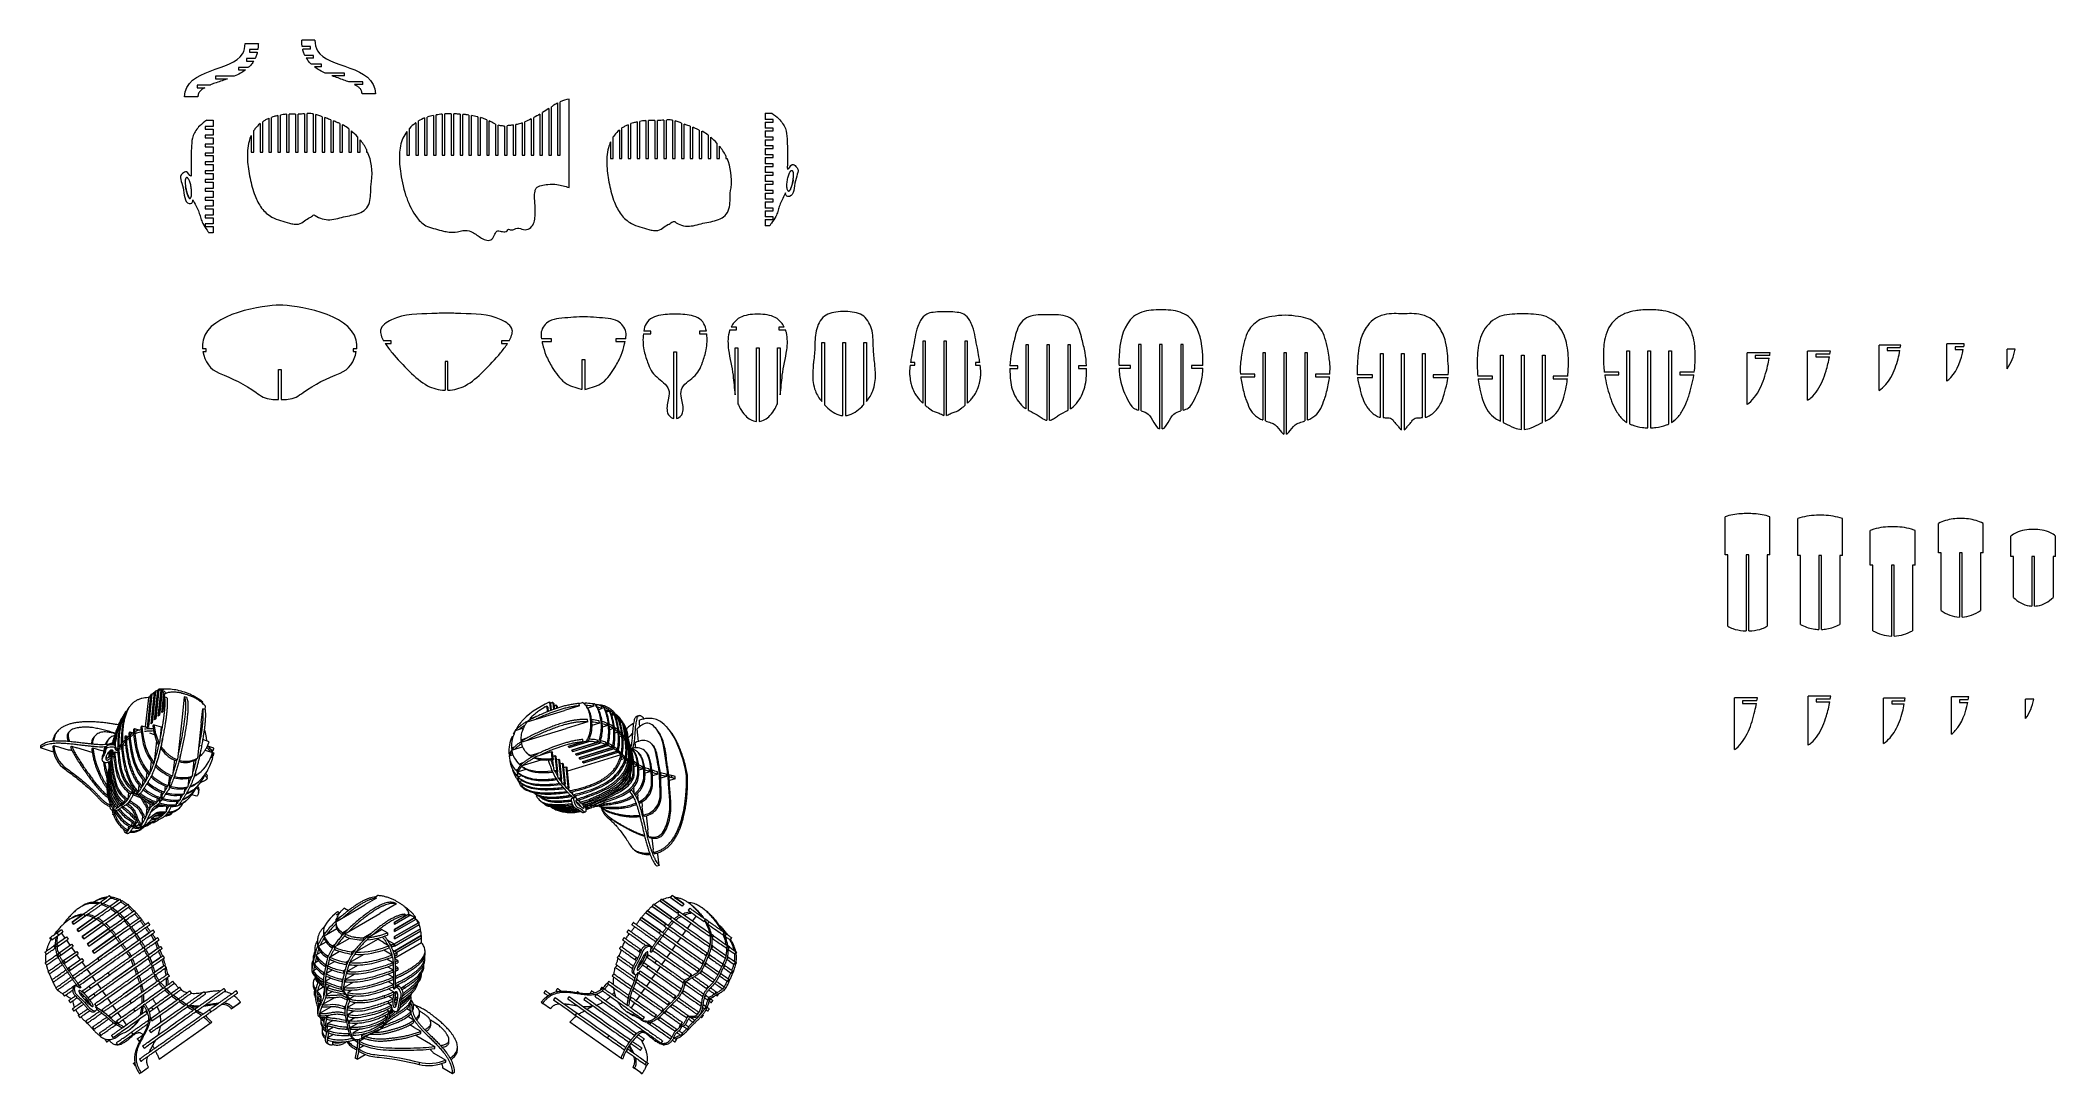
# Model space of a CAD drawing. Header units: millimetres. Extents: x -176 to 2097, y -1009 to 156.
import ezdxf

# ---------------------------------------------------------------- set-up
doc = ezdxf.new("R2010")
doc.units = ezdxf.units.MM

msp = doc.modelspace()

# ---------------------------------------------------------------- linework, layer by layer
at = {"color": 7, "linetype": 'Continuous', "lineweight": 15}
for p, q in [((54.8, 152.4), (69.9, 152.4)), ((69.2, 145.4), (60, 145.4)), ((60, 145.4), (60, 142.4)), ((60, 142.4), (68.6, 142.4)), ((133.7, 155.9), (118.7, 155.9)), ((128.5, 148.9), (119.3, 148.9)), ((128.5, 145.9), (119.9, 145.9)), ((132.2, 138.9), (122.3, 138.9)), ((128.5, 145.9), (128.5, 148.9)), ((132.2, 135.9), (132.2, 138.9)), ((42.7, 115.4), (21.5, 115.4)), ((21.5, 115.4), (21.5, 112.4)), ((58.8, 125.4), (47.6, 125.4)), ((47.6, 125.4), (47.6, 122.4)), ((47.6, 122.4), (55.3, 122.4)), ((66.2, 135.4), (56.3, 135.4)), ((56.3, 135.4), (56.3, 132.4)), ((56.3, 132.4), (64.6, 132.4)), ((132.2, 135.9), (123.9, 135.9)), ((140.9, 128.9), (129.6, 128.9)), ((140.9, 125.9), (133.1, 125.9)), ((140.9, 125.9), (140.9, 128.9)), ((167, 118.9), (145.3, 118.9)), ((167, 115.9), (152.7, 115.9)), ((167, 115.9), (167, 118.9)), ((1.6, 92.1), (-13.4, 92)), ((0.7, 105.4), (0.7, 102.4)), ((15.4, 105.4), (0.7, 105.4)), ((0.7, 102.4), (9.3, 102.4)), ((21.5, 112.4), (35, 112.4)), ((187.8, 108.9), (172, 108.9)), ((187.8, 105.9), (178.4, 105.9)), ((201.9, 95.4), (186.9, 95.5)), ((187.8, 105.9), (187.8, 108.9)), ((84.7, 29.8), (84.7, 69)), ((91.7, 71), (91.7, 29.8)), ((94.7, 29.8), (94.7, 71.6)), ((101.7, 72.5), (101.7, 29.8)), ((104.7, 29.8), (104.7, 72.6)), ((111.7, 72.6), (111.7, 29.8)), ((114.7, 29.8), (114.7, 72.6)), ((121.7, 73), (121.7, 29.8)), ((124.7, 29.8), (124.7, 73.2)), ((131.7, 72.8), (131.7, 29.8)), ((134.7, 29.8), (134.7, 72.1)), ((141.7, 69.7), (141.7, 29.8)), ((144.7, 29.8), (144.7, 68.7)), ((257.3, 68.4), (257.3, 26.2)), ((260.3, 26.2), (260.3, 69.4)), ((267.3, 71.2), (267.3, 26.2)), ((270.3, 26.2), (270.3, 71.7)), ((277.3, 72.6), (277.3, 26.2)), ((280.3, 26.2), (280.3, 72.9)), ((287.3, 73), (287.3, 26.2)), ((290.3, 26.2), (290.3, 72.9)), ((297.3, 72.6), (297.3, 26.2)), ((300.3, 26.2), (300.3, 72.4)), ((307.3, 71.6), (307.3, 26.2)), ((310.3, 26.2), (310.3, 71.1)), ((317.3, 69.6), (317.3, 26.2)), ((320.3, 26.2), (320.3, 68.8)), ((380.3, 26.2), (380.3, 68.7)), ((387.3, 72.6), (387.3, 26.2)), ((390.3, 26.2), (390.3, 74.4)), ((397.3, 78.9), (397.3, 26.2)), ((400.3, 26.2), (400.3, 80.9)), ((407.3, 85.2), (407.3, 26.2)), ((410.3, 26.2), (410.3, 86.6)), ((420.3, -10), (420.3, 89.4)), ((641.4, 73.7), (648.8, 73.7)), ((641.4, 73.7), (641.4, 66.7)), ((19, 58.8), (9.9, 58.8)), ((9.9, 58.8), (9.9, 55.8)), ((9.9, 55.8), (19, 55.8)), ((19, 48.8), (9.9, 48.8)), ((9.9, 48.8), (9.9, 45.8)), ((9.9, 45.8), (19, 45.8)), ((11.7, 65.8), (19, 65.8)), ((19, 65.8), (19, 58.8)), ((19, 55.8), (19, 48.8)), ((19, 45.8), (19, 38.8)), ((61.7, 48.5), (61.7, 29.8)), ((64.7, 29.8), (64.7, 54.1)), ((71.7, 61.9), (71.7, 29.8)), ((74.7, 29.8), (74.7, 64.1)), ((81.7, 67.9), (81.7, 29.8)), ((151.7, 66.1), (151.7, 29.8)), ((154.7, 29.8), (154.7, 64.9)), ((161.7, 61.9), (161.7, 29.8)), ((164.7, 29.8), (164.7, 60.6)), ((171.7, 56.1), (171.7, 29.8)), ((174.7, 29.8), (174.7, 53.7)), ((181.7, 47.1), (181.7, 29.8)), ((237.3, 52.9), (237.3, 26.2)), ((240.3, 26.2), (240.3, 56.6)), ((247.3, 62.9), (247.3, 26.2)), ((250.3, 26.2), (250.3, 64.9)), ((327.3, 66.3), (327.3, 26.2)), ((330.3, 26.2), (330.3, 64.9)), ((337.3, 61.4), (337.3, 26.2)), ((340.3, 26.2), (340.3, 60.2)), ((347.3, 59.2), (347.3, 26.2)), ((350.3, 26.2), (350.3, 59.5)), ((357.3, 60.4), (357.3, 26.2)), ((360.3, 26.2), (360.3, 60.8)), ((367.3, 62.7), (367.3, 26.2)), ((370.3, 26.2), (370.3, 64)), ((377.3, 67.2), (377.3, 26.2)), ((469.9, 22.6), (469.9, 46.9)), ((476.9, 54.7), (476.9, 22.6)), ((479.9, 22.6), (479.9, 57)), ((486.9, 60.7), (486.9, 22.6)), ((489.9, 22.6), (489.9, 61.9)), ((496.9, 63.8), (496.9, 22.6)), ((499.9, 22.6), (499.9, 64.4)), ((506.9, 65.3), (506.9, 22.6)), ((509.9, 22.6), (509.9, 65.4)), ((516.9, 65.5), (516.9, 22.6)), ((519.9, 22.6), (519.9, 65.4)), ((526.9, 65.8), (526.9, 22.6)), ((529.9, 22.6), (529.9, 66)), ((536.9, 65.7), (536.9, 22.6)), ((539.9, 22.6), (539.9, 64.9)), ((546.9, 62.6), (546.9, 22.6)), ((549.9, 22.6), (549.9, 61.5)), ((556.9, 58.9), (556.9, 22.6)), ((559.9, 22.6), (559.9, 57.8)), ((566.9, 54.7), (566.9, 22.6)), ((569.9, 22.6), (569.9, 53.4)), ((576.9, 48.9), (576.9, 22.6)), ((579.9, 22.6), (579.9, 46.5)), ((650.5, 66.7), (641.4, 66.7)), ((641.4, 63.7), (650.5, 63.7)), ((641.4, 63.7), (641.4, 56.7)), ((650.5, 56.7), (641.4, 56.7)), ((641.4, 53.7), (650.5, 53.7)), ((641.4, 53.7), (641.4, 46.7)), ((650.5, 46.7), (641.4, 46.7)), ((650.5, 63.7), (650.5, 66.7)), ((650.5, 53.7), (650.5, 56.7)), ((650.5, 43.7), (650.5, 46.7)), ((19, 38.8), (9.9, 38.8)), ((9.9, 38.8), (9.9, 35.8)), ((9.9, 35.8), (19, 35.8)), ((19, 28.8), (9.9, 28.8)), ((9.9, 28.8), (9.9, 25.8)), ((9.9, 25.8), (19, 25.8)), ((19, 35.8), (19, 28.8)), ((19, 25.8), (19, 18.8)), ((61.7, 29.8), (64.7, 29.8)), ((71.7, 29.8), (74.7, 29.8)), ((81.7, 29.8), (84.7, 29.8)), ((91.7, 29.8), (94.7, 29.8)), ((101.7, 29.8), (104.7, 29.8)), ((111.7, 29.8), (114.7, 29.8)), ((121.7, 29.8), (124.7, 29.8)), ((131.7, 29.8), (134.7, 29.8)), ((141.7, 29.8), (144.7, 29.8)), ((151.7, 29.8), (154.7, 29.8)), ((161.7, 29.8), (164.7, 29.8)), ((171.7, 29.8), (174.7, 29.8)), ((181.7, 29.8), (184.7, 29.8)), ((184.7, 29.8), (184.7, 43.7)), ((191.7, 32.9), (191.7, 29.8)), ((191.7, 29.8), (193.1, 29.8)), ((237.3, 26.2), (240.3, 26.2)), ((247.3, 26.2), (250.3, 26.2)), ((257.3, 26.2), (260.3, 26.2)), ((267.3, 26.2), (270.3, 26.2)), ((277.3, 26.2), (280.3, 26.2)), ((287.3, 26.2), (290.3, 26.2)), ((297.3, 26.2), (300.3, 26.2)), ((307.3, 26.2), (310.3, 26.2)), ((317.3, 26.2), (320.3, 26.2)), ((327.3, 26.2), (330.3, 26.2)), ((337.3, 26.2), (340.3, 26.2)), ((347.3, 26.2), (350.3, 26.2)), ((357.3, 26.2), (360.3, 26.2)), ((367.3, 26.2), (370.3, 26.2)), ((377.3, 26.2), (380.3, 26.2)), ((387.3, 26.2), (390.3, 26.2)), ((397.3, 26.2), (400.3, 26.2)), ((407.3, 26.2), (410.3, 26.2)), ((466.9, 41.3), (466.9, 22.6)), ((586.9, 39.9), (586.9, 22.6)), ((589.9, 22.6), (589.9, 36.5)), ((596.9, 25.7), (596.9, 22.6)), ((641.4, 43.7), (650.5, 43.7)), ((641.4, 43.7), (641.4, 36.7)), ((650.5, 36.7), (641.4, 36.7)), ((641.4, 33.7), (650.5, 33.7)), ((641.4, 33.7), (641.4, 26.7)), ((650.5, 26.7), (641.4, 26.7)), ((641.4, 23.7), (650.5, 23.7)), ((641.4, 23.7), (641.4, 16.7)), ((650.5, 33.7), (650.5, 36.7)), ((650.5, 23.7), (650.5, 26.7)), ((19, 18.8), (9.9, 18.8)), ((9.9, 18.8), (9.9, 15.8)), ((9.9, 15.8), (19, 15.8)), ((19, 8.8), (9.9, 8.8)), ((9.9, 8.8), (9.9, 5.8)), ((9.9, 5.8), (19, 5.8)), ((19, 15.8), (19, 8.8)), ((19, 5.8), (19, -1.2)), ((466.9, 22.6), (469.9, 22.6)), ((476.9, 22.6), (479.9, 22.6)), ((486.9, 22.6), (489.9, 22.6)), ((496.9, 22.6), (499.9, 22.6)), ((506.9, 22.6), (509.9, 22.6)), ((516.9, 22.6), (519.9, 22.6)), ((526.9, 22.6), (529.9, 22.6)), ((536.9, 22.6), (539.9, 22.6)), ((546.9, 22.6), (549.9, 22.6)), ((556.9, 22.6), (559.9, 22.6)), ((566.9, 22.6), (569.9, 22.6)), ((576.9, 22.6), (579.9, 22.6)), ((586.9, 22.6), (589.9, 22.6)), ((596.9, 22.6), (598.4, 22.6)), ((650.5, 16.7), (641.4, 16.7)), ((641.4, 13.7), (650.5, 13.7)), ((641.4, 13.7), (641.4, 6.7)), ((650.5, 6.7), (641.4, 6.7)), ((641.4, 3.7), (650.5, 3.7)), ((641.4, 3.7), (641.4, -3.3)), ((650.5, 13.7), (650.5, 16.7)), ((650.5, 3.7), (650.5, 6.7)), ((19, -1.2), (9.9, -1.2)), ((9.9, -1.2), (9.9, -4.2)), ((9.9, -4.2), (19, -4.2)), ((19, -11.2), (9.9, -11.2)), ((9.9, -11.2), (9.9, -14.2)), ((9.9, -14.2), (19, -14.2)), ((19, -21.2), (9.9, -21.2)), ((9.9, -21.2), (9.9, -24.2)), ((19, -4.2), (19, -11.2)), ((19, -14.2), (19, -21.2)), ((650.5, -3.3), (641.4, -3.3)), ((641.4, -6.3), (650.5, -6.3)), ((641.4, -6.3), (641.4, -13.3)), ((650.5, -13.3), (641.4, -13.3)), ((641.4, -16.3), (650.5, -16.3)), ((641.4, -16.3), (641.4, -23.3)), ((650.5, -6.3), (650.5, -3.3)), ((650.5, -16.3), (650.5, -13.3)), ((9.9, -24.2), (19, -24.2)), ((19, -31.2), (9.9, -31.2)), ((9.9, -31.2), (9.9, -34.2)), ((9.9, -34.2), (19, -34.2)), ((19, -41.2), (9.9, -41.2)), ((9.9, -41.2), (9.9, -44.2)), ((9.9, -44.2), (19, -44.2)), ((19, -24.2), (19, -31.2)), ((19, -34.2), (19, -41.2)), ((19, -44.2), (19, -51.2)), ((650.5, -23.3), (641.4, -23.3)), ((641.4, -26.3), (650.5, -26.3)), ((641.4, -26.3), (641.4, -33.3)), ((650.5, -33.3), (641.4, -33.3)), ((641.4, -36.3), (650.5, -36.3)), ((641.4, -36.3), (641.4, -43.3)), ((650.5, -43.3), (641.4, -43.3)), ((650.5, -26.3), (650.5, -23.3)), ((650.5, -36.3), (650.5, -33.3)), ((650.5, -46.3), (650.5, -43.3)), ((19, -51.2), (9.9, -51.2)), ((9.9, -51.2), (9.9, -54.2)), ((9.9, -54.2), (19, -54.2)), ((19, -61.2), (13.9, -61.2)), ((19, -54.2), (19, -61.2)), ((641.4, -46.3), (641.4, -53.3)), ((641.4, -46.3), (650.5, -46.3)), ((646.5, -53.3), (641.4, -53.3)), ((400.4, -180.9), (389.1, -180.9)), ((400.4, -183.9), (400.4, -180.9)), ((484.1, -180.9), (472.8, -180.9)), ((472.8, -180.9), (472.8, -183.9)), ((504, -175.1), (512.3, -175.1)), ((512.3, -172.1), (504.4, -172.1)), ((512.3, -175.1), (512.3, -172.1)), ((575.1, -172.1), (567.2, -172.1)), ((567.2, -172.1), (567.2, -175.1)), ((567.2, -175.1), (575.5, -175.1)), ((601.6, -170.5), (609.2, -170.5)), ((609.2, -167.5), (602.9, -167.5)), ((609.2, -170.5), (609.2, -167.5)), ((662.9, -167.5), (656.6, -167.5)), ((656.6, -167.5), (656.6, -170.5)), ((656.6, -170.5), (664.2, -170.5)), ((10.8, -192.1), (6.9, -192.1)), ((7.3, -195.1), (10.8, -195.1)), ((10.8, -195.1), (10.8, -192.1)), ((180.7, -192.1), (176.9, -192.1)), ((176.9, -192.1), (176.9, -195.1)), ((176.9, -195.1), (180.3, -195.1)), ((219.6, -182.9), (211.1, -182.9)), ((213, -185.9), (219.6, -185.9)), ((219.6, -185.9), (219.6, -182.9)), ((352.6, -182.9), (344.1, -182.9)), ((344.1, -182.9), (344.1, -185.9)), ((344.1, -185.9), (350.8, -185.9)), ((389.7, -183.9), (400.4, -183.9)), ((435.1, -237.8), (435.1, -204.2)), ((435.1, -204.2), (438.1, -204.2)), ((438.1, -204.2), (438.1, -237.8)), ((472.8, -183.9), (483.5, -183.9)), ((538.2, -270.7), (538.2, -195.4)), ((538.2, -195.4), (541.2, -195.4)), ((541.2, -195.4), (541.2, -270.7)), ((607.7, -190.8), (610.7, -190.8)), ((607.7, -243.8), (607.7, -190.8)), ((610.7, -190.8), (610.7, -254)), ((631.4, -190.8), (634.4, -190.8)), ((631.4, -274), (631.4, -190.8)), ((634.4, -190.8), (634.4, -274)), ((655.1, -254), (655.1, -190.8)), ((655.1, -190.8), (658.1, -190.8)), ((658.1, -190.8), (658.1, -243.8)), ((705.1, -184.7), (708.1, -184.7)), ((705.1, -251.4), (705.1, -184.7)), ((708.1, -184.7), (708.1, -254.9)), ((728.8, -184.7), (731.8, -184.7)), ((728.8, -267.3), (728.8, -184.7)), ((731.8, -184.7), (731.8, -267.3)), ((752.5, -184.7), (755.5, -184.7)), ((752.5, -254.9), (752.5, -184.7)), ((755.5, -184.7), (755.5, -251.4)), ((822.2, -183.4), (819.2, -183.4)), ((819.2, -183.4), (819.2, -253.3)), ((822.2, -255.9), (822.2, -183.4)), ((845.8, -183.4), (842.8, -183.4)), ((842.8, -183.4), (842.8, -267)), ((845.8, -267), (845.8, -183.4)), ((869.5, -183.4), (866.5, -183.4)), ((866.5, -183.4), (866.5, -255.9)), ((869.5, -253.3), (869.5, -183.4)), ((938.4, -187.4), (935.4, -187.4)), ((935.4, -187.4), (935.4, -259.6)), ((938.4, -261.4), (938.4, -187.4)), ((962, -187.4), (959, -187.4)), ((959, -187.4), (959, -272.5)), ((962, -272.5), (962, -187.4)), ((985.7, -187.4), (982.7, -187.4)), ((982.7, -187.4), (982.7, -261.4)), ((985.7, -259.6), (985.7, -187.4)), ((1065.5, -187), (1062.5, -187)), ((1062.5, -187), (1062.5, -261.2)), ((1065.5, -262), (1065.5, -187)), ((1089.2, -187), (1086.2, -187)), ((1086.2, -187), (1086.2, -282.3)), ((1089.2, -282.3), (1089.2, -187)), ((1112.9, -187), (1109.9, -187)), ((1109.9, -187), (1109.9, -262)), ((1112.9, -261.2), (1112.9, -187)), ((1205.5, -196.6), (1202.5, -196.6)), ((1202.5, -196.6), (1202.5, -272.2)), ((1205.5, -273.3), (1205.5, -196.6)), ((1229.2, -196.6), (1226.2, -196.6)), ((1226.2, -196.6), (1226.2, -288.2)), ((1229.2, -288.2), (1229.2, -196.6)), ((1252.9, -196.6), (1249.9, -196.6)), ((1249.9, -196.6), (1249.9, -273.3)), ((1252.9, -272.2), (1252.9, -196.6)), ((1335.2, -197.4), (1338.2, -197.4)), ((1335.2, -269.2), (1335.2, -197.4)), ((1338.2, -197.4), (1338.2, -269.5)), ((1358.9, -197.4), (1361.9, -197.4)), ((1358.9, -283.3), (1358.9, -197.4)), ((1361.9, -197.4), (1361.9, -283.3)), ((1382.6, -197.4), (1385.6, -197.4)), ((1382.6, -269.5), (1382.6, -197.4)), ((1385.6, -197.4), (1385.6, -269.2)), ((1470.5, -199), (1473.5, -199)), ((1470.5, -273.7), (1470.5, -199)), ((1473.5, -199), (1473.5, -275.1)), ((1494.2, -199), (1497.2, -199)), ((1494.2, -283), (1494.2, -199)), ((1497.2, -199), (1497.2, -283)), ((1517.9, -199), (1520.9, -199)), ((1517.9, -275.1), (1517.9, -199)), ((1520.9, -199), (1520.9, -273.7)), ((1613.1, -194.4), (1616.1, -194.4)), ((1613.1, -275), (1613.1, -194.4)), ((1616.1, -194.4), (1616.1, -276.6)), ((1636.8, -194.4), (1639.8, -194.4)), ((1636.8, -281.1), (1636.8, -194.4)), ((1639.8, -194.4), (1639.8, -281.1)), ((1660.5, -194.4), (1663.5, -194.4)), ((1660.5, -276.6), (1660.5, -194.4)), ((1663.5, -194.4), (1663.5, -275)), ((1748.7, -254.6), (1748.7, -196.4)), ((1774.6, -196.4), (1748.7, -196.4)), ((1757.8, -199.7), (1757.8, -202.7)), ((1774.1, -199.7), (1757.8, -199.7)), ((1757.8, -202.7), (1773.6, -202.7)), ((1816.9, -249.9), (1816.9, -194.6)), ((1842.7, -194.6), (1816.9, -194.6)), ((1826, -197.9), (1826, -200.9)), ((1842.1, -197.9), (1826, -197.9)), ((1826, -200.9), (1841.6, -200.9)), ((1897.6, -239), (1897.6, -187.8)), ((1921.9, -187.8), (1897.6, -187.8)), ((1906.7, -191), (1906.7, -194)), ((1921.4, -191), (1906.7, -191)), ((1906.7, -194), (1920.9, -194)), ((1974, -228.5), (1974, -186.4)), ((1993.5, -186.4), (1974, -186.4)), ((1983.1, -189.7), (1983.1, -192.7)), ((1993, -189.7), (1983.1, -189.7)), ((1983.1, -192.7), (1992.4, -192.7)), ((2041.8, -214.4), (2041.8, -192.5)), ((2050.9, -192.5), (2041.8, -192.5)), ((92.4, -215.4), (95.4, -215.4)), ((92.4, -249.1), (92.4, -215.4)), ((95.4, -215.4), (95.4, -249.1)), ((283.4, -206.2), (280.4, -206.2)), ((280.4, -206.2), (280.4, -238.7)), ((283.4, -238.7), (283.4, -206.2)), ((695.5, -211.6), (696, -211.6)), ((696, -208.6), (695.8, -208.6)), ((696, -211.6), (696, -208.6)), ((764.9, -208.6), (764.6, -208.6)), ((764.6, -208.6), (764.6, -211.6)), ((764.6, -211.6), (765.2, -211.6)), ((804.8, -210.3), (810.1, -210.3)), ((810.1, -207.3), (805.3, -207.3)), ((810.1, -210.3), (810.1, -207.3)), ((883.4, -207.3), (878.6, -207.3)), ((878.6, -207.3), (878.6, -210.3)), ((878.6, -210.3), (883.9, -210.3)), ((926.3, -211.3), (917.4, -211.3)), ((917.4, -214.3), (926.3, -214.3)), ((926.3, -214.3), (926.3, -211.3)), ((1003.7, -211.3), (994.8, -211.3)), ((994.8, -211.3), (994.8, -214.3)), ((994.8, -214.3), (1003.7, -214.3)), ((1053.4, -210.9), (1040.4, -210.9)), ((1040.4, -213.9), (1053.4, -213.9)), ((1053.4, -213.9), (1053.4, -210.9)), ((1135, -210.9), (1122, -210.9)), ((1122, -210.9), (1122, -213.9)), ((1122, -213.9), (1135, -213.9)), ((1193.4, -220.5), (1177.3, -220.5)), ((1177.6, -223.5), (1193.4, -223.5)), ((1193.4, -223.5), (1193.4, -220.5)), ((1278.1, -220.5), (1262, -220.5)), ((1262, -220.5), (1262, -223.5)), ((1262, -223.5), (1277.8, -223.5)), ((1326.1, -221.3), (1309.1, -221.3)), ((1309.4, -224.3), (1326.1, -224.3)), ((1326.1, -224.3), (1326.1, -221.3)), ((1411.7, -221.3), (1394.7, -221.3)), ((1394.7, -221.3), (1394.7, -224.3)), ((1394.7, -224.3), (1411.4, -224.3)), ((1461.4, -222.9), (1445, -222.9)), ((1445.3, -225.9), (1461.4, -225.9)), ((1461.4, -225.9), (1461.4, -222.9)), ((1546.4, -222.9), (1530, -222.9)), ((1530, -222.9), (1530, -225.9)), ((1530, -225.9), (1546.1, -225.9)), ((1604, -218.4), (1587.6, -218.4)), ((1588.1, -221.4), (1604, -221.4)), ((1604, -221.4), (1604, -218.4)), ((1689, -218.4), (1672.6, -218.4)), ((1672.6, -218.4), (1672.6, -221.4)), ((1672.6, -221.4), (1688.6, -221.4)), ((1723.9, -424.2), (1723.9, -381.4)), ((1774.3, -424.2), (1774.3, -381.4)), ((1805.7, -425), (1805.7, -383.5)), ((1856.1, -425), (1856.1, -383.5)), ((1887.6, -436), (1887.6, -396.9)), ((1938, -436), (1938, -396.9)), ((1964.4, -422.2), (1964.4, -388.8)), ((2014.8, -422.2), (2014.8, -388.8)), ((2046.2, -426.2), (2046.2, -403.1)), ((2096.6, -426.2), (2096.6, -403.1)), ((1726.9, -424.2), (1723.9, -424.2)), ((1726.9, -504.9), (1726.9, -424.2)), ((1750.6, -424.2), (1747.6, -424.2)), ((1747.6, -424.2), (1747.6, -510.1)), ((1750.6, -510.1), (1750.6, -424.2)), ((1774.3, -424.2), (1771.3, -424.2)), ((1771.3, -424.2), (1771.3, -504.9)), ((1808.7, -425), (1805.7, -425)), ((1808.7, -502.8), (1808.7, -425)), ((1832.4, -425), (1829.4, -425)), ((1829.4, -425), (1829.4, -508.5)), ((1832.4, -508.5), (1832.4, -425)), ((1856.1, -425), (1853.1, -425)), ((1853.1, -425), (1853.1, -502.8)), ((1967.4, -422.2), (1964.4, -422.2)), ((1967.4, -487.1), (1967.4, -422.2)), ((1991.1, -422.2), (1988.1, -422.2)), ((1988.1, -422.2), (1988.1, -494.5)), ((1991.1, -494.5), (1991.1, -422.2)), ((2014.8, -422.2), (2011.8, -422.2)), ((2011.8, -422.2), (2011.8, -487.1)), ((2049.2, -426.2), (2046.2, -426.2)), ((2049.2, -472.3), (2049.2, -426.2)), ((2072.9, -426.2), (2069.9, -426.2)), ((2069.9, -426.2), (2069.9, -482.1)), ((2072.9, -482.1), (2072.9, -426.2)), ((2096.6, -426.2), (2093.6, -426.2)), ((2093.6, -426.2), (2093.6, -472.3)), ((1890.6, -436), (1887.6, -436)), ((1890.6, -509.9), (1890.6, -436)), ((1914.3, -436), (1911.3, -436)), ((1911.3, -436), (1911.3, -515.9)), ((1914.3, -515.9), (1914.3, -436)), ((1938, -436), (1935, -436)), ((1935, -436), (1935, -509.9)), ((-54.2, -585.5), (-57.7, -618.3)), ((-55.2, -619.1), (-51.3, -582.4)), ((-55.2, -619.1), (-51.3, -582.5)), ((-54, -617.9), (-50.1, -581.1)), ((-50.1, -581.3), (-54, -617.9)), ((-51.3, -582.4), (-50.1, -581.1)), ((-51.2, -614.8), (-47.3, -579)), ((-51.2, -614.8), (-47.4, -579.3)), ((-49.9, -613.6), (-46.1, -578)), ((-46.2, -578.2), (-49.9, -613.6)), ((-47.4, -579.3), (-46.1, -578)), ((-47.3, -579), (-47.1, -579.1)), ((-47.1, -610.5), (-43.5, -576.9)), ((-47.1, -610.5), (-43.5, -577.1)), ((-45.8, -609.2), (-42.3, -575.8)), ((-42.4, -576.6), (-45.8, -609.2)), ((-43.5, -577.1), (-42.3, -575.8)), ((-43.5, -576.9), (-43.4, -576.9)), ((-43, -606.2), (-39.8, -576.8)), ((-43, -606.2), (-39.9, -577.6)), ((-41.8, -604.9), (-38.7, -576.3)), ((-38.8, -577.4), (-41.8, -604.9)), ((-39.9, -577.6), (-38.7, -576.3)), ((-39.8, -576.8), (-39.3, -577)), ((-38.9, -601.9), (-36.7, -581.1)), ((-38.9, -601.9), (-36.8, -582.2)), ((-36.1, -578.3), (-38.8, -577.4)), ((-37.7, -600.6), (-35.6, -580.9)), ((-36, -584.6), (-37.7, -600.6)), ((-36.8, -582.2), (-35.6, -580.9)), ((-36.7, -581.1), (-36, -581.3)), ((-33.2, -585.5), (-36, -584.6)), ((-16.9, -580.2), (-16.9, -580.3)), ((-14.2, -581), (-16.9, -580.2)), ((-13.7, -584.4), (-16.2, -607.3)), ((-11, -585.2), (-13.7, -584.4)), ((6.9, -591.7), (7.1, -590.4)), ((398.1, -590.5), (399.1, -600)), ((398.1, -590.5), (399.4, -591.8)), ((401.8, -590.7), (402.6, -598.7)), ((401.8, -590.7), (403, -592)), ((431.5, -591.9), (435.5, -590.7)), ((1734.4, -643.9), (1734.4, -585.7)), ((1760.3, -585.7), (1734.4, -585.7)), ((1743.5, -589), (1743.5, -592)), ((1759.7, -589), (1743.5, -589)), ((1817.4, -638.9), (1817.4, -583.6)), ((1843.1, -583.6), (1817.4, -583.6)), ((1826.5, -586.9), (1826.5, -589.9)), ((1842.5, -586.9), (1826.5, -586.9)), ((1826.5, -589.9), (1842, -589.9)), ((1902.6, -637.2), (1902.6, -585.9)), ((1926.9, -585.9), (1902.6, -585.9)), ((1911.7, -589.2), (1911.7, -592.2)), ((1926.4, -589.2), (1911.7, -589.2)), ((1979.1, -626.6), (1979.1, -584.6)), ((1998.6, -584.6), (1979.1, -584.6)), ((1988.2, -587.9), (1988.2, -590.9)), ((1998, -587.9), (1988.2, -587.9)), ((1988.2, -590.9), (1997.4, -590.9)), ((2062.7, -609), (2062.7, -587.1)), ((2071.8, -587.1), (2062.7, -587.1)), ((-49.9, -613.6), (-51.2, -614.8)), ((-49.9, -613.6), (-51.2, -614.8)), ((-45.8, -609.2), (-47.1, -610.5)), ((-45.8, -609.2), (-47.1, -610.5)), ((-41.8, -604.9), (-43, -606.2)), ((-41.8, -604.9), (-43, -606.2)), ((-37.7, -600.6), (-38.9, -601.9)), ((-37.7, -600.6), (-38.9, -601.9)), ((-16.2, -607.3), (-21.3, -655.2)), ((5.4, -613.9), (7.1, -597.9)), ((6.9, -591.5), (6.6, -591.4)), ((9.8, -598.7), (7.1, -597.9)), ((9.8, -598.7), (10.2, -595)), ((373, -612.6), (414.9, -599.7)), ((383.2, -606.8), (375.9, -609.1)), ((376.8, -610), (375.9, -609.1)), ((395, -595.1), (395.7, -601.3)), ((395, -595.1), (396.2, -596.4)), ((396.2, -596.4), (396.7, -600.9)), ((399.4, -591.8), (400.2, -599.6)), ((403, -592), (403.7, -598.3)), ((405.7, -593.8), (406.1, -597.5)), ((405.7, -593.8), (406.9, -595.1)), ((406.9, -595.1), (407.2, -597.1)), ((431.8, -594.5), (414.9, -599.7)), ((441.3, -612.5), (417, -620)), ((431.8, -594.5), (431.5, -591.9)), ((436.8, -591.9), (437.9, -591.6)), ((437.9, -591.6), (438, -593)), ((441.3, -612.5), (441, -610)), ((448.1, -595), (441.3, -597.1)), ((444.5, -610.2), (445.7, -611.5)), ((445.6, -610.2), (445.8, -612.8)), ((447.8, -592.4), (449, -592.1)), ((448.1, -595), (447.8, -592.4)), ((450.2, -593.4), (449, -592.1)), ((450.2, -593.4), (451.1, -593.1)), ((451.1, -593.1), (451.3, -594.8)), ((457.6, -597.6), (453.6, -598.9)), ((454.4, -614.1), (454.1, -611.5)), ((456.3, -612.1), (457.5, -613.4)), ((457.3, -595.1), (458.2, -594.8)), ((457.6, -597.6), (457.3, -595.1)), ((459.4, -596.1), (458.2, -594.8)), ((459.4, -596.1), (459.6, -596)), ((459.6, -596), (459.6, -596.4)), ((464.5, -601.1), (462.3, -601.8)), ((464.3, -598.5), (464.5, -598.4)), ((464.5, -601.1), (464.3, -598.5)), ((465.7, -599.7), (464.5, -598.4)), ((465.7, -599.7), (466, -599.6)), ((466, -599.6), (466.1, -600.5)), ((469.9, -605), (468.3, -605.5)), ((469.6, -602.4), (469.8, -602.4)), ((469.9, -605), (469.6, -602.4)), ((471, -603.7), (469.8, -602.4)), ((474.2, -609.3), (473.5, -609.5)), ((474.2, -609.3), (473.9, -606.7)), ((478.6, -613.5), (477.7, -613.7)), ((478.6, -613.5), (478.3, -610.9)), ((499.8, -614.3), (499.5, -610.9)), ((504.2, -609.4), (504, -608)), ((1743.5, -592), (1759.2, -592)), ((1911.7, -592.2), (1925.9, -592.2)), ((-90.9, -633.1), (-92.1, -634.4)), ((-84.7, -636.8), (-83.5, -635.5)), ((-83.1, -635.6), (-83.5, -635.5)), ((-79.4, -628.3), (-80.7, -629.6)), ((-79.4, -628.3), (-76.6, -629.2)), ((-75.2, -624), (-76.4, -625.3)), ((-75.2, -624), (-71.6, -625.1)), ((-69.8, -620.1), (-71.1, -621.4)), ((-69.8, -620.1), (-63.9, -622)), ((-61.4, -617.2), (-62.6, -618.5)), ((-61.4, -617.2), (-50.8, -620.4)), ((-54, -617.9), (-55.2, -619.1)), ((-54, -617.9), (-55.2, -619.1)), ((-47.3, -627.1), (-52.5, -625.5)), ((-47.8, -615.8), (-49.1, -617.1)), ((-47.8, -615.8), (-39.6, -618.3)), ((-44.9, -634.1), (-47.5, -658.7)), ((-39.6, -618.3), (-41.6, -637.1)), ((-39.2, -641), (-38.1, -631.1)), ((5.4, -613.9), (1.1, -653.5)), ((14.5, -635), (7.1, -632.7)), ((355.9, -629), (357.3, -628.6)), ((358.2, -625.7), (357.4, -625.9)), ((358, -626.5), (357.4, -625.9)), ((359.9, -622.2), (368.8, -619.5)), ((363.9, -618.3), (361.7, -619)), ((362.4, -619.7), (361.7, -619)), ((372.4, -631.1), (366, -633.1)), ((367.2, -634.4), (366, -633.1)), ((366.3, -635.7), (417, -620)), ((419.2, -640.3), (440.1, -633.9)), ((436.2, -635.1), (419.2, -640.3)), ((420.4, -641.6), (442.5, -634.8)), ((420.4, -641.6), (441.4, -635.2)), ((423.3, -644.7), (453.6, -635.3)), ((452.4, -635.7), (423.3, -644.7)), ((424.5, -645.9), (455.7, -636.3)), ((436.2, -635.1), (435.9, -632.5)), ((441.4, -635.2), (440.1, -633.9)), ((442.3, -633.4), (442.5, -634.8)), ((454.4, -614.1), (446, -616.6)), ((452.4, -635.7), (452.2, -633.1)), ((454.8, -636.6), (453.6, -635.3)), ((455.5, -634.6), (455.7, -636.3)), ((463.5, -616.8), (457.8, -618.6)), ((462, -638.3), (461.7, -635.7)), ((463.5, -616.8), (463.2, -614.3)), ((464.4, -615.2), (465.6, -616.5)), ((470.1, -620.3), (466.1, -621.6)), ((470.1, -620.3), (469.9, -617.8)), ((470.4, -618.9), (471.7, -620.2)), ((471.5, -618.9), (471.6, -618.9)), ((471.6, -618.9), (471.8, -621.5)), ((471.8, -621.5), (471.8, -621.5)), ((475.5, -624.3), (471.9, -625.4)), ((475.5, -624.3), (475.2, -621.7)), ((475.4, -623), (476.6, -624.3)), ((476.4, -623), (476.7, -622.9)), ((476.7, -622.9), (476.9, -625.5)), ((476.7, -625.6), (476.9, -625.5)), ((479.9, -628.5), (477, -629.4)), ((479.9, -628.5), (479.6, -625.9)), ((479.8, -627.5), (480.8, -628.5)), ((480.7, -627.2), (480.8, -627.2)), ((480.8, -627.2), (481.1, -629.8)), ((481, -629.8), (481.1, -629.8)), ((483.6, -632.9), (481.2, -633.6)), ((482.5, -617.8), (482.2, -615.2)), ((482.5, -617.8), (482.3, -617.9)), ((483.6, -632.9), (483.4, -630.3)), ((483.5, -631.6), (484.8, -632.9)), ((486.8, -637.5), (486.5, -634.9)), ((495.5, -641.9), (494.9, -636.1)), ((497.7, -627.8), (496.9, -620.5)), ((498.4, -634.7), (497.7, -627.8)), ((500.2, -617.7), (499.8, -614.3)), ((-175.8, -639.6), (-176, -642.1)), ((-162.4, -646.3), (-176, -642.1)), ((-160.9, -639.3), (-162.1, -640.6)), ((-160.9, -639.3), (-157.7, -640.3)), ((-144.4, -644.4), (-157.7, -640.3)), ((-140.8, -639.9), (-142.1, -641.2)), ((-140.8, -639.9), (-134.8, -641.8)), ((-117.4, -647.2), (-134.8, -641.8)), ((-116.8, -641.8), (-118, -643.1)), ((-116.8, -641.8), (-107, -644.8)), ((-104.5, -645.6), (-107, -644.8)), ((-102.6, -640.6), (-103.8, -641.9)), ((-102.6, -640.6), (-101.8, -640.9)), ((-96.9, -656.3), (-98.2, -657.6)), ((-96.9, -656.3), (-96.5, -656.4)), ((-96.7, -649.8), (-95.4, -648.5)), ((-96, -650), (-96.7, -649.8)), ((-95.4, -651.2), (-96.7, -652.5)), ((-95.1, -657.8), (-96.3, -659.1)), ((-95, -648.7), (-95.4, -648.5)), ((-95.4, -651.2), (-93.1, -651.9)), ((-92.1, -646.6), (-93.4, -647.9)), ((-92.1, -646.6), (-88.6, -647.7)), ((-90.8, -658.4), (-92, -659.7)), ((-89.6, -642.7), (-89.9, -645.3)), ((-88.8, -641.1), (-87.6, -639.8)), ((-88.2, -641.3), (-88.8, -641.1)), ((-87.5, -642.5), (-88.7, -643.8)), ((-87.1, -640), (-87.6, -639.8)), ((-87.5, -642.5), (-84.2, -643.5)), ((-84.3, -636.9), (-84.7, -636.8)), ((-83.3, -638.2), (-84.6, -639.5)), ((-83.3, -638.2), (-79.8, -639.3)), ((-51, -657.1), (-52.4, -670.9)), ((-48.7, -660), (-47.5, -658.7)), ((-45, -661.5), (-44.6, -657.5)), ((-42.8, -638.4), (-41.6, -637.1)), ((-39.2, -641), (-40.4, -642.3)), ((-40.4, -642.3), (-40.3, -641.5)), ((-24.9, -655.5), (-26.9, -673.6)), ((-22.5, -656.5), (-21.3, -655.2)), ((-18.6, -656.1), (-19.7, -657.3)), ((-18.6, -656.1), (-17.9, -650)), ((-2.8, -656.2), (-4.7, -673.9)), ((-0.1, -654.8), (1.1, -653.5)), ((4.4, -639.1), (2.4, -641.2)), ((4.2, -651.2), (3.3, -652.2)), ((4.2, -651.2), (4.9, -644.4)), ((9.8, -644.7), (18.2, -647.3)), ((19.8, -642.2), (12.9, -640.1)), ((19, -644.9), (16.2, -644)), ((16.3, -652.3), (18.6, -653)), ((17.8, -646.2), (17.3, -646)), ((19, -644.9), (17.8, -646.2)), ((18.1, -651.8), (18, -651.8)), ((19.4, -650.6), (18.1, -651.8)), ((20.1, -647.9), (18.2, -647.3)), ((19.4, -650.6), (18.2, -650.2)), ((353.6, -648.1), (352.3, -648.5)), ((353.4, -649.6), (352.3, -648.5)), ((352.6, -651.1), (356.9, -649.7)), ((353.4, -656.4), (353.8, -656.3)), ((358.6, -641), (355.2, -642)), ((356.4, -643.3), (355.2, -642)), ((355.4, -644.6), (367.7, -640.8)), ((356.4, -643.3), (356.4, -643.3)), ((368.2, -659), (364, -660.3)), ((366.3, -662.2), (388.9, -655.3)), ((387.4, -647.5), (377, -650.7)), ((378.3, -652), (377, -650.7)), ((379.1, -651.7), (378.3, -652)), ((380.6, -652.3), (400.5, -646.1)), ((380.6, -652.3), (381.8, -653.6)), ((401.3, -653.9), (400.5, -646.1)), ((400.5, -646.1), (401.7, -647.4)), ((401.3, -653.9), (402.5, -655.2)), ((402.5, -655.2), (401.7, -647.4)), ((402.4, -659.2), (402, -655.3)), ((402.1, -651.2), (404.5, -650.4)), ((406.3, -667.2), (404.5, -650.4)), ((404.5, -650.4), (405.8, -651.7)), ((407.6, -668.5), (405.8, -651.7)), ((406.2, -655.5), (408.6, -654.7)), ((410.9, -675.6), (408.6, -654.7)), ((408.6, -654.7), (409.8, -656)), ((412.1, -676.9), (409.8, -656)), ((410.3, -659.8), (412.7, -659.1)), ((415.1, -681.1), (412.7, -659.1)), ((412.7, -659.1), (413.9, -660.4)), ((420.4, -641.6), (419.2, -640.3)), ((419.2, -640.3), (420.4, -641.6)), ((424.5, -645.9), (423.3, -644.7)), ((423.3, -644.7), (424.5, -645.9)), ((424.5, -645.9), (454.8, -636.6)), ((427.4, -649), (462.8, -638)), ((462, -638.3), (427.4, -649)), ((428.6, -650.3), (427.4, -649)), ((427.4, -649), (428.6, -650.3)), ((428.6, -650.3), (464.1, -639.3)), ((428.6, -650.3), (464.2, -639.3)), ((431.5, -653.3), (469.1, -641.7)), ((468.9, -641.7), (431.5, -653.3)), ((432.7, -654.6), (431.5, -653.3)), ((431.5, -653.3), (432.7, -654.6)), ((432.7, -654.6), (470.7, -642.8)), ((432.7, -654.6), (470.3, -643)), ((435.5, -657.6), (474.4, -645.6)), ((474.3, -645.6), (435.5, -657.6)), ((436.8, -658.9), (435.5, -657.6)), ((435.5, -657.6), (436.8, -658.9)), ((436.8, -658.9), (475.7, -646.9)), ((436.8, -658.9), (475.6, -646.9)), ((478.5, -649.9), (439.6, -661.9)), ((464.1, -639.3), (462.8, -638)), ((464.2, -638.9), (464.2, -639.3)), ((468.9, -641.7), (468.6, -639.1)), ((470.3, -643), (469.1, -641.7)), ((470.6, -642), (470.7, -642.8)), ((474.3, -645.6), (474, -643.1)), ((475.7, -646.9), (474.4, -645.6)), ((478.5, -649.9), (478.2, -647.3)), ((482.9, -654.1), (478.6, -655.4)), ((482.9, -654.1), (482.6, -651.5)), ((486.9, -658.5), (483.2, -659.6)), ((486.8, -637.5), (485.2, -638)), ((486.9, -658.5), (486.6, -655.9)), ((486.7, -636.9), (487.4, -637.6)), ((487.4, -637), (487.5, -638.2)), ((489, -642.4), (488.1, -642.6)), ((489, -642.4), (488.8, -639.8)), ((489, -642.3), (489.4, -642.6)), ((489.2, -641.3), (489.3, -641.3)), ((489.3, -641.3), (489.5, -643.9)), ((489.5, -643.9), (489.5, -643.9)), ((490.2, -647.6), (489.6, -647.8)), ((489.9, -647.7), (490.2, -647.9)), ((491.9, -658.2), (490.8, -658.5)), ((491.9, -658.2), (491.7, -655.6)), ((491.9, -656.9), (493.2, -658.1)), ((492.1, -643.5), (492, -642.3)), ((493, -656.9), (493.1, -656.8)), ((493.1, -656.8), (493.4, -659.4)), ((-146.5, -665.2), (-147.7, -666.5)), ((-99, -668.1), (-99.3, -668.4)), ((-98.4, -662.9), (-98.5, -663.1)), ((-60.4, -677.5), (-61.2, -685.5)), ((-58.1, -680), (-56.9, -678.7)), ((-55.9, -669.5), (-56.9, -678.7)), ((-54.3, -681.1), (-55.6, -682.4)), ((-54.3, -681.1), (-54.2, -679.7)), ((-53.7, -672.2), (-52.4, -670.9)), ((-49.9, -673.5), (-51.1, -674.8)), ((-51.1, -674.8), (-51, -674)), ((-49.9, -673.5), (-49.6, -671)), ((-45, -661.5), (-46.2, -662.8)), ((-46.2, -662.8), (-46.2, -662.4)), ((-30.5, -673.8), (-31.7, -684.5)), ((-30.2, -686.6), (-28.9, -674.6)), ((-28.1, -674.9), (-26.9, -673.6)), ((-24.2, -674.4), (-25.4, -675.7)), ((-25.4, -675.7), (-25.4, -675.7)), ((-24.2, -674.4), (-23.8, -671.1)), ((-8.5, -675.9), (-9.6, -685.9)), ((-5.9, -675.2), (-4.7, -673.9)), ((-1.8, -672.8), (-2.4, -673.5)), ((-1.8, -672.8), (-1.5, -670.9)), ((362.6, -666.3), (360, -667.1)), ((361.2, -668.4), (360, -667.1)), ((362, -672), (360.5, -672.5)), ((361.7, -673.8), (360.5, -672.5)), ((362, -668.1), (361.2, -668.4)), ((362.2, -673.7), (361.7, -673.8)), ((362.9, -677.3), (362, -677.6)), ((363.2, -678.9), (362, -677.6)), ((362.1, -669.1), (371.8, -666.1)), ((362.1, -669.1), (363.3, -670.4)), ((362.4, -674.6), (367.1, -673.1)), ((362.4, -674.6), (363.7, -675.9)), ((363.3, -678.9), (363.2, -678.9)), ((363.9, -679.7), (367.3, -678.7)), ((363.9, -679.7), (365.2, -681)), ((365.2, -661.6), (364, -660.3)), ((365.7, -661.4), (365.2, -661.6)), ((366.3, -662.2), (367.6, -663.5)), ((400.3, -665.8), (400.5, -668)), ((401.8, -669.3), (400.5, -668)), ((403.3, -667.6), (402.4, -659.2)), ((403.3, -667.6), (404.5, -668.9)), ((405, -675.8), (405.1, -676.5)), ((406.1, -677.6), (405.1, -676.5)), ((406.3, -667.2), (407.6, -668.5)), ((407.8, -676.1), (407, -668.5)), ((407.8, -676.1), (409.1, -677.4)), ((410.9, -675.6), (412.1, -676.9)), ((412.1, -681.6), (411.6, -677)), ((412.1, -681.6), (413.3, -682.9)), ((416.3, -682.4), (413.9, -660.4)), ((414.3, -664.1), (416.8, -663.4)), ((415.1, -681.1), (416.3, -682.4)), ((419.2, -685.6), (416.8, -663.4)), ((416.8, -663.4), (418, -664.7)), ((420.4, -686.9), (418, -664.7)), ((439.6, -661.9), (418.4, -668.4)), ((487.9, -680.4), (485.4, -681.2)), ((488.1, -663.6), (486.2, -664.2)), ((488.9, -669), (486.8, -669.6)), ((489.2, -674.4), (486.9, -675.2)), ((488.1, -663.6), (487.9, -661.1)), ((488.3, -665), (488.4, -665.2)), ((488.3, -665.3), (488.4, -665.2)), ((488.4, -676.4), (489.2, -676.1)), ((488.9, -669), (488.6, -666.4)), ((488.8, -670.7), (489.1, -670.6)), ((489, -670), (489.1, -670.6)), ((489.1, -674.6), (489.2, -676.1)), ((493.3, -659.4), (493.4, -659.4)), ((497, -662.2), (493.6, -663.3)), ((497, -662.2), (496.7, -659.6)), ((497.5, -660.7), (498.7, -662)), ((503.3, -665.8), (499, -667.1)), ((503.3, -665.8), (503, -663.3)), ((504.4, -664.2), (505.6, -665.5)), ((511.4, -668.9), (505.9, -670.6)), ((511.4, -668.9), (511.1, -666.3)), ((512.6, -667.2), (513.9, -668.5)), ((513.7, -667.2), (513.8, -667.2)), ((513.8, -667.2), (514, -669.7)), ((514, -669.8), (514, -669.7)), ((520.4, -671.7), (514.3, -673.6)), ((520.4, -671.7), (520.1, -669.1)), ((522, -669.9), (523.2, -671.2)), ((523, -669.9), (523.3, -672.5)), ((530.2, -674.2), (523.5, -676.3)), ((530.2, -674.2), (529.9, -671.7)), ((531.7, -672.4), (532.9, -673.7)), ((532.7, -672.5), (532.9, -672.4)), ((532.9, -672.4), (533.2, -675)), ((533, -675), (533.2, -675)), ((540, -676.8), (533.3, -678.8)), ((536, -675.6), (535.7, -673.1)), ((540, -676.8), (539.7, -674.2)), ((552.4, -671.6), (553.7, -672.9)), ((-88.6, -704.4), (-89, -708)), ((-84.8, -702.8), (-85.1, -705.7)), ((-83.8, -709.4), (-83.2, -703.9)), ((-82.5, -704.3), (-81.2, -703.1)), ((-80.8, -699.5), (-81.2, -703.1)), ((-78.1, -700.8), (-77.3, -700)), ((-76.5, -692.3), (-77.3, -700)), ((-74.7, -701.7), (-75.9, -703)), ((-75.9, -703), (-75.8, -702.4)), ((-74.7, -701.7), (-74.5, -700.4)), ((-74.1, -693.7), (-72.8, -692.4)), ((-73.5, -693), (-71, -693.8)), ((-72.8, -692.4), (-72.6, -689.9)), ((-71.5, -692.5), (-69.2, -693.2)), ((-70.1, -693.5), (-71.4, -694.8)), ((-71.3, -694.4), (-71.4, -694.8)), ((-70.3, -691.8), (-69, -690.5)), ((-70.1, -693), (-70.1, -693.5)), ((-69, -690.5), (-69, -690.1)), ((-67.6, -693.8), (-67.7, -693.9)), ((-67.6, -693.8), (-67.7, -693.9)), ((-66.7, -692.5), (-65.5, -691.2)), ((-65.5, -691.2), (-64.7, -684.2)), ((-62.9, -693.5), (-64.1, -694.8)), ((-64, -693.9), (-64.1, -694.8)), ((-62.8, -692.8), (-62.9, -693.5)), ((-62.5, -686.8), (-61.2, -685.5)), ((-58.7, -687.9), (-59.9, -689.2)), ((-59.9, -689.2), (-59.9, -688.7)), ((-58.7, -687.9), (-58.6, -686.7)), ((-55.6, -682.4), (-55.5, -681.8)), ((-48.4, -705.2), (-48.2, -703.5)), ((-45.8, -704.5), (-44.5, -703.2)), ((-44.5, -703.2), (-44, -698.6)), ((-41.3, -699.2), (-41.8, -704)), ((-41.6, -699.5), (-40.4, -698.2)), ((-39.7, -692.2), (-40.4, -698.2)), ((-38.9, -700.2), (-38.1, -692.8)), ((-37.7, -699), (-38.9, -700.3)), ((-38.9, -700.3), (-38.9, -700.2)), ((-37.7, -699), (-37.6, -698.3)), ((-37.3, -693.1), (-36.1, -691.8)), ((-35.3, -684.8), (-36.1, -691.8)), ((-33.3, -692.7), (-34.6, -694)), ((-34.6, -694), (-34.5, -693.7)), ((-33.3, -692.7), (-33.3, -691.8)), ((-32.9, -685.8), (-31.7, -684.5)), ((-30, -686.4), (-30.2, -686.6)), ((-28.9, -685.3), (-30, -686.4)), ((-28.9, -685.3), (-28.8, -684.1)), ((-22.6, -705.9), (-22.2, -702)), ((-19.6, -701.6), (-18.4, -700.4)), ((-17.8, -695.2), (-18.4, -700.4)), ((-15.3, -694.9), (-14, -693.6)), ((-13.4, -687.7), (-14, -693.6)), ((-10.8, -687.2), (-9.6, -685.9)), ((-6.7, -685), (-7.1, -685.5)), ((-6.7, -685), (-6.6, -684.4)), ((0.4, -696.6), (-5.3, -694.8)), ((368.9, -683.7), (366.5, -684.5)), ((382, -693.7), (381.9, -693.8)), ((383.1, -695.1), (381.9, -693.8)), ((383.4, -695), (383.1, -695.1)), ((383.2, -696), (384.8, -695.5)), ((409.3, -681.8), (409.3, -681.9)), ((410.4, -683.1), (409.3, -681.9)), ((414.6, -687.7), (413.4, -686.4)), ((413.9, -701.4), (415.1, -702.7)), ((416.2, -686.1), (415.8, -682.5)), ((416.2, -686.1), (417.4, -687.3)), ((419.2, -685.6), (420.4, -686.9)), ((420.2, -690.5), (419.9, -687)), ((420.2, -690.5), (421.5, -691.8)), ((421.6, -695.2), (421.6, -695.4)), ((422.8, -696.6), (421.6, -695.4)), ((422.8, -696.4), (422.8, -696.6)), ((424.3, -694.8), (424, -691.3)), ((426.8, -697.1), (424.1, -697.9)), ((424.3, -694.8), (425.6, -696.1)), ((428.5, -699.6), (428, -695.5)), ((428.5, -699.6), (429.7, -700.9)), ((429.7, -703.6), (429.7, -703.7)), ((430.9, -705), (429.7, -703.7)), ((432.5, -703.2), (432.2, -700.2)), ((432.5, -703.2), (433.7, -704.4)), ((436.3, -704.8), (436.2, -703.8)), ((440, -695.9), (441.2, -697.2)), ((442.7, -700.1), (443.9, -701.4)), ((483.9, -687.2), (483.5, -687.4)), ((490.9, -690), (488.3, -690.8)), ((490.9, -690), (490.8, -688.7)), ((491.1, -694.7), (491.3, -695.9)), ((492.5, -697.2), (491.3, -695.9)), ((492.5, -697.2), (492.4, -696.9)), ((493, -686.3), (493.3, -688.6)), ((493.9, -694), (493.3, -688.6)), ((493.9, -694), (495.1, -695.2)), ((497.4, -693.2), (497.7, -696.1)), ((498.4, -702.9), (497.7, -696.1)), ((498.4, -702.9), (499.7, -704.2)), ((502.1, -702.9), (502.6, -707.9)), ((-95, -712.3), (-95.1, -713)), ((-94.5, -712.4), (-95.1, -713)), ((-94.2, -717.2), (-94, -715.9)), ((-93.5, -717.4), (-94.2, -717.2)), ((-94, -710.9), (-92.8, -709.6)), ((-92.8, -709.6), (-92.4, -706.2)), ((-91.4, -713.1), (-91.6, -714.7)), ((-90.4, -713.4), (-91.6, -714.7)), ((-90.3, -712.8), (-90.4, -713.4)), ((-90.2, -709.3), (-89, -708)), ((-86.5, -711.1), (-87.7, -712.4)), ((-87.7, -712.4), (-87.6, -711.3)), ((-86.5, -711.1), (-86.4, -710.5)), ((-86.4, -707), (-85.1, -705.7)), ((-82.6, -708.1), (-83.8, -709.4)), ((-72.7, -729.8), (-72.3, -726)), ((-70.7, -727.1), (-71.2, -732)), ((-70, -727.7), (-68.7, -726.4)), ((-68.4, -723.2), (-68.7, -726.4)), ((-60.7, -718.9), (-61.6, -727.8)), ((-58.4, -721.6), (-57.2, -720.3)), ((-56.1, -709.6), (-57.2, -720.3)), ((-54.5, -721.2), (-55, -721.7)), ((-54.5, -721.2), (-54.4, -720.3)), ((-53.6, -712.2), (-52.6, -711.1)), ((-52.6, -711.1), (-52, -705.3)), ((-51.3, -727.1), (-50.2, -726)), ((-49.9, -712), (-51.1, -713.3)), ((-49.8, -711.3), (-49.9, -712)), ((-49.6, -706.5), (-48.4, -705.2)), ((-47.4, -724.8), (-46.2, -723.5)), ((-46.1, -722.3), (-46.2, -723.5)), ((-43.5, -721.8), (-42.4, -720.7)), ((-42.8, -705.1), (-43, -705.3)), ((-43, -705.3), (-43, -705.3)), ((-42, -718.3), (-42.3, -720.5)), ((-39.5, -718.3), (-38.3, -717)), ((-38.1, -715.5), (-38.3, -717)), ((-35.6, -715.5), (-34.3, -714.2)), ((-33.6, -707.2), (-34.3, -714.2)), ((-32.3, -715), (-32.7, -715.4)), ((-31.5, -714.1), (-32.2, -714.8)), ((-31.5, -714.1), (-31.5, -713.7)), ((-28, -707.5), (-28.3, -707.8)), ((-28.3, -707.7), (-28.3, -707.8)), ((-23.8, -707.2), (-22.6, -705.9)), ((423, -704.8), (424.2, -706.1)), ((430.9, -704.7), (430.9, -705)), ((436.3, -704.8), (437.5, -706.1)), ((438.5, -707.7), (438.4, -707.6)), ((438.5, -707.6), (438.5, -707.7)), ((440, -705.5), (439.9, -705.4)), ((440, -705.5), (441.2, -706.8)), ((443.7, -706.4), (443.6, -705.9)), ((443.7, -706.4), (444.9, -707.7)), ((447.3, -706.8), (447.3, -706.6)), ((447.3, -706.8), (448.6, -708.1)), ((448.3, -708.3), (451, -707.5)), ((451, -707.5), (451, -707.1)), ((503.6, -717.6), (502.6, -707.9)), ((503.6, -717.6), (504.9, -718.9)), ((507.3, -718.4), (509.1, -734.5)), ((-78.1, -736), (-76.9, -734.7)), ((-76.9, -734.7), (-76.4, -730)), ((-74, -731.1), (-72.7, -729.8)), ((-71.2, -731.9), (-71.2, -732)), ((-70.1, -729.1), (-71, -728.8)), ((-62.9, -729.1), (-61.6, -727.8)), ((509.8, -741.8), (509.1, -734.5)), ((509.8, -741.8), (511.1, -743.1)), ((513.7, -743.6), (515.1, -756.7)), ((515.4, -760), (515.1, -756.7)), ((515.4, -760), (516.6, -761.3)), ((521.8, -774.6), (520.4, -761.7)), ((521.8, -774.6), (519.1, -775.4)), ((-108.2, -815.8), (-106.5, -818.2)), ((-106.2, -818.1), (-106.8, -818.4)), ((-96.2, -810.9), (-97.9, -808.5)), ((-95.5, -810.4), (-96.4, -811.1)), ((-88.6, -814.2), (-86.9, -813)), ((-84.4, -814.9), (-86.2, -812.4)), ((-83.9, -814.5), (-85.6, -815.7)), ((203.1, -811.5), (189.9, -819.1)), ((201, -810.3), (204.1, -808.5)), ((203.1, -811.5), (201, -810.3)), ((225.6, -817.9), (206.7, -828.8)), ((225.6, -817.9), (223.5, -816.7)), ((542.1, -828.5), (522.3, -814.5)), ((522.8, -814.9), (524.6, -812.4)), ((542.1, -828.5), (522.8, -814.9)), ((543.8, -826.1), (524.6, -812.4)), ((525.3, -813), (543.8, -826.1)), ((547.9, -820.4), (533.9, -810.4)), ((534.6, -810.9), (536.3, -808.5)), ((547.9, -820.4), (534.6, -810.9)), ((549.6, -817.9), (536.3, -808.5)), ((538.8, -810.3), (549.6, -817.9)), ((549.6, -817.9), (547.9, -820.4)), ((549.6, -817.9), (547.9, -820.4)), ((-140.3, -838.5), (-127, -829.1)), ((-129.5, -830.9), (-140.3, -838.5)), ((-138.6, -840.9), (-140.3, -838.5)), ((-140.3, -838.5), (-138.6, -840.9)), ((-138.6, -840.9), (-124.6, -831)), ((-138.6, -840.9), (-125.3, -831.5)), ((-134.5, -846.6), (-115.3, -833)), ((-116, -833.5), (-134.5, -846.6)), ((-132.8, -849.1), (-113, -835.1)), ((-132.8, -849.1), (-113.5, -835.5)), ((-128.8, -854.8), (-106.2, -838.9)), ((-106.8, -839.3), (-128.8, -854.8)), ((-125.3, -831.5), (-127, -829.1)), ((-122.8, -829.8), (-124.6, -831)), ((-113.5, -835.5), (-115.3, -833)), ((-111.2, -833.8), (-113, -835.1)), ((-104.5, -841.3), (-106.2, -838.9)), ((-97.5, -820.5), (-95.8, -822.9)), ((-95.1, -822.4), (-95.7, -822.9)), ((-89.2, -826.8), (-87.5, -829.3)), ((-89.1, -826.8), (-89, -826.7)), ((-87.5, -829.3), (-88.4, -829.9)), ((-86.7, -828.7), (-87.4, -829.2)), ((-82.2, -834.1), (-80.4, -836.6)), ((-79.6, -835.9), (-81.3, -837.2)), ((-75.4, -820.7), (-77.1, -818.3)), ((-75.3, -820.7), (-75.3, -820.7)), ((-68.2, -827.9), (-70, -825.5)), ((-68, -827.8), (-68.2, -827.9)), ((-61.7, -835.5), (-63.4, -833.1)), ((157.3, -838), (189.9, -819.1)), ((163.4, -832), (157.7, -835.3)), ((157.7, -837.1), (157.7, -835.3)), ((159.4, -826.5), (161.7, -827.8)), ((166.8, -822.6), (171.5, -825.4)), ((167.2, -851.6), (206.7, -828.8)), ((223.4, -838.5), (239.7, -829.1)), ((236.6, -830.9), (223.4, -838.5)), ((223.4, -840.9), (240.6, -831)), ((223.4, -840.9), (239.7, -831.5)), ((223.4, -846.6), (247, -833)), ((246.1, -833.5), (223.4, -846.6)), ((223.4, -849.1), (247.7, -835.1)), ((223.4, -849.1), (247, -835.5)), ((223.4, -840.9), (223.4, -838.5)), ((223.4, -838.5), (223.4, -840.9)), ((223.4, -854.8), (251, -838.9)), ((250.4, -839.3), (223.4, -854.8)), ((236.6, -830.9), (234.5, -829.6)), ((239.7, -831.5), (239.7, -829.1)), ((239.7, -830.5), (240.6, -831)), ((247, -835.5), (247, -833)), ((247, -834.7), (247.7, -835.1)), ((251, -841.3), (251, -838.9)), ((500.1, -835.5), (501.8, -833.1)), ((521.7, -850.8), (500.1, -835.5)), ((521.7, -850.8), (500.1, -835.5)), ((523.4, -848.4), (501.8, -833.1)), ((501.9, -833.2), (523.4, -848.4)), ((527.6, -842.7), (506.4, -827.8)), ((506.6, -827.9), (508.4, -825.5)), ((527.6, -842.7), (506.6, -827.9)), ((529.3, -840.3), (508.4, -825.5)), ((508.5, -825.6), (529.3, -840.3)), ((534.1, -835.1), (513.7, -820.7)), ((513.8, -820.7), (515.5, -818.3)), ((534.1, -835.1), (513.8, -820.7)), ((535.9, -832.7), (515.5, -818.3)), ((516.1, -818.7), (535.9, -832.7)), ((529.4, -840.3), (527.6, -842.8)), ((535.9, -832.7), (534.2, -835.2)), ((543.8, -826.1), (542.1, -828.5)), ((543.8, -826.1), (542.1, -828.5)), ((544.5, -826.5), (542.8, -829)), ((557.6, -839.5), (553.6, -845.2)), ((556.3, -822.6), (554.5, -825.1)), ((563.4, -831.3), (559.4, -837)), ((572.4, -837.7), (574.2, -835.3)), ((578, -838), (574.2, -835.3)), ((576.2, -840.4), (575.7, -840)), ((578, -838), (576.2, -840.4)), ((-164.9, -855.9), (-165.2, -856.1)), ((-163.8, -858), (-165.2, -856.1)), ((-164.9, -855.8), (-163.1, -858.3)), ((-157.7, -863), (-146.4, -855.1)), ((-157.7, -863), (-156, -865.5)), ((-157.5, -850.6), (-152.2, -846.9)), ((-157.5, -850.6), (-155.7, -853.1)), ((-156, -865.5), (-144.7, -857.5)), ((-155.7, -853.1), (-150.5, -849.3)), ((-154.7, -873.2), (-140.7, -863.2)), ((-152.4, -850.7), (-148.3, -856.4)), ((-152.2, -846.9), (-150.5, -849.3)), ((-146.6, -858.8), (-142.6, -864.6)), ((-146.4, -855.1), (-144.7, -857.5)), ((-140.7, -863.2), (-138.9, -865.7)), ((-132.8, -849.1), (-134.5, -846.6)), ((-134.5, -846.6), (-132.8, -849.1)), ((-127, -857.2), (-128.8, -854.8)), ((-128.8, -854.8), (-127, -857.2)), ((-127, -857.2), (-104.4, -841.2)), ((-127, -857.2), (-104.5, -841.3)), ((-123, -863), (-99.1, -846.1)), ((-99.2, -846.1), (-123, -863)), ((-121.3, -865.4), (-123, -863)), ((-123, -863), (-121.3, -865.4)), ((-121.3, -865.4), (-97.1, -848.3)), ((-121.3, -865.4), (-97.3, -848.5)), ((-117.2, -871.1), (-92.5, -853.6)), ((-92.6, -853.7), (-117.2, -871.1)), ((-115.5, -873.6), (-90.8, -856.1)), ((-115.5, -873.6), (-90.8, -856.1)), ((-86.7, -861.8), (-111.4, -879.3)), ((-97.3, -848.5), (-99.1, -846.1)), ((-95.4, -847.1), (-97.1, -848.3)), ((-90.8, -856.1), (-92.5, -853.6)), ((-76.7, -842.5), (-75, -841.3)), ((-75.9, -841.9), (-74.2, -844.4)), ((-73.1, -843.6), (-74.9, -844.9)), ((-70.8, -850.5), (-69, -849.3)), ((-70, -850), (-68.3, -852.5)), ((-67.3, -851.8), (-69.1, -853)), ((-64.3, -858.2), (-62.6, -860.7)), ((-53.4, -850.5), (-63.5, -857.6)), ((-61.9, -860.2), (-62.5, -860.6)), ((-47.7, -858.7), (-46, -857.5)), ((137.5, -863.3), (137, -863.6)), ((137, -864.5), (137, -863.6)), ((137.7, -865.6), (146.2, -860.7)), ((145.1, -850.7), (143.5, -851.7)), ((143.5, -852.9), (143.5, -851.7)), ((144, -853.8), (158.3, -845.6)), ((144, -853.8), (144, -856.3)), ((155.6, -866.5), (172.9, -856.5)), ((170.1, -847.5), (165, -850.4)), ((165, -852.7), (165, -850.4)), ((167.2, -851.6), (167.2, -854.1)), ((179.1, -872.2), (204.4, -857.6)), ((196.9, -851.4), (188.7, -856.1)), ((188.7, -858.5), (188.7, -856.1)), ((189.4, -858.1), (188.7, -858.5)), ((193.4, -855.8), (208.8, -846.9)), ((193.4, -855.8), (193.4, -858.3)), ((204.4, -856.4), (204.4, -857.6)), ((210.9, -861.3), (204.4, -857.6)), ((215.3, -850.6), (208.8, -846.9)), ((210.9, -861.3), (217.4, -865.1)), ((222.6, -863), (215.2, -858.8)), ((215.3, -850.6), (215.3, -853.1)), ((219.9, -864.1), (217.7, -862.9)), ((222.6, -863), (222.6, -865.5)), ((223.4, -857.2), (251.2, -841.2)), ((223.4, -857.2), (251, -841.3)), ((223.4, -863), (252.7, -846.1)), ((252.6, -846.1), (223.4, -863)), ((223.4, -849.1), (223.4, -846.6)), ((223.4, -846.6), (223.4, -849.1)), ((223.4, -865.4), (253, -848.3)), ((223.4, -865.4), (252.7, -848.5)), ((223.4, -871.1), (253.7, -853.6)), ((253.6, -853.7), (223.4, -871.1)), ((223.4, -857.2), (223.4, -854.8)), ((223.4, -854.8), (223.4, -857.2)), ((253.7, -861.8), (223.4, -879.3)), ((223.4, -865.4), (223.4, -863)), ((223.4, -863), (223.4, -865.4)), ((225.1, -872.6), (253.7, -856.1)), ((225.1, -872.6), (253.7, -856.1)), ((251, -841.2), (251.2, -841.2)), ((252.7, -848.5), (252.7, -846.1)), ((252.7, -848.2), (253, -848.3)), ((253.7, -856.1), (253.7, -853.6)), ((518.1, -860.5), (519.8, -858.1)), ((518.3, -860.7), (518.1, -860.5)), ((520.1, -858.2), (519.8, -858.1)), ((521.8, -859.5), (520.1, -861.9)), ((523.5, -848.4), (521.8, -850.9)), ((546.1, -855.8), (542.1, -861.5)), ((551.9, -847.7), (547.8, -853.4)), ((577.8, -866), (579.6, -863.6)), ((578.3, -854.1), (580, -851.7)), ((583.1, -853.8), (580.4, -851.9)), ((581.3, -856.3), (581.1, -856.1)), ((583.1, -853.8), (581.3, -856.3)), ((593.8, -852.8), (595.6, -850.4)), ((597.3, -851.6), (595.6, -850.4)), ((597.3, -851.6), (595.7, -853.9)), ((-159.3, -864.2), (-160.7, -865.1)), ((-159, -867.5), (-160.7, -865.1)), ((-159.3, -864.1), (-157.5, -866.6)), ((-157.3, -875), (-157.8, -875.3)), ((-156.4, -877.3), (-157.8, -875.3)), ((-156.3, -874.3), (-154.6, -876.7)), ((-154.7, -876.8), (-156, -877.8)), ((-154.7, -873.2), (-153, -875.6)), ((-153, -875.6), (-138.9, -865.7)), ((-152.6, -883.9), (-152.7, -884)), ((-151.2, -886.2), (-152.7, -884)), ((-151.3, -883), (-149.6, -885.5)), ((-149.8, -881.9), (-134.9, -871.4)), ((-149.8, -881.9), (-148, -884.3)), ((-148, -884.3), (-133.2, -873.8)), ((-144.1, -890.1), (-129.1, -879.6)), ((-142.3, -892.6), (-127.4, -882)), ((-140.8, -867), (-136.8, -872.7)), ((-135.1, -875.2), (-131, -880.9)), ((-134.9, -871.4), (-133.2, -873.8)), ((-129.3, -883.3), (-125.2, -889.1)), ((-129.1, -879.6), (-127.4, -882)), ((-115.5, -873.6), (-117.2, -871.1)), ((-117.2, -871.1), (-115.5, -873.6)), ((-111.4, -879.3), (-109.7, -881.7)), ((-75, -878.1), (-73.3, -876.8)), ((-71.1, -887.5), (-69.3, -886.3)), ((-60, -867.4), (-58.3, -866.2)), ((-59.5, -867), (-57.7, -869.5)), ((-57.3, -869.2), (-58.1, -869.8)), ((-55.4, -876.4), (-53.7, -875.2)), ((-55, -876.2), (-53.3, -878.6)), ((-52.4, -878), (-54.2, -879.2)), ((-43.7, -868.2), (-53.7, -875.2)), ((-51.5, -885.9), (-49.8, -884.7)), ((-51.4, -885.8), (-49.6, -888.3)), ((-40, -877.8), (-49.8, -884.7)), ((-43.7, -868.2), (-42, -866.9)), ((-40.9, -869.8), (-42.6, -871)), ((-40, -877.8), (-38.3, -876.6)), ((-37.2, -879.5), (-37.7, -879.8)), ((132.9, -884.7), (137.7, -881.9)), ((132.9, -884.7), (132.9, -887.2)), ((134.9, -875.4), (140.3, -872.3)), ((134.9, -875.4), (134.9, -877.8)), ((137.7, -865.6), (137.7, -868.1)), ((146.3, -885.7), (145.5, -886.2)), ((145.5, -888.6), (145.5, -886.2)), ((147.6, -887.4), (155.7, -882.8)), ((149.1, -875.9), (148, -876.5)), ((148, -878.6), (148, -876.5)), ((150.1, -877.8), (161.3, -871.3)), ((150.1, -877.8), (150.1, -880.2)), ((156.1, -863.7), (153.4, -865.3)), ((153.4, -867.7), (153.4, -865.3)), ((153.4, -867.7), (153.4, -867.7)), ((155.6, -866.5), (155.6, -868.9)), ((171.1, -882.6), (169.1, -883.7)), ((169.1, -886.2), (169.1, -883.7)), ((169.7, -885.8), (169.1, -886.2)), ((172.6, -884.1), (189.3, -874.5)), ((172.6, -884.1), (172.6, -886.6)), ((178.7, -870), (175.4, -871.9)), ((175.4, -874.4), (175.4, -871.9)), ((175.7, -874.2), (175.4, -874.4)), ((179.1, -872.2), (179.1, -874.7)), ((211.3, -869.7), (220.9, -875.3)), ((214.9, -880), (221.8, -884)), ((217.4, -867.6), (217.4, -865.1)), ((219.9, -866.6), (219.6, -866.4)), ((219.9, -864.1), (219.9, -866.6)), ((220.9, -877.8), (220.9, -875.3)), ((226, -873.2), (221.4, -870.5)), ((221.8, -886.5), (221.8, -884)), ((223.4, -874.3), (222.5, -873.8)), ((223.4, -876.7), (223.1, -876.6)), ((223.4, -871.7), (223.4, -871.1)), ((223.4, -871.1), (223.4, -871.7)), ((223.4, -874.3), (223.4, -876.7)), ((227, -881.9), (223.6, -879.9)), ((224.3, -883), (223.8, -882.7)), ((224.3, -885.5), (224, -885.2)), ((224.3, -883), (224.3, -885.5)), ((226, -873.2), (226, -875.6)), ((227, -881.9), (227, -884.3)), ((496.1, -878), (494.4, -880.5)), ((500.7, -869), (498.9, -871.5)), ((500.9, -885.1), (502.7, -882.7)), ((501.3, -885.4), (500.9, -885.1)), ((504.5, -884), (502.7, -882.7)), ((504.6, -884), (502.8, -886.5)), ((509.9, -875.5), (508.1, -878)), ((512.5, -868.4), (514, -866.2)), ((512.6, -868.9), (512.5, -868.8)), ((514.3, -866.4), (514, -866.2)), ((516, -867.6), (514.2, -870)), ((518.8, -881.9), (517.1, -884.3)), ((528.8, -880.3), (524.7, -886)), ((534.6, -872.2), (530.5, -877.9)), ((540.3, -864), (536.3, -869.7)), ((570.3, -885.2), (572, -882.7)), ((574.8, -884.7), (573.1, -887.2)), ((574.8, -884.7), (574, -884.1)), ((574.4, -875.9), (576.2, -873.4)), ((577.2, -877.8), (576.8, -877.6)), ((579, -875.4), (577.2, -877.8)), ((579, -875.4), (578, -874.7)), ((580.7, -868.1), (580.2, -867.7)), ((582.5, -865.6), (580.7, -868.1)), ((582.5, -865.6), (580.8, -864.5)), ((592.5, -888.6), (594.2, -886.2)), ((596.2, -879), (597.9, -876.5)), ((597.5, -867.7), (599.3, -865.3)), ((599.6, -877.8), (598.2, -879.8)), ((599.6, -877.8), (598.8, -877.2)), ((601, -866.5), (599.3, -865.3)), ((601, -866.5), (599.3, -868.9)), ((599.3, -868.9), (599.3, -868.9)), ((606.4, -886.2), (608.1, -883.7)), ((607, -874.4), (608.7, -871.9)), ((608.7, -884.1), (608, -885.1)), ((609.1, -872.2), (608.2, -873.5)), ((608.7, -884.1), (608.2, -883.8)), ((609.1, -872.2), (608.8, -872)), ((-145.7, -891.2), (-143.9, -893.7)), ((-144.1, -890.1), (-142.3, -892.6)), ((-140, -899.5), (-138.2, -901.9)), ((-135.6, -908.6), (-135.7, -908.7)), ((-134, -911.2), (-135.7, -908.7)), ((-134.2, -907.6), (-132.5, -910.1)), ((-123.5, -891.5), (-119.5, -897.2)), ((-117.7, -899.7), (-113.7, -905.4)), ((-112, -907.8), (-107.9, -913.5)), ((-99.9, -895.6), (-98.2, -898.1)), ((-71.1, -887.5), (-94.1, -903.8)), ((-64, -907), (-82.6, -920.1)), ((-67.4, -897.1), (-68.3, -897.8)), ((-67.4, -897.1), (-65.7, -895.9)), ((-64.6, -898.8), (-66.3, -900.1)), ((-64, -907), (-62.3, -905.8)), ((-61.3, -908.8), (-63.1, -910)), ((-48.9, -887.7), (-49.5, -888.2)), ((-48.6, -896.1), (-46.8, -894.9)), ((-48.5, -896), (-46.7, -898.5)), ((-45.8, -897.8), (-47.5, -899)), ((-36.7, -887.7), (-46.8, -894.9)), ((-44.1, -905.1), (-43.2, -904.5)), ((-43.1, -904.5), (-41.4, -906.9)), ((-43, -904.4), (-42.3, -903.9)), ((-40.5, -906.3), (-42.2, -907.5)), ((-36.7, -887.7), (-34.9, -886.4)), ((-34, -889.4), (-35.7, -890.7)), ((-33.6, -890.4), (-35.3, -891.7)), ((-24.6, -907.3), (-24.8, -907.5)), ((135.7, -891.2), (131.8, -893.5)), ((131.8, -893.5), (131.8, -895.9)), ((135.6, -902.1), (137, -902.9)), ((136.2, -901), (136.2, -901.6)), ((137, -904.4), (137.4, -904.2)), ((137, -906.8), (137, -904.4)), ((137, -906.8), (137.1, -906.8)), ((137.4, -906.1), (138.9, -907)), ((138.9, -906.1), (138.9, -908.2)), ((143.3, -906.2), (143.3, -905.8)), ((143.3, -906.2), (143.3, -906.2)), ((144.4, -895), (143.8, -895.3)), ((143.8, -897.8), (143.8, -895.3)), ((143.9, -897.7), (143.8, -897.8)), ((151.4, -901.5), (145.4, -905)), ((145.4, -905), (145.4, -907.5)), ((145.7, -888.5), (145.5, -888.6)), ((145.9, -896.5), (153.2, -892.3)), ((145.9, -896.5), (145.9, -899)), ((147.6, -887.4), (147.6, -889.8)), ((165.3, -902.3), (164.3, -902.8)), ((164.3, -905.3), (164.3, -902.8)), ((164.7, -905), (164.3, -905.3)), ((167.5, -892.8), (166.3, -893.5)), ((166.3, -896), (166.3, -893.5)), ((166.8, -895.7), (166.3, -896)), ((177.2, -906), (166.5, -912.2)), ((167.7, -903.3), (179, -896.8)), ((167.7, -903.3), (167.7, -905.8)), ((169.7, -894), (182.1, -886.8)), ((169.7, -894), (169.7, -896.4)), ((215.8, -888.7), (222, -892.3)), ((216, -897), (222.2, -900.5)), ((216.3, -905.3), (222.2, -908.7)), ((222, -894.7), (222, -892.3)), ((222.2, -903), (222.2, -900.5)), ((222.2, -911.2), (222.2, -908.7)), ((227.2, -890.1), (224.1, -888.3)), ((224.5, -891.2), (224.1, -891)), ((224.5, -893.7), (224.2, -893.5)), ((224.6, -907.6), (224.2, -907.4)), ((224.6, -899.5), (224.3, -899.3)), ((224.3, -901.8), (224.6, -901.9)), ((224.5, -891.2), (224.5, -893.7)), ((224.6, -899.5), (224.6, -901.9)), ((224.6, -907.6), (224.6, -910.1)), ((227.2, -890.1), (227.2, -892.6)), ((464.7, -908.5), (463, -907.3)), ((464.7, -908.5), (470.6, -912.7)), ((472.4, -889.5), (472.4, -889.4)), ((473.3, -886.4), (474.2, -887)), ((493.6, -904.4), (493.6, -904.4)), ((493.6, -904.5), (493.6, -904.4)), ((497, -903.2), (495.3, -905.6)), ((500.4, -893.4), (498.7, -895.8)), ((511.5, -904.8), (507.4, -910.5)), ((509.5, -887.5), (507.7, -889.9)), ((517.2, -896.7), (513.2, -902.4)), ((523, -888.5), (519, -894.2)), ((548.9, -906.8), (550.7, -904.4)), ((549.3, -906.3), (550.7, -907.3)), ((550.6, -908), (550.8, -908.2)), ((552.6, -905.7), (550.8, -908.2)), ((552.1, -905.4), (552.6, -905.7)), ((554.1, -902.1), (555.8, -903.4)), ((556.4, -899.8), (558.1, -897.4)), ((558.7, -901.4), (558.9, -901.6)), ((559.2, -901.1), (558.9, -901.6)), ((565.5, -894), (567.2, -891.6)), ((567.6, -895.5), (568.2, -895.9)), ((569.9, -893.5), (568.2, -895.9)), ((569.4, -893.2), (569.9, -893.5)), ((573.1, -887.2), (572.7, -886.9)), ((582.7, -906.2), (584.5, -903.8)), ((584.8, -907), (584.5, -907.5)), ((584.5, -907.4), (584.5, -907.5)), ((588.1, -897.8), (589.8, -895.3)), ((589.8, -899), (589.7, -898.9)), ((591.5, -896.5), (589.8, -899)), ((591.5, -896.5), (591.1, -896.2)), ((594.2, -889.8), (594, -889.7)), ((595.9, -887.4), (594.2, -889.8)), ((595.9, -887.4), (595.3, -887)), ((598.7, -905.3), (600.5, -902.8)), ((602.9, -896), (604.6, -893.5)), ((-133.9, -911.1), (-134, -911.2)), ((-128.7, -916), (-127, -918.5)), ((-122.3, -927.4), (-124, -924.9)), ((-124, -924.9), (-124, -924.9)), ((-122.5, -923.8), (-120.7, -926.3)), ((-122.1, -927.2), (-122.3, -927.4)), ((-121.3, -910.8), (-119.6, -913.2)), ((-116, -919.3), (-114.3, -921.7)), ((-114.9, -930.8), (-113.2, -933.2)), ((-106.2, -916), (-102.1, -921.7)), ((-100.4, -924.2), (-96.4, -929.9)), ((-80.8, -922.6), (-63.1, -910)), ((-73.3, -929.5), (-75.1, -927.1)), ((-62.7, -911), (-61, -909.8)), ((-58, -930.9), (-59.6, -932.1)), ((-36.4, -912), (-34.6, -914.4)), ((-33.9, -913.9), (-34.6, -914.4)), ((-28.8, -918.8), (-28.8, -918.8)), ((-28.8, -918.9), (-27.1, -921.3)), ((-27.2, -921.4), (-28.1, -922)), ((-26.3, -920.8), (-27, -921.3)), ((-20.4, -925.2), (-18.7, -927.6)), ((-17.8, -927), (-19.5, -928.2)), ((-11.3, -931), (-9.6, -933.4)), ((39.2, -936.1), (47.9, -930.1)), ((41, -934.9), (49.7, -928.8)), ((49.7, -928.8), (47.9, -930.1)), ((134.7, -913.9), (134.3, -914.1)), ((134.3, -915.5), (134.3, -914.1)), ((135.7, -915.8), (143.1, -911.5)), ((135.7, -915.8), (135.7, -918.2)), ((136.9, -923.2), (139, -922)), ((136.9, -923.2), (136.9, -925.7)), ((137.6, -931), (139.5, -929.9)), ((137.6, -931), (137.6, -933.5)), ((140.5, -929.9), (139.8, -930.3)), ((139.8, -931.4), (139.8, -930.3)), ((141.9, -931.5), (156.2, -923.3)), ((141.9, -931.5), (141.9, -934)), ((143.8, -919.8), (144.4, -919.5)), ((143.8, -921.8), (143.8, -919.8)), ((153.5, -916.7), (145.9, -921)), ((145.9, -921), (145.9, -923.5)), ((150.8, -910.1), (147.3, -912.1)), ((147.3, -912.1), (147.3, -914.5)), ((163.2, -911.6), (163.8, -911.3)), ((163.2, -914.1), (163.2, -911.6)), ((163.2, -914.1), (163.9, -913.7)), ((166.5, -912.2), (166.5, -914.6)), ((167.5, -919.7), (167.5, -919.3)), ((167.5, -919.7), (167.8, -919.6)), ((171.2, -922.7), (169.1, -921.5)), ((170, -934.7), (179.9, -928.9)), ((170.3, -923.8), (170.9, -923.5)), ((170.3, -926.3), (170.3, -923.8)), ((170.3, -926.3), (170.6, -926.1)), ((175.6, -915.1), (170.6, -917.9)), ((170.6, -917.9), (170.6, -920.4)), ((172.7, -926.4), (170.9, -925.4)), ((178.5, -921.6), (172.7, -924.9)), ((172.7, -924.9), (172.7, -927.4)), ((211.7, -921.2), (211.7, -923.7)), ((216.1, -927.4), (216.1, -929.9)), ((216.3, -929.8), (220, -932)), ((216.5, -913.6), (222.6, -917.1)), ((216.8, -921.9), (222, -924.9)), ((222, -927.4), (222, -924.9)), ((224.2, -912.5), (222.1, -913.8)), ((222.6, -919.6), (222.6, -917.1)), ((224.4, -926.3), (223.9, -926)), ((224.4, -923.8), (224, -923.7)), ((224.2, -909.8), (224.6, -910.1)), ((224.4, -923.8), (224.4, -926.3)), ((232.4, -920.7), (232.4, -921.7)), ((233.9, -910.8), (233.9, -913.2)), ((242.5, -930.9), (240.5, -932.1)), ((242.5, -930.9), (241.4, -930.3)), ((388.7, -928.8), (390.5, -930.1)), ((399.2, -936.1), (390.5, -930.1)), ((404.4, -923.4), (402.6, -925.9)), ((420.3, -922.4), (418.6, -924.9)), ((438.8, -923.2), (437, -925.7)), ((451, -919.6), (449.2, -922.1)), ((459.3, -913.3), (457.6, -915.7)), ((458.1, -913), (458.4, -912.6)), ((458.4, -912.6), (458.4, -912.6)), ((485.4, -931.7), (487.2, -933)), ((490.3, -922.9), (488.6, -925.4)), ((494.1, -929.3), (490.1, -935)), ((493.4, -912.9), (491.6, -915.3)), ((499.9, -921.2), (495.9, -926.9)), ((505.7, -913), (501.6, -918.7)), ((531.9, -931.5), (533.6, -929.1)), ((536.2, -931.3), (534.6, -933.5)), ((538.8, -924.1), (540.5, -921.7)), ((545.4, -916.6), (547.1, -914.1)), ((547.7, -918.2), (547.3, -917.9)), ((549.4, -915.8), (547.7, -918.2)), ((549.4, -915.8), (548.5, -915.1)), ((568.3, -932.7), (570, -930.3)), ((570.8, -922.3), (572.5, -919.8)), ((571.7, -931.5), (570.9, -932.6)), ((571.7, -931.5), (571.2, -931.1)), ((574.2, -921), (572.8, -923)), ((573.8, -920.7), (574.2, -921)), ((575.4, -913.3), (577.2, -910.9)), ((576.5, -926.3), (578.2, -923.8)), ((578.1, -926.7), (576.8, -925.8)), ((579.8, -924.9), (578, -927.4)), ((578, -927.4), (578, -927.4)), ((579.5, -924.7), (579.8, -924.9)), ((583.1, -922.7), (581.4, -921.5)), ((584.5, -919.7), (586.2, -917.3)), ((593.8, -914.1), (595.5, -911.6)), ((-106.8, -940.9), (-106.9, -940.7)), ((-106.7, -940.9), (-106.8, -940.9)), ((-106.7, -937.2), (-105, -939.6)), ((-98.6, -943.7), (-96.9, -946.2)), ((-94.6, -932.3), (-90.6, -938)), ((-90.1, -953.6), (-91.8, -951.2)), ((-90.2, -950), (-88.5, -952.5)), ((-88.9, -940.5), (-84.8, -946.2)), ((-83.1, -948.7), (-79.1, -954.4)), ((-82, -956.5), (-79.1, -954.4)), ((-71, -936.5), (-69.3, -938.9)), ((-56.2, -938.2), (-57.1, -938.8)), ((-55.3, -941.3), (-57.1, -938.8)), ((-55.3, -941.3), (-55.1, -941.1)), ((-54.6, -937.1), (-52.8, -939.5)), ((-51.9, -947.4), (-50.2, -949.9)), ((-51, -934.5), (-49.2, -937)), ((-41.9, -993), (15.5, -952.4)), ((-1.9, -936.6), (-0.2, -939)), ((0.7, -938.4), (-1, -939.6)), ((1.6, -941.1), (3.4, -939.8)), ((14.5, -937.3), (16.2, -939.7)), ((15.5, -952.4), (17.2, -951.2)), ((41, -934.9), (39.2, -936.1)), ((139.3, -941.2), (152.3, -933.7)), ((139.3, -941.2), (139.3, -943.6)), ((146.5, -945.2), (149.9, -943.2)), ((146.5, -945.2), (146.5, -947.6)), ((147.6, -952.7), (153.8, -949.2)), ((147.6, -952.7), (147.6, -955.2)), ((168.2, -933.2), (167.1, -933.9)), ((167.1, -936.3), (167.1, -933.9)), ((167.6, -936), (167.1, -936.3)), ((169, -951.6), (169, -949.4)), ((169.5, -951.3), (169, -951.6)), ((170, -934.7), (170, -936.3)), ((171, -942.2), (177.5, -938.5)), ((171, -942.2), (171, -944.7)), ((172.3, -949.6), (178.5, -946.1)), ((172.3, -949.6), (172.3, -952.1)), ((174, -956.8), (181.9, -952.3)), ((210.9, -951.2), (210, -950.7)), ((210.9, -951.2), (211.2, -951.4)), ((211.2, -953.8), (211.2, -951.4)), ((212.1, -943.7), (214.5, -945.1)), ((214.5, -947.6), (214.5, -945.1)), ((214.7, -937), (217.1, -938.4)), ((217.1, -940.9), (217.1, -938.4)), ((219.2, -939.6), (219.2, -939.6)), ((219.2, -939.6), (219.2, -939.6)), ((220, -934.4), (220, -932)), ((237.2, -936), (242.1, -938.8)), ((239.4, -945.4), (238.3, -944.8)), ((239.4, -945.4), (245.3, -948.8)), ((245.6, -957.2), (240.6, -954.3)), ((242.1, -941.3), (242.1, -938.8)), ((243.3, -937.1), (243.2, -937)), ((243.3, -937.1), (243.3, -937.4)), ((245.3, -951.3), (245.3, -948.8)), ((478.6, -991.8), (421.2, -951.2)), ((428.9, -940.8), (427.2, -943.2)), ((490.2, -942.4), (492, -943.6)), ((503.4, -948.1), (505.2, -945.7)), ((508.1, -951.5), (511.1, -953.5)), ((512.8, -951.1), (511.1, -953.5)), ((517.1, -945.6), (518.9, -943.1)), ((519.8, -947.4), (520.9, -948.2)), ((522.6, -945.8), (520.9, -948.2)), ((522.2, -945.5), (522.6, -945.8)), ((524.7, -938.7), (526.5, -936.3)), ((528, -941), (524.8, -938.8)), ((529.7, -938.5), (528, -941)), ((529.7, -938.5), (529.3, -938.3)), ((534.6, -933.5), (534.2, -933.2)), ((546.3, -954), (548.1, -951.5)), ((553, -946.4), (554.7, -944)), ((560.3, -951.6), (562, -949.1)), ((564.6, -942.4), (566.4, -940)), ((573.3, -936.3), (575.1, -933.9)), ((576.2, -934.7), (575.2, -936)), ((576.2, -934.7), (575.9, -934.5)), ((-109.6, -963.7), (-107.8, -966.1)), ((-98.3, -971.7), (-98.8, -970.9)), ((-98.3, -971.7), (-97.1, -970.8)), ((-95.8, -966.2), (-94.1, -968.7)), ((-83.7, -957.7), (-82, -956.5)), ((-53.2, -960.6), (-51.4, -963)), ((147.6, -957.3), (145.5, -956.1)), ((146.2, -961.7), (146.2, -961.6)), ((146.2, -961.7), (146.2, -961.7)), ((154.5, -965.1), (147.8, -968.9)), ((147.8, -968.9), (147.8, -971.4)), ((154.6, -956.8), (148.3, -960.5)), ((148.3, -960.5), (148.3, -963)), ((154.6, -973.2), (153.5, -973.8)), ((153.5, -973.8), (153.5, -976.3)), ((170.5, -956.4), (170, -956.7)), ((170, -959.1), (170, -956.7)), ((170.9, -958.6), (170, -959.1)), ((171.7, -963.9), (172.2, -963.6)), ((171.7, -966.3), (171.7, -963.9)), ((171.7, -966.3), (173, -965.6)), ((174, -956.8), (174, -959.3)), ((184.6, -958.9), (176.2, -963.7)), ((176.2, -963.7), (176.2, -966.1)), ((176.6, -971.7), (176.6, -969.4)), ((176.6, -971.7), (178.7, -970.5)), ((183.7, -972.7), (189.3, -969.5)), ((183.7, -972.7), (183.7, -975.2)), ((189.3, -964.3), (186, -966.2)), ((186, -966.2), (186, -968.7)), ((208, -957.7), (206.6, -956.9)), ((208, -957.7), (210.1, -956.5)), ((245.6, -957.2), (253.1, -961.5)), ((264, -975.9), (248.6, -967.1)), ((253.1, -964), (253.1, -961.5)), ((264, -975.9), (268.7, -978.7)), ((465.2, -966.4), (463.4, -968.8)), ((488, -974), (489.7, -971.5)), ((494.4, -966.2), (496.1, -963.8)), ((524.2, -975), (525.9, -972.6)), ((534.6, -970.2), (536.3, -967.7)), ((540, -961.7), (541.7, -959.3)), ((541.8, -962.9), (541.7, -963)), ((541.7, -962.9), (541.7, -963)), ((546.6, -957.3), (544.8, -956.1)), ((547.8, -956.1), (546, -954.9)), ((553.6, -959.1), (555.3, -956.7)), ((-64.3, -992.9), (-62.6, -995.4)), ((-60.8, -978.2), (-59.1, -980.6)), ((181.1, -993), (179, -991.8)), ((180.7, -980.2), (181.2, -979.9)), ((180.7, -982.6), (180.7, -980.2)), ((180.7, -982.6), (180.8, -982.5)), ((181.1, -993), (190.3, -987.6)), ((189.2, -977.7), (182.8, -981.4)), ((182.8, -981.4), (182.8, -983.8)), ((251, -996.4), (251, -998.9)), ((278.7, -992.6), (267.5, -986.2)), ((268.7, -981.1), (268.7, -978.7)), ((278.7, -992.6), (281.1, -994)), ((281.1, -996.4), (281.1, -994)), ((480.3, -993), (478.6, -991.8)), ((482.9, -982.6), (484.6, -980.2)), ((484.5, -983.8), (484.6, -983.8)), ((486.4, -981.4), (484.6, -983.8)), ((485.9, -981.1), (486.4, -981.4)), ((507.6, -996.4), (505.9, -998.9)), ((-62.5, -1008.1), (-64.2, -1009.4)), ((-62.5, -1008.1), (-53.9, -1001.9)), ((288.6, -1009.4), (278, -1003.1)), ((290.8, -1008.1), (288.6, -1009.4)), ((492.3, -1001.9), (494, -1003.1)), ((500.9, -1008.1), (492.3, -1001.9)), ((502.6, -1009.4), (494, -1003.1)), ((500.9, -1008.1), (502.6, -1009.4))]:
    msp.add_line(p, q, dxfattribs=at)
for points, knots in [([(-13.4, 92), (-12.3, 125.2), (49.4, 119.5), (54.7, 148.2), (54.8, 152.4)], [0, 0, 0, 0, 0.3035167, 0.3535999, 0.3535999, 0.3535999, 0.3535999]), ([(68.6, 142.4), (68.3, 141.1), (67.7, 138.9), (66.7, 136.6), (66.3, 135.6), (66.2, 135.4)], [0.0339003, 0.0339003, 0.0339003, 0.0339003, 0.04508279, 0.05071814, 0.05230472, 0.05230472, 0.05230472, 0.05230472]), ([(69.9, 152.4), (69.9, 152.4), (69.8, 151.8), (69.8, 149.9), (69.5, 147.5), (69.3, 145.8), (69.2, 145.4)], [0.00549722, 0.00549722, 0.00549722, 0.00549722, 0.00563535, 0.0112707, 0.0225414, 0.02571201, 0.02571201, 0.02571201, 0.02571201]), ([(119.3, 148.9), (119.2, 149.2), (119, 150.9), (118.8, 153.3), (118.7, 155.2), (118.7, 155.9), (118.7, 155.9)], [0.33520092, 0.33520092, 0.33520092, 0.33520092, 0.33812093, 0.34939162, 0.35502697, 0.355218, 0.355218, 0.355218, 0.355218]), ([(122.3, 138.9), (122.2, 139), (121.8, 139.9), (120.9, 142.3), (120.2, 144.4), (119.9, 145.8), (119.9, 145.9)], [0.30866857, 0.30866857, 0.30866857, 0.30866857, 0.30994418, 0.31557953, 0.32685023, 0.32705469, 0.32705469, 0.32705469, 0.32705469]), ([(133.7, 155.9), (133.8, 151.6), (139.1, 122.9), (200.8, 128.6), (201.9, 95.4)], [0.0070624, 0.0070624, 0.0070624, 0.0070624, 0.0571456, 0.3606623, 0.3606623, 0.3606623, 0.3606623]), ([(55.3, 122.4), (53.4, 121.1), (49.2, 118.4), (45, 116.4), (42.7, 115.4)], [0.09425304, 0.09425304, 0.09425304, 0.09425304, 0.11270698, 0.13499323, 0.13499323, 0.13499323, 0.13499323]), ([(64.6, 132.4), (64.4, 132.2), (63.9, 131.3), (62.3, 129.1), (60.5, 127.1), (59.1, 125.7), (58.8, 125.4)], [0.06018968, 0.06018968, 0.06018968, 0.06018968, 0.06198884, 0.06762419, 0.07889488, 0.08209504, 0.08209504, 0.08209504, 0.08209504]), ([(129.6, 128.9), (129.3, 129.1), (128, 130.4), (126.2, 132.5), (124.7, 134.7), (124.1, 135.6), (123.9, 135.9)], [0.27902112, 0.27902112, 0.27902112, 0.27902112, 0.28176744, 0.29303814, 0.29867348, 0.30078335, 0.30078335, 0.30078335, 0.30078335]), ([(145.3, 118.9), (143.2, 119.8), (139, 121.8), (135, 124.4), (133.1, 125.9)], [0.2274427, 0.2274427, 0.2274427, 0.2274427, 0.24795535, 0.26704275, 0.26704275, 0.26704275, 0.26704275]), ([(172, 108.9), (170.2, 109.6), (166.2, 111.1), (159.8, 113.4), (155.1, 115), (152.8, 115.9), (152.7, 115.9)], [0.13549326, 0.13549326, 0.13549326, 0.13549326, 0.15778977, 0.18033116, 0.20287256, 0.20342493, 0.20342493, 0.20342493, 0.20342493]), ([(9.3, 102.4), (8.6, 102), (6.7, 100.9), (4.9, 99.4), (3.7, 98.1), (3, 97.1), (2.5, 96.2), (2.2, 95.3), (1.9, 94.5), (1.8, 93.8), (1.7, 93.2), (1.7, 92.7), (1.7, 92.4), (1.7, 92.2), (1.6, 92.1)], [0.2589941, 0.2589941, 0.2589941, 0.2589941, 0.2704967, 0.2930381, 0.3043088, 0.3155795, 0.3268502, 0.3381209, 0.3437563, 0.3493916, 0.355027, 0.3570471, 0.3584559, 0.3606623, 0.3606623, 0.3606623, 0.3606623]), ([(35, 112.4), (32.9, 111.7), (28.6, 110.2), (22.3, 108.1), (17.9, 106.5), (15.8, 105.6), (15.4, 105.4)], [0.15993453, 0.15993453, 0.15993453, 0.15993453, 0.18033116, 0.20287256, 0.22541395, 0.22956685, 0.22956685, 0.22956685, 0.22956685]), ([(186.9, 95.5), (186.9, 95.6), (186.8, 96), (186.7, 96.6), (186.6, 97.3), (186.4, 98.2), (186.1, 99), (185.6, 100), (184.9, 101), (183.7, 102.3), (181.7, 104), (179.5, 105.3), (178.4, 105.9)], [0.003482, 0.003482, 0.003482, 0.003482, 0.0056353, 0.0112707, 0.016906, 0.0225414, 0.0338121, 0.0450828, 0.0563535, 0.0676242, 0.0901656, 0.1063699, 0.1063699, 0.1063699, 0.1063699]), ([(91.7, 71), (90.3, 70.7), (87.9, 70.1), (85.6, 69.4), (84.7, 69)], [0.44044917, 0.44044917, 0.44044917, 0.44044917, 0.453125, 0.46221813, 0.46221813, 0.46221813, 0.46221813]), ([(101.7, 72.5), (100.4, 72.4), (98, 72.2), (95.7, 71.8), (94.7, 71.6)], [0.41017164, 0.41017164, 0.41017164, 0.41017164, 0.421875, 0.4312926, 0.4312926, 0.4312926, 0.4312926]), ([(111.7, 72.6), (110.5, 72.7), (108.2, 72.7), (105.8, 72.6), (104.7, 72.6)], [0.38018104, 0.38018104, 0.38018104, 0.38018104, 0.390625, 0.40117636, 0.40117636, 0.40117636, 0.40117636]), ([(121.7, 73), (120.6, 72.9), (118.3, 72.7), (116, 72.6), (114.7, 72.6)], [0.3503052, 0.3503052, 0.3503052, 0.3503052, 0.359375, 0.37118126, 0.37118126, 0.37118126, 0.37118126]), ([(131.7, 72.8), (130.8, 73), (128.5, 73.4), (126.1, 73.3), (124.7, 73.2)], [0.32010502, 0.32010502, 0.32010502, 0.32010502, 0.328125, 0.34137122, 0.34137122, 0.34137122, 0.34137122]), ([(141.7, 69.7), (140.8, 70.1), (138.5, 70.9), (136.1, 71.7), (134.7, 72.1)], [0.28860482, 0.28860482, 0.28860482, 0.28860482, 0.296875, 0.31073833, 0.31073833, 0.31073833, 0.31073833]), ([(151.7, 66.1), (150.7, 66.4), (148.4, 67.3), (146.1, 68.2), (144.7, 68.7)], [0.25672255, 0.25672255, 0.25672255, 0.25672255, 0.265625, 0.27908004, 0.27908004, 0.27908004, 0.27908004]), ([(287.3, 73), (285.7, 73), (283.3, 73), (281, 72.9), (280.3, 72.9)], [0.30789776, 0.30789776, 0.30789776, 0.30789776, 0.3203125, 0.32535475, 0.32535475, 0.32535475, 0.32535475]), ([(297.3, 72.6), (295.5, 72.7), (293.1, 72.8), (290.8, 72.9), (290.3, 72.9)], [0.28300745, 0.28300745, 0.28300745, 0.28300745, 0.296875, 0.300428, 0.300428, 0.300428, 0.300428]), ([(307.3, 71.6), (306.3, 71.7), (304, 72), (301.7, 72.3), (300.3, 72.4)], [0.25795802, 0.25795802, 0.25795802, 0.25795802, 0.265625, 0.27552561, 0.27552561, 0.27552561, 0.27552561]), ([(317.3, 69.6), (317.1, 69.6), (314.8, 70.2), (312.4, 70.7), (310.3, 71.1)], [0.23253714, 0.23253714, 0.23253714, 0.23253714, 0.234375, 0.25036971, 0.25036971, 0.25036971, 0.25036971]), ([(327.3, 66.3), (326.8, 66.5), (324.5, 67.5), (322.1, 68.2), (320.3, 68.8)], [0.20631381, 0.20631381, 0.20631381, 0.20631381, 0.2109375, 0.22482707, 0.22482707, 0.22482707, 0.22482707]), ([(648.8, 73.7), (651.6, 71.9), (657.8, 66.9), (665, 57.3), (666.2, 44.8), (666.4, 33.8), (666.6, 22.9), (666.4, 16.7), (666.3, 11.7), (666.4, 10.5)], [0.4970645, 0.4970645, 0.4970645, 0.4970645, 0.5390625, 0.59375, 0.640625, 0.6875, 0.734375, 0.765625, 0.7789963, 0.7789963, 0.7789963, 0.7789963]), ([(11.7, 65.8), (8.8, 63.9), (2.6, 59), (-4.5, 49.4), (-5.7, 36.9), (-5.9, 25.8), (-6.2, 14.9), (-5.9, 8.8), (-5.9, 3.7), (-6, 2.5)], [0.4970645, 0.4970645, 0.4970645, 0.4970645, 0.5390625, 0.59375, 0.640625, 0.6875, 0.734375, 0.765625, 0.7789963, 0.7789963, 0.7789963, 0.7789963]), ([(61.7, 48.5), (60.7, 46.4), (57.7, 37.5), (56.9, 21.2), (60.1, 0.4), (65, -18), (72.7, -33.9), (83.2, -43.4), (94.9, -47.5), (103.1, -49.9), (110.1, -51.6), (118.8, -51.7), (124, -45.5), (127.9, -44.1)], [0.5574755, 0.5574755, 0.5574755, 0.5574755, 0.578125, 0.640625, 0.703125, 0.765625, 0.8125, 0.859375, 0.890625, 0.921875, 0.9375, 0.953125, 1, 1, 1, 1]), ([(71.7, 61.9), (69.6, 60.2), (67.1, 57.6), (65.1, 54.8), (64.7, 54.1)], [0.50685856, 0.50685856, 0.50685856, 0.50685856, 0.53125, 0.53844969, 0.53844969, 0.53844969, 0.53844969]), ([(81.7, 67.9), (80.4, 67.4), (78, 66.2), (75.7, 64.8), (74.7, 64.1)], [0.47183204, 0.47183204, 0.47183204, 0.47183204, 0.484375, 0.49564777, 0.49564777, 0.49564777, 0.49564777]), ([(161.7, 61.9), (160.6, 62.4), (158.3, 63.5), (156, 64.4), (154.7, 64.9)], [0.22428584, 0.22428584, 0.22428584, 0.22428584, 0.234375, 0.24706011, 0.24706011, 0.24706011, 0.24706011]), ([(237.3, 52.9), (235.6, 50.7), (230.8, 42.8), (228.1, 26.3), (230.2, 3.3), (235.8, -21.2), (245.8, -42.3), (258.2, -54.2), (269.7, -56.7), (277.6, -59.1), (285.9, -60.7), (293.3, -60.5), (301.5, -58), (308.8, -58.6), (315.1, -62.8), (320.1, -66.4), (325.7, -69.8), (332.4, -70.1), (336.2, -64.4), (337.7, -59.2), (343.2, -58.7), (348.8, -61.9), (351.3, -57.8)], [0.447591, 0.447591, 0.447591, 0.447591, 0.46875, 0.515625, 0.5703125, 0.640625, 0.703125, 0.7421875, 0.765625, 0.7890625, 0.8046875, 0.828125, 0.84375, 0.8671875, 0.8828125, 0.8984375, 0.9140625, 0.9296875, 0.9453125, 0.9609375, 0.96875, 0.9981051, 0.9981051, 0.9981051, 0.9981051]), ([(247.3, 62.9), (247.1, 62.7), (244.6, 60.9), (242.3, 58.7), (240.3, 56.6)], [0.41237495, 0.41237495, 0.41237495, 0.41237495, 0.4140625, 0.43587518, 0.43587518, 0.43587518, 0.43587518]), ([(337.3, 61.4), (336.3, 61.9), (333.9, 63.1), (331.6, 64.3), (330.3, 64.9)], [0.17869768, 0.17869768, 0.17869768, 0.17869768, 0.1875, 0.19807055, 0.19807055, 0.19807055, 0.19807055]), ([(347.3, 59.2), (345.8, 59.2), (343.4, 59.3), (341.2, 59.9), (340.3, 60.2)], [0.15275158, 0.15275158, 0.15275158, 0.15275158, 0.1640625, 0.17060887, 0.17060887, 0.17060887, 0.17060887]), ([(357.3, 60.4), (356.7, 60.3), (354.3, 60), (352, 59.7), (350.3, 59.5)], [0.1278163, 0.1278163, 0.1278163, 0.1278163, 0.1328125, 0.14529328, 0.14529328, 0.14529328, 0.14529328]), ([(367.3, 62.7), (365.4, 62), (363.1, 61.3), (360.7, 60.8), (360.3, 60.8)], [0.10205479, 0.10205479, 0.10205479, 0.10205479, 0.1171875, 0.12028797, 0.12028797, 0.12028797, 0.12028797]), ([(377.3, 67.2), (375.1, 66.1), (372.7, 65), (370.4, 64), (370.3, 64)], [0.07475206, 0.07475206, 0.07475206, 0.07475206, 0.09375, 0.09397361, 0.09397361, 0.09397361, 0.09397361]), ([(476.9, 54.7), (474.8, 53), (472.4, 50.5), (470.3, 47.6), (469.9, 46.9)], [0.50685856, 0.50685856, 0.50685856, 0.50685856, 0.53125, 0.53844969, 0.53844969, 0.53844969, 0.53844969]), ([(486.9, 60.7), (485.6, 60.2), (483.2, 59), (481, 57.7), (479.9, 57)], [0.47183204, 0.47183204, 0.47183204, 0.47183204, 0.484375, 0.49564777, 0.49564777, 0.49564777, 0.49564777]), ([(496.9, 63.8), (495.5, 63.5), (493.2, 62.9), (490.9, 62.2), (489.9, 61.9)], [0.44044917, 0.44044917, 0.44044917, 0.44044917, 0.453125, 0.46221813, 0.46221813, 0.46221813, 0.46221813]), ([(506.9, 65.3), (505.6, 65.2), (503.3, 65), (500.9, 64.6), (499.9, 64.4)], [0.41017164, 0.41017164, 0.41017164, 0.41017164, 0.421875, 0.4312926, 0.4312926, 0.4312926, 0.4312926]), ([(516.9, 65.5), (515.8, 65.5), (513.4, 65.5), (511.1, 65.5), (509.9, 65.4)], [0.38018104, 0.38018104, 0.38018104, 0.38018104, 0.390625, 0.40117636, 0.40117636, 0.40117636, 0.40117636]), ([(526.9, 65.8), (525.9, 65.7), (523.6, 65.5), (521.2, 65.4), (519.9, 65.4)], [0.3503052, 0.3503052, 0.3503052, 0.3503052, 0.359375, 0.37118126, 0.37118126, 0.37118126, 0.37118126]), ([(536.9, 65.7), (536.1, 65.8), (533.7, 66.2), (531.4, 66.1), (529.9, 66)], [0.32010502, 0.32010502, 0.32010502, 0.32010502, 0.328125, 0.34137122, 0.34137122, 0.34137122, 0.34137122]), ([(546.9, 62.6), (546, 62.9), (543.7, 63.7), (541.4, 64.5), (539.9, 64.9)], [0.28860482, 0.28860482, 0.28860482, 0.28860482, 0.296875, 0.31073833, 0.31073833, 0.31073833, 0.31073833]), ([(556.9, 58.9), (556, 59.3), (553.7, 60.1), (551.3, 61), (549.9, 61.5)], [0.25672255, 0.25672255, 0.25672255, 0.25672255, 0.265625, 0.27908004, 0.27908004, 0.27908004, 0.27908004]), ([(566.9, 54.7), (565.9, 55.2), (563.6, 56.3), (561.2, 57.2), (559.9, 57.8)], [0.22428584, 0.22428584, 0.22428584, 0.22428584, 0.234375, 0.24706011, 0.24706011, 0.24706011, 0.24706011]), ([(466.9, 41.3), (466, 39.2), (463, 30.3), (462.2, 14), (465.3, -6.8), (470.2, -25.2), (478, -41.1), (488.5, -50.6), (500.2, -54.7), (508.4, -57.1), (515.3, -58.8), (524.1, -58.8), (529.3, -52.7), (533.1, -51.3)], [0.5574755, 0.5574755, 0.5574755, 0.5574755, 0.578125, 0.640625, 0.703125, 0.765625, 0.8125, 0.859375, 0.890625, 0.921875, 0.9375, 0.953125, 1, 1, 1, 1]), ([(-6, 2.5), (-8.4, 2.9), (-9.7, 9.9), (-21.4, 2.5), (-13.3, -6.7), (-13.8, -28.7), (-4.4, -28), (-4.2, -25.9), (-4, -24.1)], [0.011907, 0.011907, 0.011907, 0.011907, 0.1477952, 0.2368833, 0.5718197, 0.8726683, 0.9272184, 1, 1, 1, 1]), ([(-7.5, -22.4), (-7.3, -22.4), (-5.3, -22.1), (-4.8, -8.1), (-9.9, 2.7), (-13, -0.8), (-12.6, -9.4), (-9.7, -22.1), (-7.5, -22.4)], [-0.273948, 0, 0, 0, 0.023658, 0.23658, 0.470808, 0.519755, 0.726052, 1, 1, 1, 1.023658]), ([(666.4, 10.5), (668.8, 10.8), (670.2, 17.9), (681.8, 10.5), (673.7, 1.2), (674.3, -20.7), (664.8, -20.1), (664.6, -18), (664.4, -16.2)], [0.011907, 0.011907, 0.011907, 0.011907, 0.1477952, 0.2368833, 0.5718197, 0.8726683, 0.9272184, 1, 1, 1, 1]), ([(667.9, -14.4), (667.7, -14.5), (665.8, -14.2), (665.2, -0.2), (670.4, 10.7), (673.4, 7.2), (673, -1.5), (670.1, -14.2), (667.9, -14.4)], [-0.273948, 0, 0, 0, 0.023658, 0.23658, 0.470808, 0.519755, 0.726052, 1, 1, 1, 1.023658]), ([(134, -41.5), (138.9, -45), (147.6, -47.7), (159.4, -45), (168, -42.5), (179.8, -40.8), (191.7, -36.3), (196.2, -24.9), (196.6, -14.7), (196.5, -7), (197.6, -3.3)], [0, 0, 0, 0, 0.125, 0.1875, 0.25, 0.3125, 0.4375, 0.5, 0.5625, 0.6485214, 0.6485214, 0.6485214, 0.6485214]), ([(352.9, -57.4), (354.1, -58.1), (356.6, -58.1), (360.3, -56.1), (364.8, -55.7), (369.4, -58.2), (375.2, -57), (379.8, -52.7), (381.8, -45.8), (382.2, -38.8), (382.1, -31.7), (381.5, -24.7), (381.1, -19), (381.8, -14.1), (383.4, -9.5), (389, -7.4), (397.3, -6.5), (407.8, -6), (415.8, -9), (420.3, -10)], [0.0208887, 0.0208887, 0.0208887, 0.0208887, 0.0625, 0.09375, 0.125, 0.1875, 0.21875, 0.28125, 0.34375, 0.40625, 0.46875, 0.53125, 0.59375, 0.625, 0.65625, 0.71875, 0.78125, 0.875, 1, 1, 1, 1]), ([(539.3, -48.6), (544.1, -52.2), (552.9, -54.9), (564.7, -52.2), (573.3, -49.7), (585.1, -48), (597, -43.5), (601.5, -32.1), (601.9, -21.9), (601.7, -14.2), (602.9, -10.5)], [0, 0, 0, 0, 0.125, 0.1875, 0.25, 0.3125, 0.4375, 0.5, 0.5625, 0.6485214, 0.6485214, 0.6485214, 0.6485214]), ([(664.4, -16.2), (662.3, -20.3), (659.1, -26.1), (656.6, -33.3), (655.3, -38.1), (653.2, -43.7), (649.3, -48.7), (647.1, -52.2), (646.5, -53.3)], [-0.2451689, -0.2451689, -0.2451689, -0.2451689, -0.1006705, -0.0381705, -0.0069205, 0.0555795, 0.1493295, 0.1870539, 0.1870539, 0.1870539, 0.1870539]), ([(-4, -24.1), (-1.9, -28.2), (1.4, -34), (3.9, -41.2), (5.2, -46), (7.3, -51.6), (11.1, -56.6), (13.3, -60.2), (13.9, -61.2)], [-0.2451689, -0.2451689, -0.2451689, -0.2451689, -0.1006705, -0.0381705, -0.0069205, 0.0555795, 0.1493295, 0.1870539, 0.1870539, 0.1870539, 0.1870539]), ([(127.9, -44.1), (129.2, -43.5), (131, -41.6), (133.1, -40.8), (134, -41.5)], [0, 0, 0, 0, 0.674603, 1, 1, 1, 1]), ([(533.1, -51.3), (534.4, -50.7), (536.3, -48.8), (538.4, -48), (539.3, -48.6)], [0, 0, 0, 0, 0.674603, 1, 1, 1, 1]), ([(93.8, -142.6), (76.5, -143.3), (8.7, -151.8), (6.6, -188.7), (6.9, -192.1)], [0, 0, 0, 0, 0.6925665, 0.7628644, 0.7628644, 0.7628644, 0.7628644]), ([(180.7, -192.1), (181, -188.7), (179, -151.8), (111.1, -143.3), (93.8, -142.6)], [0.2371356, 0.2371356, 0.2371356, 0.2371356, 0.3074335, 1, 1, 1, 1]), ([(281.9, -151.7), (276.4, -151.8), (255.5, -153), (229.8, -151.6), (204.3, -168.7), (208.8, -178.9), (211.1, -182.9)], [0.4964125, 0.4964125, 0.4964125, 0.4964125, 0.5410271, 0.6664464, 0.7126462, 0.7470526, 0.7470526, 0.7470526, 0.7470526]), ([(352.6, -182.9), (354.9, -178.9), (359.4, -168.7), (334, -151.6), (308.3, -153), (287.4, -151.8), (281.9, -151.7)], [0.7493598, 0.7493598, 0.7493598, 0.7493598, 0.7837663, 0.829966, 0.9553853, 1, 1, 1, 1]), ([(436.6, -155.9), (436.2, -155.9), (431.4, -155.9), (422, -156.9), (409.6, -157.2), (396, -160.2), (388, -170.3), (388.6, -178.2), (389.1, -180.9)], [0.5113532, 0.5113532, 0.5113532, 0.5113532, 0.515625, 0.5625, 0.609375, 0.6484375, 0.703125, 0.7307422, 0.7307422, 0.7307422, 0.7307422]), ([(484.1, -180.9), (484.6, -178.2), (485.1, -170.3), (477.1, -160.2), (463.6, -157.2), (451.2, -156.9), (441.8, -155.9), (437, -155.9), (436.6, -155.9)], [0.2692578, 0.2692578, 0.2692578, 0.2692578, 0.296875, 0.3515625, 0.390625, 0.4375, 0.484375, 0.4886468, 0.4886468, 0.4886468, 0.4886468]), ([(539.7, -152.9), (537.7, -152.9), (532.3, -153), (523.7, -153.7), (513.8, -156.3), (506.6, -162.9), (504.9, -169.1), (504.4, -172.1)], [0.3554348, 0.3554348, 0.3554348, 0.3554348, 0.375, 0.40625, 0.4375, 0.46875, 0.4969063, 0.4969063, 0.4969063, 0.4969063]), ([(575.1, -172.1), (574.5, -169.1), (572.9, -162.9), (565.7, -156.3), (555.8, -153.7), (547.1, -153), (541.8, -152.9), (539.7, -152.9)], [0.5030937, 0.5030937, 0.5030937, 0.5030937, 0.53125, 0.5625, 0.59375, 0.625, 0.6445652, 0.6445652, 0.6445652, 0.6445652]), ([(632.9, -152.9), (631.8, -152.9), (624.1, -153.1), (611.7, -155.2), (604.8, -163.7), (602.9, -167.5)], [0.7082315, 0.7082315, 0.7082315, 0.7082315, 0.71875, 0.78125, 0.8224549, 0.8224549, 0.8224549, 0.8224549]), ([(662.9, -167.5), (661, -163.7), (654.1, -155.2), (641.7, -153.1), (634, -152.9), (632.9, -152.9)], [0.1775451, 0.1775451, 0.1775451, 0.1775451, 0.21875, 0.28125, 0.2917685, 0.2917685, 0.2917685, 0.2917685]), ([(730.3, -149.9), (728.9, -149.9), (720.5, -150.2), (706.6, -152.6), (697.1, -171.8), (697.8, -190.7), (696.4, -202.8), (695.8, -208.6)], [0.2688856, 0.2688856, 0.2688856, 0.2688856, 0.28125, 0.34375, 0.40625, 0.46875, 0.524726, 0.524726, 0.524726, 0.524726]), ([(764.9, -208.6), (764.3, -202.8), (762.9, -190.7), (763.5, -171.8), (754.1, -152.6), (740.2, -150.2), (731.7, -149.9), (730.3, -149.9)], [0.475274, 0.475274, 0.475274, 0.475274, 0.53125, 0.59375, 0.65625, 0.71875, 0.7311144, 0.7311144, 0.7311144, 0.7311144]), ([(844.3, -150.2), (843.2, -150.2), (838.7, -150.3), (831.7, -150.5), (822.2, -152.4), (816.8, -159.2), (812.5, -168.3), (810.4, -178.9), (808.2, -190.4), (806.5, -199.8), (805.6, -205.2), (805.3, -207.3)], [0.2701462, 0.2701462, 0.2701462, 0.2701462, 0.28125, 0.3125, 0.3359375, 0.3671875, 0.390625, 0.4296875, 0.46875, 0.5, 0.5197536, 0.5197536, 0.5197536, 0.5197536]), ([(883.4, -207.3), (883.1, -205.2), (882.2, -199.8), (880.5, -190.4), (878.3, -178.9), (876.2, -168.3), (871.9, -159.2), (866.5, -152.4), (857, -150.5), (850, -150.3), (845.5, -150.2), (844.3, -150.2)], [0.4802464, 0.4802464, 0.4802464, 0.4802464, 0.5, 0.53125, 0.5703125, 0.609375, 0.6328125, 0.6640625, 0.6875, 0.71875, 0.7298538, 0.7298538, 0.7298538, 0.7298538]), ([(960.5, -153.5), (956.7, -153.5), (949.9, -153.5), (938.1, -155.1), (926.9, -163.4), (922.8, -179.8), (918.7, -195.8), (917.6, -206.2), (917.4, -211.3)], [0.2767519, 0.2767519, 0.2767519, 0.2767519, 0.3125, 0.34375, 0.375, 0.4375, 0.484375, 0.5293978, 0.5293978, 0.5293978, 0.5293978]), ([(1003.7, -211.3), (1003.5, -206.2), (1002.4, -195.8), (998.2, -179.8), (994.2, -163.4), (983, -155.1), (971.2, -153.5), (964.4, -153.5), (960.5, -153.5)], [0.4706022, 0.4706022, 0.4706022, 0.4706022, 0.515625, 0.5625, 0.625, 0.65625, 0.6875, 0.7232481, 0.7232481, 0.7232481, 0.7232481]), ([(1087.7, -148.1), (1080.3, -148), (1069.4, -148.6), (1056.3, -155.1), (1042.7, -172.1), (1040.4, -192.6), (1040.3, -209), (1040.4, -210.9)], [0, 0, 0, 0, 0.1189363, 0.1772811, 0.2348275, 0.4674366, 0.498021, 0.498021, 0.498021, 0.498021]), ([(1135, -210.9), (1135.1, -209), (1135, -192.6), (1132.7, -172.1), (1119.1, -155.1), (1106, -148.6), (1095.1, -148), (1087.7, -148.1)], [0.501979, 0.501979, 0.501979, 0.501979, 0.5325634, 0.7651725, 0.8227189, 0.8810637, 1, 1, 1, 1]), ([(1227.7, -154.1), (1222.7, -154.2), (1214.1, -155.3), (1202.1, -157.3), (1193.6, -162.6), (1186.5, -169.8), (1182.4, -180.3), (1179.9, -191.4), (1178.2, -200.8), (1177.6, -206.4), (1177.2, -209.2)], [0.4994236, 0.4994236, 0.4994236, 0.4994236, 0.5625, 0.609375, 0.6484375, 0.6875, 0.734375, 0.7890625, 0.828125, 0.859375, 0.859375, 0.859375, 0.859375]), ([(1278.2, -209.2), (1277.8, -206.4), (1277.2, -200.8), (1275.6, -191.4), (1273.1, -180.3), (1268.9, -169.8), (1261.9, -162.6), (1253.3, -157.3), (1241.4, -155.3), (1232.7, -154.2), (1227.7, -154.1)], [0.140625, 0.140625, 0.140625, 0.140625, 0.171875, 0.2109375, 0.265625, 0.3125, 0.3515625, 0.390625, 0.4375, 0.5005764, 0.5005764, 0.5005764, 0.5005764]), ([(1360.4, -152.6), (1357.1, -152.5), (1349.8, -152.1), (1338.9, -153), (1326.5, -158.4), (1317.6, -169.1), (1311.9, -182.3), (1309.8, -197.4), (1309.6, -203.9), (1309.2, -208.6)], [0.4995973, 0.4995973, 0.4995973, 0.4995973, 0.5390625, 0.5859375, 0.640625, 0.6875, 0.7578125, 0.8125, 0.859375, 0.859375, 0.859375, 0.859375]), ([(1411.6, -208.6), (1411.2, -203.9), (1411, -197.4), (1408.9, -182.3), (1403.2, -169.1), (1394.3, -158.4), (1381.9, -153), (1371, -152.1), (1363.7, -152.5), (1360.4, -152.6)], [0.140625, 0.140625, 0.140625, 0.140625, 0.1875, 0.2421875, 0.3125, 0.359375, 0.4140625, 0.4609375, 0.5004027, 0.5004027, 0.5004027, 0.5004027]), ([(1495.7, -152.6), (1494.7, -152.6), (1485.6, -152.8), (1468.4, -152.8), (1452.7, -167.5), (1445.5, -185.7), (1443.8, -203.6), (1444.4, -217.2), (1445, -222.9)], [0.3041325, 0.3041325, 0.3041325, 0.3041325, 0.3125, 0.375, 0.4375, 0.46875, 0.53125, 0.5774167, 0.5774167, 0.5774167, 0.5774167]), ([(1546.4, -222.9), (1547, -217.2), (1547.6, -203.6), (1545.9, -185.7), (1538.7, -167.5), (1523, -152.8), (1505.8, -152.8), (1496.8, -152.6), (1495.7, -152.6)], [0.4225833, 0.4225833, 0.4225833, 0.4225833, 0.46875, 0.53125, 0.5625, 0.625, 0.6875, 0.6958675, 0.6958675, 0.6958675, 0.6958675]), ([(1638.3, -147.9), (1635.1, -147.9), (1629.9, -148.1), (1620.7, -149.3), (1612.7, -151.3), (1603.5, -155.8), (1595.6, -162.5), (1589.9, -173.4), (1587.6, -183.4), (1586.5, -193.5), (1586.5, -201.6), (1586.8, -210.6), (1587.2, -215.5), (1587.6, -218.4)], [0.2721361, 0.2721361, 0.2721361, 0.2721361, 0.296875, 0.3125, 0.34375, 0.359375, 0.390625, 0.421875, 0.453125, 0.46875, 0.5, 0.515625, 0.5380215, 0.5380215, 0.5380215, 0.5380215]), ([(1689, -218.4), (1689.4, -215.5), (1689.9, -210.6), (1690.2, -201.6), (1690.1, -193.5), (1689.1, -183.4), (1686.7, -173.4), (1681, -162.5), (1673.1, -155.8), (1663.9, -151.3), (1656, -149.3), (1646.8, -148.1), (1641.6, -147.9), (1638.3, -147.9)], [0.4619785, 0.4619785, 0.4619785, 0.4619785, 0.484375, 0.5, 0.53125, 0.546875, 0.578125, 0.609375, 0.640625, 0.65625, 0.6875, 0.703125, 0.7278639, 0.7278639, 0.7278639, 0.7278639]), ([(504, -175.1), (503.3, -181.2), (503.6, -192.2), (508.1, -205.6), (512.3, -216.7), (518.7, -224), (527.1, -229.9), (533.7, -237.7), (532.7, -249.1), (529.3, -259.7), (532.8, -268.1), (536.2, -270.2), (538.2, -270.7)], [0.5062609, 0.5062609, 0.5062609, 0.5062609, 0.5625, 0.609375, 0.640625, 0.671875, 0.703125, 0.734375, 0.765625, 0.8125, 0.828125, 0.8484655, 0.8484655, 0.8484655, 0.8484655]), ([(541.2, -270.7), (543.3, -270.2), (546.7, -268.1), (550.2, -259.7), (546.7, -249.1), (545.7, -237.7), (552.4, -229.9), (560.8, -224), (567.2, -216.7), (571.3, -205.6), (575.8, -192.2), (576.2, -181.2), (575.5, -175.1)], [0.1515345, 0.1515345, 0.1515345, 0.1515345, 0.171875, 0.1875, 0.234375, 0.265625, 0.296875, 0.328125, 0.359375, 0.390625, 0.4375, 0.4937391, 0.4937391, 0.4937391, 0.4937391]), ([(601.6, -170.5), (601.2, -171.5), (598.9, -178.9), (599.7, -196.7), (603.9, -212.2), (605.1, -221.8), (606.1, -229.1), (606.3, -236.5), (607.7, -243.8)], [0.8329123, 0.8329123, 0.8329123, 0.8329123, 0.84375, 0.90625, 1, 1, 1, 1.0718084, 1.0718084, 1.0718084, 1.0718084]), ([(658.1, -243.8), (659.5, -236.5), (659.7, -229.1), (660.7, -221.8), (661.9, -212.2), (666.1, -196.7), (666.9, -178.9), (664.6, -171.5), (664.2, -170.5)], [0.9281916, 0.9281916, 0.9281916, 0.9281916, 1, 1, 1, 1.09375, 1.15625, 1.1670877, 1.1670877, 1.1670877, 1.1670877]), ([(213, -185.9), (215.5, -189.8), (223.5, -200.6), (239.4, -217), (258, -234.3), (273.4, -238.5), (280.2, -238.7), (280.4, -238.7)], [0.7559026, 0.7559026, 0.7559026, 0.7559026, 0.791733, 0.8698081, 0.9403815, 0.9948523, 0.9959248, 0.9959248, 0.9959248, 0.9959248]), ([(283.4, -238.7), (283.5, -238.7), (290.3, -238.5), (305.7, -234.3), (324.3, -217), (340.3, -200.6), (348.3, -189.8), (350.8, -185.9)], [0.5004876, 0.5004876, 0.5004876, 0.5004876, 0.5015601, 0.5560309, 0.6266044, 0.7046795, 0.7405099, 0.7405099, 0.7405099, 0.7405099]), ([(389.7, -183.9), (389.9, -184.7), (391.2, -190.1), (393.9, -199.9), (400.4, -211.8), (407.3, -222.2), (416.9, -233), (427.4, -235.5), (433.8, -237.4), (434.2, -237.5), (434.7, -237.6), (435.1, -237.8)], [0.7411147, 0.7411147, 0.7411147, 0.7411147, 0.75, 0.796875, 0.8515625, 0.890625, 0.9296875, 1, 1, 1, 1.0047583, 1.0047583, 1.0047583, 1.0047583]), ([(438.1, -237.8), (438.5, -237.6), (438.9, -237.5), (439.4, -237.4), (445.7, -235.5), (456.3, -233), (465.9, -222.2), (472.8, -211.8), (479.2, -199.9), (481.9, -190.1), (483.3, -184.7), (483.5, -183.9)], [0.9952417, 0.9952417, 0.9952417, 0.9952417, 1, 1, 1, 1.0703125, 1.109375, 1.1484375, 1.203125, 1.25, 1.2588853, 1.2588853, 1.2588853, 1.2588853]), ([(1748.7, -254.6), (1749.3, -254.2), (1756.3, -249), (1765.6, -234.3), (1770.8, -216.2), (1773, -205.5), (1773.6, -202.7)], [0.2753881, 0.2753881, 0.2753881, 0.2753881, 0.28125, 0.34375, 0.40625, 0.4288357, 0.4288357, 0.4288357, 0.4288357]), ([(1816.9, -249.9), (1818.2, -249.1), (1822.4, -245.9), (1831.1, -235.8), (1837.4, -219.1), (1840.6, -206.3), (1841.6, -200.9)], [0.2692969, 0.2692969, 0.2692969, 0.2692969, 0.28125, 0.3125, 0.375, 0.4192904, 0.4192904, 0.4192904, 0.4192904]), ([(1897.6, -239), (1903, -235.1), (1912.4, -224.1), (1918.1, -207.4), (1920.4, -197.1), (1920.9, -194)], [0.2571799, 0.2571799, 0.2571799, 0.2571799, 0.3125, 0.375, 0.4007601, 0.4007601, 0.4007601, 0.4007601]), ([(1974, -228.5), (1975.6, -227.2), (1977, -225.8), (1978.4, -224.4), (1986.1, -215.9), (1990.1, -204.4), (1992.4, -192.7)], [0.9813882, 0.9813882, 0.9813882, 0.9813882, 1, 1, 1, 1.1070231, 1.1070231, 1.1070231, 1.1070231]), ([(1993, -189.7), (1993.2, -188.7), (1993.4, -187.6), (1993.5, -186.6), (1993.5, -186.4)], [0.116159217, 0.116159217, 0.116159217, 0.116159217, 0.125, 0.126102765, 0.126102765, 0.126102765, 0.126102765]), ([(25.7, -219.3), (40.4, -225.2), (57.3, -233.4), (75.1, -247), (83.7, -249.1), (89.6, -249.2), (92.4, -249.1)], [0, 0, 0, 0, 0.3125, 0.375, 0.4375, 0.4908205, 0.4908205, 0.4908205, 0.4908205]), ([(95.4, -249.1), (98.1, -249.2), (104, -249.1), (112.6, -247), (130.4, -233.4), (147.2, -225.2), (162, -219.3)], [0.509658, 0.509658, 0.509658, 0.509658, 0.5625, 0.625, 0.6875, 1, 1, 1, 1]), ([(695.5, -211.6), (694.9, -217.7), (694.5, -227.2), (697.9, -241), (702.2, -247.8), (705.1, -251.4)], [0.5343808, 0.5343808, 0.5343808, 0.5343808, 0.59375, 0.625, 0.670305, 0.670305, 0.670305, 0.670305]), ([(755.5, -251.4), (758.5, -247.8), (762.8, -241), (766.2, -227.2), (765.7, -217.7), (765.2, -211.6)], [0.329695, 0.329695, 0.329695, 0.329695, 0.375, 0.40625, 0.4656192, 0.4656192, 0.4656192, 0.4656192]), ([(804.8, -210.3), (804.8, -210.5), (804.4, -213.2), (804, -217.5), (804.4, -224.2), (805.5, -230), (807.3, -236.4), (809.7, -241.7), (812.9, -246.6), (815.9, -250.2), (818.1, -252.3), (819.2, -253.3)], [0.5292233, 0.5292233, 0.5292233, 0.5292233, 0.53125, 0.5546875, 0.5703125, 0.59375, 0.609375, 0.6328125, 0.6484375, 0.6640625, 0.6770834, 0.6770834, 0.6770834, 0.6770834]), ([(869.5, -253.3), (870.6, -252.3), (872.7, -250.2), (875.8, -246.6), (879, -241.7), (881.4, -236.4), (883.2, -230), (884.3, -224.2), (884.7, -217.5), (884.2, -213.2), (883.9, -210.5), (883.9, -210.3)], [0.3229166, 0.3229166, 0.3229166, 0.3229166, 0.3359375, 0.3515625, 0.3671875, 0.390625, 0.40625, 0.4296875, 0.4453125, 0.46875, 0.4707767, 0.4707767, 0.4707767, 0.4707767]), ([(917.4, -214.3), (917.4, -217), (917.5, -223.1), (918.3, -232.7), (921.6, -242.7), (926.8, -251.8), (931.9, -257.2), (935, -259.4), (935.4, -259.6)], [0.5383849, 0.5383849, 0.5383849, 0.5383849, 0.5625, 0.59375, 0.625, 0.65625, 0.6875, 0.6909511, 0.6909511, 0.6909511, 0.6909511]), ([(985.7, -259.6), (986.1, -259.4), (989.2, -257.2), (994.3, -251.8), (999.4, -242.7), (1002.8, -232.7), (1003.6, -223.1), (1003.7, -217), (1003.7, -214.3)], [0.3090489, 0.3090489, 0.3090489, 0.3090489, 0.3125, 0.34375, 0.375, 0.40625, 0.4375, 0.4616151, 0.4616151, 0.4616151, 0.4616151]), ([(1040.4, -213.9), (1040.6, -219.3), (1041.9, -231.4), (1048.3, -246.2), (1054.8, -258.6), (1060.5, -260.6), (1062.5, -261.2)], [0.514225, 0.514225, 0.514225, 0.514225, 0.6014991, 0.715694, 0.7808922, 0.8151787, 0.8151787, 0.8151787, 0.8151787]), ([(1112.9, -261.2), (1114.9, -260.6), (1120.6, -258.6), (1127.1, -246.2), (1133.5, -231.4), (1134.8, -219.3), (1135, -213.9)], [0.1848213, 0.1848213, 0.1848213, 0.1848213, 0.2191078, 0.284306, 0.3985009, 0.485775, 0.485775, 0.485775, 0.485775]), ([(1445.3, -225.9), (1445.5, -226.9), (1446.1, -231.8), (1448.5, -244.3), (1453.6, -260.2), (1463.1, -270), (1468.5, -272.7), (1470.5, -273.7)], [0.5854846, 0.5854846, 0.5854846, 0.5854846, 0.59375, 0.625, 0.6875, 0.71875, 0.7363686, 0.7363686, 0.7363686, 0.7363686]), ([(1520.9, -273.7), (1522.9, -272.7), (1528.3, -270), (1537.8, -260.2), (1543, -244.3), (1545.3, -231.8), (1546, -226.9), (1546.1, -225.9)], [0.2636314, 0.2636314, 0.2636314, 0.2636314, 0.28125, 0.3125, 0.375, 0.40625, 0.4145154, 0.4145154, 0.4145154, 0.4145154]), ([(1588.1, -221.4), (1588.1, -221.5), (1588.7, -225.6), (1590.5, -233.7), (1593.1, -243.5), (1596.5, -253), (1600.8, -262.2), (1606.7, -270.5), (1611.5, -274), (1613.1, -275)], [0.5458221, 0.5458221, 0.5458221, 0.5458221, 0.546875, 0.578125, 0.609375, 0.625, 0.65625, 0.6875, 0.7020834, 0.7020834, 0.7020834, 0.7020834]), ([(1663.5, -275), (1665.1, -274), (1669.9, -270.5), (1675.9, -262.2), (1680.1, -253), (1683.6, -243.5), (1686.2, -233.7), (1687.9, -225.6), (1688.6, -221.5), (1688.6, -221.4)], [0.2979166, 0.2979166, 0.2979166, 0.2979166, 0.3125, 0.34375, 0.375, 0.390625, 0.421875, 0.453125, 0.4541779, 0.4541779, 0.4541779, 0.4541779]), ([(1178.8, -230.8), (1180.1, -236), (1181.2, -243.2), (1185.2, -253.2), (1188.2, -262), (1194.7, -268.6), (1200, -271.2), (1202.1, -272.1), (1202.5, -272.2)], [0.0320683, 0.0320683, 0.0320683, 0.0320683, 0.125, 0.15625, 0.21875, 0.28125, 0.3125, 0.3203522, 0.3203522, 0.3203522, 0.3203522]), ([(1252.9, -272.2), (1253.4, -272.1), (1255.5, -271.2), (1260.8, -268.6), (1267.3, -262), (1270.3, -253.2), (1274.3, -243.2), (1275.4, -236), (1276.7, -230.8)], [0.6796478, 0.6796478, 0.6796478, 0.6796478, 0.6875, 0.71875, 0.78125, 0.84375, 0.875, 0.9679317, 0.9679317, 0.9679317, 0.9679317]), ([(1312.2, -237.1), (1312.5, -239.2), (1313.8, -244), (1316.6, -252.2), (1320.3, -258.2), (1323.8, -262.4), (1326.6, -265.1), (1329.5, -266.8), (1332.1, -268.6), (1334.1, -269.1), (1335.2, -269.2)], [0.1060174, 0.1060174, 0.1060174, 0.1060174, 0.140625, 0.1953125, 0.234375, 0.2578125, 0.28125, 0.296875, 0.3125, 0.3304038, 0.3304038, 0.3304038, 0.3304038]), ([(1385.6, -269.2), (1386.7, -269.1), (1388.7, -268.6), (1391.3, -266.8), (1394.2, -265.1), (1397, -262.4), (1400.5, -258.2), (1404.2, -252.2), (1407, -244), (1408.2, -239.2), (1408.6, -237.1)], [0.6695962, 0.6695962, 0.6695962, 0.6695962, 0.6875, 0.703125, 0.71875, 0.7421875, 0.765625, 0.8046875, 0.859375, 0.8939826, 0.8939826, 0.8939826, 0.8939826]), ([(610.7, -254), (611.4, -255.8), (613.7, -260.5), (619.6, -269.1), (626.9, -273.4), (631.4, -274)], [0.10645658, 0.10645658, 0.10645658, 0.10645658, 0.125, 0.15625, 0.20243978, 0.20243978, 0.20243978, 0.20243978]), ([(634.4, -274), (638.9, -273.4), (646.2, -269.1), (652.1, -260.5), (654.4, -255.8), (655.1, -254)], [0.79756022, 0.79756022, 0.79756022, 0.79756022, 0.84375, 0.875, 0.89354342, 0.89354342, 0.89354342, 0.89354342]), ([(708.1, -254.9), (708.3, -255.1), (710.7, -257.7), (715.7, -262.3), (722.8, -266.3), (727.4, -267.2), (728.8, -267.3)], [0.68491357, 0.68491357, 0.68491357, 0.68491357, 0.6875, 0.71875, 0.75, 0.76420588, 0.76420588, 0.76420588, 0.76420588]), ([(731.8, -267.3), (733.3, -267.2), (737.9, -266.3), (745, -262.3), (749.9, -257.7), (752.3, -255.1), (752.5, -254.9)], [0.23579412, 0.23579412, 0.23579412, 0.23579412, 0.25, 0.28125, 0.3125, 0.31508643, 0.31508643, 0.31508643, 0.31508643]), ([(822.2, -255.9), (823.3, -256.8), (826.4, -259.4), (830.8, -262.6), (836.5, -264), (840.3, -266), (842.3, -266.8), (842.8, -267)], [0.68949682, 0.68949682, 0.68949682, 0.68949682, 0.703125, 0.7265625, 0.7421875, 0.7578125, 0.76404714, 0.76404714, 0.76404714, 0.76404714]), ([(845.8, -267), (846.4, -266.8), (848.4, -266), (852.1, -264), (857.9, -262.6), (862.3, -259.4), (865.4, -256.8), (866.5, -255.9)], [0.23595286, 0.23595286, 0.23595286, 0.23595286, 0.2421875, 0.2578125, 0.2734375, 0.296875, 0.31050318, 0.31050318, 0.31050318, 0.31050318]), ([(938.4, -261.4), (938.5, -261.5), (941.7, -263.2), (946.7, -265.4), (952.4, -269.6), (956, -271.8), (958.3, -272.4), (959, -272.5)], [0.70142283, 0.70142283, 0.70142283, 0.70142283, 0.703125, 0.734375, 0.75, 0.765625, 0.77231529, 0.77231529, 0.77231529, 0.77231529]), ([(962, -272.5), (962.7, -272.4), (965.1, -271.8), (968.7, -269.6), (974.4, -265.4), (979.3, -263.2), (982.6, -261.5), (982.7, -261.4)], [0.22768471, 0.22768471, 0.22768471, 0.22768471, 0.234375, 0.25, 0.265625, 0.296875, 0.29857717, 0.29857717, 0.29857717, 0.29857717]), ([(1065.5, -262), (1068.4, -262.8), (1077.9, -265.9), (1080.4, -280.6), (1086.2, -282.3)], [0.8317317, 0.8317317, 0.8317317, 0.8317317, 0.8786, 0.9908707, 0.9908707, 0.9908707, 0.9908707]), ([(1089.2, -282.3), (1095, -280.6), (1097.5, -265.9), (1107.1, -262.8), (1109.9, -262)], [0.0091293, 0.0091293, 0.0091293, 0.0091293, 0.1214, 0.1682683, 0.1682683, 0.1682683, 0.1682683]), ([(1338.2, -269.5), (1339, -269.6), (1340.8, -269.7), (1343.5, -270), (1346.6, -269.9), (1349.2, -271.8), (1351, -275.5), (1354.6, -278.1), (1356.3, -281.6), (1358.1, -283), (1358.9, -283.3)], [0.3465797, 0.3465797, 0.3465797, 0.3465797, 0.359375, 0.375, 0.390625, 0.40625, 0.4296875, 0.453125, 0.4765625, 0.4899411, 0.4899411, 0.4899411, 0.4899411]), ([(1361.9, -283.3), (1362.7, -283), (1364.5, -281.6), (1366.2, -278.1), (1369.8, -275.5), (1371.5, -271.8), (1374.2, -269.9), (1377.3, -270), (1380, -269.7), (1381.8, -269.6), (1382.6, -269.5)], [0.5100589, 0.5100589, 0.5100589, 0.5100589, 0.5234375, 0.546875, 0.5703125, 0.59375, 0.609375, 0.625, 0.640625, 0.6534203, 0.6534203, 0.6534203, 0.6534203]), ([(1205.5, -273.3), (1207.6, -274), (1211.4, -275.1), (1218.3, -277.9), (1221.9, -284.7), (1225.4, -287.7), (1226.2, -288.2)], [0.3384918, 0.3384918, 0.3384918, 0.3384918, 0.375, 0.40625, 0.46875, 0.4886946, 0.4886946, 0.4886946, 0.4886946]), ([(1229.2, -288.2), (1230.1, -287.7), (1233.6, -284.7), (1237.1, -277.9), (1244.1, -275.1), (1247.9, -274), (1249.9, -273.3)], [0.5113054, 0.5113054, 0.5113054, 0.5113054, 0.53125, 0.59375, 0.625, 0.6615082, 0.6615082, 0.6615082, 0.6615082]), ([(1473.5, -275.1), (1474.1, -275.3), (1478.3, -277.3), (1485.2, -280.9), (1491.5, -282.8), (1494.2, -283)], [0.74500825, 0.74500825, 0.74500825, 0.74500825, 0.75, 0.78125, 0.80404499, 0.80404499, 0.80404499, 0.80404499]), ([(1497.2, -283), (1499.9, -282.8), (1506.2, -280.9), (1513.1, -277.3), (1517.3, -275.3), (1517.9, -275.1)], [0.19595501, 0.19595501, 0.19595501, 0.19595501, 0.21875, 0.25, 0.25499175, 0.25499175, 0.25499175, 0.25499175]), ([(1616.1, -276.6), (1617.1, -277.1), (1621.8, -279.1), (1628.8, -280.7), (1634.8, -281.1), (1636.8, -281.1)], [0.71083369, 0.71083369, 0.71083369, 0.71083369, 0.71875, 0.75, 0.76552442, 0.76552442, 0.76552442, 0.76552442]), ([(1639.8, -281.1), (1641.8, -281.1), (1647.9, -280.7), (1654.9, -279.1), (1659.6, -277.1), (1660.5, -276.6)], [0.23447558, 0.23447558, 0.23447558, 0.23447558, 0.25, 0.28125, 0.28916631, 0.28916631, 0.28916631, 0.28916631]), ([(1749.1, -377.8), (1746.6, -377.8), (1738.2, -378), (1729.5, -379.5), (1723.9, -381.4)], [0.29286644, 0.29286644, 0.29286644, 0.29286644, 0.3125, 0.35859823, 0.35859823, 0.35859823, 0.35859823]), ([(1774.3, -381.4), (1768.6, -379.5), (1759.9, -378), (1751.6, -377.8), (1749.1, -377.8)], [0.64140177, 0.64140177, 0.64140177, 0.64140177, 0.6875, 0.70713356, 0.70713356, 0.70713356, 0.70713356]), ([(1830.9, -379.5), (1829.6, -379.5), (1821, -379.9), (1812.3, -381), (1805.7, -383.5)], [0.30176843, 0.30176843, 0.30176843, 0.30176843, 0.3125, 0.36920205, 0.36920205, 0.36920205, 0.36920205]), ([(1856.1, -383.5), (1849.6, -381), (1840.9, -379.9), (1832.3, -379.5), (1830.9, -379.5)], [0.63079795, 0.63079795, 0.63079795, 0.63079795, 0.6875, 0.69823157, 0.69823157, 0.69823157, 0.69823157]), ([(1989.6, -383.3), (1983.7, -383.3), (1975, -384.3), (1966.9, -387.5), (1964.4, -388.8)], [0.60363484, 0.60363484, 0.60363484, 0.60363484, 0.65625, 0.68249732, 0.68249732, 0.68249732, 0.68249732]), ([(2014.8, -388.8), (2012.2, -387.5), (2004.2, -384.3), (1995.4, -383.3), (1989.6, -383.3)], [0.31750268, 0.31750268, 0.31750268, 0.31750268, 0.34375, 0.39636516, 0.39636516, 0.39636516, 0.39636516]), ([(1912.8, -392.7), (1905.5, -392.5), (1896.9, -393.5), (1888.9, -396.4), (1887.6, -396.9)], [0.31594423, 0.31594423, 0.31594423, 0.31594423, 0.375, 0.38640618, 0.38640618, 0.38640618, 0.38640618]), ([(1938, -396.9), (1936.7, -396.4), (1928.7, -393.5), (1920.1, -392.5), (1912.8, -392.7)], [0.61359382, 0.61359382, 0.61359382, 0.61359382, 0.625, 0.68405577, 0.68405577, 0.68405577, 0.68405577]), ([(2071.4, -395.8), (2064.7, -395.6), (2055.8, -396.9), (2048.1, -401.7), (2046.2, -403.1)], [0.6100494, 0.6100494, 0.6100494, 0.6100494, 0.6875, 0.7144727, 0.7144727, 0.7144727, 0.7144727]), ([(2096.6, -403.1), (2094.8, -401.7), (2087.1, -396.9), (2078.1, -395.6), (2071.4, -395.8)], [0.2855273, 0.2855273, 0.2855273, 0.2855273, 0.3125, 0.3899506, 0.3899506, 0.3899506, 0.3899506]), ([(2049.2, -472.3), (2053.9, -477.2), (2060.9, -481.4), (2068.9, -482), (2069.9, -482.1)], [0.01224527, 0.01224527, 0.01224527, 0.01224527, 0.09375, 0.10559121, 0.10559121, 0.10559121, 0.10559121]), ([(2072.9, -482.1), (2074, -482), (2082, -481.4), (2088.9, -477.2), (2093.6, -472.3)], [0.89440879, 0.89440879, 0.89440879, 0.89440879, 0.90625, 0.98775473, 0.98775473, 0.98775473, 0.98775473]), ([(1726.9, -504.9), (1728.6, -505.9), (1734.1, -508.4), (1741.2, -509.7), (1746.4, -510.1), (1747.6, -510.1)], [0.73394378, 0.73394378, 0.73394378, 0.73394378, 0.75, 0.78125, 0.78993075, 0.78993075, 0.78993075, 0.78993075]), ([(1750.6, -510.1), (1751.7, -510.1), (1756.9, -509.7), (1764, -508.4), (1769.5, -505.9), (1771.3, -504.9)], [0.21006925, 0.21006925, 0.21006925, 0.21006925, 0.21875, 0.25, 0.26605622, 0.26605622, 0.26605622, 0.26605622]), ([(1808.7, -502.8), (1813.2, -505.3), (1820.1, -507.6), (1827.4, -508.4), (1829.4, -508.5)], [0.74015247, 0.74015247, 0.74015247, 0.74015247, 0.78125, 0.79731535, 0.79731535, 0.79731535, 0.79731535]), ([(1832.4, -508.5), (1834.5, -508.4), (1841.7, -507.6), (1848.7, -505.3), (1853.1, -502.8)], [0.20268465, 0.20268465, 0.20268465, 0.20268465, 0.21875, 0.25984753, 0.25984753, 0.25984753, 0.25984753]), ([(1890.6, -509.9), (1896.7, -513.6), (1904, -515.7), (1911.2, -515.9), (1911.3, -515.9)], [0.75284326, 0.75284326, 0.75284326, 0.75284326, 0.8125, 0.8130533, 0.8130533, 0.8130533, 0.8130533]), ([(1914.3, -515.9), (1914.4, -515.9), (1921.7, -515.7), (1928.9, -513.6), (1935, -509.9)], [0.1869467, 0.1869467, 0.1869467, 0.1869467, 0.1875, 0.24715674, 0.24715674, 0.24715674, 0.24715674]), ([(-54, -585.3), (-54.2, -585.3), (-55.6, -585.3), (-58.1, -585.5), (-61.6, -586.2), (-64.9, -587.2), (-68, -588.7), (-70.8, -590.5), (-73.2, -592.8), (-75.3, -595.4), (-77.1, -598.2), (-78.7, -601.7), (-80.2, -605.8), (-81.4, -610.5), (-82.3, -615.4), (-82.9, -620.3), (-83.3, -625.3), (-83.5, -630.4), (-83.5, -633.8), (-83.5, -635.5)], [0, 0, 0, 0, 0.00619, 0.058879, 0.111678, 0.164542, 0.217329, 0.269938, 0.322455, 0.375094, 0.427843, 0.480564, 0.555057, 0.629282, 0.703351, 0.77749, 0.851688, 0.92586, 1, 1, 1, 1]), ([(-33.2, -585.5), (-33.2, -585.8), (-33, -587.2), (-32.9, -589.9), (-32.9, -593.6), (-33.1, -597.6), (-33.5, -601.8), (-34, -606.1), (-34.6, -610.6), (-35.3, -615.7), (-36.3, -621.4), (-37.5, -627.8), (-38.7, -634.2), (-40, -640), (-41.2, -645.2), (-42.3, -649.7), (-43.5, -654.2), (-44.9, -658.7), (-46.3, -662.8), (-47.7, -666.5), (-49, -669.7), (-50.4, -672.8), (-51.9, -675.7), (-53.5, -678.5), (-55.2, -681.3), (-56.9, -684.1), (-58.7, -686.8), (-60.4, -689.5), (-61.9, -691.7), (-63.1, -693.2), (-64.1, -694), (-64.9, -694.4), (-65.5, -694.4), (-65.8, -694.3), (-66, -694.3)], [0, 0, 0, 0, 0.012297, 0.048963, 0.085411, 0.121767, 0.158175, 0.194673, 0.231218, 0.267791, 0.31809, 0.368304, 0.418364, 0.468396, 0.502466, 0.536695, 0.570931, 0.605048, 0.639079, 0.665786, 0.69244, 0.719064, 0.745735, 0.772557, 0.803127, 0.833505, 0.863835, 0.894537, 0.925428, 0.942459, 0.959106, 0.975516, 0.992066, 1, 1, 1, 1]), ([(-11, -585.2), (-10.8, -585.8), (-10.3, -587.2), (-9.8, -589.6), (-9.6, -592.3), (-9.5, -595.4), (-9.6, -598.8), (-9.9, -603), (-10.4, -608), (-11.1, -614), (-12.1, -620.3), (-13.2, -626.9), (-14.5, -633.9), (-15.9, -641), (-17.4, -648.1), (-19, -654.6), (-20.5, -660.4), (-22, -665.5), (-23.6, -670.5), (-25.1, -674.9), (-26.4, -678.5), (-27.6, -681.5), (-28.9, -684.3), (-30.2, -686.9), (-31.7, -689.5), (-33.4, -691.9), (-35.1, -694.6), (-36.9, -697.4), (-38.7, -700), (-40.3, -702.3), (-41.8, -704.1), (-43.2, -705.4), (-44.5, -706.5), (-45.7, -707.2), (-46.9, -708), (-48.2, -709.2), (-49.5, -710.8), (-50.8, -712.8), (-52.1, -715.3), (-53.3, -717.9), (-54.4, -720.4), (-55.4, -722.6), (-56.4, -724.6), (-57.3, -726.5), (-58.2, -728), (-59, -729.2), (-59.7, -730), (-60.3, -730.5), (-60.7, -730.7), (-60.9, -730.6), (-60.9, -730.5)], [0, 0, 0, 0, 0.022316, 0.044534, 0.066618, 0.088718, 0.110912, 0.133177, 0.168112, 0.202989, 0.237875, 0.276674, 0.315428, 0.354166, 0.392954, 0.431855, 0.459089, 0.486284, 0.513471, 0.54074, 0.557875, 0.574897, 0.591795, 0.608663, 0.625701, 0.647671, 0.669531, 0.691143, 0.712814, 0.734628, 0.751683, 0.768676, 0.78573, 0.802958, 0.820138, 0.836184, 0.852055, 0.867921, 0.88407, 0.900405, 0.916539, 0.928659, 0.940992, 0.95343, 0.965817, 0.974051, 0.982123, 0.989939, 0.99756, 1, 1, 1, 1]), ([(-54.2, -585.5), (-53.7, -584.9), (-52.7, -583.9), (-51.8, -582.9), (-51.3, -582.5)], [0.38018104, 0.38018104, 0.38018104, 0.38018104, 0.390625, 0.40117636, 0.40117636, 0.40117636, 0.40117636]), ([(-50.1, -581.3), (-49.6, -580.8), (-48.6, -580), (-47.7, -579.3), (-47.3, -579)], [0.41017164, 0.41017164, 0.41017164, 0.41017164, 0.421875, 0.4312926, 0.4312926, 0.4312926, 0.4312926]), ([(-46.2, -578.2), (-45.6, -577.9), (-44.7, -577.4), (-43.8, -577), (-43.5, -576.9)], [0.44044917, 0.44044917, 0.44044917, 0.44044917, 0.453125, 0.46221813, 0.46221813, 0.46221813, 0.46221813]), ([(-42.4, -576.6), (-41.9, -576.5), (-41, -576.4), (-40.2, -576.6), (-39.8, -576.8)], [0.47183204, 0.47183204, 0.47183204, 0.47183204, 0.484375, 0.49564777, 0.49564777, 0.49564777, 0.49564777]), ([(-34, -575.9), (-35.6, -575.8), (-38.4, -575.5), (-41.1, -575.7), (-42.3, -575.8)], [0, 0, 0, 0, 0.551815, 1, 1, 1, 1]), ([(-36, -584.6), (-35.9, -585), (-35.8, -586.4), (-35.6, -589), (-35.6, -592.8), (-35.8, -596.8), (-36.2, -601), (-36.7, -605.3), (-37.3, -609.7), (-38, -614.8), (-39, -620.6), (-40, -625.9), (-40.7, -629.3), (-40.9, -630.4)], [0, 0, 0, 0, 0.031106, 0.123858, 0.216059, 0.308028, 0.400128, 0.492454, 0.584901, 0.677418, 0.804656, 0.931681, 1, 1, 1, 1]), ([(-38.8, -577.4), (-38.1, -578), (-37.4, -579.1), (-36.8, -580.7), (-36.7, -581.1)], [0.50685856, 0.50685856, 0.50685856, 0.50685856, 0.53125, 0.53844969, 0.53844969, 0.53844969, 0.53844969]), ([(-15.3, -578.6), (-20.6, -577), (-28.7, -575.5), (-36.3, -575.9), (-38.7, -576.3)], [0.60363484, 0.60363484, 0.60363484, 0.60363484, 0.65625, 0.68249732, 0.68249732, 0.68249732, 0.68249732]), ([(-36.1, -578.3), (-35.8, -578.5), (-35.2, -579.1), (-34.7, -579.9), (-34.5, -580.5), (-34.5, -580.5)], [0, 0, 0, 0, 0.477813, 0.955149, 1, 1, 1, 1]), ([(-12, -581.7), (-13.2, -581.3), (-15.8, -580.5), (-19.7, -579.6), (-23.9, -579.1), (-28, -579.1), (-31.9, -579.6), (-34.3, -580.4), (-35.6, -580.9)], [0, 0, 0, 0, 0.1445891, 0.3160164, 0.4860193, 0.6557585, 0.8272078, 1, 1, 1, 1]), ([(-13.7, -584.4), (-13.5, -585), (-13, -586.3), (-12.5, -588.7), (-12.3, -591.5), (-12.2, -594.6), (-12.3, -597.9), (-12.6, -602.1), (-13.1, -607.2), (-13.9, -613.1), (-14.8, -619.5), (-15.9, -626.1), (-17.2, -633.1), (-18.6, -640.1), (-19.8, -645.5), (-20.5, -648.6), (-20.7, -649.2)], [0, 0, 0, 0, 0.055285, 0.110326, 0.165037, 0.219788, 0.27477, 0.32993, 0.416475, 0.502878, 0.589304, 0.685423, 0.781431, 0.8774, 0.973493, 1, 1, 1, 1]), ([(7.1, -590.4), (4.9, -588.6), (-2.2, -583.6), (-10, -580.3), (-15.3, -578.6)], [0.31750268, 0.31750268, 0.31750268, 0.31750268, 0.34375, 0.39636516, 0.39636516, 0.39636516, 0.39636516]), ([(10.2, -595), (9.1, -593.9), (7, -591.6), (3.4, -588.8), (-0.4, -586.3), (-4.4, -584.3), (-8.3, -582.8), (-10.8, -582), (-12, -581.7)], [0, 0, 0, 0, 0.172792, 0.344242, 0.513981, 0.683984, 0.855411, 1, 1, 1, 1]), ([(398.1, -590.5), (398, -590.5), (385.7, -596.3), (373.2, -603.6), (365.1, -614.1), (363.9, -615.7), (362.7, -617.3), (361.7, -619)], [0.8738972, 0.8738972, 0.8738972, 0.8738972, 0.875, 1, 1, 1, 1.0186118, 1.0186118, 1.0186118, 1.0186118]), ([(444.5, -610.2), (444.3, -609.1), (444.1, -606.7), (443.4, -603.1), (442.2, -599.5), (440.5, -596.2), (438.3, -593.1), (436.4, -591.5), (435.5, -590.7)], [0, 0, 0, 0, 0.1445891, 0.3160164, 0.4860193, 0.6557585, 0.8272078, 1, 1, 1, 1]), ([(1817.4, -638.9), (1818.6, -638.1), (1822.9, -634.9), (1831.5, -624.8), (1837.8, -608.1), (1841, -595.3), (1842, -589.9)], [0.2692969, 0.2692969, 0.2692969, 0.2692969, 0.28125, 0.3125, 0.375, 0.4192904, 0.4192904, 0.4192904, 0.4192904]), ([(1979.1, -626.6), (1980.6, -625.4), (1982.1, -624), (1983.4, -622.5), (1991.1, -614), (1995.1, -602.6), (1997.4, -590.9)], [0.9813882, 0.9813882, 0.9813882, 0.9813882, 1, 1, 1, 1.1070231, 1.1070231, 1.1070231, 1.1070231]), ([(1998, -587.9), (1998.2, -586.9), (1998.4, -585.8), (1998.5, -584.7), (1998.6, -584.6)], [0.116159217, 0.116159217, 0.116159217, 0.116159217, 0.125, 0.126102765, 0.126102765, 0.126102765, 0.126102765]), ([(-87.9, -616.1), (-89.1, -615.9), (-91.7, -615.4), (-96, -614.7), (-101.1, -614), (-106.7, -613.3), (-112.8, -612.8), (-119, -612.5), (-124.7, -612.5), (-129.7, -612.8), (-134.2, -613.3), (-138.5, -614), (-142.5, -614.9), (-146.3, -616.2), (-149.6, -617.7), (-152.4, -619.4), (-154.8, -621.3), (-156.8, -623.4), (-158.5, -625.9), (-159.8, -628.6), (-160.6, -631.4), (-160.8, -633.3), (-160.8, -634.1)], [0, 0, 0, 0, 0.039598, 0.091224, 0.146197, 0.214292, 0.284862, 0.356788, 0.429009, 0.483318, 0.536848, 0.589267, 0.640307, 0.68979, 0.737657, 0.777471, 0.816339, 0.854562, 0.892577, 0.930964, 0.970244, 1, 1, 1, 1]), ([(-82.5, -606), (-82.6, -606), (-83.4, -607), (-84.7, -609.2), (-86.6, -612.6), (-88.1, -616.4), (-89.3, -620.3), (-90.1, -623.7), (-90.7, -626.5), (-91.1, -628.7), (-91.5, -631), (-91.8, -632.9), (-92, -634.1), (-92.1, -634.4)], [0, 0, 0, 0, 0.008342, 0.133743, 0.26104, 0.400071, 0.538236, 0.669187, 0.740659, 0.810768, 0.884963, 0.9687, 1, 1, 1, 1]), ([(-83.3, -607.6), (-83.3, -607.7), (-84.1, -608.9), (-85.3, -611.4), (-86.9, -615.1), (-88.1, -619.1), (-88.9, -622.4), (-89.5, -625.2), (-89.9, -627.4), (-90.2, -629.7), (-90.6, -631.6), (-90.8, -632.8), (-90.9, -633.1)], [0, 0, 0, 0, 0.015721, 0.16036, 0.318334, 0.475323, 0.624115, 0.705325, 0.784986, 0.869289, 0.964435, 1, 1, 1, 1]), ([(-79.1, -600.5), (-79.5, -600.9), (-80.6, -602.3), (-82.2, -605.1), (-83.8, -608.6), (-85.1, -612.3), (-86.3, -616.8), (-87.4, -622.2), (-88.2, -628.4), (-88.7, -634.7), (-88.8, -639), (-88.8, -641.1)], [0, 0, 0, 0, 0.042652, 0.136198, 0.229785, 0.323618, 0.417791, 0.564062, 0.710151, 0.855412, 1, 1, 1, 1]), ([(-78.3, -599.7), (-78.5, -600), (-79.5, -601.2), (-80.9, -603.8), (-82.5, -607.3), (-83.9, -611), (-85.1, -615.5), (-86.2, -620.9), (-87, -627.1), (-87.5, -633.4), (-87.5, -637.7), (-87.6, -639.8)], [0, 0, 0, 0, 0.025881, 0.121066, 0.216293, 0.311769, 0.407591, 0.556426, 0.705073, 0.852879, 1, 1, 1, 1]), ([(-75.4, -595.4), (-75.8, -595.9), (-76.8, -597.1), (-78.3, -599.5), (-80, -603), (-81.5, -607.1), (-82.7, -611.8), (-83.5, -616.7), (-84.1, -621.6), (-84.5, -626.6), (-84.8, -631.7), (-84.7, -635.1), (-84.7, -636.8)], [0, 0, 0, 0, 0.040625, 0.121606, 0.202545, 0.31691, 0.430862, 0.544575, 0.658395, 0.772307, 0.886177, 1, 1, 1, 1]), ([(9.8, -598.7), (9.8, -599.1), (10, -600.5), (10.1, -603.2), (10.1, -606.9), (9.9, -610.9), (9.6, -615.1), (9.1, -619.4), (8.5, -623.9), (7.7, -628.9), (6.8, -634.7), (5.6, -641.1), (4.3, -647.5), (3.1, -653.3), (1.9, -658.4), (0.7, -662.9), (-0.5, -667.5), (-1.9, -671.9), (-3.2, -676.1), (-4.6, -679.7), (-6, -683), (-7.4, -686.1), (-8.9, -689), (-10.5, -691.8), (-12.1, -694.6), (-13.9, -697.4), (-15.6, -700.1), (-17.4, -702.8), (-18.9, -705), (-20.1, -706.5), (-21, -707.3), (-21.9, -707.7), (-22.5, -707.7), (-22.8, -707.6), (-22.9, -707.6)], [0, 0, 0, 0, 0.012297, 0.048963, 0.085411, 0.121767, 0.158175, 0.194673, 0.231218, 0.267791, 0.31809, 0.368304, 0.418364, 0.468396, 0.502466, 0.536695, 0.570931, 0.605048, 0.639079, 0.665786, 0.69244, 0.719064, 0.745735, 0.772557, 0.803127, 0.833505, 0.863835, 0.894537, 0.925428, 0.942459, 0.959106, 0.975516, 0.992066, 1, 1, 1, 1]), ([(7.1, -597.9), (7.1, -598.3), (7.3, -599.7), (7.4, -602.3), (7.4, -606.1), (7.2, -610.1), (6.8, -614.3), (6.4, -618.6), (5.8, -623), (5, -628.1), (4, -633.8), (3, -639.2), (2.4, -642.5), (2.2, -643.7)], [0, 0, 0, 0, 0.031106, 0.123858, 0.216059, 0.308028, 0.400128, 0.492454, 0.584901, 0.677418, 0.804656, 0.931681, 1, 1, 1, 1]), ([(6.9, -591.5), (7.2, -591.8), (7.6, -592.1), (7.9, -592.6), (7.9, -592.7)], [0, 0, 0, 0, 0.824484, 1, 1, 1, 1]), ([(441, -610), (439.6, -609.9), (436.8, -609.9), (432.5, -610.1), (428.2, -610.5), (424, -611.2), (419.8, -612.1), (415, -613.3), (409.5, -615), (403.5, -617), (397.5, -619.3), (391.4, -621.8), (385.3, -624.5), (379.4, -627.3), (373.8, -630.3), (369, -633.1), (365, -635.7), (361.8, -638.1), (358.9, -640.6), (356.7, -642.9), (355.2, -644.8), (354.2, -646.5), (353.5, -648.2), (353.3, -649.6), (353.4, -650.4), (353.4, -650.6)], [0, 0, 0, 0, 0.03622, 0.07228, 0.108124, 0.143994, 0.180016, 0.216154, 0.272854, 0.329461, 0.386083, 0.449056, 0.511955, 0.574829, 0.637785, 0.700923, 0.745125, 0.789264, 0.833389, 0.877648, 0.90546, 0.933087, 0.960513, 0.987892, 1, 1, 1, 1]), ([(431.5, -591.9), (431, -591.9), (428.7, -592.2), (424.9, -592.7), (420, -593.6), (415.2, -594.7), (410.6, -596), (406.1, -597.5), (401.6, -599), (396.8, -600.8), (391.6, -603), (386, -605.5), (380.5, -608), (375.9, -610.4), (372, -612.7), (368.8, -614.6), (365.8, -616.7), (363.2, -618.9), (361.3, -620.7), (360.5, -621.8), (360.2, -622.1)], [0, 0, 0, 0, 0.018825, 0.074959, 0.130758, 0.186417, 0.242156, 0.298031, 0.35398, 0.409971, 0.486975, 0.56385, 0.640488, 0.717085, 0.769243, 0.821645, 0.874059, 0.92629, 0.978389, 1, 1, 1, 1]), ([(373, -612.6), (372.2, -613.8), (370.6, -616), (368.6, -619.6), (367.2, -623.2), (366.3, -626.6), (365.8, -629.9), (365.9, -632), (366, -633.1)], [0, 0, 0, 0, 0.178819, 0.357088, 0.534908, 0.687788, 0.842305, 1, 1, 1, 1]), ([(441.3, -612.5), (439.9, -612.5), (437.1, -612.4), (432.8, -612.7), (428.5, -613.1), (424.3, -613.8), (420.1, -614.7), (415.3, -615.9), (409.8, -617.5), (403.8, -619.6), (397.8, -621.9), (391.7, -624.4), (385.5, -627.1), (379.7, -629.9), (375.3, -632.1), (373.1, -633.5), (372.6, -633.8)], [0, 0, 0, 0, 0.055285, 0.110326, 0.165037, 0.219788, 0.27477, 0.32993, 0.416475, 0.502878, 0.589304, 0.685423, 0.781431, 0.8774, 0.973493, 1, 1, 1, 1]), ([(395, -595.1), (393.6, -595.9), (390.8, -597.3), (386.7, -599.9), (382.9, -602.6), (379.2, -605.7), (377, -607.9), (375.9, -609.1)], [0, 0, 0, 0, 0.2039796, 0.4059326, 0.6056491, 0.8033942, 1, 1, 1, 1]), ([(431.8, -594.5), (431.2, -594.5), (429, -594.7), (425.1, -595.3), (420.3, -596.2), (415.5, -597.3), (410.9, -598.6), (406.3, -600), (401.9, -601.6), (397.1, -603.4), (391.8, -605.6), (387.1, -607.7), (384.3, -609), (383.3, -609.4)], [0, 0, 0, 0, 0.031106, 0.123858, 0.216059, 0.308028, 0.400128, 0.492454, 0.584901, 0.677418, 0.804656, 0.931681, 1, 1, 1, 1]), ([(391.9, -596.8), (391.9, -596.6), (392.2, -596.1), (392.5, -595.7), (392.8, -595.4)], [0, 0, 0, 0, 0.286761, 1, 1, 1, 1]), ([(447.8, -592.4), (445.4, -592), (442.1, -591.7), (438.6, -591.6), (437.9, -591.6)], [0.50685856, 0.50685856, 0.50685856, 0.50685856, 0.53125, 0.53844969, 0.53844969, 0.53844969, 0.53844969]), ([(445.7, -611.5), (445.6, -610.4), (445.3, -608), (444.6, -604.4), (443.4, -600.8), (441.7, -597.5), (440.2, -595.2), (439.1, -594.2), (438.9, -594)], [0, 0, 0, 0, 0.167628, 0.366371, 0.563462, 0.760248, 0.959016, 1, 1, 1, 1]), ([(448.1, -595), (447, -594.9), (444.9, -594.5), (441.9, -594.3), (439.9, -594.2), (439.1, -594.2)], [0, 0, 0, 0, 0.368016, 0.735664, 1, 1, 1, 1]), ([(440.1, -633.9), (440.8, -632.6), (442.2, -629.9), (443.6, -625.8), (444.5, -621.7), (444.9, -617.6), (444.9, -613.7), (444.6, -611.3), (444.5, -610.2)], [0, 0, 0, 0, 0.172792, 0.344242, 0.513981, 0.683984, 0.855411, 1, 1, 1, 1]), ([(441.4, -635.2), (442.5, -633.2), (446.1, -625.2), (446.5, -617.2), (445.7, -611.5)], [0.2855273, 0.2855273, 0.2855273, 0.2855273, 0.3125, 0.3899506, 0.3899506, 0.3899506, 0.3899506]), ([(454.1, -611.5), (453.9, -611.4), (451.2, -610.9), (448.3, -610.5), (445.6, -610.2)], [0.41237495, 0.41237495, 0.41237495, 0.41237495, 0.4140625, 0.43587518, 0.43587518, 0.43587518, 0.43587518]), ([(454.4, -614.1), (454.2, -614), (451.5, -613.5), (448.6, -613), (445.8, -612.8)], [0.41237495, 0.41237495, 0.41237495, 0.41237495, 0.4140625, 0.43587518, 0.43587518, 0.43587518, 0.43587518]), ([(456.3, -612.1), (455.8, -607.1), (454, -599.9), (450.4, -593.9), (449, -592.1)], [0.60363484, 0.60363484, 0.60363484, 0.60363484, 0.65625, 0.68249732, 0.68249732, 0.68249732, 0.68249732]), ([(457.5, -613.4), (457, -608.4), (455.2, -601.2), (451.6, -595.2), (450.2, -593.4)], [0.60363484, 0.60363484, 0.60363484, 0.60363484, 0.65625, 0.68249732, 0.68249732, 0.68249732, 0.68249732]), ([(457.3, -595.1), (456.3, -594.7), (454.3, -594), (452.1, -593.4), (451.1, -593.1)], [0.47183204, 0.47183204, 0.47183204, 0.47183204, 0.484375, 0.49564777, 0.49564777, 0.49564777, 0.49564777]), ([(457.6, -597.6), (456.8, -597.3), (455.1, -596.7), (453.1, -596.1), (452, -595.8), (451.9, -595.8)], [0, 0, 0, 0, 0.462434, 0.925068, 1, 1, 1, 1]), ([(479.4, -625.6), (479.3, -624.6), (479, -622), (478.1, -618), (477, -613.6), (475.6, -609.7), (473.9, -606.3), (472.2, -603.5), (470.1, -600.9), (467.6, -598.6), (464.9, -596.7), (461.8, -595.2), (458.5, -594.2), (455.3, -593.6), (453.1, -593.5), (452.2, -593.4)], [0, 0, 0, 0, 0.063541, 0.1605772, 0.2576588, 0.3549211, 0.4282265, 0.5016394, 0.5752061, 0.6488627, 0.7224119, 0.7957135, 0.8688872, 0.9422312, 1, 1, 1, 1]), ([(453.6, -635.3), (454.5, -632.8), (456.7, -625), (456.9, -617.2), (456.3, -612.1)], [0.31750268, 0.31750268, 0.31750268, 0.31750268, 0.34375, 0.39636516, 0.39636516, 0.39636516, 0.39636516]), ([(454.8, -636.6), (455.8, -634.1), (457.9, -626.3), (458.1, -618.5), (457.5, -613.4)], [0.31750268, 0.31750268, 0.31750268, 0.31750268, 0.34375, 0.39636516, 0.39636516, 0.39636516, 0.39636516]), ([(463.2, -614.3), (462.2, -613.9), (460.4, -613.1), (458.4, -612.6), (457.4, -612.3)], [0, 0, 0, 0, 0.5175639, 1, 1, 1, 1]), ([(464.4, -615.2), (463.9, -608.9), (462.2, -601.8), (458.8, -595.7), (458.2, -594.8)], [0.31594423, 0.31594423, 0.31594423, 0.31594423, 0.375, 0.38640618, 0.38640618, 0.38640618, 0.38640618]), ([(465.6, -616.5), (465.1, -610.2), (463.4, -603.1), (460, -597), (459.4, -596.1)], [0.31594423, 0.31594423, 0.31594423, 0.31594423, 0.375, 0.38640618, 0.38640618, 0.38640618, 0.38640618]), ([(464.3, -598.5), (463.4, -598), (461.9, -597.2), (460.3, -596.4), (459.6, -596)], [0.44044917, 0.44044917, 0.44044917, 0.44044917, 0.453125, 0.46221813, 0.46221813, 0.46221813, 0.46221813]), ([(464.5, -601.1), (463.8, -600.6), (462.7, -600), (461.6, -599.4), (461.2, -599.3)], [0, 0, 0, 0, 0.687791, 1, 1, 1, 1]), ([(470.4, -618.9), (470.3, -617.8), (469.1, -610.5), (467.4, -603.3), (464.5, -598.4)], [0.30176843, 0.30176843, 0.30176843, 0.30176843, 0.3125, 0.36920205, 0.36920205, 0.36920205, 0.36920205]), ([(471.7, -620.2), (471.5, -619.1), (470.3, -611.8), (468.6, -604.6), (465.7, -599.7)], [0.30176843, 0.30176843, 0.30176843, 0.30176843, 0.3125, 0.36920205, 0.36920205, 0.36920205, 0.36920205]), ([(469.6, -602.4), (469, -601.9), (467.9, -600.9), (466.6, -600), (466, -599.6)], [0.41017164, 0.41017164, 0.41017164, 0.41017164, 0.421875, 0.4312926, 0.4312926, 0.4312926, 0.4312926]), ([(469.9, -605), (469.3, -604.5), (468.5, -603.7), (467.5, -603.1), (467.3, -602.9)], [0, 0, 0, 0, 0.742043, 1, 1, 1, 1]), ([(475.4, -623), (475.2, -620.8), (474.2, -613.7), (472.1, -606.6), (469.8, -602.4)], [0.29286644, 0.29286644, 0.29286644, 0.29286644, 0.3125, 0.35859823, 0.35859823, 0.35859823, 0.35859823]), ([(476.6, -624.3), (476.4, -622.1), (475.4, -615), (473.3, -607.9), (471, -603.7)], [0.29286644, 0.29286644, 0.29286644, 0.29286644, 0.3125, 0.35859823, 0.35859823, 0.35859823, 0.35859823]), ([(473.9, -606.7), (473.4, -606.2), (472.5, -605.2), (471.5, -604.2), (471, -603.7)], [0.38018104, 0.38018104, 0.38018104, 0.38018104, 0.390625, 0.40117636, 0.40117636, 0.40117636, 0.40117636]), ([(480.8, -628.5), (480.6, -627), (480.3, -623.9), (479.4, -619.3), (478.2, -614.9), (476.8, -611), (475.2, -607.6), (473.7, -605.2), (472.7, -604), (472.3, -603.5)], [0, 0, 0, 0, 0.169889, 0.3395, 0.509191, 0.679198, 0.807329, 0.935649, 1, 1, 1, 1]), ([(483.5, -631.6), (483.4, -630.3), (483, -627.7), (482.5, -623.9), (481.9, -620.1), (481.1, -616.4), (480, -612.9), (478.4, -609.9), (476.4, -607.2), (474.5, -605.2), (473.1, -604.2), (472.5, -603.8)], [0, 0, 0, 0, 0.121722, 0.243602, 0.364721, 0.484417, 0.602644, 0.720316, 0.82506, 0.931117, 1, 1, 1, 1]), ([(478.3, -610.9), (477.7, -610.4), (476.7, -609.6), (475.8, -608.7), (475.4, -608.3)], [0, 0, 0, 0, 0.562012, 1, 1, 1, 1]), ([(484.8, -632.9), (484.6, -631.6), (484.3, -629), (483.8, -625.2), (483.2, -621.4), (482.3, -617.7), (481.2, -614.2), (479.6, -611.2), (478.1, -609.1), (477.2, -608.1), (476.9, -607.9)], [0, 0, 0, 0, 0.141854, 0.283893, 0.425044, 0.564537, 0.702318, 0.839452, 0.961521, 1, 1, 1, 1]), ([(482.2, -615.2), (481.9, -614.7), (481.5, -613.8), (480.6, -613), (480.3, -612.7)], [0, 0, 0, 0, 0.619622, 1, 1, 1, 1]), ([(496.5, -606.6), (496.3, -606.7), (495.8, -606.8), (495.1, -607.5), (494.4, -608.6), (493.7, -610.4), (493.1, -612.8), (492.5, -616), (492.2, -619.5), (491.9, -623.2), (491.6, -626.7), (491.4, -630), (491.1, -633), (490.8, -635.8), (490.5, -638.3), (490, -640.4), (489.6, -641.4), (489.4, -641.9)], [0, 0, 0, 0, 0.024469, 0.078224, 0.132666, 0.188346, 0.268819, 0.352217, 0.437937, 0.524993, 0.61218, 0.684, 0.754266, 0.822286, 0.887487, 0.94949, 1, 1, 1, 1]), ([(504, -608), (503.5, -607.5), (502.4, -606.5), (501, -605.8), (499.8, -605.5), (498.7, -605.8), (497.8, -606.6), (497.1, -607.8), (496.4, -609.6), (495.8, -612), (495.3, -615.2), (494.9, -618.6), (494.6, -622.3), (494.3, -625.9), (494.1, -629.2), (493.9, -632.1), (493.6, -634.9), (493.2, -637.4), (492.7, -639.6), (492.1, -641.3), (491.4, -642.4), (490.8, -643), (490.4, -643), (490.4, -643)], [0, 0, 0, 0, 0.0474264, 0.0914839, 0.1333917, 0.1742522, 0.2149705, 0.2562086, 0.2983842, 0.3593404, 0.4225124, 0.4874428, 0.5533849, 0.6194266, 0.6738288, 0.7270528, 0.7785761, 0.8279638, 0.8749293, 0.9194225, 0.9585021, 0.9963444, 1, 1, 1, 1]), ([(531.7, -672.4), (531.1, -667.8), (528, -650.2), (527, -627.7), (509.1, -610.7), (500.3, -617.4), (496.9, -620.5)], [0.4964125, 0.4964125, 0.4964125, 0.4964125, 0.5410271, 0.6664464, 0.7126462, 0.7470526, 0.7470526, 0.7470526, 0.7470526]), ([(552.4, -671.6), (550.2, -657), (536.3, -601.1), (502.6, -609.7), (499.5, -610.9)], [0, 0, 0, 0, 0.6925665, 0.7628644, 0.7628644, 0.7628644, 0.7628644]), ([(1734.4, -643.9), (1735, -643.5), (1741.9, -638.3), (1751.2, -623.6), (1756.4, -605.5), (1758.7, -594.8), (1759.2, -592)], [0.2753881, 0.2753881, 0.2753881, 0.2753881, 0.28125, 0.34375, 0.40625, 0.4288357, 0.4288357, 0.4288357, 0.4288357]), ([(1902.6, -637.2), (1908, -633.3), (1917.4, -622.3), (1923.1, -605.6), (1925.4, -595.2), (1925.9, -592.2)], [0.2571799, 0.2571799, 0.2571799, 0.2571799, 0.3125, 0.375, 0.4007601, 0.4007601, 0.4007601, 0.4007601]), ([(-175.8, -639.6), (-175.1, -639), (-173.9, -637.9), (-171.5, -636.6), (-168.9, -635.6), (-166, -634.8), (-162.8, -634.3), (-159.5, -634), (-155.5, -633.8), (-150.8, -633.9), (-145.5, -634.3), (-140, -634.8), (-134.4, -635.5), (-129.1, -636.1), (-124.2, -636.7), (-119.7, -637.2), (-115.4, -637.7), (-111.2, -638), (-107.2, -638.1), (-103.6, -638), (-100.3, -637.8), (-97.4, -637.2), (-95.6, -636.7), (-94.9, -636.3), (-94.8, -636.3)], [0, 0, 0, 0, 0.045816, 0.088377, 0.128861, 0.168334, 0.207669, 0.247506, 0.288249, 0.347135, 0.408162, 0.470887, 0.534589, 0.598388, 0.650942, 0.702358, 0.752132, 0.799842, 0.845212, 0.888194, 0.925946, 0.962503, 0.99885, 1, 1, 1, 1]), ([(-156.9, -623.6), (-157.3, -624), (-158.3, -625.1), (-159.7, -627.2), (-161, -629.9), (-161.7, -632.3), (-161.9, -633.8), (-161.9, -634.2)], [0, 0, 0, 0, 0.133528, 0.385243, 0.639418, 0.89951, 1, 1, 1, 1]), ([(-144.1, -624.6), (-144.3, -624.7), (-144.8, -625.2), (-145.4, -626.3), (-145.9, -628), (-145.9, -629.8), (-145.6, -631.8), (-145.2, -633.3), (-144.9, -634.2), (-144.9, -634.4)], [0, 0, 0, 0, 0.0607592, 0.226253, 0.3911649, 0.5672804, 0.7535184, 0.9496291, 1, 1, 1, 1]), ([(-91.5, -625.5), (-92.1, -625.3), (-94.6, -624.6), (-99.1, -623.2), (-105.1, -621.6), (-111, -620.2), (-116.4, -619.2), (-121, -618.7), (-125, -618.6), (-129.1, -618.7), (-132.7, -619.2), (-135.9, -619.8), (-138.4, -620.5), (-140.5, -621.4), (-142.2, -622.5), (-143.3, -623.7), (-144.2, -625), (-144.6, -626.7), (-144.7, -628.5), (-144.4, -630.5), (-143.9, -632.5), (-143.4, -633.9), (-143.2, -634.5)], [0, 0, 0, 0, 0.025521, 0.115722, 0.205618, 0.295562, 0.386185, 0.446532, 0.50805, 0.571276, 0.636828, 0.681414, 0.725178, 0.766924, 0.79648, 0.82452, 0.851484, 0.878354, 0.907049, 0.937393, 0.969345, 1, 1, 1, 1]), ([(-115.2, -629.5), (-115.7, -630), (-116.6, -631), (-117.5, -632.8), (-118.1, -635), (-118.4, -636.5), (-118.3, -637.3), (-118.3, -637.4)], [0, 0, 0, 0, 0.227264, 0.480493, 0.732754, 0.98813, 1, 1, 1, 1]), ([(-91.6, -625.9), (-92, -625.8), (-93.7, -625.3), (-96.9, -624.7), (-100.8, -624.1), (-104.2, -624), (-107.1, -624.3), (-109.8, -625.2), (-112.1, -626.4), (-113.9, -627.9), (-115.3, -629.6), (-116.3, -631.5), (-116.9, -633.7), (-117.2, -635.7), (-117.1, -637), (-117.1, -637.5)], [0, 0, 0, 0, 0.027981, 0.14678, 0.267093, 0.353788, 0.440143, 0.526985, 0.614006, 0.683254, 0.751834, 0.819725, 0.887357, 0.955823, 1, 1, 1, 1]), ([(-99.6, -632.8), (-100.1, -633.4), (-101.2, -634.6), (-102.1, -636.4), (-102.5, -637.6), (-102.6, -637.9)], [0, 0, 0, 0, 0.403442, 0.832152, 1, 1, 1, 1]), ([(-92.4, -628.1), (-93, -628.3), (-94.4, -628.7), (-96.5, -629.7), (-98.4, -631.3), (-99.9, -633.3), (-101, -635.5), (-101.6, -637.1), (-101.8, -637.8)], [0, 0, 0, 0, 0.124306, 0.302518, 0.479861, 0.65796, 0.839235, 1, 1, 1, 1]), ([(-93.8, -632.8), (-93.9, -633.1), (-94.5, -634.7), (-95, -636.6), (-95.3, -638.3), (-95.4, -638.5)], [0, 0, 0, 0, 0.135615, 0.872068, 1, 1, 1, 1]), ([(-88.5, -617.8), (-88.7, -618.3), (-89.4, -619.9), (-90.5, -622.5), (-91.6, -625.8), (-92.7, -629), (-93.7, -632.3), (-94.5, -635.5), (-95.1, -637.6), (-95.3, -638.5)], [0, 0, 0, 0, 0.075113, 0.236518, 0.396314, 0.553617, 0.70994, 0.868321, 1, 1, 1, 1]), ([(-90.1, -623.6), (-90.2, -623.9), (-90.7, -625.3), (-91.5, -627.8), (-92.5, -631), (-93.4, -634.5), (-94, -637), (-94.4, -638.3), (-94.4, -638.5)], [0, 0, 0, 0, 0.062503, 0.284182, 0.50448, 0.727677, 0.965232, 1, 1, 1, 1]), ([(-90.9, -633.1), (-91.3, -635.1), (-91.7, -637.2), (-91.8, -639.3), (-91.8, -639.3)], [0, 0, 0, 0, 0.980014, 1, 1, 1, 1]), ([(-80.4, -633), (-80.8, -633.4), (-81.8, -634.3), (-83.3, -635.9), (-84.9, -637.5), (-86.1, -638.9), (-87.1, -640), (-87.8, -640.8), (-88.7, -641.8), (-89.3, -642.4), (-89.6, -642.7)], [0, 0, 0, 0, 0.119579, 0.302475, 0.476038, 0.639626, 0.717513, 0.805072, 0.904006, 1, 1, 1, 1]), ([(-75.9, -630.9), (-76.2, -631.2), (-77, -631.9), (-78.4, -633.3), (-80.1, -635), (-81.8, -636.6), (-82.8, -637.7), (-83.3, -638.2)], [0, 0, 0, 0, 0.114566, 0.324428, 0.557806, 0.797544, 1, 1, 1, 1]), ([(-80.3, -635.3), (-80.2, -635.5), (-80.1, -637.9), (-79.5, -642.4), (-78.6, -648.8), (-77.5, -654.8), (-76.2, -660.3), (-74.7, -665.4), (-72.8, -670.4), (-70.7, -675.1), (-68.2, -679.4), (-65.6, -683.3), (-63.5, -685.6), (-62.5, -686.8)], [0, 0, 0, 0, 0.013403, 0.134704, 0.255806, 0.376786, 0.472039, 0.567856, 0.664287, 0.760364, 0.840887, 0.920627, 1, 1, 1, 1]), ([(-79, -634), (-79, -634.2), (-78.9, -636.6), (-78.3, -641.1), (-77.4, -647.5), (-76.3, -653.5), (-75, -659), (-73.4, -664.1), (-71.6, -669.1), (-69.4, -673.9), (-67, -678.1), (-64.4, -682), (-62.3, -684.3), (-61.2, -685.5)], [0, 0, 0, 0, 0.013403, 0.134704, 0.255806, 0.376786, 0.472039, 0.567856, 0.664287, 0.760364, 0.840887, 0.920627, 1, 1, 1, 1]), ([(-76.1, -628.8), (-76.3, -628.9), (-76.9, -629.5), (-77.8, -630.4), (-78.6, -631.1), (-78.8, -631.4)], [0, 0, 0, 0, 0.12816, 0.718089, 1, 1, 1, 1]), ([(-76.4, -625.3), (-76, -632.2), (-74.4, -645.9), (-69.7, -664), (-62.7, -675), (-59.2, -679), (-58.1, -680)], [0.5638497, 0.5638497, 0.5638497, 0.5638497, 0.625, 0.6875, 0.71875, 0.7307031, 0.7307031, 0.7307031, 0.7307031]), ([(-75.2, -624), (-74.8, -630.9), (-73.2, -644.6), (-68.5, -662.7), (-61.5, -673.7), (-57.9, -677.7), (-56.9, -678.7)], [0.5638497, 0.5638497, 0.5638497, 0.5638497, 0.625, 0.6875, 0.71875, 0.7307031, 0.7307031, 0.7307031, 0.7307031]), ([(-70.4, -626.9), (-70.7, -627), (-71.8, -627.5), (-73.2, -628.5), (-74.2, -629.4), (-74.6, -629.8)], [0, 0, 0, 0, 0.167427, 0.651032, 1, 1, 1, 1]), ([(-70.9, -624.7), (-70.9, -624.7), (-71.8, -625.1), (-72.9, -626), (-73.9, -626.8), (-74.3, -627.2)], [0, 0, 0, 0, 0.027937, 0.592565, 1, 1, 1, 1]), ([(-71.1, -621.4), (-71, -623), (-70.9, -624.7), (-70.8, -626.3), (-70.8, -626.3)], [0, 0, 0, 0, 0.981182, 1, 1, 1, 1]), ([(-70.7, -627.1), (-70.6, -628.4), (-70.3, -631.4), (-69.7, -636.1), (-68.8, -641), (-67.7, -646), (-66.2, -650.9), (-64.4, -655.7), (-62.2, -660.2), (-59.8, -664.4), (-56.9, -668.5), (-54.8, -671), (-53.7, -672.2)], [0, 0, 0, 0, 0.087135, 0.192455, 0.298313, 0.404267, 0.510012, 0.615551, 0.711993, 0.808274, 0.904256, 1, 1, 1, 1]), ([(-69.8, -620.1), (-69.8, -621.4), (-69.5, -626), (-68.3, -637.4), (-64.5, -654), (-56.9, -666.1), (-52.4, -670.9)], [0.5815524, 0.5815524, 0.5815524, 0.5815524, 0.59375, 0.625, 0.6875, 0.7428201, 0.7428201, 0.7428201, 0.7428201]), ([(-62.1, -624.1), (-62.4, -624.2), (-63.9, -624.4), (-66.2, -625), (-67.9, -625.7), (-68.8, -626)], [0, 0, 0, 0, 0.141221, 0.582015, 1, 1, 1, 1]), ([(-62.4, -621.6), (-62.5, -621.7), (-63.8, -621.9), (-65.9, -622.4), (-67.7, -623.1), (-68.5, -623.4)], [0, 0, 0, 0, 0.07042, 0.547555, 1, 1, 1, 1]), ([(-62.6, -618.5), (-62.6, -618.6), (-61.9, -631), (-59.6, -644.2), (-52.3, -655.2), (-51.2, -656.9), (-50, -658.5), (-48.7, -660)], [0.8738972, 0.8738972, 0.8738972, 0.8738972, 0.875, 1, 1, 1, 1.0186118, 1.0186118, 1.0186118, 1.0186118]), ([(-61.4, -617.2), (-61.4, -617.3), (-60.6, -629.7), (-58.4, -642.9), (-51.1, -653.9), (-50, -655.6), (-48.8, -657.2), (-47.5, -658.7)], [0.8738972, 0.8738972, 0.8738972, 0.8738972, 0.875, 1, 1, 1, 1.0186118, 1.0186118, 1.0186118, 1.0186118]), ([(-48, -622.9), (-49.4, -623), (-52, -623), (-55.5, -623.2), (-57.7, -623.5), (-58.6, -623.6)], [0, 0, 0, 0, 0.361674, 0.723297, 1, 1, 1, 1]), ([(-48.6, -620.4), (-49.7, -620.4), (-52, -620.4), (-55.2, -620.6), (-57.4, -620.9), (-58.4, -621)], [0, 0, 0, 0, 0.305763, 0.69906, 1, 1, 1, 1]), ([(-47.8, -615.8), (-47.7, -617.2), (-47.3, -620.1), (-46.5, -624.5), (-45.2, -628.8), (-43.7, -633), (-42.3, -635.8), (-41.6, -637.1)], [0, 0, 0, 0, 0.2039796, 0.4059326, 0.6056491, 0.8033942, 1, 1, 1, 1]), ([(4.2, -651.2), (5.1, -650.4), (7, -648.7), (9.3, -645.6), (11.3, -642.3), (13.1, -638.8), (14, -636.3), (14.5, -635)], [0, 0, 0, 0, 0.196606, 0.394351, 0.594067, 0.79602, 1, 1, 1, 1]), ([(11.7, -634.2), (11.5, -632.4), (11.3, -629.5), (10.4, -625.2), (9.6, -622.4), (9, -620.9), (8.9, -620.6)], [0, 0, 0, 0, 0.385725, 0.659519, 0.933456, 1, 1, 1, 1]), ([(355.9, -629), (353.1, -635.3), (351.8, -642.1), (352.3, -648.4), (352.3, -648.5)], [0.75284326, 0.75284326, 0.75284326, 0.75284326, 0.8125, 0.8130533, 0.8130533, 0.8130533, 0.8130533]), ([(361.9, -619.1), (361.2, -620), (359.6, -622.2), (358.2, -624.5), (357.4, -625.9)], [0, 0, 0, 0, 0.3936286, 1, 1, 1, 1]), ([(435.9, -632.5), (435.3, -632.6), (433.1, -632.8), (429.2, -633.3), (424.3, -634.2), (419.6, -635.4), (414.9, -636.7), (410.4, -638.1), (406, -639.6), (401.1, -641.5), (395.9, -643.6), (390.3, -646.1), (384.9, -648.7), (380.2, -651.1), (376.4, -653.3), (373.1, -655.3), (370.2, -657.4), (367.5, -659.5), (365.4, -661.6), (363.9, -663.6), (362.8, -665.5), (362.1, -667.4), (361.8, -669.3), (361.8, -670.5), (361.9, -671.1), (361.9, -671.1)], [0, 0, 0, 0, 0.015914, 0.063368, 0.11054, 0.157593, 0.204713, 0.251949, 0.299247, 0.34658, 0.411677, 0.476666, 0.541454, 0.606207, 0.6503, 0.6946, 0.738909, 0.783064, 0.827107, 0.861672, 0.896168, 0.930625, 0.965143, 0.999856, 1, 1, 1, 1]), ([(370.5, -616.4), (370, -616.7), (368.5, -617.6), (366.3, -619.1), (364.8, -620.4), (364.2, -620.9)], [0, 0, 0, 0, 0.196115, 0.657911, 1, 1, 1, 1]), ([(366.3, -635.7), (366.4, -636.7), (366.8, -638.8), (367.9, -641.6), (369.5, -644.3), (371.5, -646.7), (374.1, -649), (376.1, -650.1), (377, -650.7)], [0, 0, 0, 0, 0.157695, 0.312212, 0.465093, 0.642912, 0.821181, 1, 1, 1, 1]), ([(436.2, -635.1), (435.6, -635.2), (433.4, -635.4), (429.5, -635.9), (424.6, -636.8), (419.8, -637.9), (415.2, -639.2), (410.7, -640.7), (406.3, -642.2), (401.4, -644.1), (396.2, -646.2), (391.4, -648.3), (388.7, -649.6), (387.7, -650.1)], [0, 0, 0, 0, 0.031106, 0.123858, 0.216059, 0.308028, 0.400128, 0.492454, 0.584901, 0.677418, 0.804656, 0.931681, 1, 1, 1, 1]), ([(420.2, -690.5), (422, -690.1), (425.5, -689.4), (430.8, -688.1), (436.1, -686.6), (441.4, -684.9), (446.6, -683), (451.8, -680.7), (456.3, -678.3), (460.3, -675.8), (463.6, -673.4), (466.7, -670.8), (469.6, -667.8), (472.2, -664.6), (474.3, -661.2), (476.1, -657.6), (477.6, -653.9), (478.6, -650.2), (479.5, -646.1), (480, -641.6), (480.1, -636.7), (480.1, -632.4), (479.8, -629.7), (479.7, -628.5)], [0, 0, 0, 0, 0.056764, 0.113551, 0.17036, 0.227123, 0.283832, 0.34066, 0.397695, 0.438059, 0.478445, 0.518747, 0.558956, 0.599235, 0.63965, 0.680123, 0.720548, 0.760888, 0.801169, 0.854614, 0.90796, 0.961281, 1, 1, 1, 1]), ([(421.5, -691.8), (424.1, -691.3), (428.6, -690.3), (436.8, -688), (444.2, -685.7), (453.2, -682), (462, -677.2), (471.5, -669.2), (476.9, -660.6), (480.1, -651.4), (481.2, -644.1), (481.4, -635.8), (481.1, -631.3), (480.8, -628.5)], [0.4619785, 0.4619785, 0.4619785, 0.4619785, 0.484375, 0.5, 0.53125, 0.546875, 0.578125, 0.609375, 0.640625, 0.65625, 0.6875, 0.703125, 0.7278639, 0.7278639, 0.7278639, 0.7278639]), ([(424.3, -694.8), (429.6, -693.7), (442, -690.4), (458.1, -683.9), (474, -672.6), (485.9, -655.1), (484.3, -640.3), (483.6, -632.5), (483.5, -631.6)], [0.4225833, 0.4225833, 0.4225833, 0.4225833, 0.46875, 0.53125, 0.5625, 0.625, 0.6875, 0.6958675, 0.6958675, 0.6958675, 0.6958675]), ([(425.6, -696.1), (430.8, -695), (443.2, -691.7), (459.3, -685.2), (475.2, -673.9), (487.1, -656.4), (485.5, -641.6), (484.8, -633.8), (484.8, -632.9)], [0.4225833, 0.4225833, 0.4225833, 0.4225833, 0.46875, 0.53125, 0.5625, 0.625, 0.6875, 0.6958675, 0.6958675, 0.6958675, 0.6958675]), ([(452.4, -635.7), (450, -635.2), (446.7, -634.9), (443.3, -634.8), (442.5, -634.8)], [0.50685856, 0.50685856, 0.50685856, 0.50685856, 0.53125, 0.53844969, 0.53844969, 0.53844969, 0.53844969]), ([(452.2, -633.1), (451.1, -632.9), (449, -632.6), (445.8, -632.3), (443.7, -632.3), (442.8, -632.3)], [0, 0, 0, 0, 0.353839, 0.707324, 1, 1, 1, 1]), ([(461.7, -635.7), (460.8, -635.4), (459.2, -634.8), (457.1, -634.2), (455.9, -633.9), (455.7, -633.8)], [0, 0, 0, 0, 0.446734, 0.893662, 1, 1, 1, 1]), ([(462, -638.3), (460.9, -637.9), (458.9, -637.2), (456.8, -636.6), (455.7, -636.3)], [0.47183204, 0.47183204, 0.47183204, 0.47183204, 0.484375, 0.49564777, 0.49564777, 0.49564777, 0.49564777]), ([(463.5, -616.8), (462.5, -616.5), (460.7, -615.7), (458.6, -615.1), (457.6, -614.9)], [0, 0, 0, 0, 0.516994, 1, 1, 1, 1]), ([(462.8, -638), (463.2, -636.8), (465.1, -629.1), (465.2, -621.4), (464.4, -615.2)], [0.61359382, 0.61359382, 0.61359382, 0.61359382, 0.625, 0.68405577, 0.68405577, 0.68405577, 0.68405577]), ([(464.1, -639.3), (464.4, -638.1), (466.3, -630.4), (466.4, -622.7), (465.6, -616.5)], [0.61359382, 0.61359382, 0.61359382, 0.61359382, 0.625, 0.68405577, 0.68405577, 0.68405577, 0.68405577]), ([(469.1, -641.7), (470.8, -635.3), (470.9, -627.6), (470.5, -620.1), (470.4, -618.9)], [0.63079795, 0.63079795, 0.63079795, 0.63079795, 0.6875, 0.69823157, 0.69823157, 0.69823157, 0.69823157]), ([(470.3, -643), (472, -636.6), (472.2, -628.9), (471.8, -621.4), (471.7, -620.2)], [0.63079795, 0.63079795, 0.63079795, 0.63079795, 0.6875, 0.69823157, 0.69823157, 0.69823157, 0.69823157]), ([(474.4, -645.6), (475.7, -640.2), (476.2, -632.4), (475.6, -625.1), (475.4, -623)], [0.64140177, 0.64140177, 0.64140177, 0.64140177, 0.6875, 0.70713356, 0.70713356, 0.70713356, 0.70713356]), ([(475.7, -646.9), (476.9, -641.5), (477.4, -633.7), (476.8, -626.4), (476.6, -624.3)], [0.64140177, 0.64140177, 0.64140177, 0.64140177, 0.6875, 0.70713356, 0.70713356, 0.70713356, 0.70713356]), ([(479.6, -625.9), (479, -625.2), (478, -624.2), (477, -623.2), (476.7, -622.9)], [0.30789776, 0.30789776, 0.30789776, 0.30789776, 0.3203125, 0.32535475, 0.32535475, 0.32535475, 0.32535475]), ([(479.9, -628.5), (479.3, -627.7), (478.3, -626.7), (477.2, -625.8), (476.9, -625.5)], [0.30789776, 0.30789776, 0.30789776, 0.30789776, 0.3203125, 0.32535475, 0.32535475, 0.32535475, 0.32535475]), ([(483.4, -630.3), (482.7, -629.5), (481.8, -628.4), (481, -627.4), (480.8, -627.2)], [0.28300745, 0.28300745, 0.28300745, 0.28300745, 0.296875, 0.300428, 0.300428, 0.300428, 0.300428]), ([(483.6, -632.9), (483, -632.1), (482.1, -631), (481.2, -630), (481.1, -629.8)], [0.28300745, 0.28300745, 0.28300745, 0.28300745, 0.296875, 0.300428, 0.300428, 0.300428, 0.300428]), ([(487.4, -637.6), (487.4, -637.6), (487.3, -636.3), (487.1, -633.7), (486.9, -629.9), (486.4, -626.2), (485.6, -622.6), (484.3, -619.2), (483.2, -616.8), (482.4, -615.7), (482.3, -615.5)], [0, 0, 0, 0, 0.003725, 0.168647, 0.331226, 0.489505, 0.646297, 0.807108, 0.974759, 1, 1, 1, 1]), ([(486, -634.2), (486, -633.6), (485.9, -631.7), (485.6, -628.6), (485.2, -624.9), (484.4, -621.3), (483.4, -618.5), (482.6, -617.1), (482.4, -616.6)], [0, 0, 0, 0, 0.097509, 0.304947, 0.506898, 0.706952, 0.912134, 1, 1, 1, 1]), ([(492.9, -614.3), (491.6, -615.1), (489.1, -616.8), (486.4, -619), (485.1, -620.4), (484.8, -620.7)], [0, 0, 0, 0, 0.441308, 0.881621, 1, 1, 1, 1]), ([(491.7, -625.6), (491.1, -626.2), (489.4, -627.9), (487.9, -629.7), (486.9, -630.8)], [0, 0, 0, 0, 0.376089, 1, 1, 1, 1]), ([(489.4, -642.6), (489.4, -642.6), (489.2, -641.5), (488.9, -639.3), (488.2, -636.3), (487.6, -633.6), (487.1, -631.9), (486.9, -631.3)], [0, 0, 0, 0, 0.0099891, 0.2805529, 0.5514381, 0.8234713, 1, 1, 1, 1]), ([(488.8, -639.8), (488.7, -639.7), (488.3, -638.5), (487.8, -637.4), (487.3, -636.3)], [0.23253714, 0.23253714, 0.23253714, 0.23253714, 0.234375, 0.25036971, 0.25036971, 0.25036971, 0.25036971]), ([(489.9, -645.3), (489.8, -644.8), (489.7, -643.1), (489.1, -640), (488.6, -637.4), (488.2, -636.2), (488.2, -636.1)], [0, 0, 0, 0, 0.14407, 0.562751, 0.977295, 1, 1, 1, 1]), ([(522, -669.9), (521.9, -669.5), (521.5, -665.4), (519.7, -657.6), (518.3, -647.1), (514.4, -636.3), (504.5, -632.3), (497.3, -635), (494.9, -636.1)], [0.5113532, 0.5113532, 0.5113532, 0.5113532, 0.515625, 0.5625, 0.609375, 0.6484375, 0.703125, 0.7307422, 0.7307422, 0.7307422, 0.7307422]), ([(532.9, -673.7), (532.6, -671.9), (532.1, -668.1), (531.2, -662.5), (530.4, -656.9), (529.8, -651.4), (529, -645.8), (528, -640.4), (526.7, -635.6), (525.3, -631.6), (523.8, -628.3), (521.9, -625), (520.2, -622.5), (519, -621.1), (518.6, -620.7)], [0, 0, 0, 0, 0.100275, 0.200272, 0.299673, 0.398479, 0.49695, 0.595474, 0.694742, 0.760845, 0.828232, 0.897489, 0.969295, 1, 1, 1, 1]), ([(553.7, -672.9), (553.5, -672), (553.2, -670.2), (552.6, -667.3), (551.9, -663.9), (551, -660.2), (549.9, -656.2), (548.5, -651.8), (546.8, -646.9), (544.8, -641.7), (542.6, -636.6), (540.2, -631.9), (537.8, -627.9), (536, -625.1), (534.8, -623.5), (534.4, -623.1)], [0, 0, 0, 0, 0.045359, 0.100098, 0.163091, 0.233221, 0.309379, 0.390474, 0.490927, 0.595032, 0.701137, 0.807676, 0.887792, 0.96676, 1, 1, 1, 1]), ([(-176, -642.1), (-175.4, -641.6), (-174.2, -640.5), (-171.8, -639.2), (-169.2, -638.2), (-166.3, -637.4), (-163.1, -636.9), (-159.8, -636.5), (-155.8, -636.4), (-151.1, -636.5), (-145.7, -636.9), (-140.2, -637.4), (-134.7, -638), (-129.4, -638.7), (-124.5, -639.3), (-120, -639.8), (-115.6, -640.2), (-111.5, -640.6), (-107.5, -640.7), (-104.1, -640.6), (-102.2, -640.4), (-101.4, -640.4)], [0, 0, 0, 0, 0.050048, 0.096541, 0.140765, 0.183885, 0.226854, 0.270371, 0.314878, 0.379204, 0.445868, 0.514388, 0.583975, 0.653667, 0.711077, 0.767243, 0.821614, 0.873732, 0.923294, 0.970246, 1, 1, 1, 1]), ([(-161.4, -645.5), (-161.4, -645.5), (-161.8, -645.8), (-162.1, -646), (-162.4, -646.3)], [0, 0, 0, 0, 0.050992, 1, 1, 1, 1]), ([(-142.1, -641.2), (-141.2, -643.1), (-139.4, -646.7), (-136.4, -652), (-133.2, -657.2), (-129.8, -662.4), (-126.3, -667.5), (-122.8, -672.5), (-119.3, -677.2), (-115.9, -681.8), (-112.3, -686.2), (-108.6, -690.5), (-104.8, -694.1), (-101.8, -696.7), (-100, -697.9), (-99.5, -698.2)], [0, 0, 0, 0, 0.088353, 0.173132, 0.258253, 0.344524, 0.4317, 0.519487, 0.598942, 0.678309, 0.757211, 0.835481, 0.913319, 0.974612, 1, 1, 1, 1]), ([(-140.8, -639.9), (-139.9, -641.8), (-138.2, -645.4), (-135.1, -650.7), (-132, -655.9), (-128.6, -661.1), (-125.1, -666.2), (-121.5, -671.2), (-118.1, -675.9), (-114.7, -680.5), (-111.1, -684.9), (-107.3, -689.2), (-103.7, -692.8), (-101.2, -694.8), (-100.1, -695.6)], [0, 0, 0, 0, 0.091142, 0.178596, 0.266402, 0.355396, 0.445323, 0.535881, 0.617843, 0.699715, 0.781107, 0.861846, 0.942141, 1, 1, 1, 1]), ([(-118, -643.1), (-117.7, -644.8), (-117.2, -648.2), (-116.3, -653.3), (-115.1, -658.3), (-113.4, -663.3), (-111.4, -668.3), (-109.5, -672.7), (-107.7, -676.4), (-106, -679.7), (-104.2, -682.8), (-102.5, -685.5), (-101.3, -687.1), (-100.8, -687.6)], [0, 0, 0, 0, 0.113393, 0.223405, 0.332344, 0.442291, 0.552927, 0.663197, 0.736283, 0.809599, 0.883614, 0.957801, 1, 1, 1, 1]), ([(-116.8, -641.8), (-116.5, -643.5), (-116, -646.9), (-115.1, -652), (-113.9, -657), (-112.2, -662), (-110.2, -667), (-108.3, -671.4), (-106.4, -675.2), (-104.8, -678.4), (-102.9, -681.5), (-101.6, -683.7), (-100.8, -684.8), (-100.7, -684.9)], [0, 0, 0, 0, 0.1177166, 0.2319237, 0.3450157, 0.4591551, 0.5740099, 0.6884841, 0.7643567, 0.840469, 0.9173062, 0.9943218, 1, 1, 1, 1]), ([(-89.9, -645.3), (-91.9, -644.4), (-90.3, -641), (-103.9, -640.9), (-100.3, -647.2), (-109.8, -656.5), (-100.9, -658.9), (-99.9, -658), (-99, -657.3)], [0.011907, 0.011907, 0.011907, 0.011907, 0.1477952, 0.2368833, 0.5718197, 0.8726683, 0.9272184, 1, 1, 1, 1]), ([(-89.6, -642.7), (-89.9, -642.5), (-90.5, -642.2), (-90.8, -641.6), (-91.1, -641), (-91.2, -640.4), (-91.4, -639.8), (-91.8, -639.3), (-92.4, -638.9), (-93.1, -638.7), (-93.9, -638.5), (-95.1, -638.5), (-96.6, -638.5), (-98.2, -638.7), (-99.6, -639), (-100.6, -639.5), (-101.3, -640.1), (-101.8, -640.9), (-102.2, -642), (-102.4, -643.3), (-102.7, -644.7), (-103.4, -646.4), (-104.5, -648.2), (-105.4, -649.7), (-106, -651), (-106.2, -651.7), (-106.2, -652.2), (-106.2, -652.2)], [0, 0, 0, 0, 0.024637, 0.050909, 0.07943, 0.108577, 0.136136, 0.160489, 0.177115, 0.194322, 0.21331, 0.234016, 0.277398, 0.316851, 0.354544, 0.388518, 0.422072, 0.457554, 0.509889, 0.568819, 0.634474, 0.716283, 0.805157, 0.894682, 0.944969, 0.991944, 1, 1, 1, 1]), ([(-103.8, -641.9), (-104.2, -643.6), (-104.7, -645.8), (-104.8, -648.2), (-104.9, -648.9)], [0, 0, 0, 0, 0.735295, 1, 1, 1, 1]), ([(-104.9, -657.6), (-104.6, -659.3), (-104.3, -662.2), (-103.5, -666.2), (-102.7, -669.6), (-101.8, -673), (-101.2, -675.4), (-100.8, -676.6), (-100.8, -676.6)], [0, 0, 0, 0, 0.272535, 0.449393, 0.627698, 0.807603, 0.98699, 1, 1, 1, 1]), ([(-102.6, -640.6), (-103, -642.3), (-103.4, -644.2), (-103.5, -646.3), (-103.6, -646.5)], [0, 0, 0, 0, 0.856894, 1, 1, 1, 1]), ([(-103.4, -658.2), (-103.2, -659.3), (-102.9, -661.5), (-102.2, -664.9), (-101.4, -668.3), (-100.8, -670.9), (-100.4, -672.4), (-100.3, -672.8)], [0, 0, 0, 0, 0.226662, 0.456665, 0.68855, 0.922515, 1, 1, 1, 1]), ([(-95.3, -651.2), (-95.2, -651.1), (-94.9, -650.6), (-94.4, -649.5), (-93.9, -648.2), (-93.7, -647), (-93.7, -646), (-94, -645.2), (-94.3, -644.8), (-94.7, -644.5), (-95, -644.4), (-95.4, -644.4), (-96, -644.5), (-96.8, -644.7), (-97.6, -645.2), (-98.2, -645.8), (-99, -646.6), (-99.8, -647.8), (-100.7, -649.2), (-101.4, -650.6), (-101.9, -651.9), (-102.2, -653), (-102.3, -653.9), (-102.3, -654.6), (-102.1, -655), (-101.8, -655.4), (-101.6, -655.5), (-101.4, -655.6)], [0, 0, 0, 0, 0.01947, 0.094044, 0.163942, 0.226447, 0.278908, 0.313289, 0.338445, 0.348058, 0.356637, 0.365568, 0.375734, 0.405829, 0.441536, 0.474145, 0.510883, 0.586341, 0.673076, 0.74306, 0.81197, 0.875473, 0.917101, 0.951932, 0.970937, 0.98666, 1, 1, 1, 1]), ([(-101.9, -652.1), (-101.9, -652.2), (-101.8, -652.5), (-101.6, -652.8), (-101.3, -652.9), (-101.1, -653)], [0, 0, 0, 0, 0.3819479, 0.7163064, 1, 1, 1, 1]), ([(-101.4, -655.6), (-101.3, -655.6), (-101.2, -655.7), (-100.9, -655.7), (-100.5, -655.7), (-100.1, -655.6), (-99.5, -655.4), (-98.7, -654.9), (-97.8, -654.2), (-97.1, -653.5), (-96.7, -653.1), (-96.6, -653)], [0, 0, 0, 0, 0.035113, 0.071006, 0.110106, 0.155088, 0.267175, 0.410063, 0.642996, 0.91395, 1, 1, 1, 1]), ([(-101.1, -653), (-101.1, -653), (-100.9, -653.1), (-100.6, -653.1), (-100.3, -653.1), (-99.8, -653), (-99.2, -652.8), (-98.4, -652.3), (-97.5, -651.6), (-96.6, -650.7), (-95.6, -649.6), (-94.8, -648.3), (-94.1, -647.1), (-93.9, -646.3), (-93.8, -646)], [0, 0, 0, 0, 0.01609, 0.032538, 0.050455, 0.071068, 0.122431, 0.187908, 0.294648, 0.418811, 0.554451, 0.723653, 0.89004, 1, 1, 1, 1]), ([(-98.2, -645.8), (-98.4, -646.8), (-98.8, -648.9), (-99, -651.3), (-99.1, -652.6), (-99.1, -652.7)], [0, 0, 0, 0, 0.444053, 0.961297, 1, 1, 1, 1]), ([(-99.1, -657.4), (-99.1, -658.2), (-99, -660.2), (-98.9, -662.6), (-98.7, -664.2), (-98.7, -664.6)], [0, 0, 0, 0, 0.339045, 0.851644, 1, 1, 1, 1]), ([(-99, -657.3), (-98.9, -658.1), (-98.7, -659.7), (-98.5, -661.6), (-98.5, -662.8), (-98.5, -663.2)], [0, 0, 0, 0, 0.403866, 0.808718, 1, 1, 1, 1]), ([(-98.2, -657.6), (-98.5, -662.3), (-98.4, -673.1), (-94, -687.5), (-89.2, -700), (-84.3, -703.3), (-82.5, -704.3)], [0.514225, 0.514225, 0.514225, 0.514225, 0.6014991, 0.715694, 0.7808922, 0.8151787, 0.8151787, 0.8151787, 0.8151787]), ([(-97.1, -644.9), (-97.2, -645.8), (-97.6, -647.8), (-97.8, -650.1), (-97.8, -651.6), (-97.8, -651.8)], [0, 0, 0, 0, 0.37561, 0.895325, 1, 1, 1, 1]), ([(-96.6, -644.7), (-96.9, -646.2), (-97.2, -648.5), (-97.5, -650.8), (-97.6, -651.6)], [0, 0, 0, 0, 0.64946, 1, 1, 1, 1]), ([(-96.9, -656.3), (-97.3, -661), (-97.2, -671.8), (-92.8, -686.2), (-88, -698.7), (-83, -702), (-81.2, -703.1)], [0.514225, 0.514225, 0.514225, 0.514225, 0.6014991, 0.715694, 0.7808922, 0.8151787, 0.8151787, 0.8151787, 0.8151787]), ([(-96.3, -644.6), (-96.3, -644.9), (-96.6, -646.6), (-96.6, -648.4), (-96.7, -649.8)], [0, 0, 0, 0, 0.1785354, 1, 1, 1, 1]), ([(-96.3, -659.1), (-95.6, -663.9), (-95.2, -670.4), (-92.5, -680.1), (-90.6, -688.5), (-85.3, -695.9), (-80.7, -699.7), (-78.9, -701), (-78.5, -701.3)], [0.0320683, 0.0320683, 0.0320683, 0.0320683, 0.125, 0.15625, 0.21875, 0.28125, 0.3125, 0.3203522, 0.3203522, 0.3203522, 0.3203522]), ([(-95.1, -657.8), (-94.3, -662.6), (-94, -669.1), (-91.3, -678.8), (-89.4, -687.2), (-84.1, -694.6), (-79.5, -698.4), (-77.7, -699.7), (-77.3, -700)], [0.0320683, 0.0320683, 0.0320683, 0.0320683, 0.125, 0.15625, 0.21875, 0.28125, 0.3125, 0.3203522, 0.3203522, 0.3203522, 0.3203522]), ([(-90.8, -658.4), (-90.7, -660.3), (-90, -664.8), (-88.2, -672.5), (-85.3, -678.7), (-82.6, -683.4), (-80.3, -686.4), (-77.8, -688.7), (-75.6, -691), (-73.8, -691.9), (-72.8, -692.4)], [0.1060174, 0.1060174, 0.1060174, 0.1060174, 0.140625, 0.1953125, 0.234375, 0.2578125, 0.28125, 0.296875, 0.3125, 0.3304038, 0.3304038, 0.3304038, 0.3304038]), ([(-88.7, -644.1), (-88.8, -644.2), (-89.2, -644.6), (-89.6, -645), (-89.9, -645.3)], [0, 0, 0, 0, 0.2143304, 1, 1, 1, 1]), ([(-88.7, -643.8), (-88.7, -644.7), (-88.6, -649.1), (-87.6, -660.4), (-84.3, -675.5), (-76.6, -686.5), (-72, -690.4), (-70.3, -691.8)], [0.5854846, 0.5854846, 0.5854846, 0.5854846, 0.59375, 0.625, 0.6875, 0.71875, 0.7363686, 0.7363686, 0.7363686, 0.7363686]), ([(-87.5, -642.5), (-87.5, -643.4), (-87.3, -647.8), (-86.4, -659.1), (-83.1, -674.2), (-75.4, -685.3), (-70.8, -689.2), (-69, -690.5)], [0.5854846, 0.5854846, 0.5854846, 0.5854846, 0.59375, 0.625, 0.6875, 0.71875, 0.7363686, 0.7363686, 0.7363686, 0.7363686]), ([(-83.5, -638.3), (-83.5, -638.4), (-84.1, -639), (-85.2, -640.1), (-86.4, -641.5), (-87.1, -642.3), (-87.3, -642.5), (-87.3, -642.6)], [0, 0, 0, 0, 0.0283771, 0.4305307, 0.809573, 0.9900418, 1, 1, 1, 1]), ([(-84.6, -639.5), (-84.6, -639.6), (-84.3, -643.4), (-83.5, -650.8), (-82.1, -659.9), (-79.8, -669), (-76.7, -678.1), (-72.1, -686.9), (-68.1, -691.2), (-66.7, -692.5)], [0.5458221, 0.5458221, 0.5458221, 0.5458221, 0.546875, 0.578125, 0.609375, 0.625, 0.65625, 0.6875, 0.7020834, 0.7020834, 0.7020834, 0.7020834]), ([(-83.3, -638.2), (-83.3, -638.3), (-83.1, -642.1), (-82.3, -649.5), (-80.8, -658.6), (-78.6, -667.7), (-75.5, -676.8), (-70.9, -685.6), (-66.9, -689.9), (-65.5, -691.2)], [0.5458221, 0.5458221, 0.5458221, 0.5458221, 0.546875, 0.578125, 0.609375, 0.625, 0.65625, 0.6875, 0.7020834, 0.7020834, 0.7020834, 0.7020834]), ([(-42.5, -638.1), (-42.6, -638.7), (-43.1, -640.7), (-43.9, -644.3), (-45, -648.8), (-46.2, -652.9), (-47, -655.6), (-47.3, -656.7)], [0, 0, 0, 0, 0.097967, 0.338254, 0.579665, 0.821129, 1, 1, 1, 1]), ([(-40.4, -642.3), (-36.6, -647.9), (-30.7, -653.4), (-23.5, -656.2), (-22.5, -656.5)], [0.01224527, 0.01224527, 0.01224527, 0.01224527, 0.09375, 0.10559121, 0.10559121, 0.10559121, 0.10559121]), ([(-39.2, -641), (-38.4, -642.1), (-36.7, -644.4), (-33.9, -647.5), (-30.9, -650.1), (-27.8, -652.3), (-24.6, -654), (-22.4, -654.8), (-21.3, -655.2)], [0, 0, 0, 0, 0.178819, 0.357088, 0.534908, 0.687788, 0.842305, 1, 1, 1, 1]), ([(-22.5, -656.4), (-22.7, -657.5), (-23.4, -660.2), (-24.7, -664.6), (-25.8, -668.2), (-26.5, -670.1), (-26.5, -670.3)], [0, 0, 0, 0, 0.222988, 0.587319, 0.951542, 1, 1, 1, 1]), ([(-19.8, -657.3), (-18.9, -657.6), (-11.5, -659.4), (-4.8, -657.7), (-0.1, -654.8)], [0.89440879, 0.89440879, 0.89440879, 0.89440879, 0.90625, 0.98775473, 0.98775473, 0.98775473, 0.98775473]), ([(-18.6, -656.1), (-17.4, -656.3), (-15.2, -656.9), (-11.9, -657.2), (-8.5, -657), (-5.2, -656.3), (-1.9, -655.2), (0.1, -654), (1.1, -653.5)], [0, 0, 0, 0, 0.157695, 0.312212, 0.465093, 0.642912, 0.821181, 1, 1, 1, 1]), ([(-6.7, -685), (-1.5, -683.2), (8.1, -676.4), (14.8, -663.7), (17.8, -655.4), (18.6, -653)], [0.2571799, 0.2571799, 0.2571799, 0.2571799, 0.3125, 0.375, 0.4007601, 0.4007601, 0.4007601, 0.4007601]), ([(-0.2, -654.8), (-0.4, -655.7), (-1, -658.1), (-2, -662.1), (-3.1, -666.2), (-3.9, -668.8), (-4.3, -669.9)], [0, 0, 0, 0, 0.188005, 0.484229, 0.780517, 1, 1, 1, 1]), ([(-1.8, -672.8), (-0.2, -672.2), (1.2, -671.4), (2.6, -670.5), (10.4, -665.4), (15, -656.7), (18.2, -647.3)], [0.9813882, 0.9813882, 0.9813882, 0.9813882, 1, 1, 1, 1.1070231, 1.1070231, 1.1070231, 1.1070231]), ([(11.6, -641.7), (12.1, -642.2), (13.3, -643.3), (14.8, -644.9), (15.6, -646.1), (15.9, -646.6)], [0, 0, 0, 0, 0.294307, 0.69607, 1, 1, 1, 1]), ([(12.5, -639.7), (12.8, -640), (13.8, -640.9), (15.1, -642.5), (16.6, -644.5), (17.5, -646.1), (17.7, -647), (17.8, -647.2)], [0, 0, 0, 0, 0.108322, 0.377685, 0.647833, 0.918003, 1, 1, 1, 1]), ([(17.4, -649.5), (17.6, -650), (18, -651.1), (17.9, -652.2), (17.9, -652.7)], [0, 0, 0, 0, 0.469669, 1, 1, 1, 1]), ([(18, -647.9), (18, -648.1), (18.3, -648.8), (18.2, -649.6), (18.2, -650.2)], [0, 0, 0, 0, 0.22782, 1, 1, 1, 1]), ([(19, -644.9), (19.3, -644.1), (19.5, -643.2), (19.8, -642.3), (19.8, -642.2)], [0.116159217, 0.116159217, 0.116159217, 0.116159217, 0.125, 0.126102765, 0.126102765, 0.126102765, 0.126102765]), ([(352.6, -651.1), (352.6, -651.1), (353.4, -657.3), (356, -662.9), (360, -667.1)], [0.1869467, 0.1869467, 0.1869467, 0.1869467, 0.1875, 0.24715674, 0.24715674, 0.24715674, 0.24715674]), ([(353.4, -656.4), (353.7, -658.1), (355.1, -664.1), (357.8, -669.4), (360.5, -672.5)], [0.20268465, 0.20268465, 0.20268465, 0.20268465, 0.21875, 0.25984753, 0.25984753, 0.25984753, 0.25984753]), ([(356, -646.8), (355.8, -647), (355.2, -647.8), (354.5, -649), (354.1, -650.1), (353.9, -650.7)], [0, 0, 0, 0, 0.163598, 0.600688, 1, 1, 1, 1]), ([(366.6, -637.5), (366.2, -637.7), (364.6, -638.8), (362.1, -640.7), (359.9, -642.4), (359, -643.4), (358.9, -643.5)], [0, 0, 0, 0, 0.151803, 0.549511, 0.947102, 1, 1, 1, 1]), ([(381.5, -653.2), (381, -653.5), (379.3, -654.3), (376.6, -655.9), (373.4, -657.9), (370.7, -659.7), (369.2, -661), (368.5, -661.6)], [0, 0, 0, 0, 0.097967, 0.338254, 0.579665, 0.821129, 1, 1, 1, 1]), ([(372.5, -647.6), (372.6, -647.7), (373.4, -648.7), (375.3, -650.2), (377.3, -651.4), (378.3, -652)], [0, 0, 0, 0, 0.062224, 0.530391, 1, 1, 1, 1]), ([(380.6, -652.3), (381.8, -652.7), (384.3, -653.5), (388.4, -654.1), (392.6, -654.4), (396.9, -654.4), (399.8, -654.1), (401.3, -653.9)], [0, 0, 0, 0, 0.196606, 0.394351, 0.594067, 0.79602, 1, 1, 1, 1]), ([(396.7, -655.5), (397.7, -658.7), (400.3, -666.2), (404.9, -676.4), (410.1, -682.9), (414.6, -687.8), (419.1, -692.7), (421.6, -695.2), (423.6, -697.3), (424.1, -697.9)], [0.4970645, 0.4970645, 0.4970645, 0.4970645, 0.5390625, 0.59375, 0.640625, 0.6875, 0.734375, 0.765625, 0.7789963, 0.7789963, 0.7789963, 0.7789963]), ([(399.7, -655.5), (400, -656.5), (400.7, -658.7), (401.8, -661.9), (402.7, -664), (403, -664.9)], [0, 0, 0, 0, 0.307034, 0.701551, 1, 1, 1, 1]), ([(437.5, -706.1), (439.2, -705.6), (454.1, -701), (472.5, -693.2), (486.7, -676.9), (491.4, -663.7), (491, -654.3), (490.2, -647.9)], [0.501979, 0.501979, 0.501979, 0.501979, 0.5325634, 0.7651725, 0.8227189, 0.8810637, 1, 1, 1, 1]), ([(440, -695.9), (440.4, -695.8), (441.6, -695.3), (443.7, -694.5), (446.3, -693.6), (448.7, -692.7), (451.1, -691.8), (454.4, -690.4), (458.8, -688.3), (463.3, -685.9), (467.1, -683.4), (470.3, -681.1), (473.3, -678.6), (476.1, -676), (478.7, -673.3), (481.1, -670.3), (483.2, -667.1), (484.9, -663.5), (485.9, -660.6), (486.3, -658.9), (486.4, -658.6)], [0, 0, 0, 0, 0.017943, 0.06676, 0.109965, 0.15086, 0.192727, 0.237235, 0.32964, 0.423613, 0.485887, 0.547346, 0.608142, 0.66844, 0.72841, 0.788373, 0.849127, 0.911626, 0.984292, 1, 1, 1, 1]), ([(441.2, -697.2), (445.5, -695.6), (451.4, -693.6), (464.9, -687.6), (476.3, -679), (485.3, -668.3), (489, -656.2), (488.9, -646.5), (487.8, -640.5), (487.4, -637.6)], [0.140625, 0.140625, 0.140625, 0.140625, 0.1875, 0.2421875, 0.3125, 0.359375, 0.4140625, 0.4609375, 0.5004027, 0.5004027, 0.5004027, 0.5004027]), ([(443.9, -701.4), (446.5, -700.2), (451.5, -698.2), (459.9, -694.1), (469.7, -688.8), (478.9, -682.3), (484.8, -674.3), (488.8, -665.5), (489.5, -654.6), (489.7, -646.9), (489.4, -642.6)], [0.140625, 0.140625, 0.140625, 0.140625, 0.171875, 0.2109375, 0.265625, 0.3125, 0.3515625, 0.390625, 0.4375, 0.5005764, 0.5005764, 0.5005764, 0.5005764]), ([(444.9, -707.7), (446.8, -706.8), (451.5, -704.5), (460, -700.4), (470.2, -695.4), (479.6, -690.5), (487.5, -684.3), (493.1, -677.7), (494, -669.1), (493.6, -663), (493.2, -659.2), (493.2, -658.1)], [0.4802464, 0.4802464, 0.4802464, 0.4802464, 0.5, 0.53125, 0.5703125, 0.609375, 0.6328125, 0.6640625, 0.6875, 0.71875, 0.7298538, 0.7298538, 0.7298538, 0.7298538]), ([(459.7, -698.6), (462.8, -697.1), (467.1, -695), (472.7, -692.1), (476.5, -690.1), (480.2, -687.7), (483.2, -685.4), (485.5, -683.3), (487.3, -681.6), (489, -679.7), (490.4, -677.7), (491.5, -675.5), (492.1, -673.2), (492.4, -671), (492.6, -668.1), (492.5, -664.7), (492.3, -660.7), (492, -658.1), (491.9, -656.9)], [0, 0, 0, 0, 0.169308, 0.240612, 0.311769, 0.382832, 0.454224, 0.495103, 0.536173, 0.576916, 0.617026, 0.656746, 0.696944, 0.738081, 0.77967, 0.85389, 0.927166, 1, 1, 1, 1]), ([(468.9, -641.7), (468, -641.2), (466.5, -640.4), (464.9, -639.6), (464.2, -639.3)], [0.44044917, 0.44044917, 0.44044917, 0.44044917, 0.453125, 0.46221813, 0.46221813, 0.46221813, 0.46221813]), ([(468.6, -639.1), (467.9, -638.7), (466.6, -638), (465.2, -637.3), (464.6, -637)], [0, 0, 0, 0, 0.582925, 1, 1, 1, 1]), ([(474.3, -645.6), (473.7, -645.1), (472.5, -644.1), (471.2, -643.2), (470.7, -642.8)], [0.41017164, 0.41017164, 0.41017164, 0.41017164, 0.421875, 0.4312926, 0.4312926, 0.4312926, 0.4312926]), ([(474, -643.1), (473.4, -642.5), (472.4, -641.7), (471.2, -640.9), (470.8, -640.6)], [0, 0, 0, 0, 0.625459, 1, 1, 1, 1]), ([(478.5, -649.9), (478, -649.4), (477.1, -648.4), (476.1, -647.4), (475.6, -646.9)], [0.38018104, 0.38018104, 0.38018104, 0.38018104, 0.390625, 0.40117636, 0.40117636, 0.40117636, 0.40117636]), ([(482.9, -654.1), (482.4, -653.7), (481.3, -652.7), (480.3, -651.7), (479.7, -651.2)], [0.3503052, 0.3503052, 0.3503052, 0.3503052, 0.359375, 0.37118126, 0.37118126, 0.37118126, 0.37118126]), ([(482.6, -651.5), (482.1, -651.1), (481.2, -650.4), (480.5, -649.6), (480.2, -649.4)], [0, 0, 0, 0, 0.675503, 1, 1, 1, 1]), ([(486.9, -658.5), (486.6, -657.9), (486, -656.9), (485, -656), (484.5, -655.5)], [0, 0, 0, 0, 0.530434, 1, 1, 1, 1]), ([(486.6, -655.9), (486.3, -655.3), (485.9, -654.5), (485.2, -653.8), (484.9, -653.6)], [0, 0, 0, 0, 0.704162, 1, 1, 1, 1]), ([(486.7, -657.1), (486.9, -656.5), (487.3, -654.6), (487.6, -651.5), (487.6, -647.7), (487.3, -643.9), (486.8, -640.6), (486.5, -638.5), (486.4, -637.6)], [0, 0, 0, 0, 0.083903, 0.279827, 0.470857, 0.663698, 0.861778, 1, 1, 1, 1]), ([(489, -642.4), (489, -642.2), (488.6, -641.1), (488.1, -639.9), (487.6, -638.9)], [0.23253714, 0.23253714, 0.23253714, 0.23253714, 0.234375, 0.25036971, 0.25036971, 0.25036971, 0.25036971]), ([(488.5, -665.7), (488.8, -664.8), (489.3, -662.4), (489.6, -658.7), (489.7, -655.5), (489.5, -653.6), (489.5, -653.1)], [0, 0, 0, 0, 0.234157, 0.555304, 0.878191, 1, 1, 1, 1]), ([(493.2, -658.1), (493, -656.9), (492.7, -654.3), (492.1, -650.5), (491.4, -647.1), (490.6, -644.4), (490, -642.7), (489.5, -642), (489.4, -641.9)], [0, 0, 0, 0, 0.226658, 0.454691, 0.685664, 0.833512, 0.979106, 1, 1, 1, 1]), ([(490.2, -647.6), (490.1, -647.3), (490.1, -646), (489.8, -644.8), (489.5, -643.9)], [0.20631381, 0.20631381, 0.20631381, 0.20631381, 0.2109375, 0.22482707, 0.22482707, 0.22482707, 0.22482707]), ([(497.5, -660.7), (497.3, -659.3), (497, -656.6), (496.1, -652.7), (495.1, -649.5), (493.8, -646.9), (492.4, -644.9), (491, -643.5), (490.1, -642.9), (489.9, -642.8)], [0, 0, 0, 0, 0.201297, 0.39536, 0.580487, 0.708002, 0.832528, 0.956386, 1, 1, 1, 1]), ([(491.9, -656.9), (491.8, -655.6), (491.4, -653), (490.9, -649.2), (490.4, -646.5), (490, -645.1), (489.9, -644.9)], [0, 0, 0, 0, 0.316386, 0.634692, 0.957102, 1, 1, 1, 1]), ([(504.4, -664.2), (504.2, -663.2), (504, -661.2), (503.4, -658.2), (502.7, -655.1), (501.6, -652.3), (500.3, -649.7), (498.5, -647.4), (496.4, -645.5), (493.8, -644.1), (491.7, -643.2), (490.4, -643), (490.1, -642.9)], [0, 0, 0, 0, 0.100123, 0.212521, 0.324584, 0.435102, 0.54346, 0.649891, 0.755696, 0.86235, 0.9704, 1, 1, 1, 1]), ([(491.9, -658.2), (491.6, -657.8), (491.1, -657.4), (490.9, -657), (490.8, -656.9)], [0, 0, 0, 0, 0.795937, 1, 1, 1, 1]), ([(512.6, -667.2), (512.4, -665.4), (511.9, -660.8), (510.5, -653.6), (507.2, -645.9), (500.5, -641.5), (494.7, -641.9), (492, -642.3)], [0.3554348, 0.3554348, 0.3554348, 0.3554348, 0.375, 0.40625, 0.4375, 0.46875, 0.4969063, 0.4969063, 0.4969063, 0.4969063]), ([(498.7, -662), (498.5, -660.6), (498.2, -657.9), (497.3, -654), (496.3, -650.8), (495, -648.2), (494, -646.6), (493.2, -645.9), (493.1, -645.7)], [0, 0, 0, 0, 0.232523, 0.45669, 0.670536, 0.817832, 0.961675, 1, 1, 1, 1]), ([(496.7, -659.6), (496.4, -659.3), (495.2, -658.4), (493.9, -657.5), (493.1, -656.8)], [0.1278163, 0.1278163, 0.1278163, 0.1278163, 0.1328125, 0.14529328, 0.14529328, 0.14529328, 0.14529328]), ([(505.6, -665.5), (505.5, -664.5), (505.2, -662.5), (504.7, -659.5), (503.9, -656.4), (502.8, -653.6), (501.4, -651), (500.4, -649.3), (499.6, -648.7), (499.6, -648.6)], [0, 0, 0, 0, 0.153039, 0.32484, 0.49613, 0.665057, 0.830684, 0.993364, 1, 1, 1, 1]), ([(513.9, -668.5), (513.6, -666.7), (513.3, -664), (512.7, -660.4), (512.2, -657.7), (511.5, -655), (510.6, -652.3), (509.4, -649.9), (508.3, -648.1), (507.5, -647.3), (507.3, -647.1)], [0, 0, 0, 0, 0.228206, 0.349867, 0.47187, 0.594615, 0.718243, 0.841394, 0.963306, 1, 1, 1, 1]), ([(523.2, -671.2), (523, -669.9), (522.7, -667.2), (522, -663.4), (521.2, -659.5), (520.6, -655.6), (519.9, -651.8), (519.1, -647.9), (518.1, -644.5), (516.8, -641.7), (515.7, -640), (514.9, -639.2), (514.8, -639.1)], [0, 0, 0, 0, 0.114881, 0.231214, 0.347814, 0.463598, 0.579039, 0.695255, 0.81295, 0.89776, 0.982236, 1, 1, 1, 1]), ([(-147.7, -666.5), (-145.5, -668.1), (-141, -671.4), (-134.4, -676.4), (-128, -681.7), (-121.8, -687.1), (-116.9, -691.8), (-113.2, -695.5), (-110.7, -698.2), (-108.2, -700.9), (-105.6, -703.4), (-102.7, -705.5), (-99.9, -707.1), (-98, -707.8), (-97.3, -708.2)], [0, 0, 0, 0, 0.126754, 0.252768, 0.378337, 0.50384, 0.62976, 0.685451, 0.74138, 0.797171, 0.852146, 0.906483, 0.960028, 1, 1, 1, 1]), ([(-146.5, -665.2), (-144.2, -666.8), (-139.8, -670.1), (-133.2, -675.1), (-126.8, -680.4), (-120.5, -685.8), (-115.7, -690.5), (-112, -694.2), (-109.5, -696.9), (-107, -699.6), (-104.3, -702.1), (-101.4, -704.2), (-99.1, -705.5), (-97.7, -706.1), (-97.4, -706.3)], [0, 0, 0, 0, 0.129753, 0.25875, 0.38729, 0.515763, 0.644663, 0.701672, 0.758924, 0.816035, 0.872311, 0.927934, 0.982746, 1, 1, 1, 1]), ([(-99.3, -668.4), (-99.3, -668.6), (-99.9, -670.8), (-100.7, -674.4), (-101, -680.2), (-100.5, -685.5), (-99.4, -691.5), (-97.8, -696.7), (-95.3, -701.8), (-92.9, -705.8), (-91.1, -708.2), (-90.2, -709.3)], [0.5292233, 0.5292233, 0.5292233, 0.5292233, 0.53125, 0.5546875, 0.5703125, 0.59375, 0.609375, 0.6328125, 0.6484375, 0.6640625, 0.6770834, 0.6770834, 0.6770834, 0.6770834]), ([(-99.1, -672.1), (-99.3, -672.7), (-99.6, -674.5), (-99.7, -677.5), (-99.6, -681.2), (-99.1, -685), (-98.4, -688.9), (-97.4, -692.9), (-95.9, -696.9), (-93.9, -700.7), (-91.6, -704.5), (-89.9, -706.8), (-89, -708)], [0, 0, 0, 0, 0.053398, 0.15337, 0.253535, 0.353789, 0.461567, 0.569275, 0.676996, 0.784826, 0.89248, 1, 1, 1, 1]), ([(-98.5, -663.7), (-98.5, -663.8), (-98.6, -664.8), (-99.2, -666.4), (-99.6, -668), (-99.4, -668.9), (-99.4, -668.9)], [0, 0, 0, 0, 0.09019, 0.531552, 0.963416, 1, 1, 1, 1]), ([(-98.9, -666.9), (-99.1, -667.6), (-99.4, -668.4), (-99.5, -669.1), (-99.5, -669.2)], [0, 0, 0, 0, 0.919591, 1, 1, 1, 1]), ([(-98.5, -663.1), (-98.8, -665.3), (-99.2, -670.6), (-99.3, -679.2), (-97.3, -688.6), (-93.4, -697.9), (-89.3, -704), (-86.6, -706.7), (-86.4, -707)], [0.5383849, 0.5383849, 0.5383849, 0.5383849, 0.5625, 0.59375, 0.625, 0.65625, 0.6875, 0.6909511, 0.6909511, 0.6909511, 0.6909511]), ([(-97.9, -670.3), (-97.9, -671.5), (-98, -674), (-97.8, -677.7), (-97.3, -681.4), (-96.5, -684.9), (-95.4, -688.5), (-94.1, -692), (-92.5, -695.4), (-90.6, -698.7), (-88.5, -701.9), (-86.6, -704.2), (-85.4, -705.4), (-85.1, -705.7)], [0, 0, 0, 0, 0.095872, 0.208562, 0.303889, 0.399307, 0.494812, 0.590295, 0.685758, 0.781335, 0.876785, 0.97195, 1, 1, 1, 1]), ([(-92, -659.7), (-91.9, -661.6), (-91.2, -666.1), (-89.4, -673.8), (-86.6, -680), (-83.8, -684.7), (-81.6, -687.7), (-79, -690), (-76.8, -692.3), (-75.1, -693.2), (-74.1, -693.7)], [0.1060174, 0.1060174, 0.1060174, 0.1060174, 0.140625, 0.1953125, 0.234375, 0.2578125, 0.28125, 0.296875, 0.3125, 0.3304038, 0.3304038, 0.3304038, 0.3304038]), ([(-52.9, -671.4), (-53, -671.6), (-53.6, -672.8), (-54.6, -674.9), (-56.2, -677.7), (-57.9, -680.5), (-59.6, -683.3), (-61.4, -686), (-63.1, -688.7), (-64.6, -690.9), (-65.9, -692.4), (-66.8, -693.2), (-67.6, -693.6), (-68.4, -693.6), (-69, -693.4), (-69.7, -693), (-70.3, -692.7), (-70.8, -692.4), (-71.3, -692.5), (-71.5, -692.5)], [0, 0, 0, 0, 0.012661, 0.087817, 0.163397, 0.249541, 0.335142, 0.420608, 0.507123, 0.594169, 0.642161, 0.689069, 0.73531, 0.781945, 0.829056, 0.875025, 0.919544, 0.961451, 1, 1, 1, 1]), ([(-54.3, -681.1), (-50.5, -684.5), (-44.5, -688.5), (-37.9, -691.2), (-36.1, -691.8)], [0.74015247, 0.74015247, 0.74015247, 0.74015247, 0.78125, 0.79731535, 0.79731535, 0.79731535, 0.79731535]), ([(-48.2, -659.4), (-48.5, -660.4), (-49.2, -662.5), (-50.4, -665.6), (-51.5, -668.3), (-52.2, -669.7), (-52.4, -670.2)], [0, 0, 0, 0, 0.250423, 0.558878, 0.866717, 1, 1, 1, 1]), ([(-51.1, -674.8), (-45.9, -679.7), (-39.5, -683.5), (-32.9, -685.7), (-32.9, -685.8)], [0.75284326, 0.75284326, 0.75284326, 0.75284326, 0.8125, 0.8130533, 0.8130533, 0.8130533, 0.8130533]), ([(-49.9, -673.5), (-44.7, -678.4), (-38.3, -682.2), (-31.7, -684.4), (-31.7, -684.5)], [0.75284326, 0.75284326, 0.75284326, 0.75284326, 0.8125, 0.8130533, 0.8130533, 0.8130533, 0.8130533]), ([(-28.1, -674.8), (-28.4, -675.8), (-29.2, -677.7), (-30.3, -680.6), (-31.1, -682.4), (-31.5, -683.2)], [0, 0, 0, 0, 0.332803, 0.681469, 1, 1, 1, 1]), ([(-11.1, -692.9), (-10.1, -692.5), (-8, -691.8), (-5, -690.2), (-2.3, -688.4), (0.5, -686), (3.3, -682.9), (6, -679.1), (8.4, -675.1), (9.7, -672.4), (10.4, -671.1)], [0, 0, 0, 0, 0.103327, 0.206734, 0.310529, 0.414764, 0.562622, 0.711487, 0.861005, 1, 1, 1, 1]), ([(-6, -675.2), (-6, -675.3), (-6.5, -676.6), (-7.4, -678.9), (-8.4, -681.6), (-9.1, -683), (-9.3, -683.5)], [0, 0, 0, 0, 0.033105, 0.430987, 0.828075, 1, 1, 1, 1]), ([(-7.4, -686.1), (-6.3, -685.7), (-3.9, -684.7), (-0.6, -682.7), (2, -680.7), (3.3, -679.4), (3.7, -679)], [0, 0, 0, 0, 0.266088, 0.57116, 0.877185, 1, 1, 1, 1]), ([(-2.6, -673.9), (-1.9, -673.6), (-0.6, -673), (1.8, -671.5), (4, -670), (5.3, -668.6), (5.6, -668.3)], [0, 0, 0, 0, 0.197298, 0.440165, 0.837465, 1, 1, 1, 1]), ([(9.4, -673), (9.5, -673.1), (9.8, -673.2), (10.4, -673.7), (11.2, -674.4), (11.8, -675.3), (12.1, -676.1), (12, -676.9), (11.4, -677.6), (10.5, -678.3), (9.2, -679), (7.4, -679.8), (5.6, -680.7), (4.6, -681.3), (4.1, -681.6)], [0, 0, 0, 0, 0.016098, 0.058561, 0.147523, 0.228431, 0.305729, 0.3754, 0.444211, 0.516975, 0.624299, 0.745147, 0.879788, 1, 1, 1, 1]), ([(10.4, -670.9), (10.5, -671), (10.9, -671.2), (11.5, -671.9), (12.1, -672.7), (12.4, -673.4), (12.3, -673.7), (12.3, -673.8)], [0, 0, 0, 0, 0.01397, 0.339538, 0.635628, 0.918505, 1, 1, 1, 1]), ([(356.3, -665.8), (356.4, -666.5), (356.9, -668.5), (358.1, -671.5), (359.7, -674.8), (361.2, -676.7), (362, -677.6)], [0, 0, 0, 0, 0.163054, 0.443832, 0.722479, 1, 1, 1, 1]), ([(361.9, -677.4), (362.1, -677.9), (362.7, -679.2), (363.5, -680.4), (364, -681.2)], [0, 0, 0, 0, 0.356745, 1, 1, 1, 1]), ([(362.1, -669.1), (366.1, -672.6), (377, -677.6), (392.6, -677.9), (402.3, -676.9), (405.1, -676.5)], [0.2571799, 0.2571799, 0.2571799, 0.2571799, 0.3125, 0.375, 0.4007601, 0.4007601, 0.4007601, 0.4007601]), ([(362.5, -669.6), (362.5, -669.7), (362.2, -670.5), (362.1, -671.8), (362.1, -673.8), (362.5, -675.8), (363, -677.9), (363.6, -679.9), (364.2, -682), (364.9, -683.7), (365.9, -685.1), (367.1, -686), (368.1, -686.6), (368.8, -686.8), (368.9, -686.8)], [0, 0, 0, 0, 0.017009, 0.117972, 0.219505, 0.33523, 0.450225, 0.56504, 0.681262, 0.7982, 0.862671, 0.925686, 0.987806, 1, 1, 1, 1]), ([(362.4, -674.6), (363.3, -675.4), (366.6, -678.2), (376.5, -682.8), (392.3, -683.5), (404.2, -682.6), (409.3, -681.9)], [0.2692969, 0.2692969, 0.2692969, 0.2692969, 0.28125, 0.3125, 0.375, 0.4192904, 0.4192904, 0.4192904, 0.4192904]), ([(367, -662.9), (366.5, -663.4), (365.4, -664.5), (364.2, -666.2), (363.2, -667.7), (362.9, -668.6), (362.8, -668.9)], [0, 0, 0, 0, 0.250423, 0.558878, 0.866717, 1, 1, 1, 1]), ([(363.3, -670.4), (367.3, -673.9), (378.2, -678.9), (393.9, -679.1), (403.5, -678.2), (406.3, -677.8)], [0.2571799, 0.2571799, 0.2571799, 0.2571799, 0.3125, 0.375, 0.4007601, 0.4007601, 0.4007601, 0.4007601]), ([(363.7, -675.9), (364.5, -676.7), (367.9, -679.4), (377.8, -684.1), (393.5, -684.8), (405.5, -683.9), (410.5, -683.2)], [0.2692969, 0.2692969, 0.2692969, 0.2692969, 0.28125, 0.3125, 0.375, 0.4192904, 0.4192904, 0.4192904, 0.4192904]), ([(363.9, -679.7), (364.4, -680.1), (369.7, -684.6), (383.9, -688.4), (400.9, -687.8), (410.7, -686.8), (413.4, -686.4)], [0.2753881, 0.2753881, 0.2753881, 0.2753881, 0.28125, 0.34375, 0.40625, 0.4288357, 0.4288357, 0.4288357, 0.4288357]), ([(365.2, -681), (365.6, -681.4), (370.9, -685.9), (385.2, -689.7), (402.1, -689.1), (412, -688.1), (414.6, -687.7)], [0.2753881, 0.2753881, 0.2753881, 0.2753881, 0.28125, 0.34375, 0.40625, 0.4288357, 0.4288357, 0.4288357, 0.4288357]), ([(366.3, -662.2), (367.7, -663.2), (369, -664.1), (370.5, -664.8), (378.9, -669), (389.7, -669.2), (400.5, -668)], [0.9813882, 0.9813882, 0.9813882, 0.9813882, 1, 1, 1, 1.1070231, 1.1070231, 1.1070231, 1.1070231]), ([(367.6, -663.5), (368.9, -664.5), (370.3, -665.4), (371.7, -666.1), (380.1, -670.3), (390.9, -670.5), (401.8, -669.3)], [0.9813882, 0.9813882, 0.9813882, 0.9813882, 1, 1, 1, 1.1070231, 1.1070231, 1.1070231, 1.1070231]), ([(403.3, -667.6), (404.2, -667.5), (405.2, -667.3), (406.2, -667.2), (406.3, -667.2)], [0.116159217, 0.116159217, 0.116159217, 0.116159217, 0.125, 0.126102765, 0.126102765, 0.126102765, 0.126102765]), ([(404.5, -668.9), (405.4, -668.8), (406.4, -668.6), (407.4, -668.5), (407.6, -668.5)], [0.116159217, 0.116159217, 0.116159217, 0.116159217, 0.125, 0.126102765, 0.126102765, 0.126102765, 0.126102765]), ([(404.7, -668.9), (404.7, -669), (405.3, -670.3), (406.3, -672.4), (407.3, -674.1), (407.7, -675)], [0, 0, 0, 0, 0.07073, 0.548087, 1, 1, 1, 1]), ([(409.2, -677.4), (409.3, -677.4), (409.8, -678.3), (410.7, -679.4), (411.6, -680.5), (412, -680.9)], [0, 0, 0, 0, 0.031159, 0.593735, 1, 1, 1, 1]), ([(436.3, -704.8), (438.2, -704.2), (442.2, -703), (448.1, -701), (453.9, -698.7), (459.2, -696.3), (464, -693.8), (468.3, -691.3), (472.3, -688.5), (475.9, -685.6), (479, -682.8), (481.6, -680), (483.9, -676.9), (485.8, -673.7), (487, -671.2), (487.4, -669.7), (487.5, -669.4)], [0, 0, 0, 0, 0.098065, 0.196762, 0.295366, 0.393294, 0.469555, 0.545202, 0.620405, 0.69553, 0.753211, 0.811161, 0.868949, 0.926603, 0.984472, 1, 1, 1, 1]), ([(441.2, -706.8), (442.7, -706.3), (445.7, -705.2), (450.9, -703), (456.9, -700.2), (463.6, -696.6), (469.1, -693.5), (473.5, -691), (476.6, -689), (479.6, -686.9), (482.4, -684.6), (484.9, -682), (487, -679.1), (488.4, -676.5), (488.9, -675), (489.1, -674.5)], [0, 0, 0, 0, 0.081867, 0.163863, 0.292291, 0.418998, 0.548609, 0.611057, 0.673314, 0.734688, 0.794868, 0.854133, 0.913371, 0.973192, 1, 1, 1, 1]), ([(442.7, -700.1), (443, -700), (444.9, -699.1), (448.2, -697.7), (452.7, -695.7), (457, -693.5), (461.4, -691.3), (465.4, -689.1), (468.9, -687), (472, -685), (475, -682.7), (477.8, -680.3), (480.2, -677.5), (482.4, -674.4), (484.2, -671.3), (485.8, -668), (486.7, -665.6), (487, -664.2), (487, -664)], [0, 0, 0, 0, 0.0173244, 0.1040428, 0.1856547, 0.2668226, 0.3493081, 0.4329368, 0.4951583, 0.5572618, 0.6188456, 0.6799171, 0.7410629, 0.8026126, 0.8643393, 0.9258623, 0.9871537, 1, 1, 1, 1]), ([(447.3, -706.8), (452.5, -704.7), (463.4, -700), (480.6, -695.3), (497.2, -681.8), (498.1, -669.2), (497.6, -661.9), (497.5, -660.7)], [0.475274, 0.475274, 0.475274, 0.475274, 0.53125, 0.59375, 0.65625, 0.71875, 0.7311144, 0.7311144, 0.7311144, 0.7311144]), ([(448.6, -708.1), (453.8, -706), (464.7, -701.3), (481.9, -696.6), (498.4, -683.1), (499.4, -670.5), (498.8, -663.2), (498.7, -662)], [0.475274, 0.475274, 0.475274, 0.475274, 0.53125, 0.59375, 0.65625, 0.71875, 0.7311144, 0.7311144, 0.7311144, 0.7311144]), ([(479.7, -684.4), (480.2, -684), (481.6, -682.9), (483.7, -680.7), (485.7, -677.9), (486.7, -676), (487.1, -675.1)], [0, 0, 0, 0, 0.156523, 0.45165, 0.746649, 1, 1, 1, 1]), ([(488.1, -663.6), (488, -663), (487.9, -661.9), (487.6, -660.8), (487.5, -660.3)], [0, 0, 0, 0, 0.558384, 1, 1, 1, 1]), ([(488.9, -669), (488.8, -668.5), (488.7, -667.2), (488.5, -666), (488.4, -665.2)], [0.25672255, 0.25672255, 0.25672255, 0.25672255, 0.265625, 0.27908004, 0.27908004, 0.27908004, 0.27908004]), ([(489.2, -674.4), (489.2, -673.9), (489.2, -672.6), (489.1, -671.3), (489.1, -670.6)], [0.22428584, 0.22428584, 0.22428584, 0.22428584, 0.234375, 0.24706011, 0.24706011, 0.24706011, 0.24706011]), ([(489.2, -674.1), (489.4, -673.6), (489.9, -672), (490.3, -669.2), (490.6, -666), (490.5, -664), (490.5, -663)], [0, 0, 0, 0, 0.129778, 0.435687, 0.744256, 1, 1, 1, 1]), ([(497, -662.2), (496.7, -661.9), (495.5, -661), (494.2, -660.1), (493.4, -659.4)], [0.1278163, 0.1278163, 0.1278163, 0.1278163, 0.1328125, 0.14529328, 0.14529328, 0.14529328, 0.14529328]), ([(493.9, -694), (497.2, -691.2), (504.3, -683), (505, -671.8), (504.5, -665.1), (504.4, -664.2)], [0.1775451, 0.1775451, 0.1775451, 0.1775451, 0.21875, 0.28125, 0.2917685, 0.2917685, 0.2917685, 0.2917685]), ([(495.1, -695.2), (498.4, -692.5), (505.5, -684.3), (506.2, -673.1), (505.7, -666.4), (505.6, -665.5)], [0.1775451, 0.1775451, 0.1775451, 0.1775451, 0.21875, 0.28125, 0.2917685, 0.2917685, 0.2917685, 0.2917685]), ([(498.4, -702.9), (501.1, -701.6), (506.6, -698.4), (512, -690.4), (513.5, -681.1), (513.2, -673.6), (512.8, -668.9), (512.6, -667.2)], [0.5030937, 0.5030937, 0.5030937, 0.5030937, 0.53125, 0.5625, 0.59375, 0.625, 0.6445652, 0.6445652, 0.6445652, 0.6445652]), ([(503, -663.3), (502.7, -663.1), (501.7, -662.7), (500.1, -661.9), (499.1, -661.2), (498.6, -660.9)], [0, 0, 0, 0, 0.197895, 0.626374, 1, 1, 1, 1]), ([(503.3, -665.8), (502.9, -665.7), (501.9, -665.2), (500.4, -664.5), (499.3, -663.8), (498.8, -663.5)], [0, 0, 0, 0, 0.1970931, 0.6238362, 1, 1, 1, 1]), ([(499.7, -704.2), (502.3, -702.9), (507.8, -699.7), (513.2, -691.7), (514.7, -682.4), (514.4, -674.9), (514.1, -670.2), (513.9, -668.5)], [0.5030937, 0.5030937, 0.5030937, 0.5030937, 0.53125, 0.5625, 0.59375, 0.625, 0.6445652, 0.6445652, 0.6445652, 0.6445652]), ([(503.6, -717.6), (506.1, -717.3), (513.4, -715.5), (521.8, -705.8), (523.3, -693.4), (522.4, -682.7), (522.4, -674.3), (522, -670.2), (522, -669.9)], [0.2692578, 0.2692578, 0.2692578, 0.2692578, 0.296875, 0.3515625, 0.390625, 0.4375, 0.484375, 0.4886468, 0.4886468, 0.4886468, 0.4886468]), ([(504.9, -718.9), (507.3, -718.6), (514.6, -716.8), (523, -707.1), (524.5, -694.7), (523.6, -684), (523.7, -675.6), (523.2, -671.5), (523.2, -671.2)], [0.2692578, 0.2692578, 0.2692578, 0.2692578, 0.296875, 0.3515625, 0.390625, 0.4375, 0.484375, 0.4886468, 0.4886468, 0.4886468, 0.4886468]), ([(511.1, -666.3), (509.2, -665.6), (507.2, -664.9), (505.3, -664.2), (505.3, -664.2)], [0.07475206, 0.07475206, 0.07475206, 0.07475206, 0.09375, 0.09397361, 0.09397361, 0.09397361, 0.09397361]), ([(511.4, -668.9), (509.5, -668.2), (507.5, -667.5), (505.6, -666.8), (505.6, -666.8)], [0.07475206, 0.07475206, 0.07475206, 0.07475206, 0.09375, 0.09397361, 0.09397361, 0.09397361, 0.09397361]), ([(509.8, -741.8), (513.7, -742.7), (523.3, -743.7), (536.5, -717.1), (532.9, -695.4), (532.1, -677.2), (531.7, -672.4)], [0.7493598, 0.7493598, 0.7493598, 0.7493598, 0.7837663, 0.829966, 0.9553853, 1, 1, 1, 1]), ([(511.1, -743.1), (514.9, -744), (524.6, -745), (537.7, -718.4), (534.1, -696.7), (533.3, -678.5), (532.9, -673.7)], [0.7493598, 0.7493598, 0.7493598, 0.7493598, 0.7837663, 0.829966, 0.9553853, 1, 1, 1, 1]), ([(515.4, -760), (516, -759.8), (517.9, -759.4), (521.2, -758.3), (525, -756.4), (528.6, -754), (531.8, -751.2), (534.8, -748), (537.4, -744.5), (539.8, -740.6), (541.9, -736.5), (543.8, -732.2), (545.5, -727.7), (546.9, -723.1), (548.3, -717.9), (549.6, -712.1), (550.7, -705.8), (551.5, -699.6), (552, -693.7), (552.4, -688.5), (552.6, -684.1), (552.6, -680.3), (552.6, -677), (552.6, -674.1), (552.5, -672.4), (552.4, -671.6)], [0, 0, 0, 0, 0.017068, 0.057826, 0.097472, 0.136228, 0.174903, 0.214186, 0.254539, 0.296217, 0.339302, 0.383743, 0.429385, 0.475995, 0.523282, 0.587308, 0.651052, 0.713536, 0.77373, 0.830562, 0.872143, 0.910429, 0.94487, 0.974913, 1, 1, 1, 1]), ([(516.6, -761.3), (517.2, -761.1), (519.1, -760.7), (522.4, -759.6), (526.3, -757.7), (529.8, -755.3), (533.1, -752.5), (536, -749.3), (538.7, -745.7), (541, -741.9), (543.2, -737.8), (545, -733.5), (546.7, -729), (548.1, -724.4), (549.5, -719.2), (550.8, -713.4), (551.9, -707.1), (552.7, -700.9), (553.3, -695), (553.6, -689.8), (553.8, -685.4), (553.9, -681.6), (553.9, -678.3), (553.8, -675.4), (553.7, -673.7), (553.7, -672.9)], [0, 0, 0, 0, 0.017068, 0.057826, 0.097472, 0.136228, 0.174903, 0.214186, 0.254539, 0.296217, 0.339302, 0.383743, 0.429385, 0.475995, 0.523282, 0.587308, 0.651052, 0.713536, 0.77373, 0.830562, 0.872143, 0.910429, 0.94487, 0.974913, 1, 1, 1, 1]), ([(-100.6, -683.6), (-100.7, -684.4), (-100.9, -686.6), (-100.9, -690.2), (-100.4, -694.4), (-99.5, -698.7), (-98.1, -702.9), (-96.3, -707), (-94.8, -709.6), (-94, -710.9)], [0, 0, 0, 0, 0.093078, 0.24553, 0.398072, 0.55011, 0.701686, 0.8504, 1, 1, 1, 1]), ([(-99.4, -691.1), (-99.3, -691.8), (-99.1, -693.9), (-98.3, -697.4), (-96.9, -701.6), (-95, -705.7), (-93.5, -708.3), (-92.8, -709.6)], [0, 0, 0, 0, 0.1080925, 0.3333747, 0.5579722, 0.7783301, 1, 1, 1, 1]), ([(-78, -700.7), (-78.2, -701), (-78.9, -702.2), (-80.3, -703.7), (-81.9, -705.3), (-83.4, -706.3), (-84.8, -707.1), (-86.3, -707.8), (-87.7, -708.6), (-89.1, -709.6), (-90.5, -710.6), (-91.9, -711.5), (-93.2, -712.1), (-94.4, -712.3), (-95.4, -712.2), (-96.2, -711.7), (-96.8, -710.7), (-97.2, -709.3), (-97.4, -707.4), (-97.4, -705.7), (-97.4, -704.6), (-97.4, -704.3)], [0, 0, 0, 0, 0.025298, 0.08863, 0.152436, 0.215991, 0.279939, 0.343587, 0.406964, 0.464599, 0.522597, 0.581224, 0.640032, 0.697968, 0.745165, 0.791442, 0.837411, 0.884104, 0.931848, 0.980218, 1, 1, 1, 1]), ([(-71, -693.8), (-71.6, -694.9), (-72.6, -697.1), (-74.2, -700.1), (-75.9, -702.6), (-77.5, -704.6), (-79.1, -706.1), (-80.6, -707.1), (-82.1, -707.9), (-83.6, -708.7), (-85, -709.5), (-86.4, -710.4), (-87.8, -711.4), (-89.2, -712.3), (-90.5, -712.9), (-91.6, -713.2), (-92.3, -713.1), (-92.5, -713)], [0, 0, 0, 0, 0.0714931, 0.1419987, 0.2119683, 0.2818858, 0.3523261, 0.4224887, 0.4930858, 0.5633517, 0.6333183, 0.6969466, 0.760975, 0.8256981, 0.8906202, 0.9545803, 1, 1, 1, 1]), ([(-74.1, -693.6), (-74.5, -694.5), (-75.4, -696.5), (-76.5, -698.5), (-77.1, -699.4), (-77.2, -699.5)], [0, 0, 0, 0, 0.411476, 0.921154, 1, 1, 1, 1]), ([(-75.9, -703), (-74.1, -704.2), (-70.8, -706.2), (-64.7, -710.6), (-62.1, -717.4), (-59.2, -721), (-58.4, -721.6)], [0.3384918, 0.3384918, 0.3384918, 0.3384918, 0.375, 0.40625, 0.46875, 0.4886946, 0.4886946, 0.4886946, 0.4886946]), ([(-74.7, -701.7), (-72.9, -702.9), (-69.5, -704.9), (-63.5, -709.3), (-60.8, -716.1), (-58, -719.7), (-57.2, -720.3)], [0.3384918, 0.3384918, 0.3384918, 0.3384918, 0.375, 0.40625, 0.46875, 0.4886946, 0.4886946, 0.4886946, 0.4886946]), ([(-71.5, -692.5), (-71.7, -692.5), (-72, -692.5), (-72.4, -692.2), (-72.7, -692), (-72.8, -692), (-72.8, -692)], [0, 0, 0, 0, 0.365233, 0.756363, 0.951898, 1, 1, 1, 1]), ([(-71.4, -694.8), (-70.7, -695.1), (-69.1, -695.7), (-66.6, -696.7), (-63.8, -697.4), (-61.5, -699.8), (-60.3, -703.5), (-57.3, -706.7), (-56, -710.2), (-54.5, -712), (-53.8, -712.4)], [0.3465797, 0.3465797, 0.3465797, 0.3465797, 0.359375, 0.375, 0.390625, 0.40625, 0.4296875, 0.453125, 0.4765625, 0.4899411, 0.4899411, 0.4899411, 0.4899411]), ([(-70.4, -692.9), (-70.5, -693), (-70.6, -693), (-70.8, -693.3), (-71, -693.6), (-71, -693.8)], [0, 0, 0, 0, 0.294944, 0.61335, 1, 1, 1, 1]), ([(-70.1, -693.5), (-69.4, -693.8), (-68, -694.3), (-66.7, -694.8), (-66.2, -695)], [0, 0, 0, 0, 0.599438, 1, 1, 1, 1]), ([(-67.7, -693.9), (-67.1, -694.2), (-63.5, -697.1), (-57.6, -702.1), (-52, -705.5), (-49.6, -706.5)], [0.74500825, 0.74500825, 0.74500825, 0.74500825, 0.75, 0.78125, 0.80404499, 0.80404499, 0.80404499, 0.80404499]), ([(-64.1, -694.8), (-63.3, -695.4), (-59.3, -698.5), (-53, -701.8), (-47.6, -703.9), (-45.8, -704.5)], [0.71083369, 0.71083369, 0.71083369, 0.71083369, 0.71875, 0.75, 0.76552442, 0.76552442, 0.76552442, 0.76552442]), ([(-62.9, -693.5), (-62.1, -694.1), (-58, -697.2), (-51.8, -700.5), (-46.4, -702.6), (-44.5, -703.2)], [0.71083369, 0.71083369, 0.71083369, 0.71083369, 0.71875, 0.75, 0.76552442, 0.76552442, 0.76552442, 0.76552442]), ([(-59.9, -689.2), (-58.4, -690.5), (-53.6, -694.2), (-47.3, -697.4), (-42.6, -699.1), (-41.6, -699.5)], [0.73394378, 0.73394378, 0.73394378, 0.73394378, 0.75, 0.78125, 0.78993075, 0.78993075, 0.78993075, 0.78993075]), ([(-59.8, -700.1), (-59.6, -700.6), (-59.1, -701.7), (-58, -703.2), (-56.8, -704.7), (-55.8, -706.4), (-55.1, -707.9), (-54.3, -709.3), (-53.5, -710.4), (-52.9, -710.9), (-52.6, -711.1)], [0, 0, 0, 0, 0.131318, 0.274738, 0.41812, 0.561973, 0.708109, 0.817039, 0.924649, 1, 1, 1, 1]), ([(-59.6, -698), (-59.4, -698.1), (-58.1, -699.2), (-55.9, -700.8), (-53.1, -702.7), (-50.8, -704.1), (-49.2, -704.8), (-48.4, -705.2)], [0, 0, 0, 0, 0.044033, 0.3850739, 0.5945199, 0.799316, 1, 1, 1, 1]), ([(-58.7, -687.9), (-57.2, -689.3), (-52.4, -692.9), (-46.1, -696.1), (-41.4, -697.8), (-40.4, -698.2)], [0.73394378, 0.73394378, 0.73394378, 0.73394378, 0.75, 0.78125, 0.78993075, 0.78993075, 0.78993075, 0.78993075]), ([(-55.6, -682.4), (-51.7, -685.8), (-45.7, -689.8), (-39.2, -692.5), (-37.3, -693.1)], [0.74015247, 0.74015247, 0.74015247, 0.74015247, 0.78125, 0.79731535, 0.79731535, 0.79731535, 0.79731535]), ([(-41.7, -699.5), (-42.2, -700.2), (-43.1, -701.5), (-44.5, -703.2), (-45.9, -704.6), (-47.2, -705.7), (-48.4, -706.4), (-49.7, -707.1), (-51, -708.3), (-51.9, -709.5), (-52.4, -710.3), (-52.6, -710.5)], [0, 0, 0, 0, 0.132847, 0.254848, 0.376413, 0.498411, 0.621649, 0.744547, 0.859334, 0.972874, 1, 1, 1, 1]), ([(-41.8, -704), (-40, -704.5), (-34.4, -705.9), (-27.9, -706.5), (-23.5, -706), (-22.6, -705.9)], [0.23447558, 0.23447558, 0.23447558, 0.23447558, 0.25, 0.28125, 0.28916631, 0.28916631, 0.28916631, 0.28916631]), ([(-37.4, -693.1), (-37.6, -693.3), (-38.3, -694.4), (-39.3, -696), (-40.1, -697.2), (-40.3, -697.5)], [0, 0, 0, 0, 0.1629414, 0.7686377, 1, 1, 1, 1]), ([(-38.9, -700.3), (-37.8, -700.6), (-33.1, -701.8), (-26.5, -702.6), (-21.3, -702), (-19.6, -701.6)], [0.21006925, 0.21006925, 0.21006925, 0.21006925, 0.21875, 0.25, 0.26605622, 0.26605622, 0.26605622, 0.26605622]), ([(-37.7, -699), (-36.6, -699.3), (-31.9, -700.5), (-25.3, -701.3), (-20.1, -700.7), (-18.4, -700.4)], [0.21006925, 0.21006925, 0.21006925, 0.21006925, 0.21875, 0.25, 0.26605622, 0.26605622, 0.26605622, 0.26605622]), ([(-32.7, -685.6), (-32.8, -685.7), (-33.3, -686.8), (-34.4, -688.5), (-35.4, -690.1), (-36, -690.9)], [0, 0, 0, 0, 0.068881, 0.492387, 1, 1, 1, 1]), ([(-34.6, -694), (-32.7, -694.5), (-26, -695.8), (-19.5, -695.8), (-15.3, -694.9)], [0.20268465, 0.20268465, 0.20268465, 0.20268465, 0.21875, 0.25984753, 0.25984753, 0.25984753, 0.25984753]), ([(-33.3, -692.7), (-31.5, -693.2), (-24.8, -694.5), (-18.3, -694.5), (-14, -693.6)], [0.20268465, 0.20268465, 0.20268465, 0.20268465, 0.21875, 0.25984753, 0.25984753, 0.25984753, 0.25984753]), ([(-31.5, -714.1), (-30.3, -714), (-27.9, -713.8), (-24.6, -713), (-21.6, -711.6), (-19.2, -709.9), (-17.2, -707.8), (-15.8, -705.8), (-15, -704.5), (-14.7, -704)], [0, 0, 0, 0, 0.164096, 0.327372, 0.490288, 0.631376, 0.772282, 0.913983, 1, 1, 1, 1]), ([(-30.2, -686.6), (-30.1, -686.6), (-23.5, -688.5), (-16.7, -688.7), (-10.8, -687.2)], [0.1869467, 0.1869467, 0.1869467, 0.1869467, 0.1875, 0.24715674, 0.24715674, 0.24715674, 0.24715674]), ([(-28.9, -685.3), (-28.9, -685.3), (-22.2, -687.2), (-15.5, -687.4), (-9.6, -685.9)], [0.1869467, 0.1869467, 0.1869467, 0.1869467, 0.1875, 0.24715674, 0.24715674, 0.24715674, 0.24715674]), ([(-19.9, -701.7), (-20, -701.8), (-20.6, -702.8), (-21.5, -704.1), (-22.3, -705), (-22.5, -705.2)], [0, 0, 0, 0, 0.0657327, 0.7479738, 1, 1, 1, 1]), ([(-20, -706.4), (-19.1, -706.1), (-17, -705.4), (-14.1, -703.8), (-11.8, -702), (-10.6, -700.7), (-10.2, -700.3)], [0, 0, 0, 0, 0.2332882, 0.5456411, 0.8598913, 1, 1, 1, 1]), ([(-19, -705.1), (-18.1, -704.8), (-15.9, -704.2), (-12.9, -702.5), (-10.1, -700.2), (-7.6, -697.6), (-4.9, -694.4), (-3, -691.7), (-2, -689.9), (-1.8, -689.6)], [0, 0, 0, 0, 0.1227923, 0.2752093, 0.428552, 0.582563, 0.7360172, 0.9546587, 1, 1, 1, 1]), ([(-15.6, -694.9), (-15.9, -695.5), (-16.8, -696.9), (-17.7, -698.3), (-18.2, -699.1)], [0, 0, 0, 0, 0.378264, 1, 1, 1, 1]), ([(-15.9, -700.6), (-15, -700.2), (-12.8, -699.4), (-9.8, -697.5), (-7.4, -695.6), (-6.1, -694.3), (-5.8, -693.9)], [0, 0, 0, 0, 0.241283, 0.552876, 0.867529, 1, 1, 1, 1]), ([(-15.2, -699.5), (-14.1, -699.1), (-11.7, -698.2), (-8.6, -696.2), (-5.4, -693.6), (-2.4, -690.5), (0.1, -687.2), (1.6, -684.9), (2.2, -683.9)], [0, 0, 0, 0, 0.1475381, 0.3074868, 0.4690059, 0.6607315, 0.853169, 1, 1, 1, 1]), ([(-11.2, -687.3), (-11.3, -687.6), (-11.9, -688.8), (-12.9, -690.4), (-13.6, -691.7), (-13.9, -692.1)], [0, 0, 0, 0, 0.165397, 0.723324, 1, 1, 1, 1]), ([(-11.7, -693.9), (-10.9, -693.6), (-9, -693), (-6.3, -691.5), (-3.6, -689.7), (-1.4, -687.9), (-0.3, -686.6), (0.1, -686.2)], [0, 0, 0, 0, 0.182955, 0.412464, 0.642834, 0.874179, 1, 1, 1, 1]), ([(0.4, -686.7), (0.6, -687), (1.3, -687.9), (2, -689.3), (2.5, -691.1), (2.4, -693), (1.7, -694.8), (0.8, -696), (0.4, -696.6)], [0, 0, 0, 0, 0.079886, 0.254168, 0.429058, 0.608431, 0.797006, 1, 1, 1, 1]), ([(1.4, -685.2), (1.7, -685.7), (2.3, -686.8), (2.7, -688.4), (2.6, -689.4), (2.6, -689.9)], [0, 0, 0, 0, 0.332706, 0.714889, 1, 1, 1, 1]), ([(366.5, -684.5), (367.5, -685.6), (371.2, -688.7), (379.2, -691.5), (388, -692.6), (396.9, -692.9), (406.1, -692.3), (413.5, -691.6), (417.4, -691), (417.5, -691)], [0.2979166, 0.2979166, 0.2979166, 0.2979166, 0.3125, 0.34375, 0.375, 0.390625, 0.421875, 0.453125, 0.4541779, 0.4541779, 0.4541779, 0.4541779]), ([(366.7, -685.6), (366.7, -685.7), (366.8, -685.9), (367.2, -686.4), (367.9, -687), (368.4, -687.2), (368.6, -687.3)], [0, 0, 0, 0, 0.062443, 0.440908, 0.807331, 1, 1, 1, 1]), ([(367.8, -686.3), (367.8, -686.4), (368.2, -687), (369.1, -687.6), (369.9, -687.9), (370.3, -688.1)], [0, 0, 0, 0, 0.160225, 0.640814, 1, 1, 1, 1]), ([(369.1, -687), (369.5, -687.4), (370.8, -688.6), (373.5, -690.1), (376.9, -691.5), (380.6, -692.5), (384.9, -693.3), (389.9, -693.9), (395.6, -694.1), (401.3, -694), (407.1, -693.6), (412.9, -693.1), (416.8, -692.5), (418.7, -692.2)], [0, 0, 0, 0, 0.0357612, 0.1121139, 0.1889304, 0.2660817, 0.342954, 0.4524817, 0.5619623, 0.6714095, 0.780943, 0.890512, 1, 1, 1, 1]), ([(369.2, -687.9), (369.2, -687.9), (369.5, -688.4), (370.5, -688.9), (371.8, -689.6), (372.9, -689.8), (373.4, -690)], [0, 0, 0, 0, 0.0294419, 0.3469975, 0.6670544, 1, 1, 1, 1]), ([(380.4, -692.4), (380.6, -692.5), (381.4, -693.4), (383.2, -694.7), (385.7, -696.1), (388.8, -697.3), (392.4, -698.2), (396.6, -698.7), (400.9, -698.9), (405.3, -698.8), (409.7, -698.5), (414.1, -698), (418.4, -697.4), (421.3, -696.9), (422.8, -696.6)], [0, 0, 0, 0, 0.016367, 0.087234, 0.158126, 0.229576, 0.324117, 0.420379, 0.518006, 0.616179, 0.713754, 0.809864, 0.905029, 1, 1, 1, 1]), ([(380.9, -692.5), (381.2, -692.8), (382.3, -693.7), (384.5, -694.8), (387.6, -696), (391.2, -696.9), (395.3, -697.4), (399.7, -697.6), (404.1, -697.5), (408.5, -697.2), (412.9, -696.7), (417.2, -696.1), (420.1, -695.6), (421.6, -695.4)], [0, 0, 0, 0, 0.035618, 0.110519, 0.186009, 0.285897, 0.387602, 0.490749, 0.594474, 0.697567, 0.799112, 0.899659, 1, 1, 1, 1]), ([(383.2, -696), (383.3, -696.4), (384.3, -697.9), (387.2, -701.7), (393.8, -705.5), (402, -705.6), (411.5, -706.2), (418.1, -705.1), (423, -704.8)], [0.6796478, 0.6796478, 0.6796478, 0.6796478, 0.6875, 0.71875, 0.78125, 0.84375, 0.875, 0.9679317, 0.9679317, 0.9679317, 0.9679317]), ([(383.5, -694.8), (383.5, -695.1), (383.4, -695.4), (383.6, -695.8), (383.6, -695.9)], [0, 0, 0, 0, 0.723196, 1, 1, 1, 1]), ([(386.8, -696.5), (387, -696.6), (387.7, -697.3), (389.1, -698.1), (391.5, -699.3), (394.5, -700.4), (398.4, -701.4), (402.5, -701.8), (406.7, -701.9), (410.4, -701.8), (412.8, -701.5), (413.9, -701.4)], [0, 0, 0, 0, 0.028515, 0.104583, 0.181816, 0.325612, 0.466968, 0.612633, 0.758633, 0.896124, 1, 1, 1, 1]), ([(387.4, -697.1), (387.8, -697.5), (388.7, -698.4), (390.3, -699.4), (392.7, -700.6), (395.8, -701.7), (399.6, -702.7), (403.7, -703.1), (407.9, -703.2), (411.7, -703.1), (414.1, -702.8), (415.1, -702.7)], [0, 0, 0, 0, 0.060499, 0.134063, 0.208753, 0.347815, 0.484517, 0.625386, 0.76658, 0.899544, 1, 1, 1, 1]), ([(387.4, -701.3), (387.7, -701.7), (388.8, -702.9), (391, -704.4), (393.8, -705.7), (396.7, -706.4), (399.7, -706.8), (402.9, -706.9), (406, -707.1), (409.7, -707.3), (414.1, -707.1), (419.2, -706.5), (422.5, -706.2), (424.2, -706.1)], [0, 0, 0, 0, 0.044612, 0.137221, 0.217421, 0.297518, 0.378067, 0.459237, 0.540365, 0.620963, 0.7471, 0.873512, 1, 1, 1, 1]), ([(413.6, -682.8), (413.7, -682.9), (414.3, -683.7), (415.1, -684.6), (415.9, -685.4), (416.1, -685.6)], [0, 0, 0, 0, 0.1302676, 0.7199449, 1, 1, 1, 1]), ([(413.9, -701.4), (415, -701.3), (417.2, -701.3), (420.1, -701), (421.9, -700.8), (422.5, -700.7)], [0, 0, 0, 0, 0.394997, 0.77879, 1, 1, 1, 1]), ([(415.1, -702.7), (416.2, -702.6), (418.4, -702.6), (421, -702.4), (422.5, -702.1), (422.8, -702.1)], [0, 0, 0, 0, 0.442328, 0.872108, 1, 1, 1, 1]), ([(417.6, -687.3), (418, -687.7), (418.9, -688.7), (419.7, -689.6), (420.2, -690.1)], [0, 0, 0, 0, 0.432549, 1, 1, 1, 1]), ([(421.7, -691.7), (421.8, -691.8), (422.4, -692.5), (423.3, -693.3), (424, -694.1), (424.3, -694.3), (424.3, -694.3)], [0, 0, 0, 0, 0.119277, 0.705492, 0.984599, 1, 1, 1, 1]), ([(424.1, -697.9), (424.1, -698.1), (424.1, -698.7), (423.8, -699), (423.5, -699.2), (423.1, -699.3), (422.7, -699.4), (422.5, -699.7), (422.4, -700.2), (422.5, -700.9), (422.7, -701.7), (423, -702.8), (423.5, -704.3), (424.1, -705.9), (424.7, -707.2), (425.4, -708.3), (426, -709), (426.7, -709.6), (427.5, -710), (428.4, -710.3), (429.5, -710.8), (430.8, -711.6), (432.2, -712.7), (433.5, -713.7), (434.6, -714.4), (435.3, -714.8), (435.8, -714.9), (436, -714.8), (436.1, -714.8)], [0, 0, 0, 0, 0.023566, 0.048694, 0.075975, 0.103854, 0.130214, 0.153508, 0.169411, 0.185868, 0.204031, 0.223837, 0.265331, 0.303068, 0.339121, 0.371617, 0.403712, 0.437651, 0.487709, 0.544075, 0.606874, 0.685125, 0.770133, 0.855763, 0.903863, 0.948794, 0.989861, 1, 1, 1, 1]), ([(426.8, -697.1), (426.9, -699), (424.2, -697.1), (428.3, -710.3), (431.3, -707.3), (440.3, -717.3), (439.2, -708.8), (438.3, -707.7), (437.5, -706.8)], [0.011907, 0.011907, 0.011907, 0.011907, 0.1477952, 0.2368833, 0.5718197, 0.8726683, 0.9272184, 1, 1, 1, 1]), ([(425.9, -696), (425.9, -696), (426.2, -696.4), (426.5, -696.7), (426.8, -697.1)], [0, 0, 0, 0, 0.052197, 1, 1, 1, 1]), ([(432.4, -702.8), (432.3, -702.7), (431.8, -702.3), (431, -701.7), (430, -701.2), (429.1, -700.9), (428.5, -700.8), (428.1, -701), (427.8, -701.3), (427.8, -701.6), (427.8, -701.9), (427.9, -702.3), (428.2, -702.9), (428.6, -703.7), (429.1, -704.5), (429.7, -705.2), (430.5, -706), (431.5, -706.9), (432.7, -707.8), (433.8, -708.6), (434.8, -709.2), (435.7, -709.6), (436.3, -709.8), (436.7, -709.8), (437, -709.7), (437.1, -709.5), (437.1, -709.2), (437.1, -709.1)], [0, 0, 0, 0, 0.01947, 0.094044, 0.163942, 0.226447, 0.278908, 0.313289, 0.338445, 0.348058, 0.356638, 0.365568, 0.375734, 0.405829, 0.441536, 0.474145, 0.510883, 0.586341, 0.673076, 0.74306, 0.81197, 0.875473, 0.917101, 0.951932, 0.970937, 0.98666, 1, 1, 1, 1]), ([(434.1, -708.7), (434, -708.5), (433.7, -708), (433.1, -707.2), (432.4, -706.3), (431.5, -705.3), (430.5, -704.3), (429.4, -703.4), (428.5, -702.7), (428.1, -702.5), (428, -702.4)], [0, 0, 0, 0, 0.056994, 0.133411, 0.257985, 0.402892, 0.561195, 0.758667, 0.952855, 1, 1, 1, 1]), ([(437.1, -709.1), (437.1, -709), (437.1, -708.8), (437.1, -708.5), (436.9, -708.2), (436.7, -707.8), (436.4, -707.2), (435.9, -706.3), (435.1, -705.4), (434.5, -704.7), (434.2, -704.4), (434.1, -704.3)], [0, 0, 0, 0, 0.036392, 0.0735903, 0.1141148, 0.1607331, 0.2769001, 0.4249887, 0.6664005, 0.9472165, 1, 1, 1, 1]), ([(443.7, -706.4), (445.5, -705.5), (447.6, -704.5), (449.7, -703.5), (449.9, -703.4)], [0, 0, 0, 0, 0.8881266, 1, 1, 1, 1]), ([(449.4, -708), (450.3, -707.8), (453.4, -707.3), (458.7, -706.7), (465.3, -705.9), (471.1, -705.1), (476.2, -704), (480.4, -702.9), (484.6, -701.5), (488.6, -699.7), (491.2, -698), (492.5, -697.2)], [0, 0, 0, 0, 0.0636309, 0.2144097, 0.3658803, 0.5185104, 0.6152321, 0.7119164, 0.8080935, 0.9038871, 1, 1, 1, 1]), ([(454, -705.9), (455.2, -705.7), (458.5, -705.3), (464.1, -704.6), (469.9, -703.8), (474.9, -702.7), (479.2, -701.6), (483.3, -700.2), (487.4, -698.4), (490, -696.7), (491.3, -695.9)], [0, 0, 0, 0, 0.091641, 0.266783, 0.443265, 0.555102, 0.666896, 0.778103, 0.888867, 1, 1, 1, 1]), ([(454.7, -707.2), (455.6, -707.5), (457.6, -708.2), (460.9, -708.7), (464.4, -708.9), (468, -709), (471.5, -709), (475.1, -709), (479.3, -708.6), (484.3, -707.8), (490.1, -706.3), (493.9, -704.8), (495.8, -704.1)], [0, 0, 0, 0, 0.0749977, 0.1605858, 0.247778, 0.3350477, 0.4214704, 0.5072064, 0.5926054, 0.7272145, 0.8629458, 1, 1, 1, 1]), ([(488.2, -690.9), (488.7, -691.4), (489.6, -692.5), (491, -694.5), (492.4, -696.7), (493.7, -699.2), (494.9, -702.1), (496.1, -705.3), (497.3, -708.8), (498.4, -712.7), (499.5, -716.7), (500.5, -720.9), (501.6, -725.2), (502.7, -729.9), (503.8, -735), (505.1, -740.3), (506.4, -745.6), (507.8, -750.8), (509.2, -755.3), (510.5, -759.2), (511.7, -762.5), (513, -765.5), (514.4, -768.4), (515.9, -771.1), (517.5, -773.5), (518.6, -774.8), (519.1, -775.4)], [0, 0, 0, 0, 0.035306, 0.069645, 0.102963, 0.135605, 0.168436, 0.20234, 0.24094, 0.281686, 0.324533, 0.369233, 0.415409, 0.462606, 0.519902, 0.577111, 0.633442, 0.688248, 0.741132, 0.777722, 0.813499, 0.848825, 0.884274, 0.920632, 0.958854, 1, 1, 1, 1]), ([(490.9, -690), (491.4, -690.6), (492.3, -691.7), (493.7, -693.6), (495.1, -695.9), (496.4, -698.4), (497.7, -701.3), (498.9, -704.5), (500, -708), (501.1, -711.8), (502.2, -715.9), (503.3, -720.1), (504.3, -724.4), (505.4, -729.1), (506.5, -734.1), (507.8, -739.5), (509.1, -744.8), (510.5, -749.9), (511.9, -754.5), (513.2, -758.4), (514.4, -761.6), (515.7, -764.7), (517.1, -767.6), (518.6, -770.2), (520.2, -772.7), (521.3, -773.9), (521.8, -774.6)], [0, 0, 0, 0, 0.035306, 0.069645, 0.102963, 0.135605, 0.168436, 0.20234, 0.24094, 0.281686, 0.324533, 0.369233, 0.415409, 0.462606, 0.519902, 0.577111, 0.633442, 0.688248, 0.741132, 0.777722, 0.813499, 0.848825, 0.884274, 0.920632, 0.958854, 1, 1, 1, 1]), ([(-95.1, -713), (-94.5, -714.8), (-92.9, -719.4), (-88.4, -728.4), (-82.1, -734.2), (-78.1, -736)], [0.10645658, 0.10645658, 0.10645658, 0.10645658, 0.125, 0.15625, 0.20243978, 0.20243978, 0.20243978, 0.20243978]), ([(-93.5, -712.7), (-93, -714.1), (-92.2, -716.7), (-90.6, -720.2), (-88.8, -723.5), (-86.8, -726.5), (-84.5, -729.2), (-82, -731.5), (-79.5, -733.4), (-77.7, -734.3), (-76.9, -734.7)], [0, 0, 0, 0, 0.163426, 0.292399, 0.421625, 0.550724, 0.679159, 0.788898, 0.895903, 1, 1, 1, 1]), ([(-91.6, -714.7), (-91.5, -714.9), (-89.5, -717.8), (-85.4, -723.2), (-79.4, -728.6), (-75.3, -730.6), (-74, -731.1)], [0.68491357, 0.68491357, 0.68491357, 0.68491357, 0.6875, 0.71875, 0.75, 0.76420588, 0.76420588, 0.76420588, 0.76420588]), ([(-90.4, -713.4), (-90.2, -713.6), (-88.3, -716.5), (-84.2, -721.9), (-78.1, -727.3), (-74, -729.3), (-72.7, -729.8)], [0.68491357, 0.68491357, 0.68491357, 0.68491357, 0.6875, 0.71875, 0.75, 0.76420588, 0.76420588, 0.76420588, 0.76420588]), ([(-87.7, -712.4), (-86.8, -713.5), (-84.2, -716.5), (-80.5, -720.5), (-75.4, -723.4), (-72.2, -726.1), (-70.5, -727.4), (-70, -727.7)], [0.68949682, 0.68949682, 0.68949682, 0.68949682, 0.703125, 0.7265625, 0.7421875, 0.7578125, 0.76404714, 0.76404714, 0.76404714, 0.76404714]), ([(-86.5, -711.1), (-85.6, -712.2), (-83, -715.2), (-79.2, -719.2), (-74.2, -722.1), (-71, -724.8), (-69.2, -726.1), (-68.7, -726.4)], [0.68949682, 0.68949682, 0.68949682, 0.68949682, 0.703125, 0.7265625, 0.7421875, 0.7578125, 0.76404714, 0.76404714, 0.76404714, 0.76404714]), ([(-83.8, -709.4), (-82.7, -710.3), (-80.4, -712.2), (-77, -715), (-74.2, -717.6), (-72, -720), (-70.2, -721.8), (-68.5, -723.3), (-67.3, -724), (-66.8, -724.2)], [0, 0, 0, 0, 0.194741, 0.389253, 0.584904, 0.70144, 0.817876, 0.931195, 1, 1, 1, 1]), ([(-82.6, -708.1), (-81.4, -709), (-79.2, -710.9), (-75.8, -713.7), (-73, -716.4), (-70.8, -718.7), (-69.3, -720.2), (-68.4, -721), (-68.2, -721.2)], [0, 0, 0, 0, 0.226236, 0.452206, 0.6795, 0.814882, 0.95015, 1, 1, 1, 1]), ([(-79.3, -706.2), (-78.7, -706.5), (-77.4, -707.4), (-75.3, -708.8), (-73.4, -710.6), (-72, -712.5), (-70.8, -714.7), (-69.8, -716.9), (-68.9, -719.2), (-68.1, -721.3), (-67.3, -723.3), (-66.4, -725), (-65.5, -726.6), (-64.3, -728), (-63.4, -728.7), (-62.9, -729.1)], [0, 0, 0, 0, 0.073102, 0.163547, 0.253121, 0.332602, 0.415896, 0.502568, 0.59082, 0.67823, 0.748616, 0.815443, 0.878, 0.940069, 1, 1, 1, 1]), ([(-78, -705), (-77.4, -705.3), (-76.1, -706.1), (-74.1, -707.5), (-72.2, -709.3), (-70.7, -711.3), (-69.6, -713.4), (-68.6, -715.6), (-67.7, -717.9), (-66.9, -720.1), (-66, -722), (-65.2, -723.7), (-64.3, -725.3), (-63.1, -726.8), (-62.1, -727.5), (-61.6, -727.8)], [0, 0, 0, 0, 0.068668, 0.159546, 0.249548, 0.32941, 0.413102, 0.500189, 0.588863, 0.676691, 0.747413, 0.81456, 0.877417, 0.939782, 1, 1, 1, 1]), ([(-71.2, -732), (-69.9, -732.3), (-65.6, -732.8), (-58.8, -731.4), (-53.9, -728.8), (-51.5, -727.3), (-51.3, -727.1)], [0.23579412, 0.23579412, 0.23579412, 0.23579412, 0.25, 0.28125, 0.3125, 0.31508643, 0.31508643, 0.31508643, 0.31508643]), ([(-66.3, -725.1), (-66.6, -725.5), (-67.1, -726.2), (-67.9, -727.4), (-68.7, -728.5), (-69.4, -729.1), (-69.8, -729.3), (-70.2, -729), (-70.3, -728.7), (-70.4, -728.5)], [0, 0, 0, 0, 0.164797, 0.3465, 0.525693, 0.653619, 0.779634, 0.882038, 1, 1, 1, 1]), ([(-69.1, -730.8), (-68.4, -731), (-66.7, -731.3), (-64.1, -731.2), (-61.2, -730.8), (-58.5, -730), (-55.7, -729), (-53.1, -727.7), (-51.4, -726.6), (-50.6, -726.2)], [0, 0, 0, 0, 0.097774, 0.241243, 0.385908, 0.531596, 0.677133, 0.854558, 1, 1, 1, 1]), ([(-57.8, -720.9), (-57.9, -721.2), (-58.3, -722.1), (-59.1, -723.7), (-60.1, -725.7), (-61, -727.2), (-61.7, -728.3), (-62.4, -729.1), (-63, -729.6), (-63.5, -729.8), (-64, -729.6), (-64.3, -729), (-64.5, -728.3), (-64.6, -727.7), (-64.7, -727.5)], [0, 0, 0, 0, 0.048724, 0.16602, 0.284332, 0.402151, 0.480465, 0.557244, 0.63158, 0.704073, 0.777365, 0.853845, 0.96036, 1, 1, 1, 1]), ([(-59.6, -729.9), (-59.3, -729.8), (-58.4, -729.8), (-57.2, -729.2), (-56, -728.3), (-55.2, -727.5), (-54.9, -727.2)], [0, 0, 0, 0, 0.167643, 0.437861, 0.710207, 1, 1, 1, 1]), ([(-58.6, -728.6), (-58.2, -728.6), (-57.2, -728.5), (-56, -727.9), (-54.7, -727), (-53.6, -725.9), (-52.4, -724.5), (-51.2, -723), (-49.9, -721.4), (-48.5, -719.9), (-47, -718.6), (-45.2, -717.6), (-43.1, -717.1), (-40.7, -716.9), (-39.1, -717), (-38.3, -717)], [0, 0, 0, 0, 0.04803, 0.109661, 0.171777, 0.238133, 0.308023, 0.394817, 0.482447, 0.568509, 0.651215, 0.730136, 0.81908, 0.908887, 1, 1, 1, 1]), ([(-53.6, -712.2), (-54, -712.9), (-54.8, -714.5), (-56, -717), (-56.8, -718.7), (-57.1, -719.5)], [0, 0, 0, 0, 0.329299, 0.683025, 1, 1, 1, 1]), ([(-55.3, -722.3), (-55, -722.2), (-54.3, -722), (-53.2, -721.4), (-52, -720.5), (-50.8, -719.6), (-49.6, -718.5), (-48.3, -717.4), (-46.7, -716.5), (-45, -715.8), (-43.2, -715.6), (-40, -715.4), (-37.5, -715.5), (-35.6, -715.5)], [0, 0, 0, 0, 0.0421287, 0.1094487, 0.1799869, 0.25249, 0.3257847, 0.4144965, 0.5007403, 0.5843885, 0.6676486, 0.7517885, 1, 1, 1, 1]), ([(-55.3, -727.6), (-54.5, -727.4), (-52.7, -727.1), (-50.2, -726), (-48.3, -725.2), (-47.4, -724.8)], [0, 0, 0, 0, 0.286897, 0.640833, 1, 1, 1, 1]), ([(-54.5, -721.2), (-53.7, -721), (-50.2, -719.4), (-46.4, -714.6), (-39.8, -714.1), (-36.2, -714.2), (-34.3, -714.2)], [0.5113054, 0.5113054, 0.5113054, 0.5113054, 0.53125, 0.59375, 0.625, 0.6615082, 0.6615082, 0.6615082, 0.6615082]), ([(-54.1, -726.3), (-53.3, -726.1), (-51.5, -725.8), (-48.9, -724.7), (-47.1, -723.9), (-46.2, -723.5)], [0, 0, 0, 0, 0.281852, 0.638292, 1, 1, 1, 1]), ([(-51.4, -723.2), (-50.7, -723), (-49.1, -722.7), (-46.4, -722.3), (-44.5, -722), (-43.5, -721.8)], [0, 0, 0, 0, 0.252835, 0.626153, 1, 1, 1, 1]), ([(-51.1, -713.3), (-50.8, -713.2), (-50.1, -713.1), (-49.2, -712.6), (-48.1, -711.8), (-47.1, -710.7), (-45.9, -709.8), (-44.4, -709.1), (-43.3, -708.4), (-42.8, -707.9), (-42.7, -707.8)], [0, 0, 0, 0, 0.0817, 0.198377, 0.316486, 0.474936, 0.63091, 0.786373, 0.941878, 1, 1, 1, 1]), ([(-50.3, -721.9), (-49.6, -721.8), (-47.9, -721.4), (-45.2, -721), (-43.2, -720.7), (-42.3, -720.5)], [0, 0, 0, 0, 0.269844, 0.634664, 1, 1, 1, 1]), ([(-49.9, -712), (-49.6, -711.9), (-48.9, -711.8), (-47.9, -711.3), (-46.9, -710.5), (-45.9, -709.4), (-44.6, -708.5), (-43.6, -708.1), (-43.2, -707.8), (-43.2, -707.8)], [0, 0, 0, 0, 0.103572, 0.251486, 0.401214, 0.602083, 0.799813, 0.996897, 1, 1, 1, 1]), ([(-49.7, -721.2), (-49.2, -720.7), (-48.2, -719.9), (-46.4, -718.9), (-44.3, -718.4), (-41.9, -718.2), (-40.3, -718.3), (-39.5, -718.3)], [0, 0, 0, 0, 0.190917, 0.373991, 0.580315, 0.788644, 1, 1, 1, 1]), ([(-28.2, -707.5), (-28.7, -708.5), (-29.6, -710.6), (-31.2, -713.3), (-32.9, -715.9), (-34.5, -717.9), (-36.1, -719.4), (-37.6, -720.4), (-39.1, -721.2), (-40.5, -722), (-42, -722.8), (-43.4, -723.7), (-44.8, -724.7), (-46.1, -725.6), (-47.5, -726.2), (-48.6, -726.5), (-49.2, -726.3), (-49.5, -726.3)], [0, 0, 0, 0, 0.062278, 0.133483, 0.204148, 0.274759, 0.345898, 0.416757, 0.488055, 0.559018, 0.629679, 0.693939, 0.758603, 0.823968, 0.889535, 0.95413, 1, 1, 1, 1]), ([(-44.9, -722.1), (-45.3, -722.3), (-45.7, -722.6), (-46.1, -722.9), (-46.1, -722.9)], [0, 0, 0, 0, 0.97315, 1, 1, 1, 1]), ([(-46, -707.5), (-45.5, -707.5), (-44.1, -707.8), (-41.9, -707.8), (-38.9, -707.8), (-36.2, -707.5), (-34.4, -707.2), (-33.9, -707.2)], [0, 0, 0, 0, 0.130962, 0.332423, 0.538458, 0.873945, 1, 1, 1, 1]), ([(-44.2, -706.3), (-43.9, -706.3), (-42.7, -706.5), (-40.7, -706.6), (-39, -706.5), (-38.2, -706.5)], [0, 0, 0, 0, 0.169536, 0.5835256, 1, 1, 1, 1]), ([(-43, -705.3), (-41.2, -705.8), (-35.7, -707.2), (-29.2, -707.8), (-24.7, -707.3), (-23.8, -707.2)], [0.23447558, 0.23447558, 0.23447558, 0.23447558, 0.25, 0.28125, 0.28916631, 0.28916631, 0.28916631, 0.28916631]), ([(-36, -715.5), (-36.4, -716), (-37.4, -717.2), (-38.8, -718.5), (-40.3, -719.6), (-41.5, -720.2), (-42.2, -720.6), (-42.4, -720.7)], [0, 0, 0, 0, 0.176213, 0.418317, 0.659468, 0.902111, 1, 1, 1, 1]), ([(-35.2, -718.5), (-35, -718.5), (-34.1, -718.5), (-32.5, -718.3), (-30.6, -717.8), (-29, -716.8), (-27.7, -715.9), (-27.1, -715.1), (-26.9, -714.8)], [0, 0, 0, 0, 0.064945, 0.2706947, 0.4723371, 0.6761829, 0.8861602, 1, 1, 1, 1]), ([(-31.3, -707.4), (-31.6, -708.1), (-32.5, -709.9), (-33.5, -711.7), (-34.1, -712.7), (-34.2, -712.8)], [0, 0, 0, 0, 0.3634218, 0.9147159, 1, 1, 1, 1]), ([(-34, -717.2), (-33.8, -717.2), (-32.9, -717.2), (-31.3, -717), (-29.4, -716.5), (-27.8, -715.6), (-26.8, -714.7), (-26.3, -714.3)], [0, 0, 0, 0, 0.074625, 0.306507, 0.533759, 0.763495, 1, 1, 1, 1]), ([(-32.7, -715.4), (-31.5, -715.3), (-29.2, -715.1), (-25.8, -714.3), (-22.9, -712.9), (-20.7, -711.4), (-19.7, -710.4), (-19.3, -710)], [0, 0, 0, 0, 0.230755, 0.460357, 0.689453, 0.887854, 1, 1, 1, 1]), ([(-28.3, -707.8), (-27.6, -707.9), (-26, -708.1), (-24.4, -707.8), (-23.5, -707.5), (-23.3, -707.5)], [0, 0, 0, 0, 0.427235, 0.856962, 1, 1, 1, 1]), ([(-20.3, -706.6), (-20.2, -706.6), (-19.7, -706.4), (-19.2, -706.2), (-18.9, -706)], [0, 0, 0, 0, 0.27196, 1, 1, 1, 1]), ([(392.2, -705), (392.4, -705.3), (393.1, -706), (394.6, -706.8), (397.3, -707.9), (401.1, -708.5), (405.9, -709.2), (410.6, -709.7), (415.3, -709.9), (420.1, -709.7), (423.6, -709.3), (425.6, -708.9), (425.9, -708.9)], [0, 0, 0, 0, 0.037605, 0.095655, 0.15545, 0.295994, 0.436251, 0.573042, 0.707297, 0.840326, 0.973714, 1, 1, 1, 1]), ([(392.6, -705), (392.9, -705.2), (393.7, -705.7), (396.1, -706.5), (399.9, -707.3), (404.7, -707.9), (409.4, -708.4), (414.1, -708.6), (418.9, -708.4), (422.5, -708), (424.5, -707.6), (424.9, -707.5)], [0, 0, 0, 0, 0.031683, 0.095206, 0.24451, 0.39351, 0.538827, 0.68145, 0.822772, 0.964474, 1, 1, 1, 1]), ([(399.2, -708.1), (399.7, -708.5), (401, -709.3), (403, -710.5), (405.4, -711.7), (407.8, -712.7), (410.3, -713.5), (412.8, -714), (414.6, -714.1), (415.5, -714.2)], [0, 0, 0, 0, 0.1330809, 0.2954593, 0.4583369, 0.618801, 0.7495217, 0.8776947, 1, 1, 1, 1]), ([(400.5, -708.4), (400.9, -708.6), (402.2, -709.3), (404.7, -710.2), (407.9, -711.1), (411.2, -711.6), (414.6, -711.9), (418.1, -712), (421.9, -711.7), (425.4, -711.2), (427.7, -710.6), (428.5, -710.4)], [0, 0, 0, 0, 0.050805, 0.170618, 0.290288, 0.409984, 0.529706, 0.64932, 0.76882, 0.910085, 1, 1, 1, 1]), ([(403.4, -708.8), (403.4, -708.8), (404.5, -709.2), (406.7, -709.7), (410, -710.3), (413.4, -710.6), (416.9, -710.7), (420.6, -710.4), (423.8, -709.9), (425.8, -709.5), (426.4, -709.3)], [0, 0, 0, 0, 0.006283, 0.155295, 0.304341, 0.453419, 0.602363, 0.751164, 0.927068, 1, 1, 1, 1]), ([(403.8, -709.8), (404.2, -710), (405.6, -710.9), (408.3, -712), (411.8, -713.2), (415.6, -713.8), (419.5, -714), (423.4, -713.9), (427.3, -713.5), (430.1, -713), (431.7, -712.6), (432, -712.5)], [0, 0, 0, 0, 0.048639, 0.182738, 0.317056, 0.451237, 0.585404, 0.719658, 0.844538, 0.969308, 1, 1, 1, 1]), ([(408.3, -711.1), (409.1, -711.3), (411, -712), (414.4, -712.5), (418.3, -712.7), (422.2, -712.6), (426.1, -712.2), (428.7, -711.8), (430.2, -711.4), (430.3, -711.3)], [0, 0, 0, 0, 0.116823, 0.293962, 0.471082, 0.648316, 0.813176, 0.97789, 1, 1, 1, 1]), ([(408.8, -712.1), (410, -712.5), (412.4, -713.5), (416.2, -714.5), (420.2, -715), (424.4, -715), (428.7, -714.5), (431.7, -713.9), (433.2, -713.5), (433.2, -713.5)], [0, 0, 0, 0, 0.163525, 0.326082, 0.491766, 0.657956, 0.824696, 0.991339, 1, 1, 1, 1]), ([(432.7, -707.8), (432.8, -707.7), (433, -707.7), (433.3, -707.6), (433.4, -707.6)], [0, 0, 0, 0, 0.553298, 1, 1, 1, 1]), ([(437.5, -706.8), (439, -706.8), (441.1, -706.5), (443.8, -707.5), (445.6, -708.4), (447.7, -709), (449.4, -707.9), (450.7, -707.6), (451, -707.5)], [-0.2451689, -0.2451689, -0.2451689, -0.2451689, -0.1006705, -0.0381705, -0.0069205, 0.0555795, 0.1493295, 0.1870539, 0.1870539, 0.1870539, 0.1870539]), ([(438.2, -707.6), (438.6, -707.7), (439.5, -707.7), (441, -708.2), (442.7, -709.2), (444.3, -709.7), (445.3, -709.5), (445.8, -709.3), (445.9, -709.2)], [0, 0, 0, 0, 0.154493, 0.3586073, 0.5634906, 0.7639643, 0.9643992, 1, 1, 1, 1]), ([(439.5, -711.6), (440.2, -711.3), (442.3, -710.6), (444.4, -709.8), (445.9, -709.2)], [0, 0, 0, 0, 0.330167, 1, 1, 1, 1]), ([(453.6, -707.4), (454.3, -707.7), (455.9, -708.6), (458.8, -709.5), (462.1, -710), (465.6, -710.2), (469.2, -710.3), (472.7, -710.3), (476.3, -710.2), (480.6, -709.9), (485.6, -709.1), (491.1, -707.7), (494.6, -706.3), (496.2, -705.6)], [0, 0, 0, 0, 0.063224, 0.137818, 0.219181, 0.302069, 0.38503, 0.467186, 0.548689, 0.629872, 0.757835, 0.886865, 1, 1, 1, 1]), ([(456.1, -708.5), (456.2, -708.8), (456.9, -710.2), (458.4, -712.6), (460.8, -715.6), (463.7, -718.4), (467.1, -721), (470.8, -723.6), (474.7, -726), (478.9, -728.4), (483.2, -730.9), (487.8, -733.3), (492.4, -735.6), (497, -737.7), (501.3, -739.4), (504, -740.2), (505.2, -740.6)], [0, 0, 0, 0, 0.014132, 0.078844, 0.143234, 0.207592, 0.283865, 0.360744, 0.438057, 0.515447, 0.602508, 0.688962, 0.774519, 0.858936, 0.943013, 1, 1, 1, 1]), ([(456.3, -708.6), (456.9, -709.1), (458.4, -710.4), (461.2, -712), (464.6, -713.4), (468, -714.6), (471.9, -715.7), (476.2, -716.8), (480.9, -717.7), (485.7, -718.3), (490.7, -718.5), (495.4, -718.3), (498.4, -718.1), (499.8, -718)], [0, 0, 0, 0, 0.054004, 0.137319, 0.22112, 0.304095, 0.386638, 0.492296, 0.598306, 0.703655, 0.808038, 0.91345, 1, 1, 1, 1]), ([(456.7, -709.1), (456.8, -709.2), (457.6, -710.1), (459.5, -711.6), (462.4, -713.3), (465.8, -714.7), (469.3, -715.9), (473.1, -717), (477.4, -718.1), (482.1, -719), (486.9, -719.6), (491.9, -719.8), (496.3, -719.6), (499.1, -719.4), (500.1, -719.3)], [0, 0, 0, 0, 0.011529, 0.080688, 0.16327, 0.246335, 0.328581, 0.410398, 0.515129, 0.620207, 0.724631, 0.828096, 0.932582, 1, 1, 1, 1]), ([(457, -710.2), (457.2, -711), (457.7, -712.7), (458.9, -715.3), (460.8, -717.8), (463.5, -720.4), (466.8, -723.2), (470.3, -726.6), (474, -730.6), (477.8, -735.2), (481.8, -740.4), (485.5, -745.9), (487.8, -749.7), (489, -751.5)], [0, 0, 0, 0, 0.042799, 0.101108, 0.15949, 0.218829, 0.313011, 0.406659, 0.499879, 0.624439, 0.749087, 0.874181, 1, 1, 1, 1]), ([(463.7, -718.3), (464, -718.7), (465.5, -720.1), (468.3, -722.3), (472, -724.9), (476, -727.3), (480.1, -729.7), (484.4, -732.2), (489, -734.6), (493.6, -736.9), (498.3, -739), (502.2, -740.6), (504.6, -741.3), (505.4, -741.5)], [0, 0, 0, 0, 0.0342581, 0.1292102, 0.2249162, 0.3211635, 0.4175059, 0.525888, 0.6335146, 0.7400253, 0.8451153, 0.9497826, 1, 1, 1, 1]), ([(-71, -728.8), (-71.1, -729), (-71.5, -729.7), (-72.1, -730.4), (-72.7, -730.8), (-73.3, -730.9), (-73.9, -731.1), (-74.6, -731.5), (-75.3, -732.3), (-76, -733.3), (-76.8, -734.5), (-77.5, -735.7), (-78.2, -736.7), (-78.9, -737.4), (-79.6, -737.6), (-80.1, -737.6), (-80.7, -737.2), (-81.2, -736.3), (-81.5, -735.2), (-81.5, -734.3), (-81.6, -733.9)], [0, 0, 0, 0, 0.032576, 0.080439, 0.131616, 0.186932, 0.242954, 0.296718, 0.349616, 0.403805, 0.45951, 0.515209, 0.569735, 0.623921, 0.678566, 0.733551, 0.789055, 0.873091, 0.956312, 1, 1, 1, 1]), ([(-68.3, -729.6), (-68.4, -729.9), (-68.8, -730.6), (-69.4, -731.3), (-70, -731.7), (-70.6, -731.8), (-71.2, -731.9), (-71.9, -732.3), (-72.6, -733.1), (-73.3, -734.2), (-74, -735.4), (-74.8, -736.6), (-75.5, -737.6), (-76.2, -738.2), (-76.8, -738.5), (-77.2, -738.4), (-77.4, -738.4)], [0, 0, 0, 0, 0.044673, 0.11031, 0.180492, 0.256349, 0.333175, 0.406905, 0.479445, 0.553758, 0.630149, 0.706531, 0.781305, 0.855614, 0.930552, 1, 1, 1, 1]), ([(-75, -736.9), (-74.2, -737), (-72.5, -737.2), (-69.9, -736.9), (-67.1, -736.2), (-64.4, -735.1), (-61.8, -733.5), (-60.1, -732.1), (-59.4, -731.2), (-59.2, -731.1)], [0, 0, 0, 0, 0.1273868, 0.2769471, 0.4303284, 0.60984, 0.7902804, 0.9708982, 1, 1, 1, 1]), ([(-74.1, -735.5), (-73.2, -735.6), (-71.4, -735.9), (-68.7, -735.6), (-65.9, -734.9), (-63.2, -733.8), (-61.1, -732.5), (-60, -731.5), (-59.6, -731.3)], [0, 0, 0, 0, 0.163794, 0.332163, 0.504834, 0.706922, 0.910055, 1, 1, 1, 1]), ([(-64.7, -727.5), (-64.9, -727.7), (-65.3, -728.4), (-66, -729.3), (-66.6, -729.9), (-67, -730.1), (-67.2, -730), (-67.2, -730)], [0, 0, 0, 0, 0.2027321, 0.5195891, 0.7457934, 0.9686178, 1, 1, 1, 1]), ([(-65.3, -728.4), (-65.3, -728.4), (-65, -728.4), (-64.8, -728.3), (-64.5, -728.3)], [0, 0, 0, 0, 0.061704, 1, 1, 1, 1]), ([(489, -751.5), (489.5, -752.4), (490.5, -754), (492.6, -756), (495, -757.7), (497.7, -759), (500.9, -760), (504.5, -760.7), (508, -760.9), (510.2, -760.7), (511, -760.6)], [0, 0, 0, 0, 0.119868, 0.2393, 0.35947, 0.480966, 0.603894, 0.755568, 0.908014, 1, 1, 1, 1]), ([(492.5, -755.9), (493, -756.4), (494.1, -757.5), (496.2, -759), (498.9, -760.3), (502.1, -761.3), (505.7, -762), (509, -762.2), (510.9, -762), (511.5, -761.9)], [0, 0, 0, 0, 0.097237, 0.245003, 0.3944, 0.545557, 0.732062, 0.919515, 1, 1, 1, 1]), ([(520.4, -761.7), (520.2, -761.4), (519.9, -761), (519.6, -760.5), (519.5, -760.4)], [0, 0, 0, 0, 0.792362, 1, 1, 1, 1]), ([(-111.2, -817.9), (-112.4, -817.7), (-114.7, -817.3), (-118.1, -817.2), (-121.3, -817.6), (-124.3, -818.4), (-127.2, -819.6), (-130.4, -821.2), (-133.9, -823.6), (-137.6, -826.6), (-141.2, -830.1), (-144.7, -833.9), (-147.7, -837.5), (-149.3, -839.8), (-149.8, -840.6)], [0, 0, 0, 0, 0.066295, 0.132298, 0.197905, 0.263559, 0.329491, 0.395637, 0.499418, 0.603029, 0.706667, 0.821928, 0.937056, 1, 1, 1, 1]), ([(-109.5, -816.7), (-110.6, -816.5), (-112.9, -816.1), (-116.3, -816), (-119.5, -816.4), (-122.6, -817.2), (-125.4, -818.3), (-127.8, -819.6), (-129.2, -820.5), (-129.8, -820.9)], [0, 0, 0, 0, 0.151345, 0.302021, 0.451795, 0.601675, 0.75219, 0.903192, 1, 1, 1, 1]), ([(-127, -829.1), (-125.8, -828.2), (-123.3, -826.4), (-119.7, -823.9), (-116.4, -821.6), (-113.3, -819.4), (-110.6, -817.5), (-109, -816.3), (-108.2, -815.8)], [0, 0, 0, 0, 0.172792, 0.344242, 0.513981, 0.683984, 0.855411, 1, 1, 1, 1]), ([(-102.2, -811.5), (-102.6, -811.5), (-104.3, -811.7), (-107.1, -812.2), (-110.6, -813.4), (-113.4, -814.7), (-115.1, -815.7), (-115.7, -816.1)], [0, 0, 0, 0, 0.084872, 0.337944, 0.589513, 0.840446, 1, 1, 1, 1]), ([(-100.4, -810.3), (-100.9, -810.3), (-102.6, -810.5), (-105.4, -811), (-108.8, -812.1), (-111.6, -813.4), (-113.2, -814.4), (-113.8, -814.7)], [0, 0, 0, 0, 0.086224, 0.343326, 0.598902, 0.853833, 1, 1, 1, 1]), ([(-108.2, -815.8), (-107.5, -815.3), (-105.8, -814.1), (-103.6, -812.5), (-101.5, -811), (-99.8, -809.8), (-98.5, -808.9), (-98.1, -808.6), (-97.9, -808.5)], [0, 0, 0, 0, 0.1445891, 0.3160164, 0.4860193, 0.6557585, 0.8272078, 1, 1, 1, 1]), ([(-106.5, -818.2), (-102.5, -815.4), (-98.1, -812.3), (-96.4, -811.1), (-96.2, -810.9)], [0.6100494, 0.6100494, 0.6100494, 0.6100494, 0.6875, 0.7144727, 0.7144727, 0.7144727, 0.7144727]), ([(-98, -820.8), (-98.1, -820.7), (-100.7, -819.4), (-103.3, -818.4), (-105.6, -817.6)], [0.41237495, 0.41237495, 0.41237495, 0.41237495, 0.4140625, 0.43587518, 0.43587518, 0.43587518, 0.43587518]), ([(-97.5, -820.5), (-94.1, -818.1), (-89.7, -814.9), (-86.9, -812.9), (-86.2, -812.4)], [0.60363484, 0.60363484, 0.60363484, 0.60363484, 0.65625, 0.68249732, 0.68249732, 0.68249732, 0.68249732]), ([(-88.6, -814.2), (-90.8, -813.2), (-93.7, -812.2), (-96.6, -811.7), (-97.2, -811.7)], [0.50685856, 0.50685856, 0.50685856, 0.50685856, 0.53125, 0.53844969, 0.53844969, 0.53844969, 0.53844969]), ([(-95.8, -822.9), (-92.4, -820.5), (-88, -817.4), (-85.2, -815.4), (-84.4, -814.9)], [0.60363484, 0.60363484, 0.60363484, 0.60363484, 0.65625, 0.68249732, 0.68249732, 0.68249732, 0.68249732]), ([(-86.9, -813), (-89.1, -812), (-92, -811), (-94.8, -810.5), (-95.5, -810.4)], [0.50685856, 0.50685856, 0.50685856, 0.50685856, 0.53125, 0.53844969, 0.53844969, 0.53844969, 0.53844969]), ([(-79.4, -819.9), (-80.5, -819.1), (-82.5, -817.6), (-84.6, -816.3), (-85.6, -815.7)], [0.47183204, 0.47183204, 0.47183204, 0.47183204, 0.484375, 0.49564777, 0.49564777, 0.49564777, 0.49564777]), ([(-77.7, -818.7), (-78.7, -817.9), (-80.8, -816.4), (-82.9, -815.1), (-83.9, -814.5)], [0.47183204, 0.47183204, 0.47183204, 0.47183204, 0.484375, 0.49564777, 0.49564777, 0.49564777, 0.49564777]), ([(201, -810.3), (200.6, -810.3), (199.2, -810.5), (196.5, -811), (193.1, -812.1), (189.6, -813.6), (186, -815.5), (182.5, -817.6), (178.9, -819.9), (175, -822.7), (170.6, -826), (165.8, -829.9), (161.1, -833.9), (156.9, -837.7), (153.3, -841.3), (150.2, -844.5), (147.3, -848), (144.4, -851.6), (142, -855.1), (139.9, -858.6), (138.2, -861.8), (136.7, -865.1), (135.4, -868.5), (134.4, -872), (133.4, -875.6), (132.6, -879.4), (131.7, -883.1), (130.9, -886.9), (130.4, -890.1), (130.2, -892.6), (130.3, -894.4), (130.8, -895.9), (131.5, -897.2), (132.4, -898.2), (133.3, -899.2), (134.2, -900.1), (135, -901), (135.4, -901.8), (135.6, -902.1)], [0, 0, 0, 0, 0.011498, 0.045783, 0.079864, 0.11386, 0.147904, 0.182031, 0.216203, 0.250401, 0.297434, 0.344387, 0.391196, 0.437979, 0.469836, 0.501843, 0.533856, 0.565757, 0.597578, 0.622551, 0.647474, 0.672369, 0.697308, 0.722388, 0.750973, 0.779378, 0.807739, 0.836447, 0.865332, 0.881257, 0.896823, 0.912167, 0.927642, 0.943275, 0.958529, 0.973302, 0.987208, 1, 1, 1, 1]), ([(223.5, -816.7), (222.6, -816.5), (221, -816.1), (218.2, -816), (215.4, -816.4), (212.5, -817.2), (209.5, -818.3), (205.8, -820), (201.6, -822.4), (196.8, -825.4), (191.9, -828.9), (186.8, -832.7), (181.6, -836.9), (176.4, -841.4), (171.3, -846.1), (166.8, -850.7), (162.9, -855), (159.6, -858.9), (156.5, -863.1), (153.9, -866.9), (151.8, -870.3), (150.3, -873.2), (148.9, -876.2), (147.8, -879.2), (146.9, -882.5), (146.2, -886), (145.5, -889.8), (144.6, -893.6), (143.9, -897.3), (143.4, -900.7), (143.2, -903.8), (143.3, -906.5), (143.6, -909), (144.1, -911.3), (144.6, -913.6), (144.8, -916.2), (144.6, -918.8), (143.9, -921.6), (142.9, -924.5), (141.6, -927.3), (140.4, -929.9), (139.4, -932.3), (138.5, -934.5), (137.6, -936.7), (137.1, -938.6), (136.8, -940.3), (136.7, -941.6), (136.8, -942.8), (137.1, -943.7), (137.6, -944.3), (137.9, -944.4), (138, -944.5)], [0, 0, 0, 0, 0.0221436, 0.0441893, 0.0661031, 0.0880324, 0.1100546, 0.1321481, 0.1668124, 0.2014198, 0.2360364, 0.2745353, 0.3129896, 0.3514285, 0.389917, 0.4285173, 0.4555405, 0.4825252, 0.509502, 0.5365601, 0.553563, 0.5704532, 0.5872208, 0.603959, 0.6208643, 0.6426648, 0.6643561, 0.6858006, 0.7073042, 0.7289503, 0.745873, 0.762735, 0.7796572, 0.7967515, 0.8137986, 0.8297205, 0.8454695, 0.8612122, 0.8772366, 0.8934458, 0.909455, 0.9214815, 0.9337183, 0.9460611, 0.9583523, 0.9665224, 0.9745323, 0.9822873, 0.98985, 0.9974961, 1, 1, 1, 1]), ([(203.1, -811.5), (202.8, -811.5), (201.3, -811.7), (198.7, -812.2), (195.2, -813.3), (191.7, -814.9), (188.2, -816.7), (184.6, -818.8), (181.1, -821.1), (177.1, -823.9), (172.7, -827.3), (168.7, -830.5), (166.2, -832.6), (165.4, -833.3)], [0, 0, 0, 0, 0.031106, 0.123858, 0.216059, 0.308028, 0.400128, 0.492454, 0.584901, 0.677418, 0.804656, 0.931681, 1, 1, 1, 1]), ([(225.6, -817.9), (224.7, -817.7), (223.1, -817.3), (220.4, -817.2), (217.5, -817.6), (214.6, -818.4), (211.6, -819.6), (208, -821.2), (203.7, -823.6), (199, -826.6), (194, -830.1), (188.9, -833.9), (183.7, -838.1), (178.5, -842.6), (174.7, -846.2), (172.6, -848.3), (172.1, -848.8)], [0, 0, 0, 0, 0.055285, 0.110326, 0.165037, 0.219788, 0.27477, 0.32993, 0.416475, 0.502878, 0.589304, 0.685423, 0.781431, 0.8774, 0.973493, 1, 1, 1, 1]), ([(227.1, -815.8), (226.2, -815.3), (224.2, -814.1), (220.9, -812.5), (217.1, -811), (213, -809.8), (208.7, -808.9), (205.6, -808.6), (204.1, -808.5)], [0, 0, 0, 0, 0.1445891, 0.3160164, 0.4860193, 0.6557585, 0.8272078, 1, 1, 1, 1]), ([(239.7, -829.1), (239.5, -828.2), (239, -826.4), (237.4, -823.9), (235.4, -821.6), (232.8, -819.4), (230, -817.5), (228, -816.3), (227.1, -815.8)], [0, 0, 0, 0, 0.172792, 0.344242, 0.513981, 0.683984, 0.855411, 1, 1, 1, 1]), ([(516.1, -818.7), (517.1, -817.9), (519.2, -816.4), (521.3, -815.1), (522.3, -814.5)], [0.47183204, 0.47183204, 0.47183204, 0.47183204, 0.484375, 0.49564777, 0.49564777, 0.49564777, 0.49564777]), ([(525.3, -813), (527.5, -812), (530.4, -811), (533.2, -810.5), (533.9, -810.4)], [0.50685856, 0.50685856, 0.50685856, 0.50685856, 0.53125, 0.53844969, 0.53844969, 0.53844969, 0.53844969]), ([(538.8, -810.3), (539.3, -810.3), (541, -810.5), (543.8, -811), (547.3, -812.1), (550.5, -813.6), (553.5, -815.5), (556.3, -817.6), (559, -819.9), (561.9, -822.7), (564.9, -826), (567.6, -829.2), (569.1, -831.3), (569.6, -832)], [0, 0, 0, 0, 0.0311985, 0.1242266, 0.2167021, 0.3089442, 0.4013184, 0.4939183, 0.586641, 0.6794327, 0.8070491, 0.9344522, 1, 1, 1, 1]), ([(554.3, -816.1), (554.4, -816.1), (555.7, -816), (557.9, -816.4), (561, -817.2), (563.8, -818.3), (567.1, -820), (570.6, -822.4), (574.3, -825.4), (577.9, -828.9), (581.4, -832.7), (584.8, -836.9), (588, -841.4), (590.2, -844.9), (591.2, -847.1), (591.5, -847.5)], [0, 0, 0, 0, 0.007995, 0.069119, 0.130286, 0.191712, 0.253337, 0.350025, 0.446555, 0.54311, 0.650494, 0.757754, 0.86497, 0.972326, 1, 1, 1, 1]), ([(556.5, -817.7), (557, -818.1), (558.5, -819.1), (560.8, -821.1), (563.7, -823.9), (566.7, -827.3), (569.3, -830.5), (570.8, -832.5), (571.3, -833.2)], [0, 0, 0, 0, 0.091506, 0.257957, 0.424533, 0.653624, 0.882332, 1, 1, 1, 1]), ([(-129.5, -830.9), (-130, -830.9), (-131.6, -831), (-134.5, -831.6), (-137.9, -832.7), (-141.2, -834.2), (-144.2, -836.1), (-147, -838.2), (-149.7, -840.5), (-152.6, -843.3), (-155.6, -846.6), (-158.3, -849.8), (-159.8, -851.9), (-160.3, -852.6)], [0, 0, 0, 0, 0.0311985, 0.1242266, 0.2167021, 0.3089442, 0.4013184, 0.4939183, 0.586641, 0.6794327, 0.8070491, 0.9344522, 1, 1, 1, 1]), ([(-127.8, -829.6), (-128.2, -829.7), (-129.9, -829.8), (-132.8, -830.3), (-136.2, -831.5), (-139, -832.7), (-140.6, -833.7), (-141.1, -834.1)], [0, 0, 0, 0, 0.086224, 0.343326, 0.598902, 0.853833, 1, 1, 1, 1]), ([(-116, -833.5), (-118.2, -832.5), (-121.1, -831.6), (-123.9, -831.1), (-124.6, -831)], [0.50685856, 0.50685856, 0.50685856, 0.50685856, 0.53125, 0.53844969, 0.53844969, 0.53844969, 0.53844969]), ([(-124.5, -831), (-123.5, -830.3), (-121.3, -828.7), (-118, -826.4), (-114.7, -824), (-111.6, -821.8), (-108.9, -819.9), (-107.2, -818.8), (-106.5, -818.2)], [0, 0, 0, 0, 0.14125, 0.319237, 0.495449, 0.671934, 0.849898, 1, 1, 1, 1]), ([(-114.3, -832.3), (-116.5, -831.3), (-119.4, -830.3), (-122.2, -829.9), (-122.8, -829.8)], [0.50685856, 0.50685856, 0.50685856, 0.50685856, 0.53125, 0.53844969, 0.53844969, 0.53844969, 0.53844969]), ([(-115.3, -833), (-113.1, -831.5), (-106.6, -826.9), (-100.9, -822.9), (-97.5, -820.5)], [0.31750268, 0.31750268, 0.31750268, 0.31750268, 0.34375, 0.39636516, 0.39636516, 0.39636516, 0.39636516]), ([(-106.8, -839.3), (-107.8, -838.4), (-109.9, -836.9), (-112, -835.6), (-113, -835.1)], [0.47183204, 0.47183204, 0.47183204, 0.47183204, 0.484375, 0.49564777, 0.49564777, 0.49564777, 0.49564777]), ([(-112.9, -835), (-111.9, -834.3), (-109.7, -832.8), (-106.5, -830.5), (-103.2, -828.1), (-100.3, -826.1), (-97.9, -824.4), (-96.5, -823.4), (-95.8, -822.9)], [0, 0, 0, 0, 0.153606, 0.340907, 0.528816, 0.717589, 0.858543, 1, 1, 1, 1]), ([(-105, -838), (-106.1, -837.2), (-108.1, -835.7), (-110.2, -834.4), (-111.2, -833.8)], [0.47183204, 0.47183204, 0.47183204, 0.47183204, 0.484375, 0.49564777, 0.49564777, 0.49564777, 0.49564777]), ([(-99.7, -822), (-99.9, -821.9), (-102.4, -820.6), (-105, -819.6), (-107.4, -818.9)], [0.41237495, 0.41237495, 0.41237495, 0.41237495, 0.4140625, 0.43587518, 0.43587518, 0.43587518, 0.43587518]), ([(-106.2, -838.9), (-105.2, -838.1), (-98.9, -833.7), (-93.3, -829.8), (-89.2, -826.8)], [0.61359382, 0.61359382, 0.61359382, 0.61359382, 0.625, 0.68405577, 0.68405577, 0.68405577, 0.68405577]), ([(-104.5, -841.3), (-103.4, -840.6), (-97.1, -836.1), (-91.6, -832.2), (-87.5, -829.3)], [0.61359382, 0.61359382, 0.61359382, 0.61359382, 0.625, 0.68405577, 0.68405577, 0.68405577, 0.68405577]), ([(-97.5, -844.9), (-98.4, -843.9), (-100.1, -842.2), (-101.9, -840.7), (-102.6, -840)], [0.44044917, 0.44044917, 0.44044917, 0.44044917, 0.453125, 0.46221813, 0.46221813, 0.46221813, 0.46221813]), ([(-99.1, -846.1), (-93.8, -842.3), (-88.2, -838.4), (-83, -834.7), (-82.2, -834.1)], [0.63079795, 0.63079795, 0.63079795, 0.63079795, 0.6875, 0.69823157, 0.69823157, 0.69823157, 0.69823157]), ([(-97.3, -848.5), (-92.1, -844.8), (-86.5, -840.8), (-81.3, -837.1), (-80.4, -836.6)], [0.63079795, 0.63079795, 0.63079795, 0.63079795, 0.6875, 0.69823157, 0.69823157, 0.69823157, 0.69823157]), ([(-89.2, -826.8), (-84.9, -823.8), (-80.5, -820.7), (-77.6, -818.6), (-77.1, -818.3)], [0.31594423, 0.31594423, 0.31594423, 0.31594423, 0.375, 0.38640618, 0.38640618, 0.38640618, 0.38640618]), ([(-87.5, -829.3), (-83.2, -826.2), (-78.7, -823.1), (-75.8, -821), (-75.4, -820.7)], [0.31594423, 0.31594423, 0.31594423, 0.31594423, 0.375, 0.38640618, 0.38640618, 0.38640618, 0.38640618]), ([(-82.2, -834.1), (-81.4, -833.6), (-76.7, -830.2), (-72.3, -827.1), (-70, -825.5)], [0.30176843, 0.30176843, 0.30176843, 0.30176843, 0.3125, 0.36920205, 0.36920205, 0.36920205, 0.36920205]), ([(-80.4, -836.6), (-79.7, -836), (-75, -832.7), (-70.6, -829.6), (-68.2, -827.9)], [0.30176843, 0.30176843, 0.30176843, 0.30176843, 0.3125, 0.36920205, 0.36920205, 0.36920205, 0.36920205]), ([(-71.8, -826.8), (-72.8, -825.8), (-74.5, -824.1), (-76.3, -822.5), (-77, -821.9)], [0.44044917, 0.44044917, 0.44044917, 0.44044917, 0.453125, 0.46221813, 0.46221813, 0.46221813, 0.46221813]), ([(-75.9, -841.9), (-74.4, -840.9), (-69.7, -837.5), (-65.5, -834.6), (-63.4, -833.1)], [0.29286644, 0.29286644, 0.29286644, 0.29286644, 0.3125, 0.35859823, 0.35859823, 0.35859823, 0.35859823]), ([(-70.1, -825.6), (-71.1, -824.6), (-72.8, -822.9), (-74.5, -821.3), (-75.3, -820.7)], [0.44044917, 0.44044917, 0.44044917, 0.44044917, 0.453125, 0.46221813, 0.46221813, 0.46221813, 0.46221813]), ([(-73.1, -843.6), (-72.5, -843.2), (-70.9, -842.1), (-68.5, -840.4), (-66, -838.6), (-63.6, -836.9), (-62.3, -836), (-61.7, -835.5)], [0, 0, 0, 0, 0.132521, 0.348095, 0.566031, 0.783974, 1, 1, 1, 1]), ([(-65.2, -834.4), (-66, -833.4), (-67.5, -831.5), (-69.1, -829.8), (-69.8, -829)], [0.41017164, 0.41017164, 0.41017164, 0.41017164, 0.421875, 0.4312926, 0.4312926, 0.4312926, 0.4312926]), ([(-69, -849.3), (-68.3, -848.8), (-66.6, -847.6), (-64, -845.8), (-61.3, -843.9), (-59.1, -842.3), (-57.4, -841.1), (-56, -840.1), (-55, -839.4), (-54.5, -839), (-54.2, -838.8), (-54.3, -838.9), (-54.3, -838.9)], [0, 0, 0, 0, 0.088145, 0.221721, 0.35536, 0.489248, 0.590158, 0.691215, 0.792484, 0.893877, 0.995123, 1, 1, 1, 1]), ([(-63.5, -833.2), (-64.3, -832.1), (-65.8, -830.3), (-67.3, -828.6), (-68, -827.8)], [0.41017164, 0.41017164, 0.41017164, 0.41017164, 0.421875, 0.4312926, 0.4312926, 0.4312926, 0.4312926]), ([(-59.4, -842.5), (-60, -841.5), (-61.3, -839.6), (-62.7, -837.7), (-63.4, -836.8)], [0.38018104, 0.38018104, 0.38018104, 0.38018104, 0.390625, 0.40117636, 0.40117636, 0.40117636, 0.40117636]), ([(-57.6, -841.2), (-58.3, -840.3), (-59.6, -838.4), (-61, -836.5), (-61.7, -835.5)], [0.38018104, 0.38018104, 0.38018104, 0.38018104, 0.390625, 0.40117636, 0.40117636, 0.40117636, 0.40117636]), ([(159.4, -826.5), (159.4, -826.6), (151.2, -833.1), (144, -840.5), (143.3, -848.2), (143.2, -849.3), (143.3, -850.5), (143.5, -851.7)], [0.8738972, 0.8738972, 0.8738972, 0.8738972, 0.875, 1, 1, 1, 1.0186118, 1.0186118, 1.0186118, 1.0186118]), ([(157.3, -840.7), (156.7, -841.3), (155, -843), (152.4, -845.8), (149.6, -848.9), (148, -851), (147.3, -851.9)], [0, 0, 0, 0, 0.179078, 0.478558, 0.778103, 1, 1, 1, 1]), ([(157.3, -838), (157.3, -838.8), (157.4, -840.4), (158, -842.8), (159.1, -845), (160.7, -847), (162.6, -848.8), (164.2, -849.9), (165, -850.4)], [0, 0, 0, 0, 0.178819, 0.357088, 0.534908, 0.687788, 0.842305, 1, 1, 1, 1]), ([(160.8, -829.1), (160.2, -829.3), (159.1, -829.7), (158.1, -830.3), (157.6, -830.6)], [0, 0, 0, 0, 0.498353, 1, 1, 1, 1]), ([(166.8, -822.6), (165.9, -823.4), (164.1, -825), (161.9, -827.4), (160, -830), (158.6, -832.6), (158, -834.4), (157.7, -835.3)], [0, 0, 0, 0, 0.2039796, 0.4059326, 0.6056491, 0.8033942, 1, 1, 1, 1]), ([(234.5, -829.6), (234.1, -829.7), (232.7, -829.8), (230, -830.3), (226.6, -831.5), (223.1, -833), (219.5, -834.8), (216, -836.9), (212.5, -839.3), (208.5, -842), (204.1, -845.4), (199.3, -849.2), (194.6, -853.3), (190.4, -857.1), (186.8, -860.7), (183.7, -863.9), (180.8, -867.3), (177.9, -870.9), (175.5, -874.5), (173.4, -877.9), (171.7, -881.1), (170.2, -884.4), (168.9, -887.8), (167.9, -891.3), (166.9, -894.9), (166.1, -898.7), (165.2, -902.5), (164.4, -906.2), (163.9, -909.4), (163.7, -911.9), (163.9, -913.7), (164.3, -915.3), (165, -916.5), (165.9, -917.6), (166.8, -918.5), (167.7, -919.4), (168.5, -920.3), (168.9, -921.1), (169.1, -921.5)], [0, 0, 0, 0, 0.011498, 0.045783, 0.079864, 0.11386, 0.147904, 0.182031, 0.216203, 0.250401, 0.297434, 0.344387, 0.391196, 0.437979, 0.469836, 0.501843, 0.533856, 0.565757, 0.597578, 0.622551, 0.647474, 0.672369, 0.697308, 0.722388, 0.750973, 0.779378, 0.807739, 0.836447, 0.865332, 0.881257, 0.896823, 0.912167, 0.927642, 0.943275, 0.958529, 0.973302, 0.987208, 1, 1, 1, 1]), ([(236.6, -830.9), (236.3, -830.9), (234.8, -831), (232.2, -831.6), (228.7, -832.7), (225.2, -834.2), (221.7, -836.1), (218.1, -838.2), (214.6, -840.5), (210.6, -843.3), (206.2, -846.6), (202.2, -849.8), (199.7, -851.9), (198.9, -852.7)], [0, 0, 0, 0, 0.031106, 0.123858, 0.216059, 0.308028, 0.400128, 0.492454, 0.584901, 0.677418, 0.804656, 0.931681, 1, 1, 1, 1]), ([(247, -833), (246.5, -832.2), (245.4, -830.5), (243.3, -828), (240.8, -825.7), (238.2, -823.7), (236.4, -822.5), (235.6, -822)], [0, 0, 0, 0, 0.208998, 0.419455, 0.630594, 0.842705, 1, 1, 1, 1]), ([(242.4, -831.2), (242.4, -831.2), (241.8, -830.8), (240.9, -830.4), (240, -830.2), (239.7, -830.1)], [0, 0, 0, 0, 0.019751, 0.729476, 1, 1, 1, 1]), ([(246.1, -833.5), (244.9, -832.5), (243.1, -831.6), (241.1, -831.1), (240.6, -831)], [0.50685856, 0.50685856, 0.50685856, 0.50685856, 0.53125, 0.53844969, 0.53844969, 0.53844969, 0.53844969]), ([(251, -838.9), (250.5, -838.1), (249.3, -836.6), (247.8, -835.2), (247, -834.4)], [0, 0, 0, 0, 0.47549, 1, 1, 1, 1]), ([(250.4, -839.3), (250, -838.4), (249.2, -836.9), (248.2, -835.6), (247.7, -835.1)], [0.47183204, 0.47183204, 0.47183204, 0.47183204, 0.484375, 0.49564777, 0.49564777, 0.49564777, 0.49564777]), ([(492.7, -838.9), (492.7, -838.9), (492.8, -839), (493.4, -839.4), (494.4, -840.1), (495.7, -841), (497.5, -842.3), (499.8, -843.9), (502.7, -846), (505.8, -848.2), (509.2, -850.5), (512.6, -853), (516.1, -855.4), (518.6, -857.2), (519.8, -858.1)], [0, 0, 0, 0, 0.064177, 0.131495, 0.198971, 0.266586, 0.334166, 0.429655, 0.524798, 0.619744, 0.714778, 0.809888, 0.904964, 1, 1, 1, 1]), ([(496, -841.2), (496.7, -840.3), (498, -838.4), (499.4, -836.5), (500.1, -835.5)], [0.38018104, 0.38018104, 0.38018104, 0.38018104, 0.390625, 0.40117636, 0.40117636, 0.40117636, 0.40117636]), ([(501.9, -833.2), (502.7, -832.1), (504.2, -830.3), (505.7, -828.6), (506.4, -827.8)], [0.41017164, 0.41017164, 0.41017164, 0.41017164, 0.421875, 0.4312926, 0.4312926, 0.4312926, 0.4312926]), ([(508.5, -825.6), (509.5, -824.6), (511.2, -822.9), (512.9, -821.3), (513.7, -820.7)], [0.44044917, 0.44044917, 0.44044917, 0.44044917, 0.453125, 0.46221813, 0.46221813, 0.46221813, 0.46221813]), ([(538.8, -837.7), (538.4, -838), (537.2, -839.1), (535.4, -841.3), (533.1, -844.2), (530.9, -847.1), (528.6, -850.1), (526.3, -853.3), (523.9, -856.6), (521.5, -859.9), (519.2, -863), (517.5, -865.6), (516.4, -867.1), (516.1, -867.6), (516.1, -867.7)], [0, 0, 0, 0, 0.034036, 0.132346, 0.230728, 0.327558, 0.423503, 0.530199, 0.639803, 0.749194, 0.853002, 0.950845, 0.997429, 1, 1, 1, 1]), ([(529.4, -840.3), (534.5, -843.9), (544.9, -851.3), (559.9, -861.9), (570.7, -869.5), (575, -872.6), (576.2, -873.4)], [0.5638497, 0.5638497, 0.5638497, 0.5638497, 0.625, 0.6875, 0.71875, 0.7307031, 0.7307031, 0.7307031, 0.7307031]), ([(536.6, -836.9), (536.4, -837), (535.4, -838), (533.9, -839.8), (532.5, -841.5), (532, -842.2)], [0, 0, 0, 0, 0.09994, 0.622577, 1, 1, 1, 1]), ([(534.2, -835.2), (535.2, -835.8), (538.6, -838.3), (547.3, -844.4), (560.7, -853.9), (572.5, -862.2), (577.8, -866)], [0.5815524, 0.5815524, 0.5815524, 0.5815524, 0.59375, 0.625, 0.6875, 0.7428201, 0.7428201, 0.7428201, 0.7428201]), ([(535.9, -832.7), (536.9, -833.4), (540.3, -835.8), (549, -842), (562.4, -851.5), (574.2, -859.8), (579.6, -863.6)], [0.5815524, 0.5815524, 0.5815524, 0.5815524, 0.59375, 0.625, 0.6875, 0.7428201, 0.7428201, 0.7428201, 0.7428201]), ([(545.3, -830.7), (545, -830.9), (543.7, -831.4), (541.5, -832.7), (539.7, -834.1), (538.9, -834.8)], [0, 0, 0, 0, 0.12526, 0.574606, 1, 1, 1, 1]), ([(547.1, -831.9), (546.8, -832.1), (545.5, -832.6), (543.3, -833.9), (541.5, -835.3), (540.6, -836)], [0, 0, 0, 0, 0.141318, 0.582415, 1, 1, 1, 1]), ([(542.8, -829), (542.8, -829), (552.1, -835.6), (562.5, -842.9), (573.4, -850.6), (575, -851.8), (576.7, -853), (578.3, -854.1)], [0.8738972, 0.8738972, 0.8738972, 0.8738972, 0.875, 1, 1, 1, 1.0186118, 1.0186118, 1.0186118, 1.0186118]), ([(544.5, -826.5), (544.6, -826.6), (553.8, -833.1), (564.2, -840.5), (575.1, -848.2), (576.8, -849.3), (578.4, -850.5), (580, -851.7)], [0.8738972, 0.8738972, 0.8738972, 0.8738972, 0.875, 1, 1, 1, 1.0186118, 1.0186118, 1.0186118, 1.0186118]), ([(557.4, -827.1), (556.4, -827.3), (554.2, -827.6), (551.2, -828.4), (549.3, -829.1), (548.5, -829.4)], [0, 0, 0, 0, 0.362813, 0.725574, 1, 1, 1, 1]), ([(559.2, -828.3), (558.1, -828.5), (556, -828.8), (553, -829.6), (551.1, -830.3), (550.2, -830.6)], [0, 0, 0, 0, 0.362813, 0.725574, 1, 1, 1, 1]), ([(573.4, -836.3), (574.1, -837.4), (575.4, -839.4), (577, -842.5), (578.5, -845.8), (579.8, -849.2), (580.7, -852.8), (581.2, -856.4), (581.3, -859.8), (581.1, -863), (580.6, -866.3), (579.8, -869.7), (578.6, -873.2), (577.1, -876.8), (575.6, -880.6), (573.9, -884.3), (572.2, -888.1), (570.7, -891.3), (569.1, -893.8), (567.6, -895.6), (566, -897.1), (564.2, -898.4), (562.4, -899.5), (560.6, -900.4), (558.9, -901.3), (557.3, -902.2), (556.3, -903), (555.8, -903.4)], [0, 0, 0, 0, 0.05753, 0.110952, 0.164624, 0.218308, 0.271805, 0.325167, 0.367044, 0.408838, 0.450585, 0.492406, 0.534464, 0.582399, 0.630033, 0.677592, 0.725733, 0.774171, 0.800877, 0.826979, 0.85271, 0.878661, 0.904877, 0.930456, 0.955229, 0.978549, 1, 1, 1, 1]), ([(556.3, -822.6), (557.4, -823.4), (559.6, -825), (563.1, -827.4), (566.7, -830), (570.4, -832.6), (572.9, -834.4), (574.2, -835.3)], [0, 0, 0, 0, 0.2039796, 0.4059326, 0.6056491, 0.8033942, 1, 1, 1, 1]), ([(572.9, -837.1), (573.2, -837.5), (574, -838.8), (575.3, -841.3), (576.8, -844.5), (578, -847.7), (578.4, -849.8), (578.7, -850.7)], [0, 0, 0, 0, 0.097967, 0.338254, 0.579665, 0.821129, 1, 1, 1, 1]), ([(574.4, -825.4), (574.9, -825.8), (576.7, -827.2), (579.6, -830.1), (583.1, -833.9), (586.6, -838.1), (589.7, -842.6), (591.9, -846.1), (593, -848.3), (593.2, -848.7)], [0, 0, 0, 0, 0.068458, 0.230977, 0.411722, 0.592258, 0.772722, 0.953419, 1, 1, 1, 1]), ([(576.2, -840.4), (581.8, -844.3), (588.2, -848.9), (593.2, -852.4), (593.8, -852.8)], [0.01224527, 0.01224527, 0.01224527, 0.01224527, 0.09375, 0.10559121, 0.10559121, 0.10559121, 0.10559121]), ([(578, -838), (579.1, -838.8), (581.4, -840.4), (584.8, -842.8), (587.9, -845), (590.8, -847), (593.3, -848.8), (594.8, -849.9), (595.6, -850.4)], [0, 0, 0, 0, 0.178819, 0.357088, 0.534908, 0.687788, 0.842305, 1, 1, 1, 1]), ([(588.2, -840.6), (589.1, -841.4), (591.1, -843.3), (594, -846.6), (596.7, -849.8), (598.2, -851.9), (598.7, -852.6)], [0, 0, 0, 0, 0.215538, 0.527829, 0.839598, 1, 1, 1, 1]), ([(-163.6, -857.6), (-163.9, -858), (-164.7, -859.4), (-166, -861.9), (-167.5, -865.1), (-168.6, -868.2), (-169.1, -870.3), (-169.4, -871.3)], [0, 0, 0, 0, 0.097967, 0.338254, 0.579665, 0.821129, 1, 1, 1, 1]), ([(-164.9, -855.8), (-164.6, -855.7), (-164.2, -855.4), (-163, -854.5), (-161.5, -853.4), (-159.6, -852.1), (-158.2, -851.1), (-157.5, -850.6)], [0, 0, 0, 0, 0.196606, 0.394351, 0.594067, 0.79602, 1, 1, 1, 1]), ([(-159.3, -864.1), (-158.8, -863.8), (-158.3, -863.4), (-157.8, -863.1), (-157.7, -863)], [0.116159217, 0.116159217, 0.116159217, 0.116159217, 0.125, 0.126102765, 0.126102765, 0.126102765, 0.126102765]), ([(-158.3, -854.9), (-158.5, -856), (-158.9, -858.1), (-159.2, -861.2), (-159.2, -863.2), (-159.2, -864.1)], [0, 0, 0, 0, 0.362813, 0.725574, 1, 1, 1, 1]), ([(-156.6, -853.7), (-156.8, -854.7), (-157.2, -856.9), (-157.5, -859.9), (-157.5, -862), (-157.5, -862.9)], [0, 0, 0, 0, 0.362813, 0.725574, 1, 1, 1, 1]), ([(-140, -899.5), (-138.5, -898.4), (-136, -896.6), (-130.9, -893.1), (-126.2, -889.8), (-119.8, -885.2), (-112.7, -880.2), (-103.1, -873.4), (-94.6, -867.4), (-86.7, -861.8), (-81, -857.8), (-75, -853.5), (-71.9, -851.3), (-70, -850)], [0.4619785, 0.4619785, 0.4619785, 0.4619785, 0.484375, 0.5, 0.53125, 0.546875, 0.578125, 0.609375, 0.640625, 0.65625, 0.6875, 0.703125, 0.7278639, 0.7278639, 0.7278639, 0.7278639]), ([(-138.2, -901.9), (-136.8, -900.9), (-134.2, -899.1), (-129.2, -895.5), (-124.5, -892.2), (-118.1, -887.7), (-111, -882.6), (-101.4, -875.8), (-92.9, -869.9), (-85, -864.3), (-79.3, -860.2), (-73.3, -856), (-70.1, -853.8), (-68.3, -852.5)], [0.4619785, 0.4619785, 0.4619785, 0.4619785, 0.484375, 0.5, 0.53125, 0.546875, 0.578125, 0.609375, 0.640625, 0.65625, 0.6875, 0.703125, 0.7278639, 0.7278639, 0.7278639, 0.7278639]), ([(-134.2, -907.6), (-131.2, -905.5), (-123.7, -900.2), (-112.4, -892.3), (-97.7, -881.8), (-80.2, -869.5), (-70.3, -862.4), (-65, -858.7), (-64.3, -858.2)], [0.4225833, 0.4225833, 0.4225833, 0.4225833, 0.46875, 0.53125, 0.5625, 0.625, 0.6875, 0.6958675, 0.6958675, 0.6958675, 0.6958675]), ([(-132.5, -910.1), (-129.5, -908), (-122, -902.7), (-110.7, -894.7), (-96, -884.3), (-78.5, -871.9), (-68.6, -864.9), (-63.2, -861.1), (-62.6, -860.7)], [0.4225833, 0.4225833, 0.4225833, 0.4225833, 0.46875, 0.53125, 0.5625, 0.625, 0.6875, 0.6958675, 0.6958675, 0.6958675, 0.6958675]), ([(-99.2, -846.1), (-100.2, -845.1), (-101.9, -843.5), (-103.6, -841.9), (-104.4, -841.2)], [0.44044917, 0.44044917, 0.44044917, 0.44044917, 0.453125, 0.46221813, 0.46221813, 0.46221813, 0.46221813]), ([(-92.6, -853.7), (-93.4, -852.7), (-94.9, -850.9), (-96.4, -849.1), (-97.1, -848.3)], [0.41017164, 0.41017164, 0.41017164, 0.41017164, 0.421875, 0.4312926, 0.4312926, 0.4312926, 0.4312926]), ([(-90.9, -852.5), (-91.7, -851.5), (-93.1, -849.6), (-94.7, -847.9), (-95.4, -847.1)], [0.41017164, 0.41017164, 0.41017164, 0.41017164, 0.421875, 0.4312926, 0.4312926, 0.4312926, 0.4312926]), ([(-92.5, -853.6), (-88.1, -850.6), (-82.3, -846.4), (-77.3, -842.9), (-75.9, -841.9)], [0.64140177, 0.64140177, 0.64140177, 0.64140177, 0.6875, 0.70713356, 0.70713356, 0.70713356, 0.70713356]), ([(-90.8, -856.1), (-86.4, -853), (-80.5, -848.9), (-75.6, -845.4), (-74.2, -844.4)], [0.64140177, 0.64140177, 0.64140177, 0.64140177, 0.6875, 0.70713356, 0.70713356, 0.70713356, 0.70713356]), ([(-86.7, -861.8), (-87.4, -860.9), (-88.7, -859), (-90.1, -857.1), (-90.8, -856.1)], [0.38018104, 0.38018104, 0.38018104, 0.38018104, 0.390625, 0.40117636, 0.40117636, 0.40117636, 0.40117636]), ([(-85, -860.6), (-85.6, -859.6), (-87, -857.7), (-88.3, -855.8), (-89, -854.9)], [0.38018104, 0.38018104, 0.38018104, 0.38018104, 0.390625, 0.40117636, 0.40117636, 0.40117636, 0.40117636]), ([(-79, -868.6), (-79.6, -867.8), (-81.1, -866), (-82.5, -864.1), (-83.3, -863)], [0.3503052, 0.3503052, 0.3503052, 0.3503052, 0.359375, 0.37118126, 0.37118126, 0.37118126, 0.37118126]), ([(-70.8, -850.5), (-71.7, -849.2), (-73.1, -847.3), (-74.5, -845.4), (-74.9, -844.9)], [0.30789776, 0.30789776, 0.30789776, 0.30789776, 0.3203125, 0.32535475, 0.32535475, 0.32535475, 0.32535475]), ([(-69, -849.3), (-70, -847.9), (-71.3, -846), (-72.7, -844.2), (-73.1, -843.6)], [0.30789776, 0.30789776, 0.30789776, 0.30789776, 0.3203125, 0.32535475, 0.32535475, 0.32535475, 0.32535475]), ([(-65.2, -858.9), (-66.2, -857.3), (-67.5, -855.4), (-68.8, -853.4), (-69.1, -853)], [0.28300745, 0.28300745, 0.28300745, 0.28300745, 0.296875, 0.300428, 0.300428, 0.300428, 0.300428]), ([(-68.3, -852.5), (-67.2, -851.7), (-65.2, -850.3), (-62.3, -848.2), (-59.6, -846.3), (-57.4, -844.7), (-55.6, -843.5), (-54.3, -842.6), (-53.3, -841.9), (-52.7, -841.5), (-52.5, -841.3), (-52.5, -841.3), (-52.6, -841.3)], [0, 0, 0, 0, 0.127954, 0.255699, 0.383504, 0.511546, 0.60805, 0.704696, 0.801544, 0.898511, 0.995336, 1, 1, 1, 1]), ([(-63.5, -857.6), (-64.5, -856.1), (-65.8, -854.1), (-67.1, -852.2), (-67.3, -851.8)], [0.28300745, 0.28300745, 0.28300745, 0.28300745, 0.296875, 0.300428, 0.300428, 0.300428, 0.300428]), ([(-64.3, -858.2), (-63.5, -857.6), (-61.8, -856.4), (-59.2, -854.6), (-56.7, -852.9), (-54.4, -851.2), (-52.4, -849.8), (-50.9, -848.7), (-49.8, -847.9), (-49.1, -847.5), (-48.8, -847.3), (-48.8, -847.3), (-48.8, -847.3)], [0, 0, 0, 0, 0.111691, 0.223526, 0.334663, 0.444494, 0.552977, 0.660951, 0.757063, 0.854379, 0.952696, 1, 1, 1, 1]), ([(-60, -867.4), (-60.5, -866.6), (-61.7, -864.5), (-62.9, -862.5), (-63.6, -861.4)], [0.25795802, 0.25795802, 0.25795802, 0.25795802, 0.265625, 0.27552561, 0.27552561, 0.27552561, 0.27552561]), ([(-62.6, -860.7), (-61.7, -860.1), (-60, -858.9), (-57.5, -857.1), (-55, -855.3), (-52.7, -853.7), (-50.7, -852.3), (-49.1, -851.2), (-48, -850.4), (-47.4, -849.9), (-47.1, -849.7), (-47.1, -849.7), (-47.1, -849.7)], [0, 0, 0, 0, 0.111691, 0.223526, 0.334663, 0.444494, 0.552977, 0.660951, 0.757063, 0.854379, 0.952696, 1, 1, 1, 1]), ([(-58.3, -866.2), (-58.8, -865.3), (-60, -863.3), (-61.2, -861.3), (-61.9, -860.2)], [0.25795802, 0.25795802, 0.25795802, 0.25795802, 0.265625, 0.27552561, 0.27552561, 0.27552561, 0.27552561]), ([(-58.2, -866.2), (-57.7, -865.8), (-56.4, -864.8), (-54.1, -863.3), (-51.7, -861.5), (-49.4, -859.9), (-47.5, -858.6), (-45.8, -857.4), (-44.7, -856.6), (-44, -856.1), (-43.8, -855.9), (-43.8, -856), (-43.8, -856)], [0, 0, 0, 0, 0.068437, 0.188836, 0.30605, 0.422164, 0.541253, 0.665409, 0.790975, 0.887903, 0.982325, 1, 1, 1, 1]), ([(-57.7, -869.5), (-57.7, -869.5), (-56.8, -868.8), (-55, -867.6), (-52.4, -865.7), (-49.9, -864), (-47.7, -862.4), (-45.7, -861), (-44.1, -859.9), (-42.9, -859), (-42.3, -858.6), (-42, -858.4), (-42.1, -858.4), (-42.1, -858.4)], [0, 0, 0, 0, 0.002611, 0.118219, 0.232184, 0.343134, 0.453043, 0.565768, 0.683289, 0.802145, 0.893893, 0.983269, 1, 1, 1, 1]), ([(-53.4, -850.5), (-54, -849.7), (-55.5, -847.9), (-56.9, -846), (-57.6, -844.9)], [0.3503052, 0.3503052, 0.3503052, 0.3503052, 0.359375, 0.37118126, 0.37118126, 0.37118126, 0.37118126]), ([(-51.7, -849.3), (-52.3, -848.5), (-53.8, -846.6), (-55.1, -844.8), (-55.9, -843.7)], [0.3503052, 0.3503052, 0.3503052, 0.3503052, 0.359375, 0.37118126, 0.37118126, 0.37118126, 0.37118126]), ([(-47.7, -858.7), (-48.1, -857.9), (-49.2, -855.9), (-50.6, -854), (-51.5, -852.9)], [0.32010502, 0.32010502, 0.32010502, 0.32010502, 0.328125, 0.34137122, 0.34137122, 0.34137122, 0.34137122]), ([(-46, -857.5), (-46.4, -856.7), (-47.5, -854.7), (-48.9, -852.8), (-49.8, -851.6)], [0.32010502, 0.32010502, 0.32010502, 0.32010502, 0.328125, 0.34137122, 0.34137122, 0.34137122, 0.34137122]), ([(-43.7, -868.2), (-44, -867.3), (-44.9, -865.1), (-45.8, -862.8), (-46.4, -861.5)], [0.28860482, 0.28860482, 0.28860482, 0.28860482, 0.296875, 0.31073833, 0.31073833, 0.31073833, 0.31073833]), ([(-42, -866.9), (-42.3, -866.1), (-43.2, -863.9), (-44, -861.6), (-44.7, -860.2)], [0.28860482, 0.28860482, 0.28860482, 0.28860482, 0.296875, 0.31073833, 0.31073833, 0.31073833, 0.31073833]), ([(136.5, -859.5), (136.1, -860.1), (135.2, -861.6), (134.2, -864), (133.5, -866.5), (133.3, -868.8), (133.4, -871.1), (133.9, -872.7), (134.1, -873.4)], [0, 0, 0, 0, 0.137339, 0.345353, 0.509872, 0.673698, 0.836912, 1, 1, 1, 1]), ([(144.9, -842.7), (144.7, -842.9), (143.5, -844), (141.8, -846.2), (139.7, -849.1), (138.1, -852.1), (137, -855), (136.5, -857.8), (136.4, -860.7), (136.8, -862.6), (137, -863.6)], [0, 0, 0, 0, 0.033424, 0.179376, 0.32504, 0.47042, 0.603269, 0.735897, 0.868112, 1, 1, 1, 1]), ([(136.5, -862.1), (136.5, -862.4), (136.4, -863.4), (136.7, -864.4), (136.8, -865)], [0, 0, 0, 0, 0.379246, 1, 1, 1, 1]), ([(144.1, -856.4), (144, -856.5), (143.3, -857.6), (142, -859.8), (140.6, -862.4), (139.9, -864), (139.7, -864.5)], [0, 0, 0, 0, 0.029553, 0.428896, 0.827444, 1, 1, 1, 1]), ([(143.3, -851.8), (143.3, -852), (143.3, -852.4), (143.3, -852.9), (143.4, -853.1)], [0, 0, 0, 0, 0.441005, 1, 1, 1, 1]), ([(157.4, -841), (157.4, -841.6), (157.4, -843), (158, -845.2), (159.1, -847.4), (160.7, -849.4), (162.6, -851.3), (164.2, -852.3), (165, -852.8)], [0, 0, 0, 0, 0.143365, 0.329331, 0.514828, 0.674309, 0.835497, 1, 1, 1, 1]), ([(167.2, -853.9), (166.5, -854.7), (164.6, -856.7), (161.8, -860.2), (159.5, -863.1), (158.4, -864.7), (158.3, -864.9)], [0, 0, 0, 0, 0.222988, 0.587319, 0.951542, 1, 1, 1, 1]), ([(167.2, -851.6), (168.1, -852.1), (169.9, -853), (173, -854.1), (176.5, -855), (180.4, -855.7), (184.5, -856.1), (187.3, -856.1), (188.7, -856.1)], [0, 0, 0, 0, 0.157695, 0.312212, 0.465093, 0.642912, 0.821181, 1, 1, 1, 1]), ([(167.2, -854.1), (167.9, -854.5), (174, -857.5), (181.9, -858.6), (188.7, -858.5)], [0.89440879, 0.89440879, 0.89440879, 0.89440879, 0.90625, 0.98775473, 0.98775473, 0.98775473, 0.98775473]), ([(193.4, -857.6), (192.9, -858), (191.4, -859.4), (188.9, -861.9), (185.9, -865.1), (183.1, -868.2), (181.5, -870.3), (180.8, -871.3)], [0, 0, 0, 0, 0.097967, 0.338254, 0.579665, 0.821129, 1, 1, 1, 1]), ([(193.4, -855.8), (194.9, -855.7), (198, -855.4), (202.5, -854.5), (206.9, -853.4), (211.2, -852.1), (213.9, -851.1), (215.3, -850.6)], [0, 0, 0, 0, 0.196606, 0.394351, 0.594067, 0.79602, 1, 1, 1, 1]), ([(209.6, -854.9), (210.4, -856), (211.9, -858.1), (214, -861.2), (215.1, -863.2), (215.6, -864.1)], [0, 0, 0, 0, 0.362813, 0.725574, 1, 1, 1, 1]), ([(212.1, -854.2), (212.8, -855.1), (214.2, -857), (216.2, -860.2), (218.3, -863.7), (220, -867.2), (221.5, -870.6), (222.6, -873.9), (223.3, -877.2), (223.7, -880.4), (223.9, -883.6), (224, -886.6), (224.1, -889.7), (224.2, -893), (224.2, -896.4), (224.3, -899.7), (224.3, -902.9), (224.2, -905.4), (224.2, -907.4), (224.2, -909), (224.2, -910.7), (224.2, -911.9), (224.2, -912.5)], [0, 0, 0, 0, 0.0485003, 0.1064852, 0.1646387, 0.222797, 0.2757958, 0.3285598, 0.381644, 0.4353294, 0.4890542, 0.5419312, 0.594325, 0.6525899, 0.7124425, 0.772179, 0.8288669, 0.882297, 0.907736, 0.936334, 0.968647, 1, 1, 1, 1]), ([(219.9, -864.1), (220.7, -863.8), (221.6, -863.4), (222.5, -863.1), (222.6, -863)], [0.116159217, 0.116159217, 0.116159217, 0.116159217, 0.125, 0.126102765, 0.126102765, 0.126102765, 0.126102765]), ([(224.6, -899.5), (226.1, -898.8), (229.1, -897.4), (233.4, -895.2), (237.6, -892.8), (241.7, -890.5), (245.5, -887.9), (249.1, -885.3), (251.9, -882.7), (254.1, -880.3), (255.7, -878.1), (256.9, -875.9), (257.7, -873.5), (257.9, -871.1), (257.6, -868.8), (256.9, -866.4), (255.6, -864.1), (254.5, -862.5), (253.8, -861.7), (253.7, -861.6)], [0, 0, 0, 0, 0.074036, 0.148103, 0.222198, 0.296232, 0.370198, 0.444318, 0.518706, 0.571354, 0.624028, 0.676593, 0.729037, 0.781572, 0.834284, 0.887074, 0.939799, 0.992414, 1, 1, 1, 1]), ([(252.6, -846.1), (252.4, -845.1), (251.9, -843.5), (251.4, -841.9), (251.2, -841.2)], [0.44044917, 0.44044917, 0.44044917, 0.44044917, 0.453125, 0.46221813, 0.46221813, 0.46221813, 0.46221813]), ([(253.6, -853.7), (253.5, -852.7), (253.4, -850.9), (253.1, -849.1), (253, -848.3)], [0.41017164, 0.41017164, 0.41017164, 0.41017164, 0.421875, 0.4312926, 0.4312926, 0.4312926, 0.4312926]), ([(253.7, -861.8), (253.7, -860.9), (253.7, -859), (253.7, -857.1), (253.7, -856.1)], [0.38018104, 0.38018104, 0.38018104, 0.38018104, 0.390625, 0.40117636, 0.40117636, 0.40117636, 0.40117636]), ([(480.4, -866.9), (480.7, -866.1), (481.6, -863.9), (482.4, -861.6), (483.1, -860.2)], [0.28860482, 0.28860482, 0.28860482, 0.28860482, 0.296875, 0.31073833, 0.31073833, 0.31073833, 0.31073833]), ([(480.5, -858.4), (480.5, -858.4), (480.5, -858.5), (480.9, -858.7), (481.6, -859.2), (482.5, -859.9), (483.9, -860.8), (485.6, -862.1), (487.7, -863.5), (490, -865.2), (492.1, -866.6), (493.8, -867.9), (495.2, -868.9), (496.7, -869.9), (498, -870.8), (498.7, -871.3), (498.9, -871.5)], [0, 0, 0, 0, 0.055132, 0.123022, 0.191155, 0.281019, 0.371938, 0.464232, 0.565034, 0.665207, 0.760151, 0.81197, 0.862801, 0.916594, 0.977306, 1, 1, 1, 1]), ([(482.2, -856), (482.2, -856), (482.3, -856), (482.6, -856.3), (483.3, -856.7), (484.3, -857.4), (485.6, -858.4), (487.3, -859.6), (489.4, -861.1), (491.7, -862.7), (493.8, -864.2), (495.6, -865.4), (497, -866.4), (498.5, -867.5), (499.7, -868.4), (500.5, -868.9), (500.7, -869)], [0, 0, 0, 0, 0.055132, 0.123022, 0.191155, 0.281019, 0.371938, 0.464232, 0.565034, 0.665207, 0.760151, 0.81197, 0.862801, 0.916594, 0.977306, 1, 1, 1, 1]), ([(484.4, -857.5), (484.8, -856.7), (485.9, -854.7), (487.3, -852.8), (488.2, -851.6)], [0.32010502, 0.32010502, 0.32010502, 0.32010502, 0.328125, 0.34137122, 0.34137122, 0.34137122, 0.34137122]), ([(485.5, -849.7), (485.5, -849.7), (485.5, -849.7), (485.8, -849.9), (486.5, -850.4), (487.6, -851.2), (489.2, -852.3), (491, -853.6), (493.1, -855.1), (495.9, -857.1), (499.3, -859.5), (503.2, -862.2), (505.8, -864.1), (507, -865)], [0, 0, 0, 0, 0.038444, 0.112142, 0.185366, 0.272245, 0.358692, 0.445177, 0.531889, 0.618914, 0.754086, 0.889088, 1, 1, 1, 1]), ([(487.2, -847.3), (487.2, -847.3), (487.2, -847.3), (487.5, -847.5), (488.2, -848), (489.3, -848.8), (490.9, -849.9), (492.8, -851.2), (494.9, -852.7), (497.6, -854.6), (501, -857), (505.2, -860), (509.5, -863), (512.5, -865.2), (514, -866.2)], [0, 0, 0, 0, 0.033229, 0.09693, 0.160221, 0.235314, 0.310035, 0.384788, 0.459737, 0.534958, 0.651793, 0.768482, 0.88451, 1, 1, 1, 1]), ([(490.1, -849.3), (490.7, -848.5), (492.2, -846.6), (493.5, -844.8), (494.3, -843.7)], [0.3503052, 0.3503052, 0.3503052, 0.3503052, 0.359375, 0.37118126, 0.37118126, 0.37118126, 0.37118126]), ([(491, -841.3), (491, -841.4), (491, -841.4), (491.7, -841.9), (492.7, -842.6), (494, -843.5), (495.8, -844.7), (498.1, -846.4), (501, -848.4), (504.1, -850.6), (507.4, -853), (510.8, -855.4), (514.4, -857.9), (516.8, -859.6), (518.1, -860.5)], [0, 0, 0, 0, 0.064177, 0.131495, 0.198971, 0.266586, 0.334166, 0.429655, 0.524798, 0.619744, 0.714778, 0.809888, 0.904964, 1, 1, 1, 1]), ([(524.2, -852.6), (523.5, -853.5), (522, -855.5), (519.8, -858.6), (517.5, -861.8), (515.8, -864.4), (514.4, -866.4), (513.4, -867.9), (512.7, -868.9), (512.4, -869.3)], [0, 0, 0, 0, 0.167622, 0.368933, 0.559969, 0.740027, 0.825756, 0.92213, 1, 1, 1, 1]), ([(520.1, -861.9), (520.2, -862), (522.9, -863.9), (528.6, -867.9), (535.7, -873), (543.2, -878.3), (551, -883.8), (559.2, -889.6), (564, -893), (565.5, -894)], [0.5458221, 0.5458221, 0.5458221, 0.5458221, 0.546875, 0.578125, 0.609375, 0.625, 0.65625, 0.6875, 0.7020834, 0.7020834, 0.7020834, 0.7020834]), ([(521.8, -850.9), (525, -853.2), (533.9, -859.4), (548.8, -870), (562.7, -879.8), (569.7, -884.8), (570.3, -885.2)], [0.5546173, 0.5546173, 0.5546173, 0.5546173, 0.59375, 0.65625, 0.71875, 0.7246119, 0.7246119, 0.7246119, 0.7246119]), ([(521.8, -859.5), (521.9, -859.5), (524.7, -861.5), (530.3, -865.5), (537.5, -870.5), (545, -875.8), (552.7, -881.3), (560.9, -887.1), (565.7, -890.5), (567.2, -891.6)], [0.5458221, 0.5458221, 0.5458221, 0.5458221, 0.546875, 0.578125, 0.609375, 0.625, 0.65625, 0.6875, 0.7020834, 0.7020834, 0.7020834, 0.7020834]), ([(523.5, -848.4), (526.8, -850.7), (535.6, -857), (550.6, -867.6), (564.5, -877.4), (571.4, -882.3), (572, -882.7)], [0.5546173, 0.5546173, 0.5546173, 0.5546173, 0.59375, 0.65625, 0.71875, 0.7246119, 0.7246119, 0.7246119, 0.7246119]), ([(530.1, -844.5), (529.8, -845), (528.7, -846.4), (527.3, -848.3), (526.3, -849.7), (525.9, -850.2)], [0, 0, 0, 0, 0.238871, 0.754915, 1, 1, 1, 1]), ([(527.6, -842.8), (532.7, -846.4), (543.2, -853.8), (558.1, -864.3), (568.9, -872), (573.2, -875), (574.4, -875.9)], [0.5638497, 0.5638497, 0.5638497, 0.5638497, 0.625, 0.6875, 0.71875, 0.7307031, 0.7307031, 0.7307031, 0.7307031]), ([(579.1, -853), (579.2, -853.8), (579.5, -855.6), (579.5, -858.6), (579.4, -861.2), (579.2, -862.8), (579.1, -863.2)], [0, 0, 0, 0, 0.250423, 0.558878, 0.866717, 1, 1, 1, 1]), ([(589.4, -842.2), (590.4, -843.3), (592.5, -845.5), (595, -848.6), (596.4, -850.7), (596.9, -851.4)], [0, 0, 0, 0, 0.366688, 0.784856, 1, 1, 1, 1]), ([(593.9, -852.7), (594.2, -853.5), (595.1, -855.5), (596.1, -858.9), (596.8, -861.8), (597, -863.5), (597.1, -863.7)], [0, 0, 0, 0, 0.222988, 0.587319, 0.951542, 1, 1, 1, 1]), ([(594.7, -851.7), (594.8, -851.9), (595.5, -853.4), (596.6, -856.2), (597.8, -860.2), (598.6, -863.1), (598.8, -864.7), (598.8, -864.9)], [0, 0, 0, 0, 0.068126, 0.36588, 0.663211, 0.960453, 1, 1, 1, 1]), ([(595.6, -854.1), (596.2, -854.5), (597.6, -855.5), (599.1, -856.6), (600.4, -857.5), (601.3, -858.1), (601.8, -858.5), (601.8, -858.5), (601.8, -858.5)], [0, 0, 0, 0, 0.164503, 0.325692, 0.485172, 0.670669, 0.856635, 1, 1, 1, 1]), ([(597.3, -851.6), (598, -852.1), (599.3, -853), (600.9, -854.1), (602.1, -855), (603, -855.7), (603.5, -856), (603.6, -856), (603.6, -856.1)], [0, 0, 0, 0, 0.164503, 0.325692, 0.485172, 0.670669, 0.856635, 1, 1, 1, 1]), ([(601.3, -858.1), (601.7, -859), (602.8, -860.8), (604.1, -863.9), (605.3, -867), (605.8, -869.1), (606, -870)], [0, 0, 0, 0, 0.232482, 0.51248, 0.792539, 1, 1, 1, 1]), ([(602.2, -858), (602.4, -858.3), (603.2, -859.5), (604.4, -861.9), (605.9, -865.1), (607, -868.2), (607.5, -870.3), (607.8, -871.3)], [0, 0, 0, 0, 0.068687, 0.316773, 0.566021, 0.815323, 1, 1, 1, 1]), ([(-170.9, -872.3), (-170.9, -872.3), (-170.9, -872.3), (-170.5, -872.1), (-169.6, -871.5), (-168.4, -870.6), (-166.8, -869.5), (-165, -868.2), (-162.9, -866.7), (-161.4, -865.7), (-160.7, -865.1)], [0, 0, 0, 0, 0.052383, 0.184821, 0.317586, 0.451492, 0.586886, 0.72372, 0.861629, 1, 1, 1, 1]), ([(-170.6, -884.4), (-170.6, -884.4), (-170.7, -884.4), (-170.2, -884.1), (-169.3, -883.5), (-168.1, -882.6), (-166.4, -881.4), (-164.5, -880.1), (-162.4, -878.6), (-160.2, -877), (-158.6, -875.9), (-157.8, -875.3)], [0, 0, 0, 0, 0.068653, 0.17959, 0.290712, 0.408898, 0.527305, 0.64595, 0.764529, 0.88256, 1, 1, 1, 1]), ([(-169.8, -873.9), (-169.9, -874.6), (-170.2, -876.3), (-170.2, -879.1), (-170.1, -881.7), (-169.9, -883.3), (-169.8, -883.8)], [0, 0, 0, 0, 0.227933, 0.545642, 0.862718, 1, 1, 1, 1]), ([(-169.1, -874.8), (-169.1, -874.8), (-169.1, -874.8), (-168.8, -874.5), (-167.9, -873.9), (-166.7, -873), (-165.1, -871.9), (-163.3, -870.6), (-161.2, -869.2), (-159.7, -868.1), (-158.9, -867.6)], [0, 0, 0, 0, 0.052383, 0.184821, 0.317586, 0.451492, 0.586886, 0.72372, 0.861629, 1, 1, 1, 1]), ([(-168.9, -886.9), (-168.9, -886.9), (-168.9, -886.9), (-168.5, -886.5), (-167.6, -885.9), (-166.3, -885), (-164.7, -883.9), (-162.8, -882.5), (-160.7, -881.1), (-158.4, -879.5), (-156.8, -878.3), (-156, -877.8)], [0, 0, 0, 0, 0.068653, 0.17959, 0.290712, 0.408898, 0.527305, 0.64595, 0.764529, 0.88256, 1, 1, 1, 1]), ([(-167.4, -894.4), (-167.4, -894.4), (-167.5, -894.4), (-167.3, -894.3), (-166.7, -893.9), (-165.7, -893.1), (-164.1, -892), (-162.2, -890.7), (-160, -889.1), (-157.7, -887.5), (-155.3, -885.8), (-153.6, -884.6), (-152.7, -884)], [0, 0, 0, 0, 0.010861, 0.09333, 0.176148, 0.293627, 0.411906, 0.530703, 0.649233, 0.766621, 0.88326, 1, 1, 1, 1]), ([(-159.2, -864.2), (-159.2, -864.5), (-159.2, -865.8), (-159, -868.4), (-158.3, -871.8), (-157.3, -875.2), (-155.8, -878.5), (-154.1, -881.7), (-152.1, -884.8), (-150.1, -887.9), (-148, -891), (-145.8, -894.2), (-143.5, -897.6), (-141.2, -900.9), (-138.9, -904.1), (-137.1, -906.6), (-135.6, -908.6), (-134.6, -910.1), (-133.9, -911), (-133.6, -911.5)], [0, 0, 0, 0, 0.014687, 0.086786, 0.152488, 0.217899, 0.283708, 0.350261, 0.416864, 0.482415, 0.547367, 0.619598, 0.693797, 0.767852, 0.838128, 0.904365, 0.935901, 0.971354, 1, 1, 1, 1]), ([(-157.5, -866.6), (-157.1, -866.3), (-156.6, -865.9), (-156, -865.5), (-156, -865.5)], [0.116159217, 0.116159217, 0.116159217, 0.116159217, 0.125, 0.126102765, 0.126102765, 0.126102765, 0.126102765]), ([(-157.2, -866.4), (-157.2, -866.7), (-157.1, -868.1), (-156.6, -870.5), (-155.9, -872.7), (-155.6, -873.8)], [0, 0, 0, 0, 0.12526, 0.574606, 1, 1, 1, 1]), ([(-154.4, -876.6), (-154.3, -876.8), (-153.7, -878.1), (-152.5, -880.1), (-151.4, -881.9), (-150.9, -882.7)], [0, 0, 0, 0, 0.09994, 0.622577, 1, 1, 1, 1]), ([(-149.3, -885.2), (-149, -885.7), (-148, -887.2), (-146.7, -889.1), (-145.7, -890.6), (-145.4, -891)], [0, 0, 0, 0, 0.238871, 0.754915, 1, 1, 1, 1]), ([(-121.3, -910.8), (-121.1, -910.6), (-120.2, -910), (-118.8, -909), (-117.1, -907.8), (-115.5, -906.6), (-113.8, -905.4), (-111.4, -903.7), (-108.1, -901.5), (-104.5, -898.9), (-101.1, -896.5), (-98.2, -894.4), (-95.2, -892.3), (-92.1, -890.1), (-89.1, -888), (-85.9, -885.8), (-82.8, -883.5), (-79.5, -881.2), (-76.1, -878.8), (-72.8, -876.4), (-69.7, -874.3), (-67, -872.4), (-64.5, -870.6), (-62.2, -869), (-60.7, -867.9), (-60.1, -867.5)], [0, 0, 0, 0, 0.012965, 0.048238, 0.079455, 0.109004, 0.139255, 0.171414, 0.238181, 0.306082, 0.351077, 0.395484, 0.439413, 0.482981, 0.526313, 0.569638, 0.613536, 0.658695, 0.7112, 0.763115, 0.812911, 0.861463, 0.910476, 0.96082, 1, 1, 1, 1]), ([(-119.6, -913.2), (-116.7, -911.2), (-112.8, -908.4), (-102.9, -901.4), (-92, -893.7), (-80.6, -885.7), (-70.4, -878.4), (-63.5, -873.6), (-59.6, -870.8), (-57.7, -869.5)], [0.140625, 0.140625, 0.140625, 0.140625, 0.1875, 0.2421875, 0.3125, 0.359375, 0.4140625, 0.4609375, 0.5004027, 0.5004027, 0.5004027, 0.5004027]), ([(-114.3, -921.7), (-112.4, -920.4), (-108.9, -917.9), (-102.5, -913.4), (-94.6, -907.8), (-86.1, -901.8), (-77.9, -896), (-69.9, -890.4), (-61.9, -884.7), (-56.3, -880.7), (-53.3, -878.6)], [0.140625, 0.140625, 0.140625, 0.140625, 0.171875, 0.2109375, 0.265625, 0.3125, 0.3515625, 0.390625, 0.4375, 0.5005764, 0.5005764, 0.5005764, 0.5005764]), ([(-80.7, -869.8), (-81.4, -869), (-82.9, -867.2), (-84.2, -865.3), (-85, -864.3)], [0.3503052, 0.3503052, 0.3503052, 0.3503052, 0.359375, 0.37118126, 0.37118126, 0.37118126, 0.37118126]), ([(-75, -878.1), (-75.4, -877.3), (-76.6, -875.3), (-78, -873.4), (-78.9, -872.2)], [0.32010502, 0.32010502, 0.32010502, 0.32010502, 0.328125, 0.34137122, 0.34137122, 0.34137122, 0.34137122]), ([(-73.3, -876.8), (-73.7, -876.1), (-74.8, -874), (-76.2, -872.1), (-77.1, -871)], [0.32010502, 0.32010502, 0.32010502, 0.32010502, 0.328125, 0.34137122, 0.34137122, 0.34137122, 0.34137122]), ([(-71.1, -887.5), (-71.4, -886.7), (-72.3, -884.4), (-73.1, -882.2), (-73.7, -880.8)], [0.28860482, 0.28860482, 0.28860482, 0.28860482, 0.296875, 0.31073833, 0.31073833, 0.31073833, 0.31073833]), ([(-69.3, -886.3), (-69.7, -885.4), (-70.5, -883.2), (-71.4, -881), (-72, -879.6)], [0.28860482, 0.28860482, 0.28860482, 0.28860482, 0.296875, 0.31073833, 0.31073833, 0.31073833, 0.31073833]), ([(-69.3, -886.2), (-68.5, -885.7), (-66.9, -884.5), (-64.5, -882.9), (-62.1, -881.1), (-59.7, -879.5), (-57.6, -878), (-56.4, -877.1), (-56, -876.8)], [0, 0, 0, 0, 0.1569902, 0.3406933, 0.5234007, 0.7049416, 0.8857165, 1, 1, 1, 1]), ([(-55.4, -876.4), (-55.5, -876.2), (-56.5, -874.1), (-57.6, -872), (-58.6, -870.1)], [0.23253714, 0.23253714, 0.23253714, 0.23253714, 0.234375, 0.25036971, 0.25036971, 0.25036971, 0.25036971]), ([(-53.7, -875.2), (-53.8, -875), (-54.8, -872.9), (-55.9, -870.7), (-56.9, -868.9)], [0.23253714, 0.23253714, 0.23253714, 0.23253714, 0.234375, 0.25036971, 0.25036971, 0.25036971, 0.25036971]), ([(-51.5, -885.9), (-51.7, -885.4), (-52.5, -883.1), (-53.4, -880.9), (-54.2, -879.2)], [0.20631381, 0.20631381, 0.20631381, 0.20631381, 0.2109375, 0.22482707, 0.22482707, 0.22482707, 0.22482707]), ([(-53.6, -875.2), (-53.4, -875), (-52.5, -874.3), (-51, -873.3), (-49.1, -871.9), (-47.2, -870.6), (-45.4, -869.4), (-44.3, -868.6), (-43.8, -868.2)], [0, 0, 0, 0, 0.062472, 0.248416, 0.435148, 0.623079, 0.812035, 1, 1, 1, 1]), ([(-53.3, -878.6), (-53.3, -878.6), (-52.6, -878.1), (-51.2, -877.1), (-49.2, -875.7), (-47.3, -874.4), (-45.5, -873.1), (-43.7, -871.8), (-42, -870.6), (-40.6, -869.6), (-39.5, -868.9), (-38.9, -868.4), (-38.6, -868.2), (-38.6, -868.2), (-38.7, -868.3)], [0, 0, 0, 0, 0.003466, 0.097346, 0.191338, 0.285727, 0.380724, 0.476238, 0.571346, 0.665544, 0.759422, 0.867134, 0.97516, 1, 1, 1, 1]), ([(-49.8, -884.7), (-50, -884.1), (-50.8, -881.9), (-51.7, -879.7), (-52.4, -878)], [0.20631381, 0.20631381, 0.20631381, 0.20631381, 0.2109375, 0.22482707, 0.22482707, 0.22482707, 0.22482707]), ([(-49.7, -884.7), (-49.4, -884.4), (-48.1, -883.5), (-46.1, -882.1), (-43.8, -880.4), (-41.7, -879), (-40.6, -878.2), (-40.1, -877.9)], [0, 0, 0, 0, 0.093366, 0.325215, 0.554773, 0.783094, 1, 1, 1, 1]), ([(-49.6, -888.3), (-48.7, -887.6), (-46.9, -886.3), (-44.4, -884.5), (-42, -882.9), (-40, -881.4), (-38.3, -880.3), (-37.1, -879.4), (-36.3, -878.9), (-36, -878.6), (-36.1, -878.7), (-36.1, -878.7)], [0, 0, 0, 0, 0.132349, 0.263298, 0.392953, 0.521909, 0.651381, 0.760107, 0.868651, 0.97679, 1, 1, 1, 1]), ([(-40, -877.8), (-40.4, -876.9), (-41.2, -874.7), (-42.1, -872.4), (-42.6, -871)], [0.25672255, 0.25672255, 0.25672255, 0.25672255, 0.265625, 0.27908004, 0.27908004, 0.27908004, 0.27908004]), ([(-41.9, -866.9), (-41.7, -866.7), (-41.1, -866.3), (-40.6, -866), (-40.3, -865.7), (-40.4, -865.8), (-40.4, -865.8)], [0, 0, 0, 0, 0.167573, 0.54027, 0.914051, 1, 1, 1, 1]), ([(-38.3, -876.6), (-38.6, -875.7), (-39.5, -873.4), (-40.3, -871.2), (-40.9, -869.8)], [0.25672255, 0.25672255, 0.25672255, 0.25672255, 0.265625, 0.27908004, 0.27908004, 0.27908004, 0.27908004]), ([(-36.7, -887.7), (-37, -886.6), (-37.7, -884.3), (-38.5, -882), (-39, -880.7)], [0.22428584, 0.22428584, 0.22428584, 0.22428584, 0.234375, 0.24706011, 0.24706011, 0.24706011, 0.24706011]), ([(-38.2, -876.5), (-38.2, -876.5), (-37.9, -876.3), (-37.7, -876.2), (-37.8, -876.2), (-37.8, -876.2)], [0, 0, 0, 0, 0.117498, 0.844058, 1, 1, 1, 1]), ([(-34.9, -886.4), (-35.3, -885.4), (-36, -883.1), (-36.8, -880.8), (-37.2, -879.5)], [0.22428584, 0.22428584, 0.22428584, 0.22428584, 0.234375, 0.24706011, 0.24706011, 0.24706011, 0.24706011]), ([(131.5, -881.5), (131.2, -882.3), (130.5, -883.9), (130, -886.5), (129.9, -888.6), (130.3, -889.8), (130.4, -890.1)], [0, 0, 0, 0, 0.2849532, 0.5808462, 0.874953, 1, 1, 1, 1]), ([(133.4, -871.8), (133, -872.7), (132.2, -874.5), (131.6, -877.3), (131.4, -879.8), (131.8, -881.4), (132, -882.1)], [0, 0, 0, 0, 0.282116, 0.543825, 0.80299, 1, 1, 1, 1]), ([(131.6, -881.6), (131.6, -881.9), (131.5, -882.4), (131.6, -883), (131.7, -883.2)], [0, 0, 0, 0, 0.5581, 1, 1, 1, 1]), ([(132.9, -884.7), (133.4, -885.9), (135.6, -889.1), (139.6, -892.6), (143, -894.8), (143.8, -895.3)], [0.73394378, 0.73394378, 0.73394378, 0.73394378, 0.75, 0.78125, 0.78993075, 0.78993075, 0.78993075, 0.78993075]), ([(133.4, -871.6), (133.4, -872.2), (133.4, -873.2), (133.7, -874.2), (133.7, -874.5)], [0, 0, 0, 0, 0.685758, 1, 1, 1, 1]), ([(135.2, -878.3), (135, -879.1), (134.6, -881), (134.2, -883), (133.9, -884.1)], [0, 0, 0, 0, 0.386879, 1, 1, 1, 1]), ([(134.9, -875.4), (136.3, -878.2), (139.5, -882), (144.1, -885.3), (145.5, -886.2)], [0.74015247, 0.74015247, 0.74015247, 0.74015247, 0.78125, 0.79731535, 0.79731535, 0.79731535, 0.79731535]), ([(134.9, -877.8), (136.3, -880.7), (139.5, -884.5), (144.1, -887.7), (145.5, -888.6)], [0.74015247, 0.74015247, 0.74015247, 0.74015247, 0.78125, 0.79731535, 0.79731535, 0.79731535, 0.79731535]), ([(138, -868.6), (137.8, -869), (137.3, -870.4), (136.7, -872.5), (136.3, -874.1), (136.1, -874.7)], [0, 0, 0, 0, 0.1719003, 0.7254796, 1, 1, 1, 1]), ([(137.7, -865.6), (139.4, -869.6), (143, -873.5), (148, -876.5), (148, -876.5)], [0.75284326, 0.75284326, 0.75284326, 0.75284326, 0.8125, 0.8130533, 0.8130533, 0.8130533, 0.8130533]), ([(137.7, -868.1), (139.4, -872.1), (143, -875.9), (148, -879), (148, -879)], [0.75284326, 0.75284326, 0.75284326, 0.75284326, 0.8125, 0.8130533, 0.8130533, 0.8130533, 0.8130533]), ([(150.1, -879.9), (150.1, -880.1), (149.6, -881.2), (149.1, -883.6), (148.6, -885.8), (148.4, -887)], [0, 0, 0, 0, 0.068881, 0.492387, 1, 1, 1, 1]), ([(150.1, -877.8), (150.2, -877.8), (155.5, -880.7), (162.1, -882.8), (169.1, -883.7)], [0.1869467, 0.1869467, 0.1869467, 0.1869467, 0.1875, 0.24715674, 0.24715674, 0.24715674, 0.24715674]), ([(150.1, -880.2), (150.2, -880.2), (155.5, -883.1), (162.1, -885.2), (169.1, -886.2)], [0.1869467, 0.1869467, 0.1869467, 0.1869467, 0.1875, 0.24715674, 0.24715674, 0.24715674, 0.24715674]), ([(155.6, -868.9), (155.1, -869.8), (153.9, -871.6), (152.4, -874.4), (151.6, -876.3), (151.2, -877.2)], [0, 0, 0, 0, 0.330894, 0.680557, 1, 1, 1, 1]), ([(172.6, -885.1), (172.5, -885.3), (171.9, -886.6), (171.1, -889), (170, -892.5), (169.1, -896.2), (168.2, -899.9), (167.3, -903.7), (166.6, -907.5), (166, -910.7), (165.8, -913.2), (166, -915), (166.4, -916.5), (167.2, -917.7), (168, -918.8), (168.9, -919.7), (169.8, -920.7), (170.6, -921.6), (171, -922.3), (171.2, -922.7)], [0, 0, 0, 0, 0.012661, 0.087817, 0.163397, 0.249541, 0.335142, 0.420608, 0.507123, 0.594169, 0.642161, 0.689069, 0.73531, 0.781945, 0.829056, 0.875025, 0.919544, 0.961451, 1, 1, 1, 1]), ([(169.7, -894), (171.2, -894.1), (176.5, -894.6), (189.7, -894), (206, -889.8), (217.3, -885.8), (221.8, -884)], [0.2692969, 0.2692969, 0.2692969, 0.2692969, 0.28125, 0.3125, 0.375, 0.4192904, 0.4192904, 0.4192904, 0.4192904]), ([(172.6, -884.1), (179.2, -884.7), (193.6, -884.1), (209.4, -879.6), (218.4, -876.3), (220.9, -875.3)], [0.2571799, 0.2571799, 0.2571799, 0.2571799, 0.3125, 0.375, 0.4007601, 0.4007601, 0.4007601, 0.4007601]), ([(172.6, -886.6), (179.2, -887.2), (193.6, -886.5), (209.4, -882.1), (218.4, -878.8), (220.9, -877.8)], [0.2571799, 0.2571799, 0.2571799, 0.2571799, 0.3125, 0.375, 0.4007601, 0.4007601, 0.4007601, 0.4007601]), ([(179.1, -873.6), (178.5, -874.4), (177.3, -876.2), (175.5, -879.1), (174.1, -881.7), (173.4, -883.3), (173.2, -883.8)], [0, 0, 0, 0, 0.250423, 0.558878, 0.866717, 1, 1, 1, 1]), ([(179.1, -872.2), (181.1, -872.3), (183.1, -872.4), (185.1, -872.3), (196.5, -872), (207.5, -868.9), (217.4, -865.1)], [0.9813882, 0.9813882, 0.9813882, 0.9813882, 1, 1, 1, 1.1070231, 1.1070231, 1.1070231, 1.1070231]), ([(179.1, -874.7), (181.1, -874.8), (183.1, -874.8), (185.1, -874.8), (196.5, -874.5), (207.5, -871.4), (217.4, -867.6)], [0.9813882, 0.9813882, 0.9813882, 0.9813882, 1, 1, 1, 1.1070231, 1.1070231, 1.1070231, 1.1070231]), ([(217.4, -867.5), (217.6, -867.8), (218.3, -869.3), (219.4, -871.8), (220, -873.9), (220.3, -875)], [0, 0, 0, 0, 0.135154, 0.579418, 1, 1, 1, 1]), ([(219.9, -866.6), (220.7, -866.3), (221.6, -865.9), (222.5, -865.5), (222.6, -865.5)], [0.116159217, 0.116159217, 0.116159217, 0.116159217, 0.125, 0.126102765, 0.126102765, 0.126102765, 0.126102765]), ([(220.9, -877.3), (221, -877.7), (221.3, -879.2), (221.6, -881.7), (221.8, -884.8), (221.9, -887.9), (222, -891), (222.1, -894.2), (222.1, -897.6), (222.2, -900.9), (222.2, -904.1), (222.1, -906.6), (222.1, -908.1), (222.1, -908.6), (222.1, -908.6)], [0, 0, 0, 0, 0.034036, 0.132346, 0.230728, 0.327558, 0.423503, 0.530199, 0.639803, 0.749194, 0.853002, 0.950845, 0.997429, 1, 1, 1, 1]), ([(224.6, -901.9), (226.1, -901.2), (229.1, -899.8), (233.4, -897.6), (237.6, -895.3), (241.7, -892.9), (245.5, -890.4), (249.1, -887.7), (251.9, -885.2), (254.1, -882.8), (255.7, -880.6), (256.9, -878.3), (257.7, -876), (257.8, -874.5), (257.8, -873.7)], [0, 0, 0, 0, 0.0950361, 0.1901117, 0.2852225, 0.3802565, 0.4752016, 0.5703454, 0.6658341, 0.7334142, 0.8010293, 0.8685046, 0.9358232, 1, 1, 1, 1]), ([(224.6, -907.6), (226.4, -906.7), (230.2, -904.9), (235.5, -902), (240.5, -899), (244.7, -896.1), (248.1, -893.6), (250.6, -891.3), (252.9, -888.9), (254.8, -886.4), (256.2, -883.9), (257.1, -881.5), (257.5, -879.3), (257.5, -877.6), (257.4, -876.7), (257.4, -876.6)], [0, 0, 0, 0, 0.1111898, 0.2228972, 0.3352411, 0.4477256, 0.5201453, 0.5923038, 0.6642737, 0.7362116, 0.8085089, 0.869443, 0.9307722, 0.9920999, 1, 1, 1, 1]), ([(224.6, -910.1), (226.4, -909.2), (230.2, -907.4), (235.5, -904.5), (240.5, -901.4), (244.7, -898.6), (248.1, -896), (250.6, -893.7), (252.9, -891.3), (254.8, -888.9), (256.2, -886.4), (257.1, -884), (257.5, -882.1), (257.4, -880.9), (257.4, -880.5)], [0, 0, 0, 0, 0.11549, 0.231518, 0.348207, 0.465042, 0.540263, 0.615212, 0.689965, 0.764686, 0.839779, 0.90307, 0.966771, 1, 1, 1, 1]), ([(233.9, -910.8), (234.1, -910.6), (235.1, -910), (236.6, -909), (238.5, -907.8), (240.2, -906.6), (242, -905.4), (244.3, -903.7), (247.2, -901.5), (250, -898.9), (252, -896.5), (253.5, -894.4), (254.7, -892.3), (255.7, -890.1), (256.3, -888), (256.6, -886.4), (256.5, -885.6), (256.5, -885.5)], [0, 0, 0, 0, 0.02253, 0.083823, 0.13807, 0.189418, 0.241986, 0.29787, 0.413892, 0.531884, 0.610074, 0.687241, 0.763576, 0.839286, 0.914584, 0.989871, 1, 1, 1, 1]), ([(473.3, -886.4), (473.7, -885.4), (474.4, -883.1), (475.2, -880.8), (475.6, -879.5)], [0.22428584, 0.22428584, 0.22428584, 0.22428584, 0.234375, 0.24706011, 0.24706011, 0.24706011, 0.24706011]), ([(474.5, -878.7), (474.5, -878.7), (474.5, -878.7), (475, -879), (475.8, -879.6), (477.1, -880.5), (478.8, -881.7), (480.8, -883.2), (483.1, -884.8), (485.9, -886.8), (488.8, -888.8), (490.9, -890.3), (491.7, -890.8)], [0, 0, 0, 0, 0.063373, 0.14424, 0.22473, 0.331468, 0.438328, 0.545844, 0.654254, 0.763547, 0.907611, 1, 1, 1, 1]), ([(476.2, -876.2), (476.2, -876.2), (476.2, -876.3), (476.7, -876.6), (477.6, -877.2), (478.8, -878.1), (480.5, -879.3), (482.6, -880.7), (484.9, -882.3), (487.7, -884.3), (490.3, -886.2), (492.2, -887.6), (492.8, -888)], [0, 0, 0, 0, 0.064764, 0.147407, 0.229664, 0.338745, 0.447951, 0.557828, 0.668619, 0.780311, 0.927539, 1, 1, 1, 1]), ([(476.7, -876.6), (477, -875.7), (477.9, -873.4), (478.7, -871.2), (479.3, -869.8)], [0.25672255, 0.25672255, 0.25672255, 0.25672255, 0.265625, 0.27908004, 0.27908004, 0.27908004, 0.27908004]), ([(477.1, -868.3), (477.1, -868.3), (477.1, -868.3), (477.7, -868.7), (478.9, -869.6), (480.4, -870.6), (482.1, -871.8), (483.9, -873.1), (485.8, -874.4), (487.7, -875.7), (489.6, -877.1), (491.7, -878.6), (493.3, -879.7), (494.2, -880.4), (494.4, -880.5)], [0, 0, 0, 0, 0.07018, 0.160891, 0.252116, 0.344306, 0.436808, 0.527541, 0.617369, 0.705796, 0.793672, 0.882704, 0.977464, 1, 1, 1, 1]), ([(478.8, -865.8), (478.8, -865.8), (478.8, -865.8), (479.5, -866.3), (480.6, -867.1), (482.2, -868.2), (483.8, -869.4), (485.6, -870.6), (487.5, -872), (489.4, -873.3), (491.3, -874.7), (493.4, -876.2), (495, -877.3), (495.9, -877.9), (496.1, -878)], [0, 0, 0, 0, 0.07018, 0.160891, 0.252116, 0.344306, 0.436808, 0.527541, 0.617369, 0.705796, 0.793672, 0.882704, 0.977464, 1, 1, 1, 1]), ([(512.5, -872.8), (511.3, -871.5), (514.6, -865.2), (503.6, -866.5), (502.9, -877.3), (489.9, -895.1), (495.8, -898.4), (497.1, -896.8), (498.2, -895.4)], [0.011907, 0.011907, 0.011907, 0.011907, 0.1477952, 0.2368833, 0.5718197, 0.8726683, 0.9272184, 1, 1, 1, 1]), ([(510.4, -864.9), (510.3, -864.9), (510.1, -864.7), (509.6, -864.6), (508.7, -864.6), (507.5, -864.8), (506.1, -865.3), (504.7, -866), (503.6, -867), (502.7, -868.2), (501.8, -869.7), (501, -871.6), (500, -873.9), (498.9, -876.6), (497.4, -879.7), (495.6, -882.9), (493.9, -885.8), (492.7, -888.2), (491.9, -890), (491.3, -891.7), (491.1, -893.2), (491.2, -894.4), (491.5, -895.3), (491.9, -895.8), (492.3, -896), (492.4, -896.1)], [0, 0, 0, 0, 0.007489, 0.026826, 0.047913, 0.092091, 0.132269, 0.170654, 0.205252, 0.239423, 0.275556, 0.328853, 0.388864, 0.455726, 0.539037, 0.629544, 0.720713, 0.771923, 0.819761, 0.863484, 0.903214, 0.931647, 0.960242, 0.990965, 1, 1, 1, 1]), ([(504.7, -884.1), (504.8, -883.9), (505.4, -882.8), (506.4, -880.9), (507.5, -878.5), (508.4, -876.3), (508.9, -874.5), (509.2, -873.2), (509.2, -872.4), (509, -872), (508.8, -871.8), (508.5, -871.8), (508, -872), (507.2, -872.6), (506.3, -873.5), (505.4, -874.6), (504.3, -876.1), (503, -878.3), (501.5, -881), (500.1, -883.6), (498.9, -885.9), (498, -888), (497.4, -889.6), (497.1, -890.8), (497, -891.6), (497, -892.2), (497.2, -892.4), (497.2, -892.5)], [0, 0, 0, 0, 0.01947, 0.094044, 0.163942, 0.226447, 0.278908, 0.313289, 0.338445, 0.348058, 0.356637, 0.365568, 0.375734, 0.405829, 0.441536, 0.474145, 0.510883, 0.586341, 0.673076, 0.74306, 0.81197, 0.875473, 0.917101, 0.951932, 0.970937, 0.98666, 1, 1, 1, 1]), ([(497.2, -890.7), (497.4, -890.5), (498.1, -889.8), (499.2, -888.4), (500.5, -886.7), (501.9, -884.6), (503.3, -882.2), (504.7, -879.7), (505.8, -877.3), (506.6, -875.1), (507.2, -873.5), (507.3, -872.7), (507.3, -872.5)], [0, 0, 0, 0, 0.051639, 0.139737, 0.242215, 0.354166, 0.493817, 0.631145, 0.759863, 0.874965, 0.971573, 1, 1, 1, 1]), ([(514.4, -870.1), (514.2, -870.4), (513.5, -871.3), (512.9, -872.2), (512.5, -872.8)], [0, 0, 0, 0, 0.3381454, 1, 1, 1, 1]), ([(514.2, -870), (514.9, -870.5), (518.1, -872.8), (526.7, -878.8), (538.8, -887.4), (549.9, -895.3), (554.6, -898.6), (556.4, -899.8)], [0.5854846, 0.5854846, 0.5854846, 0.5854846, 0.59375, 0.625, 0.6875, 0.71875, 0.7363686, 0.7363686, 0.7363686, 0.7363686]), ([(516, -867.6), (516.6, -868.1), (519.8, -870.3), (528.4, -876.4), (540.5, -885), (551.7, -892.8), (556.4, -896.2), (558.1, -897.4)], [0.5854846, 0.5854846, 0.5854846, 0.5854846, 0.59375, 0.625, 0.6875, 0.71875, 0.7363686, 0.7363686, 0.7363686, 0.7363686]), ([(517.1, -884.3), (518.5, -885.3), (522, -887.8), (528.3, -892.3), (534, -896.2), (538.4, -899.4), (541.6, -901.6), (544.3, -903.5), (546.8, -905.3), (548.2, -906.3), (548.9, -906.8)], [0.1060174, 0.1060174, 0.1060174, 0.1060174, 0.140625, 0.1953125, 0.234375, 0.2578125, 0.28125, 0.296875, 0.3125, 0.3304038, 0.3304038, 0.3304038, 0.3304038]), ([(518.8, -881.9), (520.2, -882.9), (523.8, -885.4), (530.1, -889.8), (535.7, -893.8), (540.2, -896.9), (543.3, -899.2), (546, -901.1), (548.5, -902.8), (549.9, -903.9), (550.7, -904.4)], [0.1060174, 0.1060174, 0.1060174, 0.1060174, 0.140625, 0.1953125, 0.234375, 0.2578125, 0.28125, 0.296875, 0.3125, 0.3304038, 0.3304038, 0.3304038, 0.3304038]), ([(598.9, -865.8), (599, -866.7), (599.3, -868.6), (599.4, -871.5), (599.2, -874.4), (598.8, -877.4), (598.1, -880.4), (596.8, -883.7), (595.2, -887.2), (593.4, -891), (591.8, -894.8), (590, -898.5), (588.2, -902), (586.3, -905), (584.3, -907.7), (582.2, -910.2), (579.8, -912.6), (577.6, -914.9), (575.6, -917.4), (574, -920), (572.8, -922.8), (572.1, -925.7), (571.6, -928.6), (571.2, -931.2), (570.8, -933.5), (570.4, -935.7), (569.9, -937.9), (569.2, -939.8), (568.4, -941.5), (567.6, -942.8), (566.6, -944), (565.5, -945), (564.2, -945.6), (562.8, -946.1), (561.2, -946.2), (559.6, -946.2), (558.2, -946.1), (557, -946.1), (556, -946.4), (555.1, -947.3), (554.3, -948.4), (553.5, -950), (552.7, -951.7), (551.8, -953.3), (550.8, -954.6), (549.8, -955.5), (548.8, -956), (548.1, -956.1), (547.8, -956.1)], [0, 0, 0, 0, 0.029983, 0.05822, 0.08627, 0.114116, 0.141914, 0.169989, 0.206194, 0.242218, 0.277831, 0.313543, 0.349491, 0.377595, 0.405599, 0.433702, 0.462091, 0.490402, 0.516844, 0.542999, 0.569143, 0.595755, 0.622674, 0.649262, 0.669234, 0.689556, 0.710054, 0.730467, 0.744035, 0.757338, 0.770217, 0.782776, 0.795474, 0.808725, 0.827179, 0.845802, 0.863282, 0.874764, 0.884706, 0.894341, 0.905044, 0.921112, 0.938274, 0.9552, 0.967283, 0.979186, 0.988858, 1, 1, 1, 1]), ([(578.9, -864.6), (578.9, -864.7), (578.7, -866), (578, -868.5), (576.9, -872), (575.4, -875.6), (573.8, -879.4), (572.2, -883.1), (570.5, -886.9), (568.9, -890.1), (567.3, -892.6), (565.9, -894.4), (564.3, -895.9), (562.5, -897.2), (560.7, -898.2), (558.9, -899.2), (557.2, -900.1), (555.5, -901), (554.5, -901.8), (554.1, -902.1)], [0, 0, 0, 0, 0.012661, 0.087817, 0.163397, 0.249541, 0.335142, 0.420608, 0.507123, 0.594169, 0.642161, 0.689069, 0.73531, 0.781945, 0.829056, 0.875025, 0.919544, 0.961451, 1, 1, 1, 1]), ([(574.8, -884.7), (576.4, -885.9), (581, -889.1), (585.9, -892.6), (589.1, -894.8), (589.8, -895.3)], [0.73394378, 0.73394378, 0.73394378, 0.73394378, 0.75, 0.78125, 0.78993075, 0.78993075, 0.78993075, 0.78993075]), ([(577.2, -877.8), (581.2, -880.7), (586.6, -884.5), (591.2, -887.7), (592.5, -888.6)], [0.74015247, 0.74015247, 0.74015247, 0.74015247, 0.78125, 0.79731535, 0.79731535, 0.79731535, 0.79731535]), ([(579, -875.4), (583, -878.2), (588.3, -882), (593, -885.3), (594.2, -886.2)], [0.74015247, 0.74015247, 0.74015247, 0.74015247, 0.78125, 0.79731535, 0.79731535, 0.79731535, 0.79731535]), ([(580.7, -868.1), (586.4, -872.1), (591.8, -875.9), (596.1, -879), (596.2, -879)], [0.75284326, 0.75284326, 0.75284326, 0.75284326, 0.8125, 0.8130533, 0.8130533, 0.8130533, 0.8130533]), ([(582.5, -865.6), (588.1, -869.6), (593.6, -873.5), (597.9, -876.5), (597.9, -876.5)], [0.75284326, 0.75284326, 0.75284326, 0.75284326, 0.8125, 0.8130533, 0.8130533, 0.8130533, 0.8130533]), ([(608.1, -872.8), (608.2, -873.9), (608.6, -875.9), (608.6, -879.1), (608.5, -882.4), (608, -885.7), (607.1, -889), (605.9, -892.5), (604.5, -896.2), (602.9, -899.9), (601.3, -903.7), (599.6, -907.5), (598, -910.7), (596.4, -913.2), (595, -915), (593.4, -916.5), (591.6, -917.7), (589.8, -918.8), (588, -919.7), (586.2, -920.7), (584.6, -921.6), (583.6, -922.3), (583.1, -922.7)], [0, 0, 0, 0, 0.061931, 0.120144, 0.178241, 0.236273, 0.294407, 0.35287, 0.419504, 0.485718, 0.551828, 0.618749, 0.686081, 0.723204, 0.759488, 0.795256, 0.83133, 0.867771, 0.903329, 0.937766, 0.970182, 1, 1, 1, 1]), ([(596.4, -878.7), (596.4, -878.8), (596.1, -880), (595.1, -882.4), (594.1, -884.5), (593.6, -885.7)], [0, 0, 0, 0, 0.068881, 0.492387, 1, 1, 1, 1]), ([(597.5, -867.6), (597.6, -868.5), (597.7, -870.4), (597.5, -873.1), (597.2, -875), (597.1, -875.9)], [0, 0, 0, 0, 0.331211, 0.680709, 1, 1, 1, 1]), ([(597.9, -880.2), (598, -880.2), (602, -883.1), (605, -885.2), (606.4, -886.2)], [0.1869467, 0.1869467, 0.1869467, 0.1869467, 0.1875, 0.24715674, 0.24715674, 0.24715674, 0.24715674]), ([(599.6, -877.8), (599.7, -877.8), (603.8, -880.7), (606.7, -882.8), (608.1, -883.7)], [0.1869467, 0.1869467, 0.1869467, 0.1869467, 0.1875, 0.24715674, 0.24715674, 0.24715674, 0.24715674]), ([(605.8, -885.8), (605.7, -886.5), (605.3, -888.3), (604.5, -890.6), (603.8, -892.3), (603.6, -892.8)], [0, 0, 0, 0, 0.282253, 0.762062, 1, 1, 1, 1]), ([(606.7, -874.2), (606.7, -874.4), (606.9, -875.6), (606.9, -877.9), (606.8, -880.5), (606.5, -882.1), (606.5, -882.6)], [0, 0, 0, 0, 0.07637, 0.456448, 0.835768, 1, 1, 1, 1]), ([(608.7, -884.1), (608.9, -884.3), (609.1, -884.5), (609.1, -884.4), (609, -884.4)], [0, 0, 0, 0, 0.724551, 1, 1, 1, 1]), ([(609.1, -872.2), (609.2, -872.3), (609.3, -872.3), (609.3, -872.3), (609.3, -872.3)], [0, 0, 0, 0, 0.739849, 1, 1, 1, 1]), ([(-169.3, -886.4), (-169.1, -887.3), (-168.7, -889.3), (-167.8, -891.8), (-167.1, -893.5), (-166.9, -894)], [0, 0, 0, 0, 0.34354, 0.782379, 1, 1, 1, 1]), ([(-165.9, -896.5), (-165.5, -897.7), (-164.5, -900), (-163.5, -902.3), (-163, -903.5)], [0, 0, 0, 0, 0.487667, 1, 1, 1, 1]), ([(-165.7, -896.8), (-165.7, -896.8), (-165.8, -896.9), (-165.5, -896.7), (-165, -896.3), (-163.9, -895.6), (-162.4, -894.5), (-160.4, -893.1), (-158.3, -891.6), (-156, -890), (-153.6, -888.3), (-151.9, -887.1), (-151, -886.5)], [0, 0, 0, 0, 0.010861, 0.09333, 0.176148, 0.293627, 0.411906, 0.530703, 0.649233, 0.766621, 0.88326, 1, 1, 1, 1]), ([(-163.1, -903.6), (-163.1, -903.6), (-163.1, -903.6), (-162.6, -903.2), (-161.6, -902.5), (-160.2, -901.5), (-158.5, -900.3), (-156.5, -898.9), (-154.3, -897.4), (-152, -895.8), (-149.6, -894), (-147.9, -892.9), (-147.1, -892.3)], [0, 0, 0, 0, 0.058201, 0.148386, 0.255435, 0.362883, 0.469656, 0.575796, 0.681716, 0.787672, 0.89379, 1, 1, 1, 1]), ([(-162.4, -904.7), (-162, -905.6), (-161, -907.8), (-159.8, -910.4), (-158.7, -912.1), (-158.4, -912.5)], [0, 0, 0, 0, 0.346941, 0.823832, 1, 1, 1, 1]), ([(-161.4, -906), (-161.4, -906), (-161.4, -906), (-160.9, -905.7), (-159.9, -905), (-158.4, -904), (-156.7, -902.7), (-154.8, -901.4), (-152.6, -899.8), (-150.3, -898.2), (-147.9, -896.5), (-146.2, -895.3), (-145.4, -894.7)], [0, 0, 0, 0, 0.058201, 0.148386, 0.255435, 0.362883, 0.469656, 0.575796, 0.681716, 0.787672, 0.89379, 1, 1, 1, 1]), ([(-158.6, -912.6), (-158.6, -912.6), (-158.6, -912.7), (-158.2, -912.4), (-157.4, -911.8), (-156.2, -910.9), (-154.5, -909.8), (-152.4, -908.2), (-149.9, -906.5), (-147.2, -904.6), (-144.5, -902.6), (-142.5, -901.2), (-141.5, -900.5)], [0, 0, 0, 0, 0.033568, 0.11718, 0.201157, 0.284829, 0.404046, 0.523212, 0.642341, 0.761564, 0.880826, 1, 1, 1, 1]), ([(-156.8, -915.1), (-156.9, -915.1), (-156.9, -915.1), (-156.5, -914.8), (-155.7, -914.2), (-154.5, -913.4), (-152.8, -912.2), (-150.6, -910.7), (-148.2, -908.9), (-145.5, -907), (-142.7, -905.1), (-140.7, -903.7), (-139.7, -903)], [0, 0, 0, 0, 0.033568, 0.11718, 0.201157, 0.284829, 0.404046, 0.523212, 0.642341, 0.761564, 0.880826, 1, 1, 1, 1]), ([(-150.7, -919.3), (-150.7, -919.3), (-150.7, -919.3), (-150.3, -919), (-149.4, -918.4), (-148.1, -917.5), (-146.4, -916.3), (-144.5, -914.9), (-142.5, -913.5), (-140.3, -912), (-138.1, -910.4), (-136.5, -909.3), (-135.7, -908.7)], [0, 0, 0, 0, 0.050509, 0.131092, 0.237719, 0.346286, 0.456392, 0.567115, 0.677163, 0.785558, 0.892889, 1, 1, 1, 1]), ([(-143.7, -893.5), (-143, -894.5), (-141.7, -896.4), (-140.4, -898.3), (-139.7, -899.3)], [0, 0, 0, 0, 0.490161, 1, 1, 1, 1]), ([(-138, -901.7), (-137.7, -902.1), (-136.7, -903.6), (-135.4, -905.4), (-134.3, -906.9), (-133.9, -907.4), (-133.9, -907.4)], [0, 0, 0, 0, 0.208949, 0.735477, 0.986167, 1, 1, 1, 1]), ([(-116, -919.3), (-115.8, -919.1), (-114.4, -918.2), (-112, -916.5), (-108.7, -914.1), (-105.4, -911.8), (-102, -909.4), (-98.8, -907.1), (-95.8, -905), (-93, -903), (-90.2, -901), (-87.3, -898.9), (-84.2, -896.8), (-81.2, -894.7), (-78.2, -892.5), (-75.2, -890.4), (-73, -888.9), (-72, -888.1), (-71.8, -888)], [0, 0, 0, 0, 0.01732, 0.1040161, 0.185607, 0.2667541, 0.3492184, 0.4328256, 0.4950311, 0.5571187, 0.6186867, 0.6797424, 0.7408726, 0.8024064, 0.8641173, 0.9256245, 0.9869002, 1, 1, 1, 1]), ([(-114.9, -930.8), (-113.7, -929.9), (-111.2, -928.1), (-107.3, -925.4), (-103.2, -922.5), (-99.3, -919.7), (-95.6, -917.1), (-92, -914.5), (-88.3, -911.9), (-84.7, -909.4), (-81.4, -907), (-78.3, -904.9), (-75.2, -902.6), (-72.1, -900.5), (-69.8, -898.8), (-68.5, -897.9), (-68.3, -897.8)], [0, 0, 0, 0, 0.098037, 0.196707, 0.295283, 0.393183, 0.469423, 0.545048, 0.62023, 0.695334, 0.752998, 0.810933, 0.868704, 0.926341, 0.984194, 1, 1, 1, 1]), ([(-113.2, -933.2), (-112.1, -932.4), (-102.6, -925.7), (-89.4, -916.4), (-71.8, -904), (-60.4, -895.9), (-53.8, -891.2), (-49.6, -888.3)], [0.501979, 0.501979, 0.501979, 0.501979, 0.5325634, 0.7651725, 0.8227189, 0.8810637, 1, 1, 1, 1]), ([(-106.7, -937.2), (-105.7, -936.5), (-103.7, -935.1), (-100, -932.4), (-95.5, -929.2), (-90.1, -925.4), (-85.6, -922.3), (-82, -919.7), (-79.3, -917.8), (-76.5, -915.8), (-73.7, -913.8), (-70.8, -911.8), (-68, -909.8), (-66.2, -908.5), (-65.3, -907.9)], [0, 0, 0, 0, 0.084859, 0.169852, 0.302974, 0.434312, 0.56866, 0.633391, 0.697923, 0.76154, 0.823921, 0.885351, 0.946754, 1, 1, 1, 1]), ([(-98.6, -943.7), (-97.2, -942.7), (-93.6, -940.2), (-87.2, -935.6), (-79.3, -930.1), (-71.9, -924.8), (-64.2, -919.4), (-57.2, -914.4), (-50.6, -909.8), (-46.5, -906.8), (-43.8, -904.9), (-43.1, -904.5)], [0.4802464, 0.4802464, 0.4802464, 0.4802464, 0.5, 0.53125, 0.5703125, 0.609375, 0.6328125, 0.6640625, 0.6875, 0.71875, 0.7298538, 0.7298538, 0.7298538, 0.7298538]), ([(-96.9, -946.2), (-95.5, -945.2), (-91.9, -942.6), (-85.4, -938.1), (-77.6, -932.5), (-70.2, -927.3), (-62.5, -921.8), (-55.4, -916.9), (-48.9, -912.2), (-44.7, -909.3), (-42.1, -907.4), (-41.4, -906.9)], [0.4802464, 0.4802464, 0.4802464, 0.4802464, 0.5, 0.53125, 0.5703125, 0.609375, 0.6328125, 0.6640625, 0.6875, 0.71875, 0.7298538, 0.7298538, 0.7298538, 0.7298538]), ([(-67.4, -897.1), (-67.7, -896.3), (-68.6, -894), (-69.4, -891.7), (-70, -890.4)], [0.25672255, 0.25672255, 0.25672255, 0.25672255, 0.265625, 0.27908004, 0.27908004, 0.27908004, 0.27908004]), ([(-65.7, -895.9), (-66, -895), (-66.8, -892.8), (-67.7, -890.5), (-68.2, -889.2)], [0.25672255, 0.25672255, 0.25672255, 0.25672255, 0.265625, 0.27908004, 0.27908004, 0.27908004, 0.27908004]), ([(-64, -907), (-64.4, -906), (-65.1, -903.7), (-65.9, -901.3), (-66.3, -900.1)], [0.22428584, 0.22428584, 0.22428584, 0.22428584, 0.234375, 0.24706011, 0.24706011, 0.24706011, 0.24706011]), ([(-65.6, -895.9), (-64.7, -895.2), (-62.6, -893.8), (-59.7, -891.7), (-56.8, -889.7), (-54.3, -887.9), (-52.8, -886.8), (-52.2, -886.4)], [0, 0, 0, 0, 0.183746, 0.4032749, 0.6239931, 0.8469137, 1, 1, 1, 1]), ([(-62.3, -905.8), (-62.6, -904.8), (-63.3, -902.4), (-64.1, -900.1), (-64.6, -898.8)], [0.22428584, 0.22428584, 0.22428584, 0.22428584, 0.234375, 0.24706011, 0.24706011, 0.24706011, 0.24706011]), ([(-63.1, -910), (-62.2, -909.4), (-60.3, -908), (-57.6, -906.2), (-54.9, -904.2), (-52.1, -902.3), (-49.4, -900.3), (-47.6, -899.1), (-46.7, -898.5)], [0, 0, 0, 0, 0.142401, 0.29233, 0.443562, 0.635155, 0.817788, 1, 1, 1, 1]), ([(-62.2, -905.7), (-62.2, -905.7), (-61.2, -905), (-59.4, -903.7), (-56.6, -901.8), (-53.9, -899.8), (-51.4, -898.1), (-49.9, -897), (-49.3, -896.6)], [0, 0, 0, 0, 0.0081556, 0.1943597, 0.3821827, 0.6201313, 0.8469536, 1, 1, 1, 1]), ([(-48.6, -896.1), (-48.9, -895), (-49.6, -892.6), (-50.2, -890.2), (-50.6, -888.9)], [0.17869768, 0.17869768, 0.17869768, 0.17869768, 0.1875, 0.19807055, 0.19807055, 0.19807055, 0.19807055]), ([(-46.8, -894.9), (-47.2, -893.8), (-47.8, -891.4), (-48.5, -889), (-48.9, -887.7)], [0.17869768, 0.17869768, 0.17869768, 0.17869768, 0.1875, 0.19807055, 0.19807055, 0.19807055, 0.19807055]), ([(-44.1, -905.1), (-45, -903.9), (-46.3, -901.9), (-47.2, -899.8), (-47.5, -899)], [0.15275158, 0.15275158, 0.15275158, 0.15275158, 0.1640625, 0.17060887, 0.17060887, 0.17060887, 0.17060887]), ([(-46.8, -894.8), (-46.5, -894.6), (-45.4, -893.8), (-43.4, -892.4), (-41, -890.7), (-38.9, -889.2), (-37.6, -888.3), (-37.2, -888), (-37.1, -888)], [0, 0, 0, 0, 0.074257, 0.299137, 0.533943, 0.777909, 0.967965, 1, 1, 1, 1]), ([(-46.7, -898.5), (-45.9, -897.9), (-44.2, -896.7), (-41.7, -894.9), (-39.2, -893.2), (-37.1, -891.7), (-35.5, -890.5), (-34.5, -889.8), (-34.1, -889.5), (-34.1, -889.5), (-34.1, -889.5)], [0, 0, 0, 0, 0.143206, 0.286425, 0.435966, 0.59134, 0.71238, 0.830352, 0.946122, 1, 1, 1, 1]), ([(-42.3, -903.9), (-43.2, -902.7), (-44.5, -900.7), (-45.5, -898.6), (-45.8, -897.8)], [0.15275158, 0.15275158, 0.15275158, 0.15275158, 0.1640625, 0.17060887, 0.17060887, 0.17060887, 0.17060887]), ([(-43.1, -904.5), (-42.3, -903.9), (-40.6, -902.7), (-38, -900.9), (-35.9, -899.4), (-34.2, -898.2), (-33.1, -897.4), (-32.4, -896.9), (-32.1, -896.7), (-32.2, -896.7), (-32.2, -896.7)], [0, 0, 0, 0, 0.177985, 0.35705, 0.538423, 0.654521, 0.768851, 0.880312, 0.991564, 1, 1, 1, 1]), ([(-37.6, -912.8), (-38.1, -912.3), (-39.6, -910.5), (-41.1, -908.8), (-42.2, -907.5)], [0.1278163, 0.1278163, 0.1278163, 0.1278163, 0.1328125, 0.14529328, 0.14529328, 0.14529328, 0.14529328]), ([(-41.4, -906.9), (-40.5, -906.3), (-38.8, -905.1), (-36.3, -903.3), (-34.2, -901.8), (-32.5, -900.6), (-31.3, -899.8), (-30.6, -899.3), (-30.4, -899.2), (-30.5, -899.2), (-30.5, -899.2)], [0, 0, 0, 0, 0.177985, 0.35705, 0.538423, 0.654521, 0.768851, 0.880312, 0.991564, 1, 1, 1, 1]), ([(-35.9, -911.6), (-36.3, -911.1), (-37.8, -909.3), (-39.4, -907.6), (-40.5, -906.3)], [0.1278163, 0.1278163, 0.1278163, 0.1278163, 0.1328125, 0.14529328, 0.14529328, 0.14529328, 0.14529328]), ([(-36.4, -912), (-35.5, -911.3), (-33.7, -910), (-31.2, -908.3), (-29.3, -907), (-28, -906), (-27.1, -905.4), (-26.7, -905.1), (-26.6, -905.1), (-26.6, -905.1)], [0, 0, 0, 0, 0.19206, 0.377217, 0.55385, 0.675514, 0.794325, 0.912499, 1, 1, 1, 1]), ([(-34.6, -914.4), (-33.7, -913.8), (-31.9, -912.5), (-29.5, -910.8), (-27.6, -909.4), (-26.3, -908.5), (-25.4, -907.9), (-24.9, -907.5), (-24.9, -907.5), (-24.9, -907.5)], [0, 0, 0, 0, 0.19206, 0.377217, 0.55385, 0.675514, 0.794325, 0.912499, 1, 1, 1, 1]), ([(-20, -912.6), (-20.1, -912.6), (-21, -911.8), (-22.5, -910), (-23.9, -908.2), (-24.6, -907.3)], [0, 0, 0, 0, 0.0321072, 0.5093346, 1, 1, 1, 1]), ([(130.1, -890), (130.1, -890.5), (130, -891.2), (130.2, -891.9), (130.3, -892.1)], [0, 0, 0, 0, 0.731507, 1, 1, 1, 1]), ([(133.9, -901.2), (133.8, -901.4), (133.3, -902.1), (132.5, -903.5), (131.8, -905.3), (131.5, -907.4), (131.8, -909.6), (132.7, -911.9), (133.8, -913.4), (134.3, -914.1)], [0, 0, 0, 0, 0.033697, 0.178637, 0.322945, 0.467457, 0.644414, 0.821761, 1, 1, 1, 1]), ([(131.8, -893.5), (132.2, -894.1), (134.1, -896.8), (137.9, -900.3), (141.9, -902.9), (143.3, -903.8)], [0.71083369, 0.71083369, 0.71083369, 0.71083369, 0.71875, 0.75, 0.76552442, 0.76552442, 0.76552442, 0.76552442]), ([(131.8, -895.9), (132.2, -896.5), (134.1, -899.2), (137.9, -902.7), (141.9, -905.4), (143.3, -906.2)], [0.71083369, 0.71083369, 0.71083369, 0.71083369, 0.71875, 0.75, 0.76552442, 0.76552442, 0.76552442, 0.76552442]), ([(133.2, -887.7), (133.1, -887.8), (132.8, -889.2), (132.5, -891.1), (132.4, -892.7), (132.4, -893.2)], [0, 0, 0, 0, 0.079015, 0.751557, 1, 1, 1, 1]), ([(132.9, -887.2), (133.4, -888.3), (135.6, -891.6), (139.6, -895), (143, -897.3), (143.8, -897.8)], [0.73394378, 0.73394378, 0.73394378, 0.73394378, 0.75, 0.78125, 0.78993075, 0.78993075, 0.78993075, 0.78993075]), ([(133.8, -900.2), (133.9, -900.6), (133.9, -901.5), (134.4, -902.8), (134.9, -904.2), (135.6, -905.6), (136.6, -906.4), (137, -906.8)], [0, 0, 0, 0, 0.175569, 0.381727, 0.590953, 0.796071, 1, 1, 1, 1]), ([(137.4, -906.1), (136.9, -907.3), (135.8, -909.7), (134.7, -913.4), (134, -916.9), (133.7, -920.3), (133.9, -923.4), (134.4, -926.2), (135.1, -929), (135.9, -931.6), (136.5, -934), (136.7, -935.5), (136.8, -936)], [0, 0, 0, 0, 0.106077, 0.210688, 0.314505, 0.418243, 0.522758, 0.626861, 0.731608, 0.835864, 0.939676, 1, 1, 1, 1]), ([(134.2, -899.1), (134.3, -899.2), (134.7, -899.7), (135.4, -900.3), (135.9, -900.9), (136.2, -901.1)], [0, 0, 0, 0, 0.171817, 0.641565, 1, 1, 1, 1]), ([(134.4, -900.3), (134.4, -900.3), (134.5, -900.8), (134.9, -901.8), (135.6, -903.2), (136.6, -904), (137, -904.4)], [0, 0, 0, 0, 0.019781, 0.351491, 0.676688, 1, 1, 1, 1]), ([(135.6, -902.1), (136, -903), (137.3, -903.7), (137.9, -905.1), (137.4, -906.1)], [0, 0, 0, 0, 0.674603, 1, 1, 1, 1]), ([(136.2, -901.6), (136.7, -902.5), (137.8, -904.2), (139.3, -906.7), (140.7, -908.9), (142.2, -910.6), (143.3, -911.8), (144.1, -912.5), (144.4, -912.7)], [0, 0, 0, 0, 0.223619, 0.44752, 0.667731, 0.802971, 0.935209, 1, 1, 1, 1]), ([(139.1, -908.3), (138.8, -909.2), (137.9, -911.3), (137.1, -913.6), (136.8, -914.9), (136.8, -915.1)], [0, 0, 0, 0, 0.3910847, 0.918422, 1, 1, 1, 1]), ([(138.5, -902.9), (138.8, -903.4), (139.5, -904.7), (140.7, -906.4), (142.2, -908.2), (143.1, -909.2), (143.7, -909.7), (143.8, -909.7)], [0, 0, 0, 0, 0.185713, 0.542281, 0.761263, 0.975384, 1, 1, 1, 1]), ([(138.9, -908.2), (139.5, -908.6), (140.4, -909.2), (141.3, -909.8), (141.7, -910)], [0, 0, 0, 0, 0.627448, 1, 1, 1, 1]), ([(146, -899), (145.8, -900.1), (145.5, -902.1), (145.3, -905), (145.4, -907.7), (145.7, -910.2), (146.2, -912.6), (146.7, -914.9), (146.9, -917.4), (146.8, -919.3), (146.5, -920.5), (146.5, -920.7)], [0, 0, 0, 0, 0.135003, 0.256701, 0.377963, 0.499658, 0.62259, 0.745183, 0.859684, 0.972941, 1, 1, 1, 1]), ([(145.4, -905), (146.8, -905.8), (151.4, -908.1), (157.5, -910.3), (162.3, -911.4), (163.2, -911.6)], [0.23447558, 0.23447558, 0.23447558, 0.23447558, 0.25, 0.28125, 0.28916631, 0.28916631, 0.28916631, 0.28916631]), ([(145.4, -907.5), (146.8, -908.3), (151.4, -910.6), (157.5, -912.8), (162.3, -913.9), (163.2, -914.1)], [0.23447558, 0.23447558, 0.23447558, 0.23447558, 0.25, 0.28125, 0.28916631, 0.28916631, 0.28916631, 0.28916631]), ([(145.9, -896.5), (146.8, -897), (150.7, -899), (156.7, -901.3), (162.3, -902.5), (164.3, -902.8)], [0.21006925, 0.21006925, 0.21006925, 0.21006925, 0.21875, 0.25, 0.26605622, 0.26605622, 0.26605622, 0.26605622]), ([(145.9, -899), (146.8, -899.4), (150.7, -901.4), (156.7, -903.7), (162.3, -905), (164.3, -905.3)], [0.21006925, 0.21006925, 0.21006925, 0.21006925, 0.21875, 0.25, 0.26605622, 0.26605622, 0.26605622, 0.26605622]), ([(147.8, -889.9), (147.7, -890.3), (147.4, -891.9), (146.9, -894), (146.6, -895.7), (146.5, -896.2)], [0, 0, 0, 0, 0.174629, 0.771868, 1, 1, 1, 1]), ([(147.6, -887.4), (149.1, -888.2), (154.8, -890.8), (161.4, -892.7), (166.3, -893.5)], [0.20268465, 0.20268465, 0.20268465, 0.20268465, 0.21875, 0.25984753, 0.25984753, 0.25984753, 0.25984753]), ([(147.6, -889.8), (149.1, -890.6), (154.8, -893.3), (161.4, -895.1), (166.3, -896)], [0.20268465, 0.20268465, 0.20268465, 0.20268465, 0.21875, 0.25984753, 0.25984753, 0.25984753, 0.25984753]), ([(166.5, -912.2), (168.3, -912.4), (174.2, -912.9), (184.3, -912), (193.8, -910), (203, -907.5), (211.7, -904.6), (218.7, -902), (222, -900.6), (222.2, -900.5)], [0.2979166, 0.2979166, 0.2979166, 0.2979166, 0.3125, 0.34375, 0.375, 0.390625, 0.421875, 0.453125, 0.4541779, 0.4541779, 0.4541779, 0.4541779]), ([(166.5, -914.6), (168.3, -914.9), (174.2, -915.4), (184.3, -914.4), (193.8, -912.4), (203, -910), (211.7, -907), (218.7, -904.4), (222, -903), (222.2, -903)], [0.2979166, 0.2979166, 0.2979166, 0.2979166, 0.3125, 0.34375, 0.375, 0.390625, 0.421875, 0.453125, 0.4541779, 0.4541779, 0.4541779, 0.4541779]), ([(167.7, -903.3), (168.4, -903.4), (177, -904.1), (194, -901.9), (210.4, -896.6), (219.6, -893.2), (222, -892.3)], [0.2753881, 0.2753881, 0.2753881, 0.2753881, 0.28125, 0.34375, 0.40625, 0.4288357, 0.4288357, 0.4288357, 0.4288357]), ([(167.7, -905.8), (168.4, -905.8), (177, -906.6), (194, -904.3), (210.4, -899.1), (219.6, -895.6), (222, -894.7)], [0.2753881, 0.2753881, 0.2753881, 0.2753881, 0.28125, 0.34375, 0.40625, 0.4288357, 0.4288357, 0.4288357, 0.4288357]), ([(169.7, -896.4), (171.2, -896.6), (176.5, -897), (189.7, -896.5), (206, -892.2), (217.3, -888.3), (221.8, -886.5)], [0.2692969, 0.2692969, 0.2692969, 0.2692969, 0.28125, 0.3125, 0.375, 0.4192904, 0.4192904, 0.4192904, 0.4192904]), ([(170.6, -917.9), (172.7, -918.4), (178.5, -919.4), (192.1, -919.3), (207, -914.9), (217.5, -910.8), (221.4, -909.1), (222.2, -908.7)], [0.2636314, 0.2636314, 0.2636314, 0.2636314, 0.28125, 0.3125, 0.375, 0.40625, 0.4145154, 0.4145154, 0.4145154, 0.4145154]), ([(230.4, -928.3), (230.6, -928.1), (232.4, -927), (235.4, -924.9), (239.1, -922.2), (242.1, -919.5), (244.5, -917), (246.6, -914.4), (248.1, -911.8), (249, -909.5), (249.6, -907.9), (249.6, -907.1), (249.6, -906.9)], [0, 0, 0, 0, 0.0284895, 0.1819422, 0.3343423, 0.4530241, 0.5707496, 0.6877833, 0.8046979, 0.8944631, 0.984649, 1, 1, 1, 1]), ([(231, -925.5), (231, -925.4), (232.6, -924.5), (235.4, -922.5), (239.1, -919.7), (242.1, -917.1), (244.5, -914.5), (246.5, -911.9), (247.9, -909.7), (248.4, -908.4), (248.6, -908.1)], [0, 0, 0, 0, 0.009567, 0.194347, 0.37786, 0.52077, 0.66253, 0.803456, 0.944239, 1, 1, 1, 1]), ([(232.4, -921.7), (232.6, -921.6), (233.9, -920.6), (236.2, -918.9), (239.2, -916.6), (242, -914.2), (244.8, -911.8), (247.2, -909.5), (249.2, -907.4), (250.9, -905.5), (252.3, -903.5), (253.3, -901.4), (253.7, -899.7), (253.6, -898.6), (253.6, -898.3)], [0, 0, 0, 0, 0.022535, 0.135337, 0.241496, 0.347078, 0.454373, 0.563156, 0.644093, 0.724876, 0.804983, 0.884423, 0.963961, 1, 1, 1, 1]), ([(232.7, -919.1), (232.8, -919), (234, -918.1), (236.2, -916.5), (239.2, -914.1), (242, -911.8), (244.8, -909.4), (247.2, -907.1), (249.2, -905), (250.9, -903), (252.3, -901), (253.2, -898.9), (253.6, -897.4), (253.6, -896.7), (253.6, -896.6)], [0, 0, 0, 0, 0.013623, 0.130692, 0.240867, 0.350442, 0.461797, 0.574694, 0.658693, 0.742532, 0.825669, 0.908115, 0.990661, 1, 1, 1, 1]), ([(233.9, -913.2), (234.1, -913.1), (235.1, -912.5), (236.6, -911.4), (238.5, -910.2), (240.2, -909.1), (242, -907.9), (244.3, -906.2), (247.2, -903.9), (250, -901.3), (252, -898.9), (253.5, -896.8), (254.7, -894.7), (255.7, -892.6), (256.3, -890.4), (256.6, -888.9), (256.5, -888.2), (256.5, -888.1)], [0, 0, 0, 0, 0.022694, 0.084436, 0.139079, 0.190801, 0.243753, 0.300046, 0.416915, 0.535769, 0.61453, 0.692261, 0.769154, 0.845416, 0.921264, 0.997102, 1, 1, 1, 1]), ([(388.7, -928.8), (408.5, -902.2), (440.8, -932), (460.5, -910.7), (463, -907.3)], [0, 0, 0, 0, 0.3035167, 0.3535999, 0.3535999, 0.3535999, 0.3535999]), ([(460.2, -913.9), (460.2, -913.8), (461.1, -913), (462.6, -911.2), (464, -909.4), (464.7, -908.5)], [0, 0, 0, 0, 0.0321072, 0.5093346, 1, 1, 1, 1]), ([(463.3, -907.5), (463.3, -907.5), (463.3, -907.5), (463.5, -907.7), (464.2, -908.2), (465.4, -909), (467.1, -910.2), (469.1, -911.6), (471.4, -913.2), (474, -915.1), (477, -917.2), (480.1, -919.4), (483.3, -921.7), (485.6, -923.2), (486.8, -924.1)], [0, 0, 0, 0, 0.015567, 0.07419, 0.134423, 0.21719, 0.30063, 0.383049, 0.464592, 0.545852, 0.652041, 0.757928, 0.863792, 1, 1, 1, 1]), ([(465, -905.1), (465, -905.1), (465, -905), (465.3, -905.2), (465.9, -905.7), (467.1, -906.5), (468.8, -907.7), (470.8, -909.2), (473.1, -910.8), (475.7, -912.6), (478.7, -914.7), (481.8, -916.9), (484.7, -919), (486.6, -920.3), (487.5, -921)], [0, 0, 0, 0, 0.016163, 0.077032, 0.139574, 0.225512, 0.312149, 0.397727, 0.482394, 0.566768, 0.677026, 0.78697, 0.89689, 1, 1, 1, 1]), ([(468.9, -899.2), (468.9, -899.2), (468.9, -899.3), (469.4, -899.6), (470.1, -900.1), (471.3, -900.9), (473, -902.1), (474.9, -903.5), (476.9, -904.9), (481, -907.8), (485.3, -910.8), (489, -913.4), (489.9, -914.1)], [0, 0, 0, 0, 0.048827, 0.10226, 0.155517, 0.238332, 0.320769, 0.403328, 0.486051, 0.568723, 0.89319, 1, 1, 1, 1]), ([(470.6, -896.7), (470.6, -896.8), (470.7, -896.8), (471.1, -897.1), (471.9, -897.7), (473, -898.5), (474.7, -899.7), (476.6, -901), (478.7, -902.5), (482.7, -905.3), (486.8, -908.2), (490.4, -910.7), (491.1, -911.3)], [0, 0, 0, 0, 0.049816, 0.104331, 0.158667, 0.243159, 0.327266, 0.411498, 0.495896, 0.580243, 0.911283, 1, 1, 1, 1]), ([(472.5, -889.5), (472.5, -889.5), (472.5, -889.5), (473, -889.9), (474, -890.6), (475.3, -891.5), (476.9, -892.6), (478.5, -893.8), (480.5, -895.2), (482.7, -896.8), (485.4, -898.7), (488.2, -900.6), (490.9, -902.5), (492.7, -903.8), (493.6, -904.4)], [0, 0, 0, 0, 0.034855, 0.105898, 0.178147, 0.251894, 0.326629, 0.401345, 0.474861, 0.587978, 0.700497, 0.814839, 0.907492, 1, 1, 1, 1]), ([(474.3, -887.1), (474.2, -887.1), (474.2, -887.1), (474.7, -887.4), (475.7, -888.1), (477.1, -889.1), (478.6, -890.2), (480.3, -891.3), (482.2, -892.7), (484.5, -894.3), (487.1, -896.2), (489.9, -898.1), (492.4, -899.9), (493.9, -901), (494.5, -901.4)], [0, 0, 0, 0, 0.035879, 0.109008, 0.183378, 0.259291, 0.336221, 0.413131, 0.488806, 0.605245, 0.721069, 0.838769, 0.934143, 1, 1, 1, 1]), ([(495.5, -897.7), (495.5, -897.9), (495, -899.6), (494.2, -902.6), (492.9, -906.8), (491.3, -911), (489.4, -915.2), (487.8, -919.3), (486.9, -923.5), (486.3, -927.6), (485.7, -930.4), (485.4, -931.7)], [0, 0, 0, 0, 0.01874, 0.14276, 0.266488, 0.390001, 0.513979, 0.635289, 0.756575, 0.878668, 1, 1, 1, 1]), ([(498.2, -895.4), (497.1, -899.6), (495.6, -905.6), (492.9, -912.5), (490.9, -917), (488.8, -922.4), (488.2, -928.1), (487.4, -931.9), (487.2, -933)], [-0.2451689, -0.2451689, -0.2451689, -0.2451689, -0.1006705, -0.0381705, -0.0069205, 0.0555795, 0.1493295, 0.1870539, 0.1870539, 0.1870539, 0.1870539]), ([(495.3, -905.6), (496.8, -906.7), (500.5, -909.3), (506.5, -913.6), (514.2, -919), (522.4, -924.8), (528.5, -929.1), (531.6, -931.3), (531.9, -931.5)], [0.5383849, 0.5383849, 0.5383849, 0.5383849, 0.5625, 0.59375, 0.625, 0.65625, 0.6875, 0.6909511, 0.6909511, 0.6909511, 0.6909511]), ([(497, -903.2), (498.6, -904.3), (502.2, -906.8), (508.2, -911.1), (515.9, -916.5), (524.1, -922.4), (530.2, -926.7), (533.3, -928.8), (533.6, -929.1)], [0.5383849, 0.5383849, 0.5383849, 0.5383849, 0.5625, 0.59375, 0.625, 0.65625, 0.6875, 0.6909511, 0.6909511, 0.6909511, 0.6909511]), ([(497.2, -892.5), (497.3, -892.6), (497.4, -892.6), (497.6, -892.7), (497.9, -892.6), (498.3, -892.4), (498.9, -891.9), (499.8, -891), (501, -889.7), (502.1, -888.1), (502.8, -887.1), (503.1, -886.6)], [0, 0, 0, 0, 0.031584, 0.063869, 0.09904, 0.1395, 0.240321, 0.368847, 0.578368, 0.822088, 1, 1, 1, 1]), ([(498.7, -895.8), (501.9, -898.1), (509.7, -903.6), (521.9, -912.2), (532.8, -919.9), (537.2, -923.1), (538.8, -924.1)], [0.514225, 0.514225, 0.514225, 0.514225, 0.6014991, 0.715694, 0.7808922, 0.8151787, 0.8151787, 0.8151787, 0.8151787]), ([(500.4, -893.4), (503.7, -895.6), (511.4, -901.1), (523.6, -909.7), (534.5, -917.5), (539, -920.6), (540.5, -921.7)], [0.514225, 0.514225, 0.514225, 0.514225, 0.6014991, 0.715694, 0.7808922, 0.8151787, 0.8151787, 0.8151787, 0.8151787]), ([(550.7, -907.3), (550.5, -908.5), (550.1, -910.9), (548.9, -914.6), (547.2, -918.1), (545.2, -921.5), (542.8, -924.6), (540.1, -927.5), (537.3, -930.2), (534.5, -932.9), (531.9, -935.5), (529.4, -938.2), (526.9, -940.8), (524.5, -943.4), (521.9, -945.8), (519.3, -947.9), (516.8, -949.5), (514.5, -950.7), (512.1, -951.4), (509.8, -951.7), (507.6, -951.5), (505.3, -950.9), (503.2, -950), (501.9, -949.2), (501.3, -948.8)], [0, 0, 0, 0, 0.051687, 0.102661, 0.153246, 0.203794, 0.25472, 0.305446, 0.356485, 0.407285, 0.457869, 0.50387, 0.550161, 0.596953, 0.64389, 0.690131, 0.727801, 0.764737, 0.801426, 0.838694, 0.8768, 0.915406, 0.96186, 1, 1, 1, 1]), ([(507.7, -889.9), (511.5, -892.6), (516.3, -896), (524.4, -901.7), (531.2, -906.5), (538.7, -911.9), (543.3, -915.1), (545, -916.3), (545.4, -916.6)], [0.0320683, 0.0320683, 0.0320683, 0.0320683, 0.125, 0.15625, 0.21875, 0.28125, 0.3125, 0.3203522, 0.3203522, 0.3203522, 0.3203522]), ([(509.5, -887.5), (513.2, -890.2), (518, -893.5), (526.1, -899.3), (532.9, -904.1), (540.5, -909.4), (545.1, -912.7), (546.8, -913.9), (547.1, -914.1)], [0.0320683, 0.0320683, 0.0320683, 0.0320683, 0.125, 0.15625, 0.21875, 0.28125, 0.3125, 0.3203522, 0.3203522, 0.3203522, 0.3203522]), ([(548.8, -906.8), (548.7, -907.8), (548.3, -910), (547.5, -912.4), (546.9, -913.7), (546.8, -913.9)], [0, 0, 0, 0, 0.4120043, 0.9212246, 1, 1, 1, 1]), ([(554.1, -902.1), (553.6, -902.4), (552.7, -903), (551.5, -903.5), (550.7, -904), (550.5, -904.1), (550.4, -904.2)], [0, 0, 0, 0, 0.365523, 0.756964, 0.952654, 1, 1, 1, 1]), ([(555.8, -903.4), (554.7, -904.2), (552.6, -904.9), (550.9, -906.3), (550.7, -907.3)], [0, 0, 0, 0, 0.674603, 1, 1, 1, 1]), ([(550.8, -908.2), (551.3, -908.5), (552.4, -909.3), (554.2, -910.5), (555.9, -911.7), (558.5, -913.6), (561.6, -915.8), (565.2, -918.3), (568.3, -920.5), (570.1, -921.8), (570.8, -922.3)], [0.3465797, 0.3465797, 0.3465797, 0.3465797, 0.359375, 0.375, 0.390625, 0.40625, 0.4296875, 0.453125, 0.4765625, 0.4899411, 0.4899411, 0.4899411, 0.4899411]), ([(552.6, -905.7), (553.1, -906.1), (554.2, -906.8), (555.9, -908.1), (557.6, -909.3), (560.2, -911.1), (563.4, -913.4), (566.9, -915.9), (570, -918), (571.9, -919.4), (572.5, -919.8)], [0.3465797, 0.3465797, 0.3465797, 0.3465797, 0.359375, 0.375, 0.390625, 0.40625, 0.4296875, 0.453125, 0.4765625, 0.4899411, 0.4899411, 0.4899411, 0.4899411]), ([(558.9, -901.6), (559.4, -902), (562.9, -904.5), (569, -908.7), (573.7, -912.1), (575.4, -913.3)], [0.74500825, 0.74500825, 0.74500825, 0.74500825, 0.75, 0.78125, 0.80404499, 0.80404499, 0.80404499, 0.80404499]), ([(561.6, -899.9), (562.5, -900.5), (564.5, -901.9), (567.8, -904.2), (570.9, -906.4), (573.4, -908.2), (575.4, -909.6), (576.6, -910.4), (577.2, -910.9)], [0, 0, 0, 0, 0.161398, 0.384615, 0.604154, 0.73898, 0.870814, 1, 1, 1, 1]), ([(568.2, -895.9), (569, -896.5), (572.9, -899.2), (577.8, -902.7), (581.6, -905.4), (582.7, -906.2)], [0.71083369, 0.71083369, 0.71083369, 0.71083369, 0.71875, 0.75, 0.76552442, 0.76552442, 0.76552442, 0.76552442]), ([(569.9, -893.5), (570.7, -894.1), (574.6, -896.8), (579.5, -900.3), (583.3, -902.9), (584.5, -903.8)], [0.71083369, 0.71083369, 0.71083369, 0.71083369, 0.71875, 0.75, 0.76552442, 0.76552442, 0.76552442, 0.76552442]), ([(588, -897.7), (587.4, -898.8), (586.3, -900.9), (584.5, -903.8), (582.6, -906.5), (580.4, -909), (578.1, -911.3), (575.8, -913.6), (573.9, -916.2), (572.6, -918.1), (572.1, -919.3), (572.1, -919.5)], [0, 0, 0, 0, 0.136118, 0.257659, 0.378765, 0.500303, 0.623077, 0.745511, 0.859864, 0.972976, 1, 1, 1, 1]), ([(573.1, -887.2), (574.7, -888.3), (579.3, -891.6), (584.2, -895), (587.4, -897.3), (588.1, -897.8)], [0.73394378, 0.73394378, 0.73394378, 0.73394378, 0.75, 0.78125, 0.78993075, 0.78993075, 0.78993075, 0.78993075]), ([(584.5, -907.5), (585.6, -908.3), (588.9, -910.6), (592, -912.8), (593.5, -913.9), (593.8, -914.1)], [0.23447558, 0.23447558, 0.23447558, 0.23447558, 0.25, 0.28125, 0.28916631, 0.28916631, 0.28916631, 0.28916631]), ([(586.2, -905), (587.3, -905.8), (590.6, -908.1), (593.7, -910.3), (595.3, -911.4), (595.5, -911.6)], [0.23447558, 0.23447558, 0.23447558, 0.23447558, 0.25, 0.28125, 0.28916631, 0.28916631, 0.28916631, 0.28916631]), ([(592.3, -888.5), (592.1, -888.9), (591.3, -890.6), (590.4, -892.8), (589.6, -894.5), (589.3, -895)], [0, 0, 0, 0, 0.199224, 0.778666, 1, 1, 1, 1]), ([(589.8, -899), (590.4, -899.4), (593.2, -901.4), (596.5, -903.7), (598.3, -905), (598.7, -905.3)], [0.21006925, 0.21006925, 0.21006925, 0.21006925, 0.21875, 0.25, 0.26605622, 0.26605622, 0.26605622, 0.26605622]), ([(591.5, -896.5), (592.2, -897), (595, -899), (598.3, -901.3), (600, -902.5), (600.5, -902.8)], [0.21006925, 0.21006925, 0.21006925, 0.21006925, 0.21875, 0.25, 0.26605622, 0.26605622, 0.26605622, 0.26605622]), ([(594.2, -889.8), (595.3, -890.6), (599.1, -893.3), (601.7, -895.1), (602.9, -896)], [0.20268465, 0.20268465, 0.20268465, 0.20268465, 0.21875, 0.25984753, 0.25984753, 0.25984753, 0.25984753]), ([(598.4, -905), (598.2, -905.4), (597.4, -907.1), (596.4, -909.2), (595.4, -910.8), (595.1, -911.3)], [0, 0, 0, 0, 0.185627, 0.780316, 1, 1, 1, 1]), ([(595.9, -887.4), (597.1, -888.2), (600.8, -890.8), (603.4, -892.7), (604.6, -893.5)], [0.20268465, 0.20268465, 0.20268465, 0.20268465, 0.21875, 0.25984753, 0.25984753, 0.25984753, 0.25984753]), ([(602.4, -895.7), (602, -896.7), (601.1, -898.9), (600.2, -901.1), (599.6, -902.3)], [0, 0, 0, 0, 0.460479, 1, 1, 1, 1]), ([(601.4, -903.5), (601.4, -903.5), (601.6, -903.6), (601.5, -903.6), (601.5, -903.6)], [0, 0, 0, 0, 0.543791, 1, 1, 1, 1]), ([(605.3, -894), (605.4, -894.1), (605.8, -894.4), (605.8, -894.4), (605.8, -894.4)], [0, 0, 0, 0, 0.535194, 1, 1, 1, 1]), ([(-156.7, -914.8), (-156.6, -914.8), (-156.1, -915.5), (-154.9, -916.5), (-153.2, -917.7), (-151.7, -918.6), (-150.9, -919.1), (-150.6, -919.2)], [0, 0, 0, 0, 0.025801, 0.309262, 0.595139, 0.883939, 1, 1, 1, 1]), ([(-148.9, -921.7), (-148.9, -921.7), (-148.9, -921.7), (-148.5, -921.5), (-147.7, -920.9), (-146.4, -919.9), (-144.7, -918.7), (-142.8, -917.4), (-141, -916.1), (-139.9, -915.3), (-139.5, -915)], [0, 0, 0, 0, 0.068147, 0.176869, 0.320729, 0.467206, 0.615761, 0.765147, 0.913624, 1, 1, 1, 1]), ([(-147.6, -920.8), (-147.1, -921.1), (-146.2, -921.6), (-145.2, -922.3), (-144.7, -922.7)], [0, 0, 0, 0, 0.48874, 1, 1, 1, 1]), ([(-144.7, -922.7), (-144.3, -923), (-143.4, -923.6), (-142.2, -924.1), (-141.4, -924.5), (-141.1, -924.7), (-141.1, -924.8)], [0, 0, 0, 0, 0.365523, 0.756964, 0.952654, 1, 1, 1, 1]), ([(-144, -926.8), (-144, -926.8), (-144, -926.8), (-143.8, -926.7), (-143.4, -926.4), (-142.5, -925.7), (-141.1, -924.8), (-139.4, -923.6), (-138, -922.5), (-137, -921.8), (-136.6, -921.6)], [0, 0, 0, 0, 0.0126608, 0.1015634, 0.2670886, 0.4298038, 0.5974804, 0.7655419, 0.9238086, 1, 1, 1, 1]), ([(-142.2, -929.2), (-142.2, -929.2), (-142.3, -929.3), (-142.1, -929.1), (-141.7, -928.9), (-140.8, -928.2), (-139.4, -927.2), (-137.7, -926), (-136.1, -924.9), (-134.9, -924), (-134.3, -923.7)], [0, 0, 0, 0, 0.012134, 0.097341, 0.255984, 0.411934, 0.572639, 0.733713, 0.885399, 1, 1, 1, 1]), ([(-140, -936.2), (-140, -936.2), (-140.1, -936.3), (-139.8, -936.1), (-139.2, -935.7), (-138.2, -935), (-137, -934.1), (-135.8, -933.3), (-134.4, -932.3), (-132.5, -930.9), (-130.5, -929.5), (-129.5, -928.8), (-129.2, -928.6)], [0, 0, 0, 0, 0.006034, 0.108815, 0.211463, 0.31469, 0.418712, 0.522681, 0.625971, 0.787621, 0.949624, 1, 1, 1, 1]), ([(-138.4, -911.9), (-138.5, -911.9), (-138.7, -912), (-139, -912.5), (-139.3, -913.3), (-139.5, -914.6), (-139.5, -916.1), (-139.3, -917.5), (-138.7, -918.9), (-137.9, -920.2), (-136.7, -921.5), (-135.2, -923), (-133.4, -924.6), (-131.2, -926.6), (-128.8, -929), (-126.4, -931.8), (-124.2, -934.3), (-122.3, -936.3), (-120.9, -937.7), (-119.5, -938.8), (-118.2, -939.5), (-117, -939.8), (-116.1, -939.8), (-115.4, -939.6), (-115.1, -939.3), (-115, -939.2)], [0, 0, 0, 0, 0.007489, 0.026826, 0.047913, 0.092091, 0.132269, 0.170654, 0.205252, 0.239423, 0.275556, 0.328852, 0.388864, 0.455726, 0.539037, 0.629544, 0.720713, 0.771923, 0.819761, 0.863484, 0.903214, 0.931647, 0.960242, 0.990965, 1, 1, 1, 1]), ([(-139.5, -927.3), (-139.4, -928.3), (-139, -930.5), (-138.2, -932.9), (-137.6, -934.3), (-137.5, -934.5)], [0, 0, 0, 0, 0.417407, 0.921948, 1, 1, 1, 1]), ([(-138.3, -938.7), (-138.3, -938.7), (-138.4, -938.8), (-138.1, -938.6), (-137.5, -938.1), (-136.5, -937.4), (-135.3, -936.6), (-134.1, -935.7), (-132.7, -934.7), (-130.7, -933.3), (-128.7, -931.9), (-127.6, -931.1), (-127.2, -930.9)], [0, 0, 0, 0, 0.005919, 0.106729, 0.207411, 0.30866, 0.410688, 0.512666, 0.613976, 0.772529, 0.931428, 1, 1, 1, 1]), ([(-130.3, -912.5), (-131.9, -913.2), (-136.7, -908), (-139.2, -918.8), (-129.2, -923.1), (-116.8, -941.2), (-111.7, -936.8), (-112.8, -935), (-113.7, -933.5)], [0.011907, 0.011907, 0.011907, 0.011907, 0.1477952, 0.2368833, 0.5718197, 0.8726683, 0.9272184, 1, 1, 1, 1]), ([(-122.2, -923.7), (-122.4, -923.5), (-123.2, -922.5), (-124.6, -921), (-126.5, -919.1), (-128.3, -917.6), (-129.8, -916.4), (-131, -915.8), (-131.8, -915.5), (-132.2, -915.5), (-132.4, -915.7), (-132.5, -916), (-132.5, -916.5), (-132.3, -917.4), (-131.7, -918.6), (-131, -919.8), (-129.9, -921.3), (-128.2, -923.3), (-126.2, -925.6), (-124.2, -927.8), (-122.4, -929.7), (-120.8, -931.2), (-119.4, -932.3), (-118.4, -933), (-117.7, -933.4), (-117.2, -933.6), (-116.9, -933.5), (-116.8, -933.5)], [0, 0, 0, 0, 0.01947, 0.094044, 0.163942, 0.226447, 0.278908, 0.313289, 0.338445, 0.348058, 0.356638, 0.365568, 0.375734, 0.405829, 0.441536, 0.474145, 0.510883, 0.586341, 0.673076, 0.74306, 0.81197, 0.875473, 0.917101, 0.951932, 0.970937, 0.98666, 1, 1, 1, 1]), ([(-118.5, -932.9), (-118.6, -932.6), (-119, -931.7), (-119.9, -930.2), (-121.1, -928.5), (-122.7, -926.4), (-124.4, -924.3), (-126.4, -922.2), (-128.3, -920.3), (-130.1, -918.8), (-131.4, -917.8), (-132.1, -917.4), (-132.3, -917.3)], [0, 0, 0, 0, 0.051639, 0.139737, 0.242215, 0.354166, 0.493817, 0.631145, 0.759863, 0.874965, 0.971573, 1, 1, 1, 1]), ([(-132.1, -909.9), (-131.9, -910.2), (-131.3, -911), (-130.7, -911.9), (-130.3, -912.5)], [0, 0, 0, 0, 0.338145, 1, 1, 1, 1]), ([(-125.7, -926.1), (-125.7, -926.1), (-125.2, -925.7), (-124.6, -925.3), (-124, -924.9)], [0, 0, 0, 0, 0.05205, 1, 1, 1, 1]), ([(-116.8, -933.5), (-116.7, -933.4), (-116.6, -933.4), (-116.5, -933.2), (-116.4, -932.9), (-116.5, -932.4), (-116.8, -931.7), (-117.3, -930.5), (-118.2, -929), (-119.3, -927.4), (-120, -926.4), (-120.4, -926)], [0, 0, 0, 0, 0.0315846, 0.0638689, 0.0990401, 0.1395001, 0.2403213, 0.3688473, 0.5783683, 0.8220882, 1, 1, 1, 1]), ([(-105, -939.6), (-104, -938.9), (-102, -937.5), (-98.3, -934.9), (-93.7, -931.7), (-88.4, -927.9), (-83.9, -924.7), (-80.3, -922.2), (-77.5, -920.2), (-74.8, -918.3), (-71.9, -916.3), (-69, -914.2), (-66.2, -912.2), (-64.4, -911), (-63.6, -910.4)], [0, 0, 0, 0, 0.084859, 0.169852, 0.302974, 0.434312, 0.56866, 0.633391, 0.697923, 0.76154, 0.823921, 0.885351, 0.946754, 1, 1, 1, 1]), ([(-90.2, -950), (-86.6, -947.4), (-78.7, -941.9), (-68.2, -934.5), (-51.7, -922.8), (-42.2, -916.1), (-37.2, -912.5), (-36.4, -912)], [0.475274, 0.475274, 0.475274, 0.475274, 0.53125, 0.59375, 0.65625, 0.71875, 0.7311144, 0.7311144, 0.7311144, 0.7311144]), ([(-58, -930.9), (-57.4, -931.9), (-56.1, -933.8), (-54.6, -936.8), (-53.3, -939.7), (-52.5, -942.7), (-52.2, -945.6), (-52.4, -948.6), (-52.9, -951.6), (-53.8, -954.6), (-54.9, -957.6), (-56.3, -960.6), (-57.9, -963.7), (-59.6, -966.9), (-61.5, -970.3), (-63.5, -974.1), (-65.2, -977.9), (-66.7, -981.7), (-67.6, -985.4), (-68.1, -988.7), (-68.2, -991.8), (-67.9, -994.9), (-67.3, -998.1), (-66.2, -1001.4), (-64.6, -1004.8), (-63.2, -1007), (-62.5, -1008.1)], [0, 0, 0, 0, 0.035306, 0.069645, 0.102963, 0.135605, 0.168436, 0.20234, 0.24094, 0.281686, 0.324533, 0.369233, 0.415409, 0.462606, 0.519902, 0.577111, 0.633442, 0.688248, 0.741132, 0.777722, 0.813499, 0.848825, 0.884274, 0.920632, 0.958854, 1, 1, 1, 1]), ([(-57.1, -930.3), (-56.6, -929.9), (-55.3, -929), (-53.1, -927.4), (-50.6, -925.7), (-48.1, -923.9), (-45.8, -922.3), (-43.2, -920.5), (-40.5, -918.5), (-37.5, -916.4), (-35.6, -915.1), (-34.6, -914.4)], [0, 0, 0, 0, 0.061228, 0.161751, 0.259455, 0.35536, 0.451783, 0.55052, 0.693867, 0.844133, 1, 1, 1, 1]), ([(-54.6, -937.1), (-51.2, -934.7), (-42.4, -928.5), (-34, -922.5), (-29.5, -919.3), (-28.8, -918.9)], [0.1775451, 0.1775451, 0.1775451, 0.1775451, 0.21875, 0.28125, 0.2917685, 0.2917685, 0.2917685, 0.2917685]), ([(-53.2, -960.6), (-51.9, -959.7), (-47.6, -956.6), (-37.2, -949.3), (-27.6, -942.5), (-20.3, -937.3), (-14.3, -933.1), (-11.5, -931.1), (-11.3, -931)], [0.2692578, 0.2692578, 0.2692578, 0.2692578, 0.296875, 0.3515625, 0.390625, 0.4375, 0.484375, 0.4886468, 0.4886468, 0.4886468, 0.4886468]), ([(-52.8, -939.5), (-49.5, -937.2), (-40.7, -930.9), (-32.3, -925), (-27.8, -921.8), (-27.1, -921.3)], [0.1775451, 0.1775451, 0.1775451, 0.1775451, 0.21875, 0.28125, 0.2917685, 0.2917685, 0.2917685, 0.2917685]), ([(-51.9, -947.4), (-49.9, -946), (-45.3, -942.8), (-37.3, -937.1), (-30.1, -932), (-24.7, -928.2), (-21.6, -926), (-20.4, -925.2)], [0.5030937, 0.5030937, 0.5030937, 0.5030937, 0.53125, 0.5625, 0.59375, 0.625, 0.6445652, 0.6445652, 0.6445652, 0.6445652]), ([(-50.2, -949.9), (-48.1, -948.4), (-43.6, -945.2), (-35.6, -939.6), (-28.4, -934.5), (-23, -930.7), (-19.9, -928.4), (-18.7, -927.6)], [0.5030937, 0.5030937, 0.5030937, 0.5030937, 0.53125, 0.5625, 0.59375, 0.625, 0.6445652, 0.6445652, 0.6445652, 0.6445652]), ([(-45.7, -930.8), (-45.8, -930.5), (-46.7, -929), (-47.9, -927), (-49, -925.3), (-49.3, -924.8), (-49.3, -924.8)], [0.33520092, 0.33520092, 0.33520092, 0.33520092, 0.33812093, 0.34939162, 0.35502697, 0.355218, 0.355218, 0.355218, 0.355218]), ([(-30.5, -920), (-32, -918.8), (-33.8, -917.2), (-35.4, -915.4), (-35.7, -915.1)], [0.10205479, 0.10205479, 0.10205479, 0.10205479, 0.1171875, 0.12028797, 0.12028797, 0.12028797, 0.12028797]), ([(-28.8, -918.8), (-30.3, -917.6), (-32, -916), (-33.7, -914.2), (-33.9, -913.9)], [0.10205479, 0.10205479, 0.10205479, 0.10205479, 0.1171875, 0.12028797, 0.12028797, 0.12028797, 0.12028797]), ([(-33.3, -913.4), (-33.3, -913.5), (-32.9, -914), (-31.7, -915.5), (-30.3, -917.3), (-29.1, -918.6), (-28.9, -918.9)], [0.00549722, 0.00549722, 0.00549722, 0.00549722, 0.00563535, 0.0112707, 0.0225414, 0.02571201, 0.02571201, 0.02571201, 0.02571201]), ([(-28.8, -918.9), (-28.2, -918.4), (-26.9, -917.5), (-24.9, -916.1), (-23.1, -914.8), (-21.5, -913.7), (-20.1, -912.7), (-19.2, -912.1), (-18.8, -911.8), (-18.8, -911.8), (-18.8, -911.8)], [0, 0, 0, 0, 0.124246, 0.263723, 0.402787, 0.539932, 0.674397, 0.80647, 0.937768, 1, 1, 1, 1]), ([(-22.1, -926.4), (-24.1, -925), (-26.1, -923.5), (-28, -922), (-28.1, -922)], [0.07475206, 0.07475206, 0.07475206, 0.07475206, 0.09375, 0.09397361, 0.09397361, 0.09397361, 0.09397361]), ([(-27.1, -921.3), (-26.5, -920.9), (-25.1, -919.9), (-23.2, -918.6), (-21.3, -917.3), (-19.7, -916.1), (-18.4, -915.2), (-17.5, -914.5), (-17.1, -914.2), (-17.1, -914.2), (-17.1, -914.3)], [0, 0, 0, 0, 0.124246, 0.263723, 0.402787, 0.539932, 0.674397, 0.80647, 0.937768, 1, 1, 1, 1]), ([(-20.4, -925.2), (-22.4, -923.8), (-24.3, -922.3), (-26.3, -920.8), (-26.3, -920.8)], [0.07475206, 0.07475206, 0.07475206, 0.07475206, 0.09375, 0.09397361, 0.09397361, 0.09397361, 0.09397361]), ([(-20.4, -925.2), (-19.2, -924.3), (-17.4, -923), (-15.1, -921.4), (-13.4, -920.2), (-11.7, -919), (-10.2, -917.9), (-8.9, -917), (-8, -916.4), (-7.4, -916), (-7.4, -916), (-7.4, -916)], [0, 0, 0, 0, 0.19607, 0.300599, 0.405422, 0.510882, 0.6171, 0.722909, 0.827654, 0.926586, 1, 1, 1, 1]), ([(-18.7, -927.6), (-17.5, -926.8), (-15.7, -925.5), (-13.4, -923.9), (-11.6, -922.6), (-10, -921.5), (-8.5, -920.4), (-7.2, -919.5), (-6.2, -918.8), (-5.7, -918.4), (-5.7, -918.4), (-5.7, -918.4)], [0, 0, 0, 0, 0.19607, 0.300599, 0.405422, 0.510882, 0.6171, 0.722909, 0.827654, 0.926586, 1, 1, 1, 1]), ([(-10.6, -918.2), (-11.3, -918), (-12.9, -917.6), (-15.3, -916.4), (-16.9, -915.3), (-17.7, -914.7)], [0, 0, 0, 0, 0.285899, 0.650549, 1, 1, 1, 1]), ([(-11.3, -931), (-10.4, -930.4), (-8.7, -929.1), (-6.2, -927.4), (-3.8, -925.6), (-1.3, -923.9), (1.3, -922.1), (3.7, -920.4), (5.7, -918.9), (7.2, -917.9), (8.2, -917.2), (8.7, -916.9), (8.6, -916.9), (8.6, -916.9)], [0, 0, 0, 0, 0.102998, 0.207298, 0.311838, 0.415646, 0.519146, 0.62334, 0.728862, 0.804899, 0.880638, 0.956803, 1, 1, 1, 1]), ([(-9.6, -933.4), (-8.7, -932.8), (-6.9, -931.6), (-4.5, -929.8), (-2, -928.1), (0.5, -926.3), (3, -924.5), (5.4, -922.8), (7.4, -921.4), (8.9, -920.3), (9.9, -919.6), (10.4, -919.3), (10.4, -919.3), (10.4, -919.3)], [0, 0, 0, 0, 0.102998, 0.207298, 0.311838, 0.415646, 0.519146, 0.62334, 0.728862, 0.804899, 0.880638, 0.956803, 1, 1, 1, 1]), ([(6.7, -918.3), (6.5, -918.3), (5.2, -918.5), (2.9, -918.8), (-0.4, -919.1), (-3.5, -919.2), (-5.6, -919.1), (-6.5, -919)], [0, 0, 0, 0, 0.038591, 0.30071, 0.554453, 0.797679, 1, 1, 1, 1]), ([(-1.9, -936.6), (-0.7, -935.7), (1.8, -934), (5.4, -931.4), (9.1, -928.8), (12.8, -926.2), (16.5, -923.6), (20, -921.1), (22.8, -919.1), (25.1, -917.5), (26.9, -916.2), (28.5, -915.1), (29.7, -914.3), (30.5, -913.6), (31, -913.3), (31.2, -913.1), (31.2, -913.2), (31.2, -913.2)], [0, 0, 0, 0, 0.089938, 0.179627, 0.268781, 0.357401, 0.445722, 0.534089, 0.623124, 0.682413, 0.742853, 0.80497, 0.869374, 0.913178, 0.956176, 0.99719, 1, 1, 1, 1]), ([(-0.2, -939), (1, -938.2), (3.5, -936.4), (7.1, -933.9), (10.8, -931.3), (14.5, -928.6), (18.2, -926), (21.7, -923.6), (24.6, -921.5), (26.8, -919.9), (28.6, -918.7), (30.2, -917.5), (31.4, -916.7), (32.3, -916.1), (32.7, -915.7), (33, -915.6), (32.9, -915.6), (32.9, -915.6)], [0, 0, 0, 0, 0.089938, 0.179627, 0.268781, 0.357401, 0.445722, 0.534089, 0.623124, 0.682413, 0.742853, 0.80497, 0.869374, 0.913178, 0.956176, 0.99719, 1, 1, 1, 1]), ([(8.2, -933.1), (9.8, -932.9), (13.2, -932.3), (18.1, -931.5), (21.5, -931), (23.3, -930.9), (23.5, -930.8)], [0.15993453, 0.15993453, 0.15993453, 0.15993453, 0.18033116, 0.20287256, 0.22541395, 0.22956685, 0.22956685, 0.22956685, 0.22956685]), ([(26.9, -916.2), (26.7, -916.2), (25, -916), (22.1, -916.2), (17.9, -916.5), (13.7, -917.1), (10.9, -917.6), (9.5, -917.8), (9.4, -917.8)], [0, 0, 0, 0, 0.033154, 0.265134, 0.50357, 0.745722, 0.98824, 1, 1, 1, 1]), ([(9.9, -931.9), (11.6, -931.6), (14.9, -931.1), (19.8, -930.2), (23.2, -929.8), (25, -929.6), (25.3, -929.6)], [0.15993453, 0.15993453, 0.15993453, 0.15993453, 0.18033116, 0.20287256, 0.22541395, 0.22956685, 0.22956685, 0.22956685, 0.22956685]), ([(14.5, -937.3), (15, -936.9), (16.2, -936), (18, -934.7), (20.1, -933.2), (22.4, -931.6), (24.8, -929.9), (27.5, -928.1), (30.3, -926.1), (33.1, -924), (35.9, -922.1), (38.2, -920.4), (40.2, -919.1), (41.7, -918), (42.9, -917.1), (43.9, -916.4), (44.6, -916), (44.9, -915.7), (44.8, -915.8), (44.8, -915.8)], [0, 0, 0, 0, 0.035403, 0.078127, 0.127294, 0.182031, 0.241473, 0.304769, 0.383173, 0.464428, 0.547244, 0.630399, 0.69293, 0.754565, 0.81492, 0.873687, 0.930662, 0.985776, 1, 1, 1, 1]), ([(16.2, -939.7), (16.7, -939.3), (17.9, -938.5), (19.8, -937.2), (21.9, -935.7), (24.2, -934.1), (26.6, -932.4), (29.2, -930.5), (32, -928.5), (34.9, -926.5), (37.6, -924.5), (40, -922.9), (41.9, -921.5), (43.4, -920.5), (44.7, -919.6), (45.7, -918.9), (46.3, -918.4), (46.6, -918.2), (46.6, -918.2), (46.6, -918.2)], [0, 0, 0, 0, 0.035403, 0.078127, 0.127294, 0.182031, 0.241473, 0.304769, 0.383173, 0.464428, 0.547244, 0.630399, 0.69293, 0.754565, 0.81492, 0.873687, 0.930662, 0.985776, 1, 1, 1, 1]), ([(28.8, -930.8), (29.5, -930.8), (31.2, -931), (33.1, -931.5), (34.6, -932.1), (35.5, -932.6), (36.4, -933.1), (37.1, -933.7), (37.7, -934.3), (38.1, -934.8), (38.6, -935.3), (38.8, -935.6), (39, -935.9), (39.1, -936), (39.2, -936.1)], [0.2589941, 0.2589941, 0.2589941, 0.2589941, 0.2704967, 0.2930381, 0.3043088, 0.3155795, 0.3268502, 0.3381209, 0.3437563, 0.3493916, 0.355027, 0.3570471, 0.3584559, 0.3606623, 0.3606623, 0.3606623, 0.3606623]), ([(30.6, -929.5), (31.2, -929.6), (32.9, -929.8), (34.9, -930.2), (36.3, -930.8), (37.3, -931.3), (38.1, -931.9), (38.8, -932.5), (39.4, -933.1), (39.9, -933.6), (40.3, -934), (40.6, -934.4), (40.8, -934.6), (40.9, -934.8), (41, -934.9)], [0.2589941, 0.2589941, 0.2589941, 0.2589941, 0.2704967, 0.2930381, 0.3043088, 0.3155795, 0.3268502, 0.3381209, 0.3437563, 0.3493916, 0.355027, 0.3570471, 0.3584559, 0.3606623, 0.3606623, 0.3606623, 0.3606623]), ([(39.4, -919.6), (39.3, -919.5), (38.2, -918.9), (36.2, -918), (33.6, -917.2), (32, -916.9), (31.3, -916.7)], [0, 0, 0, 0, 0.054946, 0.403636, 0.756779, 1, 1, 1, 1]), ([(49.7, -928.8), (48.8, -927.8), (47.2, -925.7), (44.7, -923.2), (43, -921.9), (42.2, -921.3)], [0, 0, 0, 0, 0.373354, 0.720186, 1, 1, 1, 1]), ([(131.6, -909.8), (131.7, -910.6), (131.8, -912.1), (132.7, -914.3), (133.7, -915.7), (134.2, -916.4)], [0, 0, 0, 0, 0.3307332, 0.679951, 1, 1, 1, 1]), ([(133.3, -915), (133.3, -915.1), (133.1, -915.6), (132.9, -916.6), (132.9, -917.9), (133.2, -919), (133.7, -919.6), (133.8, -919.8)], [0, 0, 0, 0, 0.036326, 0.316941, 0.589363, 0.858839, 1, 1, 1, 1]), ([(132.9, -919.6), (132.9, -919.8), (132.9, -920.5), (133.3, -921.5), (133.7, -922.2), (133.9, -922.4)], [0, 0, 0, 0, 0.266052, 0.719015, 1, 1, 1, 1]), ([(135.7, -915.8), (136.7, -916.9), (138.5, -918.9), (141.5, -922.9), (139.2, -927.1), (139.5, -929.8), (139.8, -930.3)], [0.3384918, 0.3384918, 0.3384918, 0.3384918, 0.375, 0.40625, 0.46875, 0.4886946, 0.4886946, 0.4886946, 0.4886946]), ([(135.7, -918.2), (136.7, -919.3), (138, -920.8), (139.5, -922.6), (140.1, -923.6), (140.2, -924.3), (140.3, -924.5)], [0, 0, 0, 0, 0.5404273, 0.7236233, 0.9049044, 1, 1, 1, 1]), ([(136.2, -918.7), (136.1, -919.6), (135.8, -921.7), (136, -924.6), (136.6, -927.5), (137.1, -929.6), (137.5, -930.9), (137.6, -931.3)], [0, 0, 0, 0, 0.189878, 0.427966, 0.665116, 0.903735, 1, 1, 1, 1]), ([(139.5, -930.6), (139.3, -931), (138.9, -931.8), (138.2, -933.2), (137.5, -934.5), (136.9, -935.7), (136.5, -936.9), (136.4, -937.9), (136.4, -938.9), (136.8, -939.4), (136.9, -939.5)], [0, 0, 0, 0, 0.130109, 0.293173, 0.454682, 0.584735, 0.708212, 0.823801, 0.938485, 1, 1, 1, 1]), ([(136.9, -923.2), (137.3, -923.7), (138.2, -924.6), (139.2, -925.9), (139.5, -926.8), (139.7, -927.1)], [0, 0, 0, 0, 0.369961, 0.734622, 1, 1, 1, 1]), ([(136.9, -925.7), (137.3, -926.1), (138.2, -927.1), (139.1, -928.1), (139.3, -928.7), (139.4, -928.8)], [0, 0, 0, 0, 0.452472, 0.898462, 1, 1, 1, 1]), ([(139.5, -931.2), (139.5, -931.4), (139.4, -931.7), (139.5, -931.9), (139.5, -932)], [0, 0, 0, 0, 0.817469, 1, 1, 1, 1]), ([(141.9, -931.5), (142.8, -931.7), (147.5, -931.9), (154.8, -930.5), (161.7, -932.2), (165.2, -933.3), (167.1, -933.9)], [0.5113054, 0.5113054, 0.5113054, 0.5113054, 0.53125, 0.59375, 0.625, 0.6615082, 0.6615082, 0.6615082, 0.6615082]), ([(145.9, -923), (145.6, -923.9), (145, -925.8), (143.8, -928.5), (143, -930.3), (142.6, -931.1)], [0, 0, 0, 0, 0.329299, 0.683025, 1, 1, 1, 1]), ([(144.4, -912.7), (144.3, -912.8), (144.1, -913.3), (144.1, -914.2), (144.2, -915.3), (144, -916.4), (143.6, -917.5), (143.4, -918.4), (143.4, -919.2), (143.7, -919.6), (143.8, -919.8)], [0, 0, 0, 0, 0.057923, 0.21346, 0.368957, 0.524964, 0.683447, 0.801581, 0.918283, 1, 1, 1, 1]), ([(143.4, -921), (143.4, -921.3), (143.4, -921.6), (143.6, -921.9), (143.7, -922.1)], [0, 0, 0, 0, 0.629355, 1, 1, 1, 1]), ([(145.9, -921), (146.7, -921.2), (149, -921.4), (152.7, -920.6), (157.1, -921), (160.9, -920.2), (164.2, -920.6), (166.3, -921.9), (168.4, -922.9), (169.7, -923.5), (170.3, -923.8)], [0.5100589, 0.5100589, 0.5100589, 0.5100589, 0.5234375, 0.546875, 0.5703125, 0.59375, 0.609375, 0.625, 0.640625, 0.6534203, 0.6534203, 0.6534203, 0.6534203]), ([(145.9, -923.5), (146.7, -923.7), (149, -923.8), (152.7, -923.1), (157.1, -923.5), (160.9, -922.7), (164.2, -923), (166.3, -924.3), (168.4, -925.3), (169.7, -926), (170.3, -926.3)], [0.5100589, 0.5100589, 0.5100589, 0.5100589, 0.5234375, 0.546875, 0.5703125, 0.59375, 0.609375, 0.625, 0.640625, 0.6534203, 0.6534203, 0.6534203, 0.6534203]), ([(147.3, -912.1), (148, -912.4), (149.5, -913), (151.9, -913.8), (155, -914.6), (158.7, -915.5), (162.4, -916.2), (164.6, -916.7), (165.3, -916.8)], [0, 0, 0, 0, 0.135986, 0.274758, 0.416681, 0.647774, 0.88274, 1, 1, 1, 1]), ([(147.3, -914.5), (149.4, -915.5), (155.2, -917.3), (162.6, -918.7), (166.9, -919.6), (167.5, -919.7)], [0.19595501, 0.19595501, 0.19595501, 0.19595501, 0.21875, 0.25, 0.25499175, 0.25499175, 0.25499175, 0.25499175]), ([(170.9, -925.4), (170.4, -926.6), (169.3, -929.1), (168.2, -932.7), (167.5, -936.2), (167.2, -939.6), (167.4, -942.7), (168, -945.6), (168.7, -948.3), (169.4, -951), (170, -953.6), (170.5, -956.3), (171, -959), (171.5, -961.5), (172.3, -963.9), (173.2, -966), (174.2, -967.6), (175.2, -968.6), (175.8, -968.9), (176, -968.9)], [0, 0, 0, 0, 0.06664, 0.13236, 0.19758, 0.262751, 0.32841, 0.39381, 0.459615, 0.525112, 0.590329, 0.649638, 0.70932, 0.76965, 0.830165, 0.889784, 0.938351, 0.985972, 1, 1, 1, 1]), ([(169.1, -921.5), (169.5, -922.3), (170.8, -923), (171.4, -924.4), (170.9, -925.4)], [0, 0, 0, 0, 0.674603, 1, 1, 1, 1]), ([(170, -934.7), (170.4, -934.8), (172.5, -935.3), (178.1, -936.4), (187.4, -936.3), (195.7, -934), (205.6, -931.5), (211.4, -929), (216.1, -927.4)], [0.6796478, 0.6796478, 0.6796478, 0.6796478, 0.6875, 0.71875, 0.78125, 0.84375, 0.875, 0.9679317, 0.9679317, 0.9679317, 0.9679317]), ([(170, -937.1), (170.4, -937.2), (172.5, -937.7), (178.1, -938.8), (187.4, -938.8), (195.7, -936.5), (205.6, -934), (211.4, -931.5), (216.1, -929.9)], [0.6796478, 0.6796478, 0.6796478, 0.6796478, 0.6875, 0.71875, 0.78125, 0.84375, 0.875, 0.9679317, 0.9679317, 0.9679317, 0.9679317]), ([(172.7, -927.4), (172.3, -928.4), (171.4, -930.5), (170.6, -932.9), (170.3, -934.3), (170.3, -934.5)], [0, 0, 0, 0, 0.410814, 0.921065, 1, 1, 1, 1]), ([(170.6, -920.4), (172.7, -920.8), (178.5, -921.9), (192.1, -921.8), (207, -917.4), (217.5, -913.3), (221.4, -911.5), (222.2, -911.2)], [0.2636314, 0.2636314, 0.2636314, 0.2636314, 0.28125, 0.3125, 0.375, 0.40625, 0.4145154, 0.4145154, 0.4145154, 0.4145154]), ([(171.2, -922.7), (171.4, -923), (171.8, -923.6), (172.4, -924.1), (172.8, -924.5), (173, -924.7), (173, -924.8)], [0, 0, 0, 0, 0.365523, 0.756964, 0.952654, 1, 1, 1, 1]), ([(172.7, -924.9), (173.6, -925.3), (175.3, -926), (178.4, -926.3), (181.7, -926.8), (185.5, -926.8), (191, -926.5), (197.9, -925.6), (205.6, -923.4), (209.9, -921.9), (211.7, -921.2)], [0.6695962, 0.6695962, 0.6695962, 0.6695962, 0.6875, 0.703125, 0.71875, 0.7421875, 0.765625, 0.8046875, 0.859375, 0.8939826, 0.8939826, 0.8939826, 0.8939826]), ([(172.7, -927.4), (173.6, -927.8), (175.3, -928.4), (178.4, -928.7), (181.7, -929.2), (185.5, -929.3), (191, -928.9), (197.9, -928), (205.6, -925.8), (209.9, -924.4), (211.7, -923.7)], [0.6695962, 0.6695962, 0.6695962, 0.6695962, 0.6875, 0.703125, 0.71875, 0.7421875, 0.765625, 0.8046875, 0.859375, 0.8939826, 0.8939826, 0.8939826, 0.8939826]), ([(213.9, -951.9), (215.3, -951), (217.8, -949.2), (221.5, -946.6), (225.1, -944.3), (228.8, -942), (232.3, -939.9), (235.2, -937.8), (237.7, -935.7), (239.7, -933.4), (241.1, -931.3), (241.9, -929.2), (242.2, -927.9), (242.2, -927.1), (242.2, -926.9)], [0, 0, 0, 0, 0.122263, 0.224948, 0.327639, 0.430604, 0.533809, 0.615219, 0.697532, 0.780816, 0.863407, 0.924613, 0.984182, 1, 1, 1, 1]), ([(216.1, -947.9), (216.7, -947.5), (218.5, -946.2), (221.5, -944.2), (225.1, -941.8), (228.8, -939.6), (232.3, -937.4), (235.2, -935.3), (237.7, -933.2), (239.7, -931), (241.1, -928.8), (241.9, -926.8), (242.3, -925), (242.2, -923.4), (241.9, -922.5), (241.7, -922.1)], [0, 0, 0, 0, 0.0565617, 0.1578496, 0.2591428, 0.3607073, 0.4625072, 0.5428091, 0.6240024, 0.7061526, 0.7876204, 0.8479929, 0.9067514, 0.9638628, 1, 1, 1, 1]), ([(222.1, -913.8), (223.8, -914.4), (224.7, -909.3), (233, -920.1), (227.3, -924.3), (227.7, -942.5), (220.9, -938), (220.8, -936.2), (220.7, -934.7)], [0.011907, 0.011907, 0.011907, 0.011907, 0.1477952, 0.2368833, 0.5718197, 0.8726683, 0.9272184, 1, 1, 1, 1]), ([(223.1, -934.7), (223.1, -934.7), (222.9, -934.6), (222.7, -934.4), (222.5, -934.1), (222.3, -933.6), (222.1, -932.9), (221.9, -931.7), (221.7, -930.2), (221.7, -928.8), (221.7, -927.9), (221.7, -927.5)], [0, 0, 0, 0, 0.0329, 0.066529, 0.103165, 0.14531, 0.250331, 0.38421, 0.602457, 0.856328, 1, 1, 1, 1]), ([(221.9, -924.9), (222, -924.7), (222, -923.7), (222.3, -922.2), (222.8, -920.3), (223.4, -918.8), (224, -917.7), (224.5, -917), (225, -916.7), (225.4, -916.7), (225.7, -916.9), (225.9, -917.2), (226.2, -917.7), (226.5, -918.7), (226.7, -919.8), (226.8, -921), (226.8, -922.5), (226.6, -924.6), (226.3, -926.8), (226, -929), (225.5, -930.9), (225.1, -932.4), (224.6, -933.6), (224.2, -934.3), (223.9, -934.6), (223.5, -934.8), (223.3, -934.7), (223.1, -934.7)], [0, 0, 0, 0, 0.01947, 0.094044, 0.163942, 0.226447, 0.278908, 0.313289, 0.338445, 0.348058, 0.356638, 0.365568, 0.375734, 0.405829, 0.441536, 0.474145, 0.510883, 0.586341, 0.673076, 0.74306, 0.81197, 0.875473, 0.917101, 0.951932, 0.970937, 0.98666, 1, 1, 1, 1]), ([(222.1, -911.2), (222.1, -911.5), (222, -912.3), (222.1, -913.2), (222.1, -913.8)], [0, 0, 0, 0, 0.292271, 1, 1, 1, 1]), ([(224.8, -933.1), (224.8, -933), (224.7, -932.9), (224.4, -932.4), (224.2, -931.7), (224, -930.5), (223.9, -929), (223.8, -927.2), (223.9, -925.2), (224.1, -923.1), (224.5, -921), (225, -919.1), (225.4, -917.8), (225.7, -917.2), (225.8, -917.1)], [0, 0, 0, 0, 0.010307, 0.027653, 0.070876, 0.125977, 0.215801, 0.320287, 0.434431, 0.576818, 0.716836, 0.848076, 0.965434, 1, 1, 1, 1]), ([(227.2, -910.6), (227.3, -910.5), (227.5, -910.4), (228, -910.4), (228.6, -910.7), (229.1, -911.2), (229.9, -912.1), (230.8, -913.3), (231.7, -914.8), (232.3, -916.3), (232.7, -917.7), (232.7, -919), (232.6, -920.3), (232.2, -921.8), (231.6, -923.4), (230.9, -925.4), (230.4, -927.8), (230, -930.6), (229.7, -933.1), (229.3, -935.1), (228.9, -936.4), (228.4, -937.5), (227.9, -938.2), (227.6, -938.3), (227.5, -938.3)], [0, 0, 0, 0, 0.015898, 0.033713, 0.052149, 0.072496, 0.094683, 0.141166, 0.183441, 0.223829, 0.260233, 0.296187, 0.334206, 0.390283, 0.453427, 0.523778, 0.611437, 0.706666, 0.802594, 0.856476, 0.906811, 0.952815, 0.994619, 1, 1, 1, 1]), ([(229.1, -935.6), (230.3, -934.6), (232.4, -932.9), (235.2, -930.4), (237.5, -928.3), (239.5, -926), (240.8, -924), (241.7, -922.2), (242.2, -920.8), (242.4, -919.9), (242.4, -919.5)], [0, 0, 0, 0, 0.203463, 0.343848, 0.483944, 0.623854, 0.764412, 0.844897, 0.925755, 1, 1, 1, 1]), ([(229.7, -932.6), (230.7, -931.8), (232.6, -930.3), (235.2, -928), (237.5, -925.8), (239.5, -923.6), (240.4, -922), (240.9, -921.3)], [0, 0, 0, 0, 0.233195, 0.426589, 0.619586, 0.812327, 1, 1, 1, 1]), ([(229.8, -931.9), (229.9, -931.8), (231.5, -930.5), (234.2, -927.9), (237.6, -924.7), (240.1, -922.2), (241.9, -920.2), (243, -918.8), (243.4, -918), (243.5, -917.9)], [0, 0, 0, 0, 0.018165, 0.293336, 0.574812, 0.710431, 0.845635, 0.97892, 1, 1, 1, 1]), ([(243.3, -937.1), (243.6, -936.5), (244.2, -935.3), (244.7, -933.3), (244.8, -931.2), (244.2, -929.2), (243.3, -927.6), (242.5, -926.7), (242.2, -926.4)], [0, 0, 0, 0, 0.162053, 0.350664, 0.536838, 0.721531, 0.907315, 1, 1, 1, 1]), ([(242.5, -930.9), (242.6, -931.9), (242.7, -933.8), (243.1, -936.8), (243.8, -939.7), (244.9, -942.7), (246.3, -945.6), (248.1, -948.6), (250.3, -951.6), (252.8, -954.6), (255.5, -957.6), (258.3, -960.6), (261.3, -963.7), (264.6, -966.9), (268.2, -970.3), (271.9, -974.1), (275.5, -977.9), (279, -981.7), (281.8, -985.4), (284.2, -988.7), (286, -991.8), (287.6, -994.9), (288.9, -998.1), (289.9, -1001.4), (290.6, -1004.8), (290.7, -1007), (290.8, -1008.1)], [0, 0, 0, 0, 0.035306, 0.069645, 0.102963, 0.135605, 0.168436, 0.20234, 0.24094, 0.281686, 0.324533, 0.369233, 0.415409, 0.462606, 0.519902, 0.577111, 0.633442, 0.688248, 0.741132, 0.777722, 0.813499, 0.848825, 0.884274, 0.920632, 0.958854, 1, 1, 1, 1]), ([(247.3, -947.2), (247.8, -946.8), (248.9, -945.8), (250.3, -944.3), (251.3, -942.6), (251.7, -940.8), (251.6, -939), (250.9, -937.2), (249.8, -935.4), (248.2, -933.7), (246.4, -932.2), (245.1, -931.2), (244.5, -930.8)], [0, 0, 0, 0, 0.087926, 0.189029, 0.288361, 0.387271, 0.486666, 0.586686, 0.692581, 0.799553, 0.906939, 1, 1, 1, 1]), ([(390.5, -930.1), (391.3, -929), (392.9, -926.9), (395.6, -924.3), (398.3, -922.2), (401.1, -920.5), (404, -919.2), (406.9, -918.3), (410.2, -917.6), (413.9, -917.3), (418.1, -917.4), (422.2, -917.8), (426.4, -918.4), (430.3, -919), (433.9, -919.6), (437.3, -920), (440.6, -920.3), (443.8, -920.4), (447, -920.3), (450, -919.8), (452.8, -918.9), (455.4, -917.7), (457, -916.5), (457.8, -915.9)], [0, 0, 0, 0, 0.045929, 0.088595, 0.129179, 0.168749, 0.208182, 0.248118, 0.288961, 0.347993, 0.40917, 0.47205, 0.535909, 0.599865, 0.65255, 0.704093, 0.753989, 0.801817, 0.847299, 0.890387, 0.928233, 0.96488, 1, 1, 1, 1]), ([(391.8, -918.2), (391.8, -918.2), (391.8, -918.2), (392.2, -918.5), (392.9, -919), (394, -919.7), (395.1, -920.5), (396, -921.1), (396.2, -921.3)], [0, 0, 0, 0, 0.1395943, 0.3371816, 0.5314845, 0.7247345, 0.9198729, 1, 1, 1, 1]), ([(393.6, -915.8), (393.6, -915.8), (393.6, -915.8), (393.9, -916), (394.6, -916.5), (395.7, -917.3), (397.1, -918.3), (398.4, -919.2), (399, -919.6)], [0, 0, 0, 0, 0.125715, 0.303657, 0.478641, 0.652677, 0.828414, 1, 1, 1, 1]), ([(409.6, -930.8), (408.9, -930.8), (407.2, -931), (405.3, -931.5), (403.8, -932.1), (402.9, -932.6), (402, -933.1), (401.3, -933.7), (400.7, -934.3), (400.3, -934.8), (399.9, -935.3), (399.6, -935.6), (399.4, -935.9), (399.3, -936), (399.2, -936.1)], [0.2589941, 0.2589941, 0.2589941, 0.2589941, 0.2704967, 0.2930381, 0.3043088, 0.3155795, 0.3268502, 0.3381209, 0.3437563, 0.3493916, 0.355027, 0.3570471, 0.3584559, 0.3606623, 0.3606623, 0.3606623, 0.3606623]), ([(405.5, -915.6), (405.5, -915.6), (405.5, -915.6), (405.9, -915.9), (406.4, -916.2), (406.9, -916.6), (407.1, -916.7)], [0, 0, 0, 0, 0.276268, 0.566447, 0.845491, 1, 1, 1, 1]), ([(407.2, -913.2), (407.2, -913.2), (407.2, -913.2), (407.6, -913.4), (408.2, -913.9), (409.2, -914.6), (410.3, -915.4), (411.2, -916), (411.5, -916.2)], [0, 0, 0, 0, 0.169282, 0.347088, 0.518071, 0.688454, 0.870411, 1, 1, 1, 1]), ([(430.2, -933.1), (428.6, -932.9), (425.2, -932.3), (420.3, -931.5), (416.9, -931), (415.1, -930.9), (414.9, -930.8)], [0.15993453, 0.15993453, 0.15993453, 0.15993453, 0.18033116, 0.20287256, 0.22541395, 0.22956685, 0.22956685, 0.22956685, 0.22956685]), ([(418.6, -924.9), (422.3, -927.5), (433.1, -935.2), (451.8, -948.4), (472.5, -963), (483.8, -971), (487.9, -973.9), (488, -974)], [0.7559026, 0.7559026, 0.7559026, 0.7559026, 0.791733, 0.8698081, 0.9403815, 0.9948523, 0.9959248, 0.9959248, 0.9959248, 0.9959248]), ([(420.3, -922.4), (424, -925), (434.8, -932.7), (453.6, -946), (474.3, -960.6), (485.6, -968.6), (489.6, -971.4), (489.7, -971.5)], [0.7559026, 0.7559026, 0.7559026, 0.7559026, 0.791733, 0.8698081, 0.9403815, 0.9948523, 0.9959248, 0.9959248, 0.9959248, 0.9959248]), ([(429.8, -916.9), (429.8, -916.9), (429.7, -916.8), (430, -917.1), (430.7, -917.5), (431.2, -917.9), (431.7, -918.2), (431.7, -918.3)], [0, 0, 0, 0, 0.152697, 0.432648, 0.709901, 0.984368, 1, 1, 1, 1]), ([(437, -925.7), (437.7, -926.1), (441.5, -928.8), (448.8, -934), (459.4, -941.5), (469.3, -948.5), (481.1, -956.8), (488.6, -962.2), (493.4, -965.5), (493.7, -965.8), (494.1, -966), (494.4, -966.2)], [0.7411147, 0.7411147, 0.7411147, 0.7411147, 0.75, 0.796875, 0.8515625, 0.890625, 0.9296875, 1, 1, 1, 1.0047583, 1.0047583, 1.0047583, 1.0047583]), ([(438.8, -923.2), (439.4, -923.7), (443.2, -926.4), (450.5, -931.5), (461.1, -939), (471, -946.1), (482.8, -954.4), (490.3, -959.7), (495.1, -963.1), (495.5, -963.3), (495.8, -963.5), (496.1, -963.8)], [0.7411147, 0.7411147, 0.7411147, 0.7411147, 0.75, 0.796875, 0.8515625, 0.890625, 0.9296875, 1, 1, 1, 1.0047583, 1.0047583, 1.0047583, 1.0047583]), ([(444.1, -918.4), (444.1, -918.4), (444, -918.4), (444.2, -918.5), (444.7, -918.9), (444.9, -919)], [0, 0, 0, 0, 0.132781, 0.654479, 1, 1, 1, 1]), ([(445.8, -916), (445.8, -916), (445.7, -915.9), (446, -916.1), (446.8, -916.7), (447.9, -917.4), (448.7, -918), (449, -918.2)], [0, 0, 0, 0, 0.064172, 0.316304, 0.569511, 0.827233, 1, 1, 1, 1]), ([(449.2, -922.1), (452.3, -924.2), (458.9, -928.9), (469.2, -936.2), (478.1, -942.4), (485.9, -948), (494.2, -953.8), (502.6, -959.8), (508.5, -964), (512.7, -966.9), (519.5, -971.8), (522.7, -974), (524.2, -975)], [0.5062609, 0.5062609, 0.5062609, 0.5062609, 0.5625, 0.609375, 0.640625, 0.671875, 0.703125, 0.734375, 0.765625, 0.8125, 0.828125, 0.8484655, 0.8484655, 0.8484655, 0.8484655]), ([(451, -919.6), (454, -921.8), (460.6, -926.5), (471, -933.8), (479.8, -940), (487.6, -945.5), (495.9, -951.4), (504.3, -957.3), (510.3, -961.5), (514.4, -964.5), (521.3, -969.3), (524.5, -971.6), (525.9, -972.6)], [0.5062609, 0.5062609, 0.5062609, 0.5062609, 0.5625, 0.609375, 0.640625, 0.671875, 0.703125, 0.734375, 0.765625, 0.8125, 0.828125, 0.8484655, 0.8484655, 0.8484655, 0.8484655]), ([(458.8, -928.8), (458.6, -929), (457.8, -929.5), (455.6, -930.6), (453.4, -931.6), (451.8, -932.1), (451.5, -932.2)], [0.06018968, 0.06018968, 0.06018968, 0.06018968, 0.06198884, 0.06762419, 0.07889488, 0.08209504, 0.08209504, 0.08209504, 0.08209504]), ([(455.5, -914.3), (455.5, -914.3), (455.5, -914.2), (455.7, -914.4), (456.1, -914.6), (456.1, -914.7)], [0, 0, 0, 0, 0.304854, 0.88781, 1, 1, 1, 1]), ([(457.2, -911.8), (457.2, -911.8), (457.2, -911.8), (457.6, -912.1), (458.1, -912.4), (458.4, -912.6)], [0, 0, 0, 0, 0.219527, 0.639319, 1, 1, 1, 1]), ([(457.6, -915.7), (458, -916), (460.9, -918.1), (471.7, -925.7), (483, -933.7), (489.2, -938.1), (494, -941.5), (498.5, -944.6), (503.4, -948.1)], [0.8329123, 0.8329123, 0.8329123, 0.8329123, 0.84375, 0.90625, 1, 1, 1, 1.0718084, 1.0718084, 1.0718084, 1.0718084]), ([(459.3, -913.3), (459.9, -913.7), (460.9, -914.4), (462.9, -915.8), (465.1, -917.4), (467.6, -919.1), (470.3, -921), (473, -922.9), (476.5, -925.4), (480.7, -928.4), (483.9, -930.6), (485.4, -931.7)], [0, 0, 0, 0, 0.096103, 0.191849, 0.287859, 0.384365, 0.481116, 0.577529, 0.673342, 0.84793, 1, 1, 1, 1]), ([(466.9, -922.3), (465.9, -923.3), (464.3, -924.8), (462.4, -926.3), (461.7, -926.9), (461.5, -927)], [0.0339003, 0.0339003, 0.0339003, 0.0339003, 0.04508279, 0.05071814, 0.05230472, 0.05230472, 0.05230472, 0.05230472]), ([(490.2, -942.4), (488.8, -941.7), (486.1, -940.2), (482.4, -937.4), (479.5, -934.5), (477.1, -931.4), (475.7, -929.4), (475.2, -928.2), (475.1, -928.1)], [0, 0, 0, 0, 0.227867, 0.447013, 0.659259, 0.822511, 0.983777, 1, 1, 1, 1]), ([(488.6, -925.4), (491.8, -927.7), (497, -931.3), (506.9, -938.4), (513.3, -942.9), (517.1, -945.6)], [0.5343808, 0.5343808, 0.5343808, 0.5343808, 0.59375, 0.625, 0.670305, 0.670305, 0.670305, 0.670305]), ([(546.1, -915.5), (545.9, -915.9), (545.1, -917.6), (543.5, -920.3), (541.1, -923.4), (538.4, -926.2), (535.6, -929), (532.8, -931.6), (530.1, -934.3), (527.6, -937), (525.2, -939.6), (522.7, -942.2), (520.1, -944.6), (517.6, -946.7), (515.1, -948.3), (512.8, -949.4), (510.4, -950.2), (508.1, -950.4), (505.9, -950.2), (503.6, -949.7), (501.4, -948.7), (499.1, -947.3), (497, -945.8), (494.8, -944.4), (492.6, -943.1), (491, -942.6), (490.2, -942.4)], [0, 0, 0, 0, 0.019024, 0.066649, 0.114631, 0.162424, 0.210512, 0.258375, 0.306034, 0.349376, 0.39299, 0.437077, 0.4813, 0.524867, 0.560359, 0.59516, 0.629727, 0.664841, 0.700744, 0.737117, 0.780885, 0.82529, 0.870646, 0.9162, 0.960459, 1, 1, 1, 1]), ([(490.3, -922.9), (493.5, -925.2), (498.7, -928.9), (508.7, -935.9), (515, -940.4), (518.9, -943.1)], [0.5343808, 0.5343808, 0.5343808, 0.5343808, 0.59375, 0.625, 0.670305, 0.670305, 0.670305, 0.670305]), ([(491.6, -915.3), (491.8, -915.4), (493.1, -916.3), (495.3, -917.9), (499.4, -920.8), (503.4, -923.6), (508.1, -927), (512.6, -930.1), (517.3, -933.4), (521.1, -936.1), (523.6, -937.9), (524.7, -938.7)], [0.5292233, 0.5292233, 0.5292233, 0.5292233, 0.53125, 0.5546875, 0.5703125, 0.59375, 0.609375, 0.6328125, 0.6484375, 0.6640625, 0.6770834, 0.6770834, 0.6770834, 0.6770834]), ([(493.4, -912.9), (493.5, -912.9), (494.8, -913.9), (497.1, -915.5), (501.2, -918.4), (505.1, -921.1), (509.9, -924.5), (514.3, -927.7), (519, -931), (522.9, -933.7), (525.3, -935.5), (526.5, -936.3)], [0.5292233, 0.5292233, 0.5292233, 0.5292233, 0.53125, 0.5546875, 0.5703125, 0.59375, 0.609375, 0.6328125, 0.6484375, 0.6640625, 0.6770834, 0.6770834, 0.6770834, 0.6770834]), ([(536.4, -931), (536.5, -931.1), (539.4, -933.1), (543.5, -936), (549.2, -940.1), (552.6, -942.5), (554.2, -943.6), (554.7, -944)], [0.70142283, 0.70142283, 0.70142283, 0.70142283, 0.703125, 0.734375, 0.75, 0.765625, 0.77231529, 0.77231529, 0.77231529, 0.77231529]), ([(578.1, -926.7), (577.9, -927.9), (577.4, -930.3), (576.2, -933.9), (574.6, -937.4), (572.6, -940.8), (570.1, -943.9), (567.5, -946.8), (564.7, -949.5), (561.9, -952.2), (559.2, -954.8), (556.7, -957.5), (554.3, -960.2), (551.8, -962.8), (549.2, -965.2), (546.7, -967.2), (544.2, -968.8), (542.1, -969.9), (540.7, -970.3), (540.2, -970.5)], [0, 0, 0, 0, 0.065358, 0.129813, 0.193778, 0.257696, 0.322091, 0.386233, 0.450772, 0.515008, 0.578971, 0.637139, 0.695673, 0.754841, 0.814192, 0.872664, 0.920297, 0.967002, 1, 1, 1, 1]), ([(541.4, -926), (541.9, -926.4), (543, -927.2), (544.9, -928.5), (546.9, -929.9), (549, -931.4), (551, -932.8), (553, -934.2), (555, -935.6), (556.9, -937), (558.7, -938.2), (560.2, -939.3), (561.8, -940.4), (563.3, -941.5), (564.2, -942.1), (564.6, -942.4)], [0, 0, 0, 0, 0.071, 0.16165, 0.251427, 0.331089, 0.414571, 0.50144, 0.589892, 0.6775, 0.748046, 0.815024, 0.877724, 0.939933, 1, 1, 1, 1]), ([(543.4, -923.7), (543.8, -924), (544.9, -924.8), (546.6, -926), (548.7, -927.5), (550.7, -928.9), (552.7, -930.3), (554.7, -931.7), (556.8, -933.2), (558.6, -934.5), (560.4, -935.7), (562, -936.9), (563.5, -937.9), (565, -939), (565.9, -939.6), (566.4, -940)], [0, 0, 0, 0, 0.0604559, 0.1521348, 0.2429312, 0.3234968, 0.4079268, 0.4957818, 0.5852375, 0.6738401, 0.7451862, 0.812925, 0.8763358, 0.939251, 1, 1, 1, 1]), ([(569.2, -931.4), (569.2, -931.7), (569, -932.7), (568.7, -934.5), (568.1, -936.7), (567.5, -938.6), (566.7, -940.3), (565.8, -941.6), (564.9, -942.8), (563.7, -943.7), (562.5, -944.4), (561.1, -944.8), (559.5, -945), (557.9, -945), (556.5, -944.8), (555.3, -944.9), (554.2, -945.2), (553.3, -946), (552.5, -947.2), (551.8, -948.7), (550.9, -950.5), (550.1, -952.1), (549.1, -953.4), (548.1, -954.2), (547, -954.8), (546.4, -954.9), (546, -954.9)], [0, 0, 0, 0, 0.024886, 0.084797, 0.145226, 0.205403, 0.245403, 0.284619, 0.322587, 0.359613, 0.397048, 0.436111, 0.490515, 0.545417, 0.596948, 0.630798, 0.660107, 0.688511, 0.720066, 0.767434, 0.81803, 0.867927, 0.903549, 0.938638, 0.967153, 1, 1, 1, 1]), ([(547.7, -918.2), (549.3, -919.3), (552.1, -921.3), (557.8, -925.3), (563.7, -929.5), (567.5, -932.2), (568.3, -932.7)], [0.3384918, 0.3384918, 0.3384918, 0.3384918, 0.375, 0.40625, 0.46875, 0.4886946, 0.4886946, 0.4886946, 0.4886946]), ([(549.4, -915.8), (551, -916.9), (553.9, -918.9), (559.5, -922.9), (565.5, -927.1), (569.2, -929.8), (570, -930.3)], [0.3384918, 0.3384918, 0.3384918, 0.3384918, 0.375, 0.40625, 0.46875, 0.4886946, 0.4886946, 0.4886946, 0.4886946]), ([(571.1, -921.8), (570.8, -922.7), (570.3, -924.5), (569.9, -927.2), (569.6, -929), (569.5, -929.9)], [0, 0, 0, 0, 0.329299, 0.683025, 1, 1, 1, 1]), ([(571.7, -931.5), (571.8, -931.6), (572, -931.7), (572, -931.7), (572, -931.7)], [0, 0, 0, 0, 0.59589, 1, 1, 1, 1]), ([(572.1, -931.8), (572.3, -931.9), (573.2, -932.6), (574.3, -933.3), (575.1, -933.9)], [0, 0, 0, 0, 0.218936, 1, 1, 1, 1]), ([(572.5, -923.5), (572.6, -923.5), (572.8, -923.7), (572.8, -923.7), (572.8, -923.7)], [0, 0, 0, 0, 0.475285, 1, 1, 1, 1]), ([(572.9, -923.8), (573.2, -924), (573.9, -924.5), (575.1, -925.3), (576, -926), (576.5, -926.3)], [0, 0, 0, 0, 0.194523, 0.598419, 1, 1, 1, 1]), ([(574.2, -921), (574.3, -921.1), (574.5, -921.2), (574.5, -921.2), (574.5, -921.2)], [0, 0, 0, 0, 0.475285, 1, 1, 1, 1]), ([(576.2, -926.1), (576, -927.1), (575.6, -929.3), (574.9, -931.7), (574.3, -933.1), (574.2, -933.2)], [0, 0, 0, 0, 0.417407, 0.921948, 1, 1, 1, 1]), ([(574.7, -921.3), (574.9, -921.5), (575.6, -922), (576.8, -922.8), (577.7, -923.5), (578.2, -923.8)], [0, 0, 0, 0, 0.194523, 0.598419, 1, 1, 1, 1]), ([(577.7, -914.9), (577.9, -915.1), (578.7, -915.6), (579.6, -916.3), (580.8, -917.1), (582, -917.9), (583.2, -918.8), (584.1, -919.4), (584.5, -919.7)], [0, 0, 0, 0, 0.079329, 0.209511, 0.342649, 0.559436, 0.779858, 1, 1, 1, 1]), ([(581.4, -921.5), (581, -921.8), (580.1, -922.3), (578.9, -922.9), (578.1, -923.3), (577.8, -923.5), (577.8, -923.5)], [0, 0, 0, 0, 0.365523, 0.756964, 0.952654, 1, 1, 1, 1]), ([(578, -927.4), (578.4, -927.7), (579.2, -928.2), (579.7, -928.6), (580.2, -928.9), (580.6, -929.2), (580.6, -929.2), (580.6, -929.2)], [0, 0, 0, 0, 0.203929, 0.409047, 0.618273, 0.824431, 1, 1, 1, 1]), ([(583.1, -922.7), (582.1, -923.5), (579.9, -924.3), (578.2, -925.6), (578.1, -926.7)], [0, 0, 0, 0, 0.674603, 1, 1, 1, 1]), ([(579.7, -912.7), (579.9, -912.8), (580.5, -913.2), (581.3, -913.8), (582.5, -914.6), (583.7, -915.5), (584.9, -916.4), (585.8, -917), (586.2, -917.3)], [0, 0, 0, 0, 0.046097, 0.180977, 0.31892, 0.543534, 0.771911, 1, 1, 1, 1]), ([(579.8, -924.9), (580.1, -925.2), (580.9, -925.8), (581.5, -926.2), (581.9, -926.5), (582.3, -926.8), (582.4, -926.8), (582.4, -926.8)], [0, 0, 0, 0, 0.203929, 0.409047, 0.618273, 0.824431, 1, 1, 1, 1]), ([(584.3, -919.6), (583.8, -919.8), (582.8, -920.4), (581.9, -921.1), (581.4, -921.5)], [0, 0, 0, 0, 0.48874, 1, 1, 1, 1]), ([(593.3, -913.7), (593.2, -913.7), (592.8, -914.3), (591.6, -915.2), (589.9, -916.5), (588, -917.6), (586.4, -918.4), (585.3, -919), (584.9, -919.3)], [0, 0, 0, 0, 0.004311, 0.212613, 0.422691, 0.634917, 0.841993, 1, 1, 1, 1]), ([(586, -920.8), (586.1, -920.9), (586.6, -921.2), (587.1, -921.6), (587.4, -921.8), (587.4, -921.7), (587.3, -921.7)], [0, 0, 0, 0, 0.145636, 0.50862, 0.867711, 1, 1, 1, 1]), ([(595, -914.9), (595.1, -914.9), (595.3, -915.1), (595.3, -915.1), (595.2, -915.1)], [0, 0, 0, 0, 0.381824, 1, 1, 1, 1]), ([(596.8, -912.5), (596.9, -912.5), (597, -912.7), (597, -912.6), (597, -912.6)], [0, 0, 0, 0, 0.27679, 1, 1, 1, 1]), ([(-136.2, -937.2), (-136.2, -937.3), (-135.6, -938.5), (-134.3, -940.5), (-132.9, -942.3), (-132.3, -943.1)], [0, 0, 0, 0, 0.030573, 0.588797, 1, 1, 1, 1]), ([(-133.2, -943.6), (-133.2, -943.6), (-133.2, -943.7), (-132.8, -943.4), (-131.7, -942.6), (-130.2, -941.6), (-128.6, -940.4), (-126.8, -939.1), (-124.8, -937.7), (-123.2, -936.6), (-122.5, -936.1)], [0, 0, 0, 0, 0.027371, 0.094663, 0.252827, 0.410669, 0.564609, 0.715695, 0.865403, 1, 1, 1, 1]), ([(-131.4, -946.1), (-131.4, -946.1), (-131.5, -946.1), (-131.1, -945.8), (-130, -945.1), (-128.5, -944), (-126.9, -942.9), (-125.1, -941.6), (-123, -940.1), (-121.3, -938.9), (-120.3, -938.2), (-120.2, -938.1)], [0, 0, 0, 0, 0.026492, 0.091622, 0.244704, 0.397473, 0.546467, 0.692699, 0.837596, 0.982883, 1, 1, 1, 1]), ([(-130.4, -945.3), (-129.9, -945.8), (-128.6, -947.3), (-126.3, -949.5), (-123.5, -952.2), (-120.8, -954.8), (-118.3, -957.5), (-115.9, -960.2), (-113.4, -962.8), (-110.8, -965.2), (-108.3, -967.2), (-105.8, -968.8), (-103.5, -970), (-101.1, -970.8), (-98.8, -971), (-96.5, -970.8), (-94.3, -970.2), (-92, -969.2), (-89.8, -967.9), (-87.7, -966.4), (-85.5, -964.9), (-83.3, -963.7), (-81.7, -963.2), (-80.9, -963)], [0, 0, 0, 0, 0.027725, 0.083547, 0.139107, 0.19443, 0.244742, 0.29537, 0.346548, 0.397882, 0.448457, 0.489656, 0.530053, 0.57018, 0.61094, 0.652618, 0.694841, 0.745647, 0.797194, 0.849844, 0.902723, 0.9541, 1, 1, 1, 1]), ([(-124.7, -949.9), (-124.7, -949.9), (-124.7, -949.9), (-124.3, -949.6), (-123.6, -949.1), (-122.6, -948.4), (-121.4, -947.6), (-120, -946.6), (-118.2, -945.3), (-116.1, -943.8), (-113.7, -942.1), (-111.4, -940.5), (-109.9, -939.4), (-109.3, -939)], [0, 0, 0, 0, 0.069904, 0.159791, 0.249569, 0.339368, 0.429186, 0.518923, 0.608575, 0.714555, 0.82066, 0.926336, 1, 1, 1, 1]), ([(-123, -952.4), (-123, -952.4), (-123, -952.4), (-122.5, -952), (-121.8, -951.5), (-120.8, -950.9), (-119.7, -950), (-118.2, -949), (-116.5, -947.8), (-114.4, -946.3), (-111.9, -944.6), (-109.4, -942.8), (-107.6, -941.5), (-106.8, -940.9)], [0, 0, 0, 0, 0.067746, 0.154857, 0.241864, 0.32889, 0.415935, 0.502901, 0.589785, 0.692493, 0.795322, 0.897735, 1, 1, 1, 1]), ([(-117.2, -956.8), (-117.2, -956.8), (-117.2, -956.9), (-116.9, -956.7), (-116.3, -956.2), (-115.2, -955.4), (-113.7, -954.4), (-112, -953.2), (-110.1, -951.8), (-108.1, -950.4), (-105.8, -948.8), (-103.4, -947.1), (-101.8, -946), (-101.1, -945.5)], [0, 0, 0, 0, 0.039371, 0.140782, 0.242359, 0.343832, 0.445294, 0.546822, 0.641261, 0.735617, 0.829792, 0.923972, 1, 1, 1, 1]), ([(-115.4, -959.3), (-115.5, -959.3), (-115.5, -959.3), (-115.2, -959.1), (-114.5, -958.6), (-113.4, -957.9), (-112, -956.8), (-110.2, -955.6), (-108.4, -954.3), (-106.3, -952.8), (-104.1, -951.2), (-101.5, -949.5), (-99.8, -948.2), (-98.9, -947.6)], [0, 0, 0, 0, 0.03866, 0.138238, 0.23798, 0.33762, 0.437249, 0.536943, 0.629676, 0.722327, 0.814801, 0.90728, 1, 1, 1, 1]), ([(-113.7, -933.5), (-110.2, -936), (-104.9, -939.4), (-99.4, -944.2), (-95.8, -947.6), (-91.4, -951.4), (-86.3, -953.9), (-83, -955.9), (-82, -956.5)], [-0.2451689, -0.2451689, -0.2451689, -0.2451689, -0.1006705, -0.0381705, -0.0069205, 0.0555795, 0.1493295, 0.1870539, 0.1870539, 0.1870539, 0.1870539]), ([(-112.4, -936.8), (-112.2, -936.9), (-110.8, -937.9), (-108.3, -939.7), (-104.7, -942.4), (-101.3, -945.3), (-98, -948.4), (-94.6, -951.3), (-91, -953.6), (-87.4, -955.5), (-84.9, -957), (-83.7, -957.7)], [0, 0, 0, 0, 0.0187406, 0.1427595, 0.2664878, 0.3900006, 0.5139787, 0.6352885, 0.7565748, 0.8786684, 1, 1, 1, 1]), ([(-109.6, -963.7), (-109.4, -963.6), (-109.1, -963.4), (-108.2, -962.7), (-106.9, -961.8), (-105.2, -960.6), (-103.1, -959.1), (-100.6, -957.4), (-97.9, -955.5), (-95.4, -953.7), (-93.8, -952.6), (-93.2, -952.1)], [0, 0, 0, 0, 0.114035, 0.227395, 0.342937, 0.45883, 0.575108, 0.691317, 0.807766, 0.924623, 1, 1, 1, 1]), ([(-107.8, -966.1), (-107.4, -965.9), (-106, -964.9), (-100, -960.6), (-94.3, -956.6), (-90.4, -953.8)], [0.329695, 0.329695, 0.329695, 0.329695, 0.375, 0.40625, 0.4656192, 0.4656192, 0.4656192, 0.4656192]), ([(-94.1, -968.7), (-90.7, -966.3), (-86.6, -963.4), (-82.9, -960.8), (-78.1, -957.4), (-71.6, -952.7), (-61.7, -945.8), (-56.2, -941.9), (-55.3, -941.3)], [0.9281916, 0.9281916, 0.9281916, 0.9281916, 1, 1, 1, 1.09375, 1.15625, 1.1670877, 1.1670877, 1.1670877, 1.1670877]), ([(-88.5, -952.5), (-86.9, -951.3), (-84.1, -949.4), (-80.2, -946.6), (-76.9, -944.3), (-73.7, -942), (-70.7, -939.9), (-67.7, -937.8), (-64.7, -935.7), (-62.1, -933.8), (-60.4, -932.6), (-59.8, -932.2)], [0, 0, 0, 0, 0.1719439, 0.2932747, 0.4146117, 0.5362737, 0.6582178, 0.7544098, 0.8516695, 0.9500756, 1, 1, 1, 1]), ([(-81.2, -955.9), (-81.2, -955.9), (-80, -955.1), (-77.9, -953.5), (-74.6, -951.2), (-71.5, -949.1), (-68.7, -947.1), (-66.2, -945.3), (-63.4, -943.3), (-60.4, -941.2), (-58.2, -939.6), (-57.1, -938.8)], [0, 0, 0, 0, 0.0006952, 0.1616082, 0.3232595, 0.4861482, 0.5893708, 0.6925536, 0.795195, 0.8974271, 1, 1, 1, 1]), ([(-80.9, -963), (-79.5, -962.2), (-76.8, -960.7), (-73.1, -957.9), (-70.2, -955), (-67.8, -952), (-66.4, -950), (-65.9, -948.8), (-65.8, -948.7)], [0, 0, 0, 0, 0.227867, 0.447013, 0.659259, 0.822511, 0.983777, 1, 1, 1, 1]), ([(-73.3, -962.6), (-73.3, -962.6), (-73.4, -962.6), (-73.2, -962.5), (-72.7, -962.1), (-71.6, -961.4), (-70.3, -960.4), (-68.9, -959.5), (-67.5, -958.4), (-65.9, -957.3), (-63.9, -955.9), (-61.3, -954.1), (-57.9, -951.7), (-55.4, -949.9), (-54.1, -949)], [0, 0, 0, 0, 0.003439, 0.076337, 0.149164, 0.228599, 0.309522, 0.390518, 0.470728, 0.5503, 0.62956, 0.754492, 0.880465, 1, 1, 1, 1]), ([(-73, -957.8), (-72.5, -957.4), (-70.7, -956.2), (-68.4, -953.8), (-66.1, -950.8), (-64.7, -948.8), (-64.1, -947.6), (-64.1, -947.5)], [0, 0, 0, 0, 0.145088, 0.473219, 0.725605, 0.974919, 1, 1, 1, 1]), ([(-71.6, -965), (-71.6, -965), (-71.6, -965), (-71.4, -964.9), (-70.9, -964.5), (-69.9, -963.8), (-68.6, -962.9), (-67.2, -961.9), (-65.7, -960.9), (-64.2, -959.8), (-62.2, -958.4), (-59.5, -956.5), (-56.9, -954.6), (-55.2, -953.4), (-54.8, -953.1)], [0, 0, 0, 0, 0.003729, 0.082777, 0.161747, 0.247884, 0.335635, 0.423463, 0.51044, 0.596725, 0.682671, 0.818143, 0.954743, 1, 1, 1, 1]), ([(-59.7, -932.1), (-59.1, -933.1), (-57.9, -935), (-56.3, -938), (-55.1, -941), (-54.3, -943.9), (-54, -946.9), (-54.1, -949.8), (-54.6, -952.8), (-55.5, -955.9), (-56.7, -958.9), (-58.1, -961.9), (-59.6, -964.9), (-61.4, -968.1), (-63.3, -971.6), (-65.2, -975.3), (-66.9, -979.1), (-68.4, -983), (-69.3, -986.6), (-69.8, -990), (-69.9, -993), (-69.7, -996.1), (-69, -999.3), (-67.9, -1002.6), (-66.3, -1006), (-64.9, -1008.2), (-64.2, -1009.4)], [0, 0, 0, 0, 0.035306, 0.069645, 0.102963, 0.135605, 0.168436, 0.20234, 0.24094, 0.281686, 0.324533, 0.369233, 0.415409, 0.462606, 0.519902, 0.577111, 0.633442, 0.688248, 0.741132, 0.777722, 0.813499, 0.848825, 0.884274, 0.920632, 0.958854, 1, 1, 1, 1]), ([(-64.3, -992.9), (-64, -992.7), (-62.9, -991.9), (-60.7, -990.4), (-57.8, -988.3), (-54.6, -986.1), (-51.2, -983.7), (-47.7, -981.2), (-44.1, -978.6), (-40.3, -976), (-36.5, -973.3), (-32.6, -970.5), (-28.7, -967.8), (-24.8, -965), (-20.5, -962), (-15.8, -958.6), (-10.8, -955.1), (-6.1, -951.8), (-1.6, -948.6), (2.3, -945.9), (5.5, -943.6), (8.2, -941.6), (10.6, -940), (12.7, -938.5), (13.9, -937.6), (14.5, -937.3)], [0, 0, 0, 0, 0.017068, 0.057826, 0.097472, 0.136228, 0.174903, 0.214186, 0.254539, 0.296217, 0.339302, 0.383743, 0.429385, 0.475995, 0.523282, 0.587308, 0.651052, 0.713536, 0.77373, 0.830562, 0.872143, 0.910429, 0.94487, 0.974913, 1, 1, 1, 1]), ([(-62.6, -995.4), (-62.2, -995.2), (-61.1, -994.4), (-59, -992.8), (-56, -990.8), (-52.9, -988.5), (-49.5, -986.1), (-46, -983.6), (-42.3, -981.1), (-38.6, -978.4), (-34.8, -975.7), (-30.9, -973), (-27, -970.2), (-23.1, -967.5), (-18.8, -964.4), (-14.1, -961.1), (-9.1, -957.6), (-4.3, -954.2), (0.1, -951.1), (4, -948.3), (7.3, -946), (10, -944.1), (12.4, -942.4), (14.4, -941), (15.6, -940.1), (16.2, -939.7)], [0, 0, 0, 0, 0.017068, 0.057826, 0.097472, 0.136228, 0.174903, 0.214186, 0.254539, 0.296217, 0.339302, 0.383743, 0.429385, 0.475995, 0.523282, 0.587308, 0.651052, 0.713536, 0.77373, 0.830562, 0.872143, 0.910429, 0.94487, 0.974913, 1, 1, 1, 1]), ([(-61.7, -942.1), (-61.4, -941.2), (-60.9, -939.5), (-60.1, -936.2), (-59.8, -933.8), (-59.6, -932.3)], [0, 0, 0, 0, 0.2840993, 0.5705363, 1, 1, 1, 1]), ([(-60.8, -978.2), (-59.8, -977.5), (-56.5, -975.2), (-32, -957.8), (-18, -947.9), (-5.2, -938.9), (-1.9, -936.6)], [0.7493598, 0.7493598, 0.7493598, 0.7493598, 0.7837663, 0.829966, 0.9553853, 1, 1, 1, 1]), ([(-59.1, -980.6), (-58.1, -980), (-54.8, -977.6), (-30.3, -960.3), (-16.2, -950.4), (-3.5, -941.3), (-0.2, -939)], [0.7493598, 0.7493598, 0.7493598, 0.7493598, 0.7837663, 0.829966, 0.9553853, 1, 1, 1, 1]), ([(-51.4, -963), (-50.2, -962.1), (-45.9, -959.1), (-35.4, -951.7), (-25.9, -945), (-18.6, -939.8), (-12.5, -935.5), (-9.8, -933.6), (-9.6, -933.4)], [0.2692578, 0.2692578, 0.2692578, 0.2692578, 0.296875, 0.3515625, 0.390625, 0.4375, 0.484375, 0.4886468, 0.4886468, 0.4886468, 0.4886468]), ([(-41.6, -940.2), (-41.7, -940), (-42, -939.1), (-42.8, -936.8), (-43.6, -934.8), (-44.3, -933.5), (-44.3, -933.5)], [0.30866857, 0.30866857, 0.30866857, 0.30866857, 0.30994418, 0.31557953, 0.32685023, 0.32705469, 0.32705469, 0.32705469, 0.32705469]), ([(-40, -951.3), (-40, -951), (-40, -949.4), (-40.2, -947), (-40.6, -944.6), (-40.8, -943.5), (-40.8, -943.3)], [0.27902112, 0.27902112, 0.27902112, 0.27902112, 0.28176744, 0.29303814, 0.29867348, 0.30078335, 0.30078335, 0.30078335, 0.30078335]), ([(-7.7, -933.4), (-6.9, -933.6), (-4.8, -933.9), (-1.6, -934), (0.8, -933.9), (2, -933.8)], [0, 0, 0, 0, 0.243756, 0.627447, 1, 1, 1, 1]), ([(-7.5, -932), (-5.7, -932.4), (-1.7, -932.8), (1.8, -932.7), (3.8, -932.6)], [0.09425304, 0.09425304, 0.09425304, 0.09425304, 0.11270698, 0.13499323, 0.13499323, 0.13499323, 0.13499323]), ([(136.4, -940.4), (136.4, -940.8), (136.4, -941.2), (136.7, -941.6), (136.7, -941.7)], [0, 0, 0, 0, 0.819019, 1, 1, 1, 1]), ([(141.9, -932.6), (141.8, -932.9), (141.3, -933.9), (140.6, -935.7), (139.7, -937.9), (139.2, -939.8), (138.9, -941.5), (138.8, -942.8), (138.9, -944), (139.3, -945), (139.9, -945.6), (140.8, -946.1), (142, -946.2), (143.4, -946.2), (144.6, -946.1), (145.5, -946.1), (146.2, -946.4), (146.4, -947.3), (146.4, -948.4), (146.2, -950), (145.8, -951.7), (145.6, -953.3), (145.7, -954.6), (146, -955.5), (146.5, -956), (147, -956.1), (147.3, -956.1)], [0, 0, 0, 0, 0.024886, 0.084797, 0.145226, 0.205403, 0.245403, 0.284619, 0.322587, 0.359613, 0.397048, 0.436111, 0.490515, 0.545417, 0.596948, 0.630798, 0.660107, 0.688511, 0.720066, 0.767434, 0.81803, 0.867927, 0.903549, 0.938638, 0.967153, 1, 1, 1, 1]), ([(139, -945.1), (139.2, -945.7), (139.6, -946.5), (140.1, -947.2), (140.2, -947.4)], [0, 0, 0, 0, 0.680972, 1, 1, 1, 1]), ([(139.3, -941.2), (139.8, -941.3), (141, -941.6), (142.8, -941.7), (144.7, -941.6), (146.6, -941.3), (148.7, -941), (151.1, -940.6), (153.5, -940.1), (156, -939.8), (158.5, -939.6), (161, -939.6), (163.5, -940), (165.6, -940.5), (166.9, -940.9), (167.4, -941.1)], [0, 0, 0, 0, 0.060839, 0.123847, 0.187351, 0.255189, 0.326641, 0.415374, 0.504962, 0.592946, 0.677501, 0.758185, 0.849115, 0.940929, 1, 1, 1, 1]), ([(139.3, -943.6), (139.8, -943.8), (141, -944), (142.8, -944.1), (144.7, -944), (146.6, -943.8), (148.7, -943.4), (151.1, -943), (153.5, -942.6), (156, -942.2), (158.5, -942), (161, -942.1), (163.5, -942.4), (165.7, -943), (167.1, -943.4), (167.6, -943.6)], [0, 0, 0, 0, 0.060273, 0.122694, 0.185608, 0.252816, 0.323602, 0.41151, 0.500264, 0.58743, 0.671198, 0.751132, 0.841216, 0.932176, 1, 1, 1, 1]), ([(139.7, -945.4), (139.9, -946), (140.3, -947.2), (141.6, -948.8), (142.9, -950.1), (143.4, -950.9), (143.6, -951.3)], [0, 0, 0, 0, 0.264459, 0.587873, 0.807531, 1, 1, 1, 1]), ([(140.3, -946.9), (140.3, -947.3), (140.2, -948.5), (140.4, -950.3), (140.9, -952.4), (141.6, -954.3), (142.7, -956.1), (143.8, -957.5), (144.8, -958.2), (145.1, -958.4)], [0, 0, 0, 0, 0.103158, 0.297656, 0.457197, 0.616903, 0.775488, 0.932762, 1, 1, 1, 1]), ([(140.3, -949.8), (140.3, -950.1), (140.2, -951.1), (140.4, -952.8), (140.9, -954.8), (141.6, -956.7), (142.7, -958.5), (144.1, -960.2), (145.5, -961.2), (146.2, -961.7)], [0, 0, 0, 0, 0.056918, 0.2428952, 0.3954481, 0.5481577, 0.6997966, 0.850181, 1, 1, 1, 1]), ([(141.5, -946.1), (141.6, -946.2), (142, -946.8), (142.9, -947.7), (143.5, -948.7), (143.9, -949.2), (143.9, -949.3)], [0, 0, 0, 0, 0.117609, 0.513954, 0.915368, 1, 1, 1, 1]), ([(141.9, -934), (142.8, -934.1), (147.5, -934.3), (154.8, -933), (161.7, -934.7), (165.2, -935.8), (167.1, -936.3)], [0.5113054, 0.5113054, 0.5113054, 0.5113054, 0.53125, 0.59375, 0.625, 0.6615082, 0.6615082, 0.6615082, 0.6615082]), ([(144.3, -946.1), (144.3, -946.4), (144.3, -947.2), (144, -948.7), (143.7, -950.5), (143.5, -952.1), (143.5, -953.4), (143.9, -954.2), (144.2, -954.6), (144.4, -954.7), (144.4, -954.7)], [0, 0, 0, 0, 0.104756, 0.276322, 0.45958, 0.640306, 0.769327, 0.89642, 0.9997, 1, 1, 1, 1]), ([(146.5, -945.2), (147.1, -945.4), (149.1, -946.2), (153.3, -946.7), (160.3, -947.3), (165.3, -948.5), (168.8, -949.1), (169, -949.1)], [0.22768471, 0.22768471, 0.22768471, 0.22768471, 0.234375, 0.25, 0.265625, 0.296875, 0.29857717, 0.29857717, 0.29857717, 0.29857717]), ([(146.5, -947.6), (147.1, -947.9), (149.1, -948.6), (153.3, -949.2), (160.3, -949.8), (165.3, -950.9), (168.8, -951.5), (169, -951.6)], [0.22768471, 0.22768471, 0.22768471, 0.22768471, 0.234375, 0.25, 0.265625, 0.296875, 0.29857717, 0.29857717, 0.29857717, 0.29857717]), ([(147.6, -952.7), (148.1, -952.9), (150.1, -953.4), (154.1, -954.1), (159.2, -955.9), (164.6, -956.4), (168.6, -956.6), (170, -956.7)], [0.23595286, 0.23595286, 0.23595286, 0.23595286, 0.2421875, 0.2578125, 0.2734375, 0.296875, 0.31050318, 0.31050318, 0.31050318, 0.31050318]), ([(170, -936), (169.9, -936.5), (169.5, -938.1), (169.4, -940.8), (169.5, -943.9), (170.1, -946.8), (170.8, -949.5), (171.5, -952.2), (172.2, -954.8), (172.7, -957.5), (173.1, -960.2), (173.6, -962.8), (174.4, -965.2), (175.3, -967.2), (176.4, -968.8), (177.6, -970), (179.1, -970.8), (180.8, -971), (182.8, -970.8), (184.9, -970.2), (187.3, -969.2), (189.9, -967.9), (192.6, -966.4), (195.2, -964.9), (197.7, -963.7), (199.3, -963.2), (200, -963)], [0, 0, 0, 0, 0.019024, 0.066649, 0.114631, 0.162424, 0.210512, 0.258375, 0.306034, 0.349376, 0.39299, 0.437077, 0.4813, 0.524867, 0.560359, 0.59516, 0.629727, 0.664841, 0.700744, 0.737117, 0.780885, 0.82529, 0.870646, 0.9162, 0.960459, 1, 1, 1, 1]), ([(171, -942.2), (172.8, -942.8), (178.3, -944.3), (191.7, -941.9), (206.6, -938.5), (216.1, -934.1), (220, -932)], [0.1848213, 0.1848213, 0.1848213, 0.1848213, 0.2191078, 0.284306, 0.3985009, 0.485775, 0.485775, 0.485775, 0.485775]), ([(171, -944.7), (172.8, -945.3), (178.3, -946.8), (191.7, -944.4), (206.6, -940.9), (216.1, -936.5), (220, -934.4)], [0.1848213, 0.1848213, 0.1848213, 0.1848213, 0.2191078, 0.284306, 0.3985009, 0.485775, 0.485775, 0.485775, 0.485775]), ([(172.3, -949.6), (172.7, -949.7), (176.5, -950.1), (183.9, -949.9), (194, -948.3), (203.4, -945.6), (210.8, -942), (215.3, -939.5), (217.1, -938.4)], [0.3090489, 0.3090489, 0.3090489, 0.3090489, 0.3125, 0.34375, 0.375, 0.40625, 0.4375, 0.4616151, 0.4616151, 0.4616151, 0.4616151]), ([(172.3, -952.1), (172.7, -952.1), (176.5, -952.5), (183.9, -952.4), (194, -950.7), (203.4, -948), (210.8, -944.4), (215.3, -942), (217.1, -940.9)], [0.3090489, 0.3090489, 0.3090489, 0.3090489, 0.3125, 0.34375, 0.375, 0.40625, 0.4375, 0.4616151, 0.4616151, 0.4616151, 0.4616151]), ([(174, -956.8), (175.4, -956.9), (178.4, -956.9), (183.2, -956.7), (188.9, -956), (194.3, -954.8), (200.2, -952.9), (205, -951), (210, -948.4), (212.8, -946.5), (214.4, -945.2), (214.5, -945.1)], [0.3229166, 0.3229166, 0.3229166, 0.3229166, 0.3359375, 0.3515625, 0.3671875, 0.390625, 0.40625, 0.4296875, 0.4453125, 0.46875, 0.4707767, 0.4707767, 0.4707767, 0.4707767]), ([(174, -959.3), (175.4, -959.3), (178.4, -959.3), (183.2, -959.1), (188.9, -958.4), (194.3, -957.2), (200.2, -955.3), (205, -953.4), (210, -950.9), (212.8, -948.9), (214.4, -947.7), (214.5, -947.6)], [0.3229166, 0.3229166, 0.3229166, 0.3229166, 0.3359375, 0.3515625, 0.3671875, 0.390625, 0.40625, 0.4296875, 0.4453125, 0.46875, 0.4707767, 0.4707767, 0.4707767, 0.4707767]), ([(176.2, -963.7), (180.9, -963.4), (188.7, -962.4), (200.9, -958.2), (207.3, -954.1), (211.2, -951.4)], [0.329695, 0.329695, 0.329695, 0.329695, 0.375, 0.40625, 0.4656192, 0.4656192, 0.4656192, 0.4656192]), ([(176.2, -966.1), (180.9, -965.9), (188.7, -964.9), (200.9, -960.6), (207.3, -956.6), (211.2, -953.8)], [0.329695, 0.329695, 0.329695, 0.329695, 0.375, 0.40625, 0.4656192, 0.4656192, 0.4656192, 0.4656192]), ([(186, -968.7), (192.1, -966.3), (197.5, -963.4), (203.3, -960.8), (211, -957.4), (224.9, -952.7), (238.1, -945.8), (241.6, -941.9), (242.1, -941.3)], [0.9281916, 0.9281916, 0.9281916, 0.9281916, 1, 1, 1, 1.09375, 1.15625, 1.1670877, 1.1670877, 1.1670877, 1.1670877]), ([(195.7, -964.7), (196.8, -964.8), (199.1, -964.9), (202.7, -965), (206.3, -964.9), (210, -964.5), (213.7, -963.8), (217.4, -962.9), (221, -961.9), (224.6, -960.9), (228.1, -959.8), (232.1, -958.4), (236.5, -956.5), (241.2, -954.1), (243.9, -952.2), (245.3, -951.3)], [0, 0, 0, 0, 0.058776, 0.123524, 0.187148, 0.25071, 0.32004, 0.39067, 0.461362, 0.531367, 0.600817, 0.669994, 0.779033, 0.88898, 1, 1, 1, 1]), ([(201, -962.5), (201.5, -962.5), (203.3, -962.6), (206.3, -962.5), (210, -962.1), (213.7, -961.4), (217.4, -960.4), (221, -959.5), (224.6, -958.4), (228.1, -957.3), (232.1, -955.9), (236.5, -954.1), (241.2, -951.6), (243.9, -949.8), (245.3, -948.8)], [0, 0, 0, 0, 0.034166, 0.104277, 0.174319, 0.250718, 0.328548, 0.406447, 0.48359, 0.56012, 0.636349, 0.756505, 0.877662, 1, 1, 1, 1]), ([(220.7, -934.7), (219.2, -937.2), (216.9, -940.6), (215.1, -945.4), (214.2, -948.9), (212.7, -952.6), (210, -955.1), (208.5, -957.1), (208, -957.7)], [-0.2451689, -0.2451689, -0.2451689, -0.2451689, -0.1006705, -0.0381705, -0.0069205, 0.0555795, 0.1493295, 0.1870539, 0.1870539, 0.1870539, 0.1870539]), ([(220.9, -936.6), (220.5, -937.2), (219.7, -938.7), (218.4, -941.1), (217.3, -944), (216.5, -947.2), (215.4, -950.1), (213.7, -952.4), (211.8, -954.3), (210.7, -955.7), (210.1, -956.5)], [0, 0, 0, 0, 0.098426, 0.228553, 0.358453, 0.488843, 0.616427, 0.743986, 0.872393, 1, 1, 1, 1]), ([(211.3, -955), (212.6, -954.5), (215.9, -953.3), (221.2, -951.2), (226.4, -949.1), (230.7, -947.1), (234.1, -945.3), (237.2, -943.3), (240, -941.2), (241.4, -939.6), (242.1, -938.8)], [0, 0, 0, 0, 0.109897, 0.281519, 0.454454, 0.564043, 0.67359, 0.782563, 0.8911, 1, 1, 1, 1]), ([(216.8, -945.8), (217.9, -944.9), (220.4, -942.9), (222.8, -940.9), (224.2, -939.7)], [0, 0, 0, 0, 0.429484, 1, 1, 1, 1]), ([(218, -942.4), (218.7, -941.9), (220.1, -940.7), (221.6, -939.5), (222.3, -938.9)], [0, 0, 0, 0, 0.468774, 1, 1, 1, 1]), ([(240.4, -932.1), (240.5, -933.1), (240.6, -935), (240.8, -937.1), (241.1, -938.2), (241.1, -938.2)], [0, 0, 0, 0, 0.490665, 0.967893, 1, 1, 1, 1]), ([(241.9, -941.4), (242.2, -942.3), (242.8, -944.1), (244.2, -946.9), (246, -949.8), (248.2, -952.8), (250.6, -955.9), (253.3, -958.9), (256.2, -961.9), (259.2, -964.9), (262.5, -968.1), (266.1, -971.6), (269.8, -975.3), (273.4, -979.1), (276.8, -983), (279.7, -986.6), (282, -990), (283.9, -993), (285.5, -996.1), (286.8, -999.3), (287.8, -1002.6), (288.5, -1006), (288.6, -1008.2), (288.6, -1009.4)], [0, 0, 0, 0, 0.031115, 0.067914, 0.105917, 0.149184, 0.194855, 0.242881, 0.292985, 0.344742, 0.397645, 0.461866, 0.525991, 0.589132, 0.650563, 0.709839, 0.750852, 0.790954, 0.83055, 0.870285, 0.911037, 0.953881, 1, 1, 1, 1]), ([(243.6, -938.8), (243.8, -938.4), (244.3, -937.5), (244.7, -936.1), (244.7, -935), (244.6, -934.6)], [0, 0, 0, 0, 0.2430155, 0.7400691, 1, 1, 1, 1]), ([(257.1, -937.3), (256.4, -936.9), (254.8, -936), (252.1, -934.7), (249.1, -933.3), (247.1, -932.4), (246.1, -932)], [0, 0, 0, 0, 0.205696, 0.453932, 0.739601, 1, 1, 1, 1]), ([(248.3, -948.8), (248.5, -948.6), (249.2, -948), (250.3, -946.7), (251.3, -945), (251.7, -943.7), (251.6, -942.9), (251.6, -942.8)], [0, 0, 0, 0, 0.084193, 0.36951, 0.649828, 0.928957, 1, 1, 1, 1]), ([(257.5, -959.7), (257.8, -959.6), (258.8, -959.2), (260.4, -958.2), (261.9, -957), (263.1, -955.6), (263.9, -954.1), (264.3, -952.5), (264.2, -950.6), (263.6, -948.7), (262.4, -946.9), (260.6, -944.9), (258.1, -942.9), (255.1, -940.9), (252.8, -939.4), (251.6, -938.6), (251.3, -938.4)], [0, 0, 0, 0, 0.0278, 0.08972, 0.150885, 0.212284, 0.274307, 0.336934, 0.415635, 0.494174, 0.572272, 0.650678, 0.759487, 0.866927, 0.973652, 1, 1, 1, 1]), ([(285.9, -991.6), (286.6, -991.2), (288.3, -990.2), (290.6, -988.3), (292.4, -986.1), (293.6, -983.7), (294.3, -981.2), (294.4, -978.6), (294, -976), (293.2, -973.3), (292, -970.5), (290.4, -967.8), (288.6, -965), (286.2, -962), (283.3, -958.6), (279.9, -955.1), (276.3, -951.8), (272.6, -948.6), (269.2, -945.9), (266.2, -943.6), (263.6, -941.6), (261.2, -940), (259.1, -938.5), (257.7, -937.6), (257.1, -937.3)], [0, 0, 0, 0, 0.029001, 0.069859, 0.109801, 0.14966, 0.190145, 0.231732, 0.274685, 0.319089, 0.364889, 0.411927, 0.459963, 0.508697, 0.574682, 0.640377, 0.704772, 0.766807, 0.825378, 0.868231, 0.907688, 0.943183, 0.974145, 1, 1, 1, 1]), ([(259.1, -961.4), (259.5, -961.1), (260.6, -960.6), (261.9, -959.5), (263.1, -958.1), (263.8, -956.6), (264.2, -955.3), (264.2, -954.5), (264.2, -954.2)], [0, 0, 0, 0, 0.1254449, 0.3155564, 0.5063967, 0.6991741, 0.8938277, 1, 1, 1, 1]), ([(275.3, -977.6), (275.8, -977.5), (277, -977.3), (278.8, -976.8), (280.7, -976.2), (282.3, -975.4), (283.5, -974.4), (284.3, -973.4), (284.7, -972.2), (284.8, -970.8), (284.5, -969.2), (283.9, -967.4), (282.8, -965.4), (281.4, -963.1), (279.4, -960.7), (277.3, -958.4), (274.5, -956), (271, -953.3), (267, -950.7), (264.4, -949.1), (263.3, -948.4)], [0, 0, 0, 0, 0.02491, 0.062394, 0.097992, 0.131654, 0.163175, 0.194807, 0.227701, 0.262374, 0.311347, 0.362688, 0.414991, 0.491893, 0.566063, 0.638232, 0.709025, 0.815337, 0.920851, 1, 1, 1, 1]), ([(427.2, -943.2), (439.1, -951.6), (453.5, -961.8), (471.7, -974.7), (477.9, -979.1), (481.3, -981.5), (482.9, -982.6)], [0, 0, 0, 0, 0.3125, 0.375, 0.4375, 0.4908205, 0.4908205, 0.4908205, 0.4908205]), ([(428.9, -940.8), (440.8, -949.2), (455.3, -959.4), (473.4, -972.2), (479.6, -976.6), (483.1, -979), (484.6, -980.2)], [0, 0, 0, 0, 0.3125, 0.375, 0.4375, 0.4908205, 0.4908205, 0.4908205, 0.4908205]), ([(447.7, -933.2), (445.8, -933.6), (441.9, -934), (438.3, -933.9), (436.4, -933.8)], [0.09425304, 0.09425304, 0.09425304, 0.09425304, 0.11270698, 0.13499323, 0.13499323, 0.13499323, 0.13499323]), ([(492, -943.6), (490.6, -942.9), (488.8, -942), (487.2, -940.8), (486.9, -940.6)], [0, 0, 0, 0, 0.805989, 1, 1, 1, 1]), ([(488.2, -933.7), (489.2, -934.4), (491.3, -935.9), (494.5, -938.2), (498, -940.6), (501.5, -943.1), (503.9, -944.8), (505.2, -945.7)], [0, 0, 0, 0, 0.1572408, 0.3680278, 0.5791596, 0.7899473, 1, 1, 1, 1]), ([(511.1, -953.5), (512.5, -954.6), (516.6, -957.4), (524.9, -963.3), (531.6, -968.1), (534.6, -970.2)], [0.10645658, 0.10645658, 0.10645658, 0.10645658, 0.125, 0.15625, 0.20243978, 0.20243978, 0.20243978, 0.20243978]), ([(512.8, -951.1), (514.3, -952.1), (518.3, -955), (526.6, -960.8), (533.4, -965.6), (536.3, -967.7)], [0.10645658, 0.10645658, 0.10645658, 0.10645658, 0.125, 0.15625, 0.20243978, 0.20243978, 0.20243978, 0.20243978]), ([(520.9, -948.2), (521.1, -948.4), (524, -950.4), (529.5, -954.3), (535.9, -958.9), (539.1, -961.1), (540, -961.7)], [0.68491357, 0.68491357, 0.68491357, 0.68491357, 0.6875, 0.71875, 0.75, 0.76420588, 0.76420588, 0.76420588, 0.76420588]), ([(522.6, -945.8), (522.8, -945.9), (525.7, -948), (531.2, -951.9), (537.6, -956.4), (540.8, -958.6), (541.7, -959.3)], [0.68491357, 0.68491357, 0.68491357, 0.68491357, 0.6875, 0.71875, 0.75, 0.76420588, 0.76420588, 0.76420588, 0.76420588]), ([(528, -941), (529.2, -941.8), (532.4, -944.1), (536.8, -947.3), (541, -950.2), (544.3, -952.5), (545.9, -953.7), (546.3, -954)], [0.68949682, 0.68949682, 0.68949682, 0.68949682, 0.703125, 0.7265625, 0.7421875, 0.7578125, 0.76404714, 0.76404714, 0.76404714, 0.76404714]), ([(529.7, -938.5), (530.9, -939.4), (534.2, -941.7), (538.6, -944.8), (542.7, -947.7), (546, -950.1), (547.6, -951.2), (548.1, -951.5)], [0.68949682, 0.68949682, 0.68949682, 0.68949682, 0.703125, 0.7265625, 0.7421875, 0.7578125, 0.76404714, 0.76404714, 0.76404714, 0.76404714]), ([(534.6, -933.5), (534.8, -933.6), (537.7, -935.6), (541.7, -938.5), (547.4, -942.5), (550.9, -944.9), (552.5, -946.1), (553, -946.4)], [0.70142283, 0.70142283, 0.70142283, 0.70142283, 0.703125, 0.734375, 0.75, 0.765625, 0.77231529, 0.77231529, 0.77231529, 0.77231529]), ([(551.3, -953.8), (551.5, -954), (551.9, -954.3), (552.9, -955), (554, -955.7), (554.7, -956.2), (555.1, -956.5), (555.3, -956.6), (555.3, -956.7)], [0, 0, 0, 0, 0.102416, 0.232335, 0.423622, 0.612652, 0.804905, 1, 1, 1, 1]), ([(554.7, -947.6), (555, -947.9), (556.1, -948.6), (556.9, -949.2), (557.7, -949.8), (559.4, -950.9), (560.2, -951.5), (560.3, -951.6)], [0.22768471, 0.22768471, 0.22768471, 0.22768471, 0.234375, 0.25, 0.265625, 0.296875, 0.29857717, 0.29857717, 0.29857717, 0.29857717]), ([(559.9, -951.3), (559, -952.1), (557.4, -953.7), (555.8, -955.5), (555, -956.4), (554.9, -956.4)], [0, 0, 0, 0, 0.489111, 0.9874348, 1, 1, 1, 1]), ([(557.7, -946.1), (557.9, -946.2), (558.3, -946.5), (558.6, -946.7), (559, -947), (559.5, -947.3), (560.2, -947.9), (561.1, -948.5), (561.7, -948.9), (562, -949.1)], [0, 0, 0, 0, 0.083598, 0.21717, 0.350744, 0.483245, 0.655525, 0.827641, 1, 1, 1, 1]), ([(572.9, -936), (572.9, -936.1), (572.3, -937.3), (570.8, -939.6), (568.4, -942.7), (565.7, -945.6), (563.5, -947.8), (562.2, -949), (561.8, -949.4)], [0, 0, 0, 0, 0.012217, 0.235291, 0.460033, 0.683889, 0.909132, 1, 1, 1, 1]), ([(566.7, -943.9), (566.7, -943.9), (567, -944.1), (567, -944.1), (567, -944.1)], [0, 0, 0, 0, 0.279629, 1, 1, 1, 1]), ([(568.4, -941.4), (568.5, -941.5), (568.7, -941.6), (568.7, -941.6), (568.7, -941.6)], [0, 0, 0, 0, 0.269505, 1, 1, 1, 1]), ([(568.8, -945.3), (569, -945.5), (569.5, -945.8), (569.8, -946.1), (569.8, -946.1), (569.8, -946.1)], [0, 0, 0, 0, 0.3815757, 0.7711689, 1, 1, 1, 1]), ([(570.6, -934.4), (570.7, -934.5), (571.6, -935.1), (572.5, -935.7), (573.3, -936.3)], [0, 0, 0, 0, 0.1471628, 1, 1, 1, 1]), ([(570.7, -943.1), (570.9, -943.2), (571.3, -943.4), (571.6, -943.7), (571.6, -943.6), (571.6, -943.6)], [0, 0, 0, 0, 0.282815, 0.734625, 1, 1, 1, 1]), ([(574.6, -937.2), (575, -937.5), (575.8, -938.1), (576.6, -938.6), (576.6, -938.7), (576.7, -938.7)], [0, 0, 0, 0, 0.3100844, 0.6644201, 1, 1, 1, 1]), ([(576.2, -934.7), (576.6, -935), (577.5, -935.6), (578.3, -936.2), (578.4, -936.2), (578.4, -936.2)], [0, 0, 0, 0, 0.340445, 0.679188, 1, 1, 1, 1]), ([(-102.8, -971.2), (-102.8, -971.2), (-102.8, -971.2), (-102.4, -970.9), (-102, -970.6), (-101.8, -970.5)], [0, 0, 0, 0, 0.293738, 0.703236, 1, 1, 1, 1]), ([(-101.1, -973.6), (-101.1, -973.6), (-101.1, -973.6), (-100.6, -973.3), (-99.8, -972.7), (-98.9, -972.1), (-98.3, -971.7)], [0, 0, 0, 0, 0.16781, 0.401753, 0.635238, 1, 1, 1, 1]), ([(-98.3, -971.6), (-98.2, -971.7), (-97.9, -972.3), (-97.1, -973.2), (-95.9, -974.4), (-94.5, -975.3), (-92.8, -976.1), (-90.9, -976.7), (-89.6, -976.7), (-88.9, -976.8)], [0, 0, 0, 0, 0.016284, 0.1568874, 0.2986832, 0.4413597, 0.5853824, 0.803441, 1, 1, 1, 1]), ([(-95.8, -966.2), (-95, -965.6), (-93.2, -964.4), (-90.3, -962.4), (-87.5, -960.3), (-85.2, -958.7), (-84.1, -957.9), (-83.8, -957.7)], [0, 0, 0, 0, 0.231402, 0.463614, 0.696205, 0.928416, 1, 1, 1, 1]), ([(-90.4, -974.6), (-90.4, -974.6), (-90.4, -974.6), (-89.9, -974.3), (-89, -973.6), (-87.7, -972.7), (-86.2, -971.7), (-84.5, -970.5), (-82.6, -969.1), (-80.5, -967.7), (-78.3, -966.1), (-76.3, -964.7), (-74.8, -963.6), (-73.8, -962.9), (-73.4, -962.7), (-73.3, -962.6)], [0, 0, 0, 0, 0.033224, 0.109311, 0.186026, 0.262613, 0.340184, 0.419326, 0.499643, 0.600987, 0.700276, 0.795671, 0.886851, 0.956929, 1, 1, 1, 1]), ([(-88.6, -977.1), (-88.6, -977.1), (-88.7, -977.1), (-88.2, -976.8), (-87.3, -976.1), (-86, -975.2), (-84.5, -974.1), (-82.8, -973), (-80.9, -971.6), (-78.8, -970.1), (-76.6, -968.6), (-74.6, -967.2), (-73, -966), (-72, -965.3), (-71.7, -965.1), (-71.6, -965)], [0, 0, 0, 0, 0.033224, 0.109311, 0.186026, 0.262613, 0.340184, 0.419326, 0.499643, 0.600987, 0.700276, 0.795671, 0.886851, 0.956929, 1, 1, 1, 1]), ([(-88.1, -976.7), (-87.6, -976.6), (-86.5, -976.5), (-84.9, -975.9), (-82.7, -974.9), (-80.1, -973.2), (-77.5, -971.4), (-75.4, -969.6), (-73.8, -968.2), (-72.2, -966.7), (-70.5, -965.3), (-68.6, -964.1), (-66.8, -963.4), (-65.2, -963), (-63.9, -963), (-62.5, -963.5), (-61.2, -964.3), (-60.3, -965), (-59.9, -965.3)], [0, 0, 0, 0, 0.039087, 0.098613, 0.157979, 0.274523, 0.391131, 0.460523, 0.529742, 0.598514, 0.667177, 0.737159, 0.809016, 0.849338, 0.887647, 0.924446, 0.961865, 1, 1, 1, 1]), ([(-66.6, -970.1), (-66.6, -970.1), (-66.7, -970.1), (-66.3, -969.8), (-65.7, -969.5), (-64.9, -968.9), (-63.9, -968.2), (-62.6, -967.3), (-61.3, -966.3), (-60.2, -965.6), (-59.8, -965.3)], [0, 0, 0, 0, 0.062117, 0.186798, 0.310251, 0.433059, 0.59026, 0.747984, 0.904725, 1, 1, 1, 1]), ([(-64.9, -972.5), (-64.9, -972.5), (-64.9, -972.6), (-64.6, -972.3), (-64, -971.9), (-63.5, -971.5), (-63.1, -971.3), (-63.1, -971.2)], [0, 0, 0, 0, 0.134453, 0.404329, 0.671546, 0.937368, 1, 1, 1, 1]), ([(-53, -985), (-52.4, -983.6), (-51, -980.8), (-48.5, -976.3), (-46.8, -973.1), (-45.9, -971.4), (-45.9, -971.3)], [0.13549326, 0.13549326, 0.13549326, 0.13549326, 0.15778977, 0.18033116, 0.20287256, 0.20342493, 0.20342493, 0.20342493, 0.20342493]), ([(-43.3, -965.9), (-42.7, -964.2), (-41.4, -960.9), (-40.6, -957.1), (-40.3, -955.2)], [0.2274427, 0.2274427, 0.2274427, 0.2274427, 0.24795535, 0.26704275, 0.26704275, 0.26704275, 0.26704275]), ([(142.1, -957.5), (142, -957.8), (141.7, -958.9), (141.7, -960.7), (142.1, -962.7), (142.9, -964.6), (144, -966.2), (145.1, -967.2), (145.7, -967.7)], [0, 0, 0, 0, 0.0963141, 0.2980254, 0.4986989, 0.6701615, 0.8373527, 1, 1, 1, 1]), ([(141.8, -962.5), (141.8, -962.7), (141.7, -963.6), (142.1, -965.1), (142.9, -967), (143.9, -968.6), (144.9, -969.4), (145.3, -969.8)], [0, 0, 0, 0, 0.079065, 0.358014, 0.596359, 0.828765, 1, 1, 1, 1]), ([(145.5, -956.1), (145.3, -956.4), (145.1, -957.2), (145, -958.4), (145.2, -959.6), (145.7, -960.6), (146.2, -961.6), (146.5, -962.9), (146.4, -964.3), (146.1, -965.9), (145.8, -967.5), (145.4, -969.1), (145.2, -970.6), (145.3, -972), (145.6, -973.2), (146.2, -974.1), (146.8, -974.7), (147.2, -974.9), (147.3, -974.9)], [0, 0, 0, 0, 0.040319, 0.09956, 0.162903, 0.231367, 0.300707, 0.367251, 0.432723, 0.499793, 0.56874, 0.637679, 0.705166, 0.772233, 0.839868, 0.907923, 0.976621, 1, 1, 1, 1]), ([(145.6, -955.4), (145.6, -955.4), (145.6, -955.5), (145.6, -955.8), (145.5, -956), (145.5, -956.1)], [0, 0, 0, 0, 0.148355, 0.54026, 1, 1, 1, 1]), ([(147.6, -957.3), (147.5, -957.6), (147.2, -958.4), (147.1, -959.6), (147.4, -960.8), (147.8, -961.8), (148.3, -962.9), (148.6, -964.1), (148.6, -965.6), (148.3, -967.1), (147.9, -968.7), (147.5, -970.3), (147.3, -971.8), (147.4, -973.2), (147.8, -974.4), (148.3, -975.3), (149.3, -976.1), (150.5, -976.7), (152.2, -976.8), (153.4, -976.7), (154.1, -976.5), (154.1, -976.4)], [0, 0, 0, 0, 0.031153, 0.076926, 0.125869, 0.178769, 0.232344, 0.283761, 0.334348, 0.386171, 0.439443, 0.49271, 0.544854, 0.596674, 0.648933, 0.701517, 0.754597, 0.834963, 0.91455, 0.993675, 1, 1, 1, 1]), ([(147.6, -955.2), (148.1, -955.3), (150.1, -955.8), (154.1, -956.6), (159.2, -958.3), (164.6, -958.8), (168.6, -959), (170, -959.1)], [0.23595286, 0.23595286, 0.23595286, 0.23595286, 0.2421875, 0.2578125, 0.2734375, 0.296875, 0.31050318, 0.31050318, 0.31050318, 0.31050318]), ([(147.8, -968.9), (148.7, -969.2), (150.4, -969.9), (153.3, -970.6), (156.5, -971), (160, -971.3), (163.8, -971.2), (167.5, -970.9), (171.7, -970.3), (174.6, -969.6), (176.4, -969.2)], [0, 0, 0, 0, 0.101007, 0.204836, 0.311318, 0.43594, 0.561207, 0.686597, 0.811741, 1, 1, 1, 1]), ([(147.8, -971.4), (151.4, -972.9), (159.7, -974.2), (169.9, -973.1), (174.8, -972.1), (176.6, -971.7)], [0.79756022, 0.79756022, 0.79756022, 0.79756022, 0.84375, 0.875, 0.89354342, 0.89354342, 0.89354342, 0.89354342]), ([(148.3, -960.5), (149.4, -961), (153.3, -962.6), (161.1, -963.8), (167.9, -964), (171.4, -963.9), (171.7, -963.9)], [0.23579412, 0.23579412, 0.23579412, 0.23579412, 0.25, 0.28125, 0.3125, 0.31508643, 0.31508643, 0.31508643, 0.31508643]), ([(148.3, -963), (149.4, -963.5), (153.3, -965), (161.1, -966.3), (167.9, -966.4), (171.4, -966.3), (171.7, -966.3)], [0.23579412, 0.23579412, 0.23579412, 0.23579412, 0.25, 0.28125, 0.3125, 0.31508643, 0.31508643, 0.31508643, 0.31508643]), ([(153.5, -976.3), (154.1, -976.5), (155.4, -976.9), (157.5, -977.1), (159.7, -977.1), (162.1, -976.8), (164.3, -976.1), (166.3, -975.2), (168, -974.1), (169, -973.4), (169.5, -973)], [0, 0, 0, 0, 0.111514, 0.224552, 0.338099, 0.469485, 0.601955, 0.734204, 0.868152, 1, 1, 1, 1]), ([(153.5, -973.8), (154.1, -974), (155.4, -974.4), (157.5, -974.7), (159.7, -974.7), (162, -974.3), (163.6, -973.9), (164.3, -973.6), (164.4, -973.5)], [0, 0, 0, 0, 0.1820262, 0.3665394, 0.5518841, 0.7663464, 0.982579, 1, 1, 1, 1]), ([(169.9, -972.9), (170.1, -973.4), (170.5, -974.5), (171.7, -976.2), (173.6, -977.9), (175.7, -979.6), (178.1, -981.1), (179.9, -982.1), (180.7, -982.6)], [0, 0, 0, 0, 0.115048, 0.291887, 0.466148, 0.642172, 0.820187, 1, 1, 1, 1]), ([(171.1, -972.8), (171.4, -973.1), (172, -974), (173.6, -975.5), (175.7, -977.1), (178.1, -978.7), (179.9, -979.7), (180.7, -980.2)], [0, 0, 0, 0, 0.110157, 0.32914, 0.550339, 0.77404, 1, 1, 1, 1]), ([(177.6, -971.1), (177.9, -971.4), (179.1, -972.4), (180.5, -973.3), (181.6, -974)], [0, 0, 0, 0, 0.298231, 1, 1, 1, 1]), ([(181.3, -970.9), (181.4, -971.7), (181.5, -973.7), (181.5, -976.8), (181.2, -980.4), (180.5, -984.2), (179.7, -988), (179.2, -990.5), (179, -991.8)], [0, 0, 0, 0, 0.133728, 0.305615, 0.477608, 0.652166, 0.827531, 1, 1, 1, 1]), ([(183.3, -970.6), (183.3, -971), (183.5, -972.4), (183.6, -974.8), (183.7, -977.9), (183.4, -980.1), (183.3, -981.1)], [0, 0, 0, 0, 0.128076, 0.401422, 0.725979, 1, 1, 1, 1]), ([(183.7, -972.7), (183.8, -972.8), (188.8, -975.5), (202.6, -980.1), (227.9, -980.6), (250.9, -980.4), (264.2, -979.3), (268.7, -978.7)], [0.5004876, 0.5004876, 0.5004876, 0.5004876, 0.5015601, 0.5560309, 0.6266044, 0.7046795, 0.7405099, 0.7405099, 0.7405099, 0.7405099]), ([(183.7, -975.2), (183.8, -975.2), (188.8, -977.9), (202.6, -982.5), (227.9, -983), (250.9, -982.8), (264.2, -981.7), (268.7, -981.1)], [0.5004876, 0.5004876, 0.5004876, 0.5004876, 0.5015601, 0.5560309, 0.6266044, 0.7046795, 0.7405099, 0.7405099, 0.7405099, 0.7405099]), ([(186, -966.2), (187.5, -965.6), (189.7, -964.7), (191.8, -963.8), (192.4, -963.4)], [0, 0, 0, 0, 0.683446, 1, 1, 1, 1]), ([(187.8, -969), (188.8, -969.3), (190.8, -969.9), (194.1, -970.9), (197.5, -971.7), (201.1, -972.3), (205, -972.6), (209.2, -972.6), (213.6, -972.3), (217.9, -971.9), (222.6, -971.3), (227.7, -970.6), (233, -969.7), (238.3, -968.6), (243.3, -967.2), (248.2, -965.7), (251.5, -964.5), (253.1, -964)], [0, 0, 0, 0, 0.047902, 0.102032, 0.155613, 0.208698, 0.261894, 0.325416, 0.389308, 0.452571, 0.515504, 0.596061, 0.676886, 0.757208, 0.836792, 0.917161, 1, 1, 1, 1]), ([(190.7, -967.4), (191.8, -967.8), (194.1, -968.4), (197.5, -969.2), (201.1, -969.8), (205, -970.1), (209.2, -970.1), (213.6, -969.9), (217.9, -969.5), (222.6, -968.9), (227.7, -968.2), (233, -967.3), (238.3, -966.2), (243.3, -964.8), (248.2, -963.2), (251.5, -962.1), (253.1, -961.5)], [0, 0, 0, 0, 0.056761, 0.113044, 0.168805, 0.224683, 0.291407, 0.358521, 0.424973, 0.491078, 0.575697, 0.660596, 0.744967, 0.828564, 0.912985, 1, 1, 1, 1]), ([(200, -963), (201.6, -962.2), (204, -961.1), (206.4, -959.7), (207.2, -959.2)], [0, 0, 0, 0, 0.666119, 1, 1, 1, 1]), ([(277.1, -979.7), (277.7, -979.5), (278.9, -979.2), (280.7, -978.6), (282.3, -977.8), (283.5, -976.9), (284.3, -975.8), (284.7, -974.7), (284.7, -973.9), (284.7, -973.6)], [0, 0, 0, 0, 0.135753, 0.292218, 0.440178, 0.578726, 0.717762, 0.862346, 1, 1, 1, 1]), ([(507, -964.2), (506.3, -963.9), (504.8, -963.2), (501.4, -962.6), (496.9, -966.4), (491.6, -972.8), (485.2, -981.1), (482.3, -988.9), (480.3, -993)], [0.5975, 0.5975, 0.5975, 0.5975, 0.625, 0.65625, 0.71875, 0.78125, 0.875, 1, 1, 1, 1]), ([(544.8, -956.1), (544.8, -956.4), (544.5, -957.2), (543.8, -958.4), (542.6, -959.6), (541.3, -960.6), (540, -961.6), (538.8, -962.9), (537.8, -964.3), (537.1, -965.9), (536.4, -967.5), (535.7, -969.1), (534.9, -970.6), (533.8, -972), (532.5, -973.2), (531.1, -974.1), (529.5, -974.9), (527.5, -975.5), (525.4, -975.6), (523.4, -975.3), (521.6, -974.7), (519.3, -973.7), (516.7, -972), (514.2, -970.1), (512.1, -968.4), (510.5, -967), (508.8, -965.5), (507.2, -964.1), (505.3, -962.9), (503.5, -962.2), (501.9, -961.8), (500.5, -961.8), (499.2, -962.2), (497.8, -963.1), (496.5, -964.1), (494.8, -965.7), (492.9, -967.9), (490.6, -970.7), (488.3, -973.6), (486.1, -976.6), (484.8, -978.9), (484.2, -979.9)], [0, 0, 0, 0, 0.010833, 0.026749, 0.043768, 0.062162, 0.080792, 0.09867, 0.116261, 0.134281, 0.152805, 0.171327, 0.189459, 0.207478, 0.22565, 0.243934, 0.262392, 0.290337, 0.318011, 0.345525, 0.373095, 0.400591, 0.45457, 0.508578, 0.540718, 0.572778, 0.60463, 0.636433, 0.668845, 0.702127, 0.720803, 0.738546, 0.75559, 0.772921, 0.790916, 0.809381, 0.846415, 0.883354, 0.919922, 0.963341, 1, 1, 1, 1]), ([(493.1, -986.2), (492.7, -985.2), (491.8, -983.3), (490.2, -980.4), (489.1, -978.4), (488.5, -977.2), (488.5, -977.1)], [0, 0, 0, 0, 0.30307, 0.625379, 0.96278, 1, 1, 1, 1]), ([(489.7, -975.2), (490.6, -975.8), (492.3, -977), (494.4, -978.5), (496.3, -979.8), (497.8, -980.9), (498.9, -981.7), (499.7, -982.2), (500.2, -982.6), (500.5, -982.8), (500.6, -982.9), (500.7, -982.9), (500.6, -982.9), (500.6, -982.9)], [0, 0, 0, 0, 0.09096, 0.182087, 0.273199, 0.364054, 0.454457, 0.544816, 0.651902, 0.759839, 0.868386, 0.977041, 1, 1, 1, 1]), ([(491.6, -972.9), (492.4, -973.4), (494.1, -974.6), (496.2, -976.1), (498, -977.4), (499.5, -978.4), (500.6, -979.2), (501.4, -979.8), (502, -980.2), (502.3, -980.4), (502.3, -980.4), (502.4, -980.5), (502.4, -980.5), (502.4, -980.5)], [0, 0, 0, 0, 0.085123, 0.176835, 0.268532, 0.359971, 0.450954, 0.541893, 0.649667, 0.758297, 0.867541, 0.976893, 1, 1, 1, 1]), ([(496.1, -967.4), (496.3, -967.6), (496.9, -968), (498.1, -968.9), (499.6, -969.9), (500.9, -970.9), (502.1, -971.7), (502.9, -972.3), (503.3, -972.6), (503.3, -972.5), (503.3, -972.5)], [0, 0, 0, 0, 0.051758, 0.196416, 0.34196, 0.486942, 0.630455, 0.77264, 0.915122, 1, 1, 1, 1]), ([(498.3, -965.3), (498.3, -965.3), (498.8, -965.7), (499.8, -966.4), (501.3, -967.4), (502.7, -968.4), (503.8, -969.2), (504.7, -969.8), (505.1, -970.1), (505, -970.1), (505, -970.1)], [0, 0, 0, 0, 0.006277, 0.157873, 0.310398, 0.462334, 0.612731, 0.761735, 0.911051, 1, 1, 1, 1]), ([(501.5, -971.2), (501.5, -971.4), (502.3, -972.7), (503.6, -975.3), (505.3, -979.1), (506.8, -983), (507.7, -986.6), (508.2, -990), (508.3, -993), (508.2, -995.2), (507.9, -996.4), (507.9, -996.6)], [0, 0, 0, 0, 0.016009, 0.184306, 0.35002, 0.511246, 0.666817, 0.774457, 0.879704, 0.983625, 1, 1, 1, 1]), ([(546.6, -957.3), (546.5, -957.6), (546.3, -958.4), (545.5, -959.6), (544.4, -960.8), (543, -961.8), (541.7, -962.9), (540.5, -964.1), (539.5, -965.6), (538.8, -967.1), (538.1, -968.7), (537.5, -970.3), (536.6, -971.8), (535.5, -973.2), (534.3, -974.4), (532.9, -975.3), (531.2, -976.1), (529.2, -976.7), (527.1, -976.8), (525.2, -976.5), (523.3, -975.9), (521.6, -975.1), (520.5, -974.4), (519.9, -974.1)], [0, 0, 0, 0, 0.025178, 0.062172, 0.101727, 0.144481, 0.187781, 0.229336, 0.27022, 0.312104, 0.355159, 0.398209, 0.440352, 0.482233, 0.524469, 0.566967, 0.609866, 0.674818, 0.73914, 0.803089, 0.867169, 0.931078, 1, 1, 1, 1]), ([(526.5, -976.7), (526.5, -976.7), (526.9, -976.9), (527.1, -977.1), (527, -977.1), (527, -977.1)], [0, 0, 0, 0, 0.137115, 0.713535, 1, 1, 1, 1]), ([(536.7, -971.6), (537, -971.9), (537.8, -972.4), (538.6, -973), (539.3, -973.5), (539.6, -973.7), (539.5, -973.6), (539.5, -973.6)], [0, 0, 0, 0, 0.162118, 0.397081, 0.638047, 0.920065, 1, 1, 1, 1]), ([(538, -968.9), (538.5, -969.2), (539.4, -969.9), (540.4, -970.6), (541, -971), (541.3, -971.2), (541.2, -971.2), (541.2, -971.2)], [0, 0, 0, 0, 0.214333, 0.434654, 0.660603, 0.925046, 1, 1, 1, 1]), ([(545.4, -965.6), (545.2, -965.7), (544.2, -966.5), (542.5, -967.6), (540.3, -968.7), (539, -969.1), (538.5, -969.2)], [0, 0, 0, 0, 0.099505, 0.436357, 0.766644, 1, 1, 1, 1]), ([(541.7, -963), (542.3, -963.3), (543.4, -964.1), (544.6, -965), (545.4, -965.6), (546, -966), (546.4, -966.3), (546.6, -966.4), (546.5, -966.4), (546.5, -966.4)], [0, 0, 0, 0, 0.149819, 0.300203, 0.451842, 0.604552, 0.757105, 0.943082, 1, 1, 1, 1]), ([(544.1, -961), (544.4, -961.2), (545.3, -961.8), (546.3, -962.5), (547.2, -963.1), (547.8, -963.5), (548.1, -963.8), (548.3, -963.9), (548.3, -963.9), (548.3, -963.9)], [0, 0, 0, 0, 0.094209, 0.25443, 0.415987, 0.578686, 0.741217, 0.939359, 1, 1, 1, 1]), ([(552.9, -958.6), (552.8, -958.7), (551.9, -959.7), (550.2, -961.4), (548.6, -962.9), (547.8, -963.6)], [0, 0, 0, 0, 0.0626419, 0.5652573, 1, 1, 1, 1]), ([(549, -955.8), (549.1, -955.9), (549.5, -956.2), (550.1, -956.7), (551.2, -957.4), (552.3, -958.2), (553, -958.7), (553.3, -958.9), (553.5, -959.1), (553.6, -959.1)], [0, 0, 0, 0, 0.08245, 0.199761, 0.315589, 0.486131, 0.65466, 0.826064, 1, 1, 1, 1]), ([(-71.1, -997.7), (-71, -997.7), (-71, -997.6), (-70.4, -997.3), (-69.8, -996.8), (-69.5, -996.6)], [0, 0, 0, 0, 0.3277409, 0.6688794, 1, 1, 1, 1]), ([(-69.3, -1000.2), (-69.3, -1000.1), (-69.3, -1000.1), (-68.9, -999.9), (-68.8, -999.8)], [0, 0, 0, 0, 0.57714, 1, 1, 1, 1]), ([(-53.9, -1001.9), (-54.2, -1001.4), (-54.7, -1000.6), (-55.3, -999.3), (-55.6, -998.1), (-55.8, -996.9), (-55.9, -995.6), (-55.9, -994.1), (-55.6, -992.2), (-55.2, -990.8), (-55, -990)], [0, 0, 0, 0, 0.122292, 0.219542, 0.305979, 0.395389, 0.498667, 0.622843, 0.770521, 1, 1, 1, 1]), ([(-49.4, -978), (-49.4, -978), (-48.7, -979), (-48.1, -980.1), (-47.6, -981.1)], [0, 0, 0, 0, 0.034166, 1, 1, 1, 1]), ([(-46.2, -983.8), (-45.9, -984.3), (-45, -986.1), (-43.7, -989.2), (-42.5, -991.7), (-41.9, -993)], [0, 0, 0, 0, 0.178622, 0.59273, 1, 1, 1, 1]), ([(182.9, -983.9), (182.8, -984.4), (182.5, -986.1), (181.8, -989.2), (181.3, -991.7), (181.1, -993)], [0, 0, 0, 0, 0.171746, 0.589321, 1, 1, 1, 1]), ([(182.8, -981.4), (184.7, -982.5), (188.9, -984.9), (196.5, -987.5), (218.8, -989.2), (236.4, -992.8), (251, -996.4)], [0.509658, 0.509658, 0.509658, 0.509658, 0.5625, 0.625, 0.6875, 1, 1, 1, 1]), ([(182.8, -983.8), (184.7, -984.9), (188.9, -987.3), (196.5, -990), (218.8, -991.7), (236.4, -995.2), (251, -998.9)], [0.509658, 0.509658, 0.509658, 0.509658, 0.5625, 0.625, 0.6875, 1, 1, 1, 1]), ([(267.5, -986.2), (266.6, -985.2), (265.2, -983.7), (263.7, -982.3), (263.2, -981.7)], [0, 0, 0, 0, 0.624611, 1, 1, 1, 1]), ([(278, -1003.1), (278, -1002.7), (277.9, -1001.8), (277.6, -1000.5), (277.2, -999.3), (276.9, -998.5), (276.7, -998), (276.6, -998)], [0, 0, 0, 0, 0.295364, 0.530245, 0.739011, 0.954957, 1, 1, 1, 1]), ([(286.8, -993.5), (287.2, -993.3), (288.6, -992.4), (290.6, -990.8), (292.4, -988.5), (293.6, -986.1), (294.3, -983.9), (294.3, -982.4), (294.3, -981.8)], [0, 0, 0, 0, 0.076467, 0.273335, 0.465788, 0.657841, 0.852912, 1, 1, 1, 1]), ([(482.9, -982.5), (482.6, -983.1), (481.7, -984.9), (480.3, -988), (479.1, -990.5), (478.6, -991.8)], [0, 0, 0, 0, 0.18239, 0.594599, 1, 1, 1, 1]), ([(484.6, -983.8), (486.2, -984.9), (489.6, -987.3), (493.3, -990), (495.7, -991.7), (500.7, -995.2), (505.9, -998.9)], [0.509658, 0.509658, 0.509658, 0.509658, 0.5625, 0.625, 0.6875, 1, 1, 1, 1]), ([(486.4, -981.4), (487.9, -982.5), (491.3, -984.9), (495, -987.5), (497.4, -989.2), (502.5, -992.8), (507.6, -996.4)], [0.509658, 0.509658, 0.509658, 0.509658, 0.5625, 0.625, 0.6875, 1, 1, 1, 1]), ([(491.4, -985), (491, -984), (490, -982.1), (488.8, -979.8), (488.1, -978.4), (487.8, -978)], [0, 0, 0, 0, 0.394784, 0.814629, 1, 1, 1, 1]), ([(492.3, -1001.9), (492.6, -1001.4), (493.1, -1000.6), (493.7, -999.3), (494, -998.1), (494.2, -996.9), (494.3, -995.6), (494.3, -994.1), (494, -992.2), (493.6, -990.8), (493.4, -990)], [0, 0, 0, 0, 0.122292, 0.219542, 0.305979, 0.395389, 0.498667, 0.622843, 0.770521, 1, 1, 1, 1]), ([(494, -1003.1), (494.3, -1002.7), (494.8, -1001.8), (495.4, -1000.5), (495.8, -999.3), (496, -998.1), (496.1, -996.8), (496, -995.3), (495.7, -993.4), (495.3, -992.1), (495.1, -991.2)], [0, 0, 0, 0, 0.122292, 0.219542, 0.305979, 0.395389, 0.498667, 0.622843, 0.770521, 1, 1, 1, 1]), ([(507.2, -999.8), (506.9, -1000.7), (506.3, -1002.8), (504.7, -1006), (503.3, -1008.2), (502.6, -1009.4)], [0, 0, 0, 0, 0.279814, 0.626646, 1, 1, 1, 1]), ([(505.9, -998.9), (506.3, -999.1), (507, -999.7), (507.6, -1000.1), (507.8, -1000.2), (507.7, -1000.2), (507.7, -1000.2)], [0, 0, 0, 0, 0.3303377, 0.659473, 0.9906424, 1, 1, 1, 1]), ([(507.6, -996.4), (508, -996.7), (508.8, -997.2), (509.3, -997.6), (509.5, -997.8), (509.5, -997.7), (509.5, -997.7)], [0, 0, 0, 0, 0.3303377, 0.659473, 0.9906424, 1, 1, 1, 1])]:
    msp.add_open_spline(points, degree=3, knots=knots, dxfattribs=at)
for points, degree in [([(257.3, 68.4), (254.9, 67.4), (252.6, 66.2), (250.3, 64.9)], 3), ([(267.3, 71.2), (265, 70.7), (262.6, 70.2), (260.3, 69.4)], 3), ([(277.3, 72.6), (275, 72.4), (272.7, 72.1), (270.3, 71.7)], 3), ([(387.3, 72.6), (385, 71.3), (382.7, 70), (380.3, 68.7)], 3), ([(397.3, 78.9), (395, 77.3), (392.7, 75.9), (390.3, 74.4)], 3), ([(403, 82.7), (402.1, 82.1), (401.2, 81.5), (400.3, 80.9)], 3), ([(407.3, 85.2), (405.9, 84.5), (404.4, 83.6), (403, 82.7)], 3), ([(420.3, 89.4), (416.8, 88.9), (413.5, 88), (410.3, 86.6)], 3), ([(165.7, 60.2), (165.3, 60.3), (165, 60.5), (164.7, 60.6)], 3), ([(171.7, 56.1), (169.8, 57.5), (167.8, 58.9), (165.7, 60.2)], 3), ([(181.7, 47.1), (179.5, 49.4), (177.2, 51.6), (174.7, 53.7)], 3), ([(570.9, 53), (570.6, 53.2), (570.3, 53.3), (569.9, 53.4)], 3), ([(576.9, 48.9), (575, 50.3), (573, 51.7), (570.9, 53)], 3), ([(586.9, 39.9), (584.8, 42.2), (582.5, 44.4), (579.9, 46.5)], 3), ([(191.7, 32.9), (189.8, 36.7), (187.4, 40.3), (184.7, 43.7)], 3), ([(197.6, -3.3), (198.9, 8.9), (197.4, 20), (193.1, 29.8)], 3), ([(596.9, 25.7), (595, 29.5), (592.7, 33.1), (589.9, 36.5)], 3), ([(602.9, -10.5), (604.2, 1.7), (602.7, 12.8), (598.4, 22.6)], 3), ([(351.3, -57.8), (351.7, -57), (352.2, -56.9), (352.9, -57.4)], 3), ([(7.3, -195.1), (9.2, -205.7), (15.8, -215.9), (25.7, -219.3)], 3), ([(162, -219.3), (171.8, -215.9), (178.4, -205.7), (180.3, -195.1)], 3), ([(1774.1, -199.7), (1774.3, -198.6), (1774.5, -197.5), (1774.6, -196.4)], 3), ([(1842.1, -197.9), (1842.3, -196.8), (1842.5, -195.7), (1842.7, -194.6)], 3), ([(1921.4, -191), (1921.6, -189.9), (1921.8, -188.8), (1921.9, -187.8)], 3), ([(2041.8, -214.4), (2046.5, -208.1), (2049.3, -200.5), (2050.9, -192.5)], 3), ([(1177.2, -209.2), (1177, -213), (1177, -216.8), (1177.3, -220.5)], 3), ([(1177.6, -223.5), (1177.9, -225.9), (1178.3, -228.4), (1178.8, -230.8)], 3), ([(1276.7, -230.8), (1277.2, -228.4), (1277.6, -225.9), (1277.8, -223.5)], 3), ([(1278.1, -220.5), (1278.4, -216.8), (1278.5, -213), (1278.2, -209.2)], 3), ([(1309.2, -208.6), (1308.9, -213), (1308.8, -217.2), (1309.1, -221.3)], 3), ([(1309.4, -224.3), (1309.9, -228.5), (1310.8, -232.7), (1312.2, -237.1)], 3), ([(1408.6, -237.1), (1410, -232.7), (1410.9, -228.5), (1411.4, -224.3)], 3), ([(1411.7, -221.3), (1412, -217.2), (1411.9, -213), (1411.6, -208.6)], 3), ([(1967.4, -487.1), (1973.5, -491.3), (1980.7, -494), (1988.1, -494.5)], 3), ([(1991.1, -494.5), (1998.4, -494), (2005.6, -491.3), (2011.8, -487.1)], 3), ([(-45.8, -578), (-46.1, -578)], 1), ([(-39.3, -576.9), (-40.2, -576.7)], 1), ([(-16.9, -580.2), (-16.6, -580.4)], 1), ([(401.8, -590.7), (399.4, -591.8)], 1), ([(1759.7, -589), (1759.9, -587.9), (1760.1, -586.8), (1760.3, -585.7)], 3), ([(1842.5, -586.9), (1842.7, -585.8), (1842.9, -584.7), (1843.1, -583.6)], 3), ([(1926.4, -589.2), (1926.6, -588.1), (1926.8, -587), (1926.9, -585.9)], 3), ([(2062.7, -609), (2067.4, -602.7), (2070.2, -595.1), (2071.8, -587.1)], 3), ([(-77.4, -598.4), (-77.8, -598.8)], 1), ([(-74.2, -594), (-74.4, -594.2)], 1), ([(-73, -592.7), (-74.2, -594)], 1), ([(395.1, -595.2), (395.5, -594.6)], 1), ([(405.7, -593.8), (403.3, -595)], 1), ([(438.9, -594), (437.7, -592.7)], 1), ([(450.3, -593.3), (450.2, -593.3)], 1), ([(471.1, -602.1), (469.9, -600.8)], 1), ([(471.3, -602.2), (471.1, -602.1)], 1), ([(474.2, -609.3), (473, -608)], 1), ([(477, -607.8), (475.7, -606.5)], 1), ([(478.6, -613.5), (477.2, -612.3)], 1), ([(499.2, -605.7), (496.5, -606.6)], 1), ([(-155.8, -622.3), (-157, -623.6)], 1), ([(-142.9, -623.3), (-144.2, -624.6)], 1), ([(-114, -628.2), (-115.3, -629.5)], 1), ([(-98.4, -631.5), (-99.6, -632.8)], 1), ([(-92.1, -634.4), (-92.8, -638.8)], 1), ([(-80.7, -629.6), (-80.3, -634.7)], 1), ([(-79.4, -628.3), (-79, -633.7)], 1), ([(-49.1, -617.1), (-48.4, -624.4), (-46.5, -631.7), (-42.8, -638.4)], 3), ([(359.9, -622.2), (356.7, -628.7), (354.9, -635.6), (355.2, -642)], 3), ([(469.9, -617.8), (468.5, -616.9), (467, -616), (465.4, -615.2)], 3), ([(470.1, -620.3), (468.7, -619.5), (467.3, -618.6), (465.7, -617.8)], 3), ([(475.2, -621.7), (474.1, -620.7), (472.9, -619.8), (471.6, -618.9)], 3), ([(475.5, -624.3), (474.4, -623.3), (473.1, -622.4), (471.8, -621.5)], 3), ([(482.5, -617.8), (482.1, -617.1)], 1), ([(486.5, -634.9), (484.6, -632.1)], 1), ([(486.8, -637.5), (484.9, -634.6)], 1), ([(517.8, -619.7), (516.6, -618.4)], 1), ([(518, -619.9), (517.8, -619.7)], 1), ([(531.2, -619.3), (530, -618)], 1), ([(-162.1, -640.6), (-161.4, -650.2), (-156.3, -660.8), (-147.7, -666.5)], 3), ([(-160.9, -639.3), (-160.2, -648.9), (-155.1, -659.5), (-146.5, -665.2)], 3), ([(-140.2, -644.9), (-144.4, -644.4)], 1), ([(-106.2, -652.2), (-106.5, -654.8)], 1), ([(-96.7, -652.5), (-96.6, -654.7), (-96.5, -656.9), (-96.3, -659.1)], 3), ([(-96.3, -649.9), (-96.4, -650.4)], 1), ([(-95.2, -644.4), (-95.4, -648.5)], 1), ([(-95.4, -651.2), (-95.4, -653.4), (-95.3, -655.6), (-95.1, -657.8)], 3), ([(-93.4, -647.9), (-93.3, -651.7), (-92.9, -655.5), (-92, -659.7)], 3), ([(-92.1, -646.6), (-92.1, -650.4), (-91.6, -654.2), (-90.8, -658.4)], 3), ([(3.3, -652.2), (4.1, -651.4)], 1), ([(5.2, -650.4), (6.4, -649.2)], 1), ([(17.9, -652.7), (18.2, -650.2)], 1), ([(19.4, -650.6), (19.6, -649.7), (19.9, -648.8), (20.1, -647.9)], 3), ([(353.1, -649.4), (353.1, -650.9)], 1), ([(353.4, -650.6), (353.4, -650.8)], 1), ([(355.4, -644.6), (356.5, -650.8), (359.6, -656.2), (364, -660.3)], 3), ([(362.7, -659), (363.9, -660.3)], 1), ([(371.3, -646.4), (372.5, -647.6)], 1), ([(381.8, -653.6), (387.9, -655.8), (395.1, -656.1), (402.5, -655.2)], 3), ([(478.2, -647.3), (476, -645)], 1), ([(487.3, -636.6), (487.3, -636.4)], 1), ([(487.7, -660.2), (487.9, -658.6)], 1), ([(488.3, -643.7), (488.2, -642.6)], 1), ([(490.4, -638.6), (489, -639.4)], 1), ([(489.8, -644), (489.3, -641.3)], 1), ([(490.1, -646.6), (489.8, -644)], 1), ([(490.2, -647.9), (490.1, -647.6)], 1), ([(491.7, -655.6), (490.7, -654.6)], 1), ([(493.1, -645.7), (491.9, -644.4)], 1), ([(499.6, -648.6), (498.4, -647.3)], 1), ([(507.3, -647.1), (506.1, -645.8)], 1), ([(514.8, -639.1), (513.6, -637.8)], 1), ([(-46.2, -662.8), (-41.1, -668.1), (-34.7, -672.4), (-28.1, -674.9)], 3), ([(-45, -661.5), (-39.8, -666.8), (-33.5, -671.1), (-26.9, -673.6)], 3), ([(-25.4, -675.7), (-18.7, -677.4), (-11.9, -677.1), (-5.9, -675.2)], 3), ([(-24.2, -674.4), (-17.4, -676.1), (-10.6, -675.8), (-4.7, -673.9)], 3), ([(4.8, -677.9), (6.1, -676.6)], 1), ([(6.5, -667.4), (7.8, -666.1)], 1), ([(12, -676.4), (12.3, -673.8)], 1), ([(361.9, -671.1), (362.2, -673.7)], 1), ([(364, -660.2), (365.2, -661.6)], 1), ([(407.8, -676.1), (408.8, -676), (409.9, -675.8), (410.9, -675.6)], 3), ([(409.1, -677.4), (410.1, -677.2), (411.1, -677.1), (412.1, -676.9)], 3), ([(412.1, -681.6), (413.1, -681.4), (414.1, -681.3), (415.1, -681.1)], 3), ([(487.9, -661.1), (487.6, -659.7)], 1), ([(487.9, -680.4), (488.5, -679.2), (488.9, -677.9), (489.3, -676.7)], 3), ([(488.6, -666.4), (488.4, -664.6)], 1), ([(489.3, -676.7), (489.3, -676.5), (489.2, -676.3), (489.2, -676.1)], 3), ([(520.1, -669.1), (518, -668.5), (515.8, -667.8), (513.8, -667.2)], 3), ([(520.4, -671.7), (518.3, -671.1), (516.1, -670.4), (514, -669.7)], 3), ([(529.9, -671.7), (527.6, -671.1), (525.3, -670.5), (523, -669.9)], 3), ([(530.2, -674.2), (527.8, -673.7), (525.5, -673.1), (523.3, -672.5)], 3), ([(535.7, -673.1), (534.8, -672.8), (533.8, -672.6), (532.9, -672.4)], 3), ([(536, -675.6), (535, -675.4), (534.1, -675.2), (533.2, -675)], 3), ([(539.7, -674.2), (538.5, -673.8), (537.1, -673.4), (535.7, -673.1)], 3), ([(540, -676.8), (538.7, -676.3), (537.4, -676), (536, -675.6)], 3), ([(-71.8, -692.5), (-69.1, -693.4)], 1), ([(-68.7, -693.5), (-66, -694.3)], 1), ([(-64.4, -694.1), (-64.1, -694.4)], 1), ([(-22.4, -704.5), (-20.7, -704.2)], 1), ([(-9.6, -699.7), (-8.3, -698.4)], 1), ([(-5, -693.2), (-3.8, -691.9)], 1), ([(0.1, -686.3), (1.3, -685)], 1), ([(2.4, -692.4), (2.7, -689.9)], 1), ([(366.5, -684.5), (367.8, -685.8)], 1), ([(367.9, -686.6), (369.2, -687.9)], 1), ([(381.8, -693.6), (381.9, -693.8)], 1), ([(383.4, -694.7), (383.5, -695.1)], 1), ([(386.1, -700.1), (387.3, -701.4)], 1), ([(413.3, -682.9), (414.3, -682.7), (415.3, -682.6), (416.3, -682.4)], 3), ([(416.2, -686.1), (417.2, -685.9), (418.2, -685.7), (419.2, -685.6)], 3), ([(417.4, -687.3), (418.4, -687.2), (419.4, -687), (420.4, -686.9)], 3), ([(428.5, -699.6), (432.3, -698.7), (436.1, -697.5), (440, -695.9)], 3), ([(428.8, -703.9), (429.7, -703.7)], 1), ([(429.7, -700.9), (433.5, -700), (437.3, -698.8), (441.2, -697.2)], 3), ([(432.5, -703.2), (435.9, -702.4), (439.3, -701.3), (442.7, -700.1)], 3), ([(433.7, -704.4), (437.1, -703.6), (440.5, -702.6), (443.9, -701.4)], 3), ([(440, -705.5), (443.1, -704.4)], 1), ([(483.9, -687.2), (484.2, -686.8)], 1), ([(-95.3, -712.2), (-92.5, -713)], 1), ([(-93.8, -716.6), (-94.2, -717.2)], 1), ([(-54.9, -727.2), (-53.6, -725.9)], 1), ([(-50.3, -721.9), (-50, -721.5)], 1), ([(-50.3, -726.1), (-49.5, -726.3)], 1), ([(-35.5, -718.8), (-35, -718.5)], 1), ([(-26.8, -714.9), (-26.3, -714.3)], 1), ([(-24.1, -707.2), (-22.9, -707.6)], 1), ([(-19.3, -710), (-18.1, -708.7)], 1), ([(391.8, -704.6), (392.1, -705)], 1), ([(423, -704.8), (423.6, -704.7)], 1), ([(429.8, -705.2), (430.9, -705)], 1), ([(430.9, -706.3), (432.1, -706)], 1), ([(432.3, -707.5), (433.2, -707.3)], 1), ([(436.1, -714.8), (438.8, -714)], 1), ([(438.3, -707.8), (438.5, -707.7)], 1), ([(438.7, -708.5), (440, -708)], 1), ([(439.3, -710.1), (442.2, -708.9)], 1), ([(441.3, -709.2), (442.2, -708.8)], 1), ([(456.2, -708.6), (456.7, -709.1)], 1), ([(461.2, -715.9), (462.5, -717.2)], 1), ([(461.3, -718.2), (462.5, -719.5)], 1), ([(-80.1, -737.6), (-77.4, -738.4)], 1), ([(-70.4, -728.5), (-70.5, -728), (-70.7, -728.1), (-71, -728.8)], 3), ([(-69.9, -729.2), (-67.2, -730)], 1), ([(-63.7, -729.7), (-60.9, -730.6)], 1), ([(491.3, -754.7), (492.5, -756)], 1), ([(-115.1, -815.5), (-115.8, -816.1)], 1), ([(556, -817.3), (554.2, -816.1)], 1), ([(-143.2, -835.4), (-144.9, -836.6)], 1), ([(-142.4, -834.9), (-143.2, -835.4)], 1), ([(-131.3, -821.9), (-133.1, -823.1)], 1), ([(-90.7, -827.9), (-92.7, -826.3), (-94.7, -824.9), (-96.8, -823.6)], 3), ([(-89, -826.7), (-91, -825.1), (-93, -823.7), (-95.1, -822.4)], 3), ([(-83.3, -834.9), (-85, -833.2), (-86.7, -831.5), (-88.4, -829.9)], 3), ([(-81.6, -833.7), (-83.2, -832), (-84.9, -830.3), (-86.7, -828.7)], 3), ([(-76.7, -842.5), (-78.2, -840.7), (-79.7, -838.9), (-81.3, -837.2)], 3), ([(-75, -841.3), (-76.5, -839.5), (-78, -837.7), (-79.6, -835.9)], 3), ([(-52.5, -841.3), (-54.3, -838.9)], 1), ([(157.3, -838.5), (157.3, -841)], 1), ([(160.1, -829.1), (158, -830.3)], 1), ([(161.2, -828.5), (160.1, -829.1)], 1), ([(244.5, -832.4), (242.4, -831.2)], 1), ([(492.7, -838.9), (490.9, -841.3)], 1), ([(554.5, -825.1), (560.1, -829), (566.1, -833.2), (572.4, -837.7)], 3), ([(571.5, -823.1), (569.7, -821.9)], 1), ([(571.5, -823.1), (572.3, -823.6)], 1), ([(-165.2, -856.1), (-163.8, -858)], 1), ([(-163.1, -858.3), (-162.2, -857.6), (-159.5, -855.7), (-155.7, -853.1)], 3), ([(-47.1, -849.7), (-48.8, -847.2)], 1), ([(-42.1, -858.4), (-43.8, -856)], 1), ([(136.5, -859.6), (136.5, -862.1)], 1), ([(143.3, -849.3), (143.3, -851.8)], 1), ([(144, -853.8), (145.4, -858), (148.6, -862.1), (153.4, -865.3)], 3), ([(144, -856.3), (145.4, -860.5), (148.6, -864.5), (153.4, -867.7)], 3), ([(193.4, -858.3), (201.1, -857.6), (208.5, -855.7), (215.3, -853.1)], 3), ([(252.7, -846.1), (252.5, -845.8)], 1), ([(253.7, -853.6), (253.6, -853.5)], 1), ([(482.2, -856), (480.5, -858.4)], 1), ([(487.2, -847.2), (485.5, -849.7)], 1), ([(581.3, -856.3), (587.3, -860.5), (593, -864.5), (597.5, -867.7)], 3), ([(583.1, -853.8), (589, -858), (594.8, -862.1), (599.3, -865.3)], 3), ([(601.9, -858.5), (603.6, -856.1)], 1), ([(-170.9, -872.3), (-169.2, -874.8)], 1), ([(-170.7, -884.4), (-169, -886.9)], 1), ([(-156.3, -874.3), (-155.8, -873.9), (-155.3, -873.5), (-154.7, -873.2)], 3), ([(-154.6, -876.7), (-154.1, -876.4), (-153.5, -876), (-153, -875.6)], 3), ([(-151.3, -883), (-150.8, -882.6), (-150.3, -882.3), (-149.8, -881.9)], 3), ([(-149.6, -885.5), (-149.1, -885.1), (-148.6, -884.7), (-148, -884.3)], 3), ([(-38.6, -868.2), (-40.3, -865.8)], 1), ([(-36, -878.7), (-37.8, -876.2)], 1), ([(131.5, -879.1), (131.5, -881.6)], 1), ([(133.4, -869.1), (133.4, -871.6)], 1), ([(155.6, -866.5), (161.1, -869.3), (168.1, -871.1), (175.4, -871.9)], 3), ([(155.6, -868.9), (161.1, -871.7), (168.1, -873.6), (175.4, -874.4)], 3), ([(223.4, -874.3), (224.3, -873.9), (225.2, -873.5), (226, -873.2)], 3), ([(223.4, -876.7), (224.3, -876.4), (225.2, -876), (226, -875.6)], 3), ([(224.3, -883), (225.2, -882.6), (226.1, -882.3), (227, -881.9)], 3), ([(224.3, -885.5), (225.2, -885.1), (226.1, -884.7), (227, -884.3)], 3), ([(256.5, -888.1), (256.5, -885.7)], 1), ([(257.5, -880.5), (257.5, -878)], 1), ([(257.8, -873.7), (257.8, -871.3)], 1), ([(476.2, -876.2), (474.4, -878.7)], 1), ([(478.7, -865.8), (477, -868.2)], 1), ([(494.4, -880.5), (496.2, -881.8)], 1), ([(496.1, -878), (497.6, -879.1)], 1), ([(498.9, -871.5), (500.6, -872.6)], 1), ([(499.8, -884.3), (500.9, -885.1)], 1), ([(500.7, -869), (501.8, -869.8)], 1), ([(501.2, -881.6), (502.7, -882.7)], 1), ([(504.6, -884), (506.1, -885.1), (507.8, -886.3), (509.5, -887.5)], 3), ([(504.7, -875.6), (506.1, -876.5)], 1), ([(506.6, -873.2), (507.1, -873.6)], 1), ([(508.1, -878), (510.8, -879.9), (513.8, -882), (517.1, -884.3)], 3), ([(509.9, -875.5), (512.6, -877.4), (515.5, -879.5), (518.8, -881.9)], 3), ([(512.2, -866.1), (510.4, -864.9)], 1), ([(599.3, -868.9), (603.2, -871.7), (605.9, -873.6), (607, -874.4)], 3), ([(601, -866.5), (605, -869.3), (607.6, -871.1), (608.7, -871.9)], 3), ([(607.7, -886.4), (609.1, -884.4)], 1), ([(608.2, -873.9), (609.3, -872.3)], 1), ([(-167.4, -894.4), (-165.7, -896.8)], 1), ([(-163.2, -903.6), (-161.4, -906.1)], 1), ([(-145.7, -891.2), (-145.1, -890.9), (-144.6, -890.5), (-144.1, -890.1)], 3), ([(-143.9, -893.7), (-143.4, -893.3), (-142.9, -893), (-142.3, -892.6)], 3), ([(-61, -909.8), (-61.1, -909.4), (-61.2, -909.1), (-61.3, -908.8)], 3), ([(-34.1, -889.5), (-35.8, -887)], 1), ([(-35.3, -891.7), (-35.5, -891.3), (-35.6, -891), (-35.7, -890.7)], 3), ([(-34.3, -898.2), (-34.6, -896.1), (-34.9, -893.9), (-35.3, -891.7)], 3), ([(-33.6, -890.4), (-33.7, -890.1), (-33.8, -889.8), (-34, -889.4)], 3), ([(-33.7, -910.1), (-33.6, -907.4), (-33.7, -904.6), (-33.9, -901.7)], 3), ([(-32.6, -897), (-32.8, -894.9), (-33.2, -892.7), (-33.6, -890.4)], 3), ([(-30.4, -899.2), (-32.2, -896.7)], 1), ([(-32, -908.8), (-31.9, -906.2), (-32, -903.4), (-32.2, -900.4)], 3), ([(-24.9, -907.5), (-26.6, -905)], 1), ([(130, -887.5), (130, -890)], 1), ([(131.6, -907.4), (131.6, -909.8)], 1), ([(133.8, -899.7), (133.8, -900.2)], 1), ([(224.5, -891.2), (225.4, -890.9), (226.3, -890.5), (227.2, -890.1)], 3), ([(224.5, -893.7), (225.4, -893.3), (226.3, -893), (227.2, -892.6)], 3), ([(253.7, -898.3), (253.7, -896.5)], 1), ([(465, -905), (463.3, -907.5)], 1), ([(470.6, -896.7), (468.8, -899.2)], 1), ([(470.4, -908.8), (470.3, -906.2), (470.4, -903.4), (470.6, -900.4)], 3), ([(471, -897), (471.2, -894.9), (471.6, -892.7), (472, -890.4)], 3), ([(472, -890.4), (472.1, -890.1), (472.2, -889.8), (472.4, -889.4)], 3), ([(474.2, -887), (472.5, -889.5)], 1), ([(492.4, -896.1), (494.1, -897.3)], 1), ([(502.8, -886.5), (504.4, -887.6), (506, -888.7), (507.7, -889.9)], 3), ([(600.8, -904.7), (601.6, -903.6)], 1), ([(604.1, -896.8), (605.8, -894.4)], 1), ([(-158.6, -912.7), (-156.9, -915.1)], 1), ([(-150.7, -919.3), (-149, -921.8)], 1), ([(-144, -926.8), (-142.2, -929.2)], 1), ([(-136.7, -910.6), (-138.4, -911.8)], 1), ([(-131.8, -918.2), (-131.4, -917.9)], 1), ([(-130.2, -920.8), (-128.9, -919.8)], 1), ([(-128.7, -916), (-126.5, -914.5), (-124.1, -912.7), (-121.3, -910.8)], 3), ([(-127, -918.5), (-124.8, -916.9), (-122.3, -915.2), (-119.6, -913.2)], 3), ([(-123.7, -928.4), (-122.3, -927.4)], 1), ([(-122.5, -923.8), (-120.5, -922.4), (-118.3, -920.9), (-116, -919.3)], 3), ([(-120.7, -926.3), (-118.8, -924.9), (-116.6, -923.4), (-114.3, -921.7)], 3), ([(-62.7, -911), (-62.8, -910.7), (-62.9, -910.3), (-63.1, -910)], 3), ([(-61.7, -917.6), (-61.9, -915.5), (-62.3, -913.3), (-62.7, -911)], 3), ([(-61.1, -929.4), (-61, -926.7), (-61, -923.9), (-61.3, -921)], 3), ([(-59.9, -916.4), (-60.2, -914.2), (-60.5, -912), (-61, -909.8)], 3), ([(-59.3, -928.2), (-59.2, -925.5), (-59.3, -922.7), (-59.6, -919.8)], 3), ([(-13.2, -932.3), (-15.3, -931), (-17.4, -929.6), (-19.5, -928.2)], 3), ([(-17.1, -914.2), (-18.8, -911.8)], 1), ([(-11.5, -931.1), (-13.6, -929.8), (-15.7, -928.4), (-17.8, -927)], 3), ([(-12.1, -930.7), (-11.3, -931)], 1), ([(-5.6, -918.4), (-7.4, -915.9)], 1), ([(10.4, -919.3), (8.7, -916.8)], 1), ([(32.9, -915.6), (31.2, -913.2)], 1), ([(46.6, -918.2), (44.9, -915.8)], 1), ([(132.9, -917.1), (132.9, -919.6)], 1), ([(137.6, -931), (138.5, -932.7)], 1), ([(139.5, -928.8), (139.5, -931.2)], 1), ([(143.4, -918.6), (143.4, -921)], 1), ([(211.7, -921.2), (215.7, -920), (219.3, -918.6), (222.6, -917.1)], 3), ([(211.7, -923.7), (215.7, -922.4), (219.3, -921.1), (222.6, -919.6)], 3), ([(216.1, -927.4), (218.1, -926.7), (220.1, -925.8), (222, -924.9)], 3), ([(216.1, -929.9), (218.1, -929.1), (220.1, -928.3), (222, -927.4)], 3), ([(224, -929.7), (226, -928.5)], 1), ([(224.3, -932), (225.4, -931.3)], 1), ([(224.4, -923.8), (226.8, -922.6)], 1), ([(224.4, -926.3), (226.5, -925.1)], 1), ([(227.2, -910.6), (225.1, -911.8)], 1), ([(225.3, -918.3), (226.2, -917.8)], 1), ([(230.2, -929.1), (233.2, -926.4)], 1), ([(230.5, -913), (233.9, -910.8)], 1), ([(231.6, -914.7), (233.9, -913.2)], 1), ([(232.1, -921.9), (232.4, -921.7)], 1), ([(242.2, -926.9), (242.2, -924.5)], 1), ([(393.5, -915.8), (391.8, -918.2)], 1), ([(402.6, -925.9), (409.8, -930.9), (419.5, -937.8), (427.2, -943.2)], 3), ([(404.4, -923.4), (411.5, -928.5), (421.2, -935.3), (428.9, -940.8)], 3), ([(407.2, -913.2), (405.5, -915.6)], 1), ([(429.7, -916.8), (429, -917.8)], 1), ([(445.8, -915.9), (444, -918.4)], 1), ([(457.2, -911.8), (455.5, -914.2)], 1), ([(471.3, -917.4), (469, -920.1)], 1), ([(472.8, -922.8), (471.7, -919.7), (471, -916.3), (470.6, -912.7)], 3), ([(570.8, -933.4), (572, -931.7)], 1), ([(572.8, -923.7), (574.5, -921.3)], 1), ([(580.6, -929.2), (582.4, -926.8)], 1), ([(587.4, -921.8), (589.1, -919.3)], 1), ([(595.3, -915.1), (597, -912.7)], 1), ([(-140, -936.3), (-138.3, -938.7)], 1), ([(-133.2, -943.7), (-131.5, -946.1)], 1), ([(-124.8, -950), (-123, -952.4)], 1), ([(-115, -939.3), (-113.3, -938)], 1), ([(-63.5, -943.3), (-62.4, -940.3), (-61.7, -936.9), (-61.3, -933.3)], 3), ([(-3.9, -938), (-6.1, -936.7), (-8.3, -935.4), (-10.5, -934.1)], 3), ([(-2.1, -936.7), (-4.3, -935.5), (-6.5, -934.2), (-8.7, -932.8)], 3), ([(1.6, -941.1), (0.8, -940.6), (-0.1, -940.1), (-1, -939.6)], 3), ([(3.4, -939.8), (2.5, -939.3), (1.6, -938.9), (0.7, -938.4)], 3), ([(5.6, -943.5), (4.3, -942.6), (3, -941.8), (1.6, -941.1)], 3), ([(7.3, -942.3), (6, -941.4), (4.7, -940.6), (3.4, -939.8)], 3), ([(15.5, -952.4), (13.2, -949.8), (10.7, -947.4), (8.1, -945.4)], 3), ([(17.2, -951.2), (14.9, -948.6), (12.5, -946.2), (9.9, -944.2)], 3), ([(136.4, -938), (136.4, -940.4)], 1), ([(137.6, -933.5), (137.8, -933.9)], 1), ([(138, -944.5), (140.1, -945.7)], 1), ([(140.2, -947.4), (140.2, -949.8)], 1), ([(144.1, -946.1), (144.3, -946.3)], 1), ([(219.2, -939.6), (221.6, -938.1)], 1), ([(225.4, -939.5), (227.5, -938.3)], 1), ([(244.7, -934.6), (244.7, -932.2)], 1), ([(251.7, -942.8), (251.7, -940.3)], 1), ([(264.2, -954.2), (264.2, -951.7)], 1), ([(421.2, -951.2), (423.5, -948.6), (425.9, -946.2), (428.5, -944.2)], 3), ([(431.1, -942.3), (432.4, -941.4), (433.7, -940.6), (435, -939.8)], 3), ([(435, -939.8), (435.9, -939.3), (436.8, -938.9), (437.7, -938.4)], 3), ([(440.5, -936.7), (446.1, -933.4)], 1), ([(485.2, -939.4), (486.9, -940.6)], 1), ([(496.5, -945.6), (495, -944.7), (493.5, -944), (492, -943.6)], 3), ([(567, -944.1), (568.7, -941.6)], 1), ([(569.9, -946.1), (571.6, -943.7)], 1), ([(576.7, -938.7), (578.4, -936.3)], 1), ([(-117.2, -956.9), (-115.5, -959.3)], 1), ([(-102.9, -971.2), (-101.1, -973.7)], 1), ([(-90.4, -974.7), (-88.7, -977.1)], 1), ([(-79.3, -972.7), (-77.6, -971.4)], 1), ([(-75.8, -959.9), (-74.1, -958.7)], 1), ([(-73.3, -962.6), (-71.6, -965)], 1), ([(-70.3, -965.4), (-69.5, -964.8)], 1), ([(-66.7, -970.1), (-64.9, -972.6)], 1), ([(141.7, -960), (141.7, -962.5)], 1), ([(144.4, -954.7), (146.5, -955.9)], 1), ([(147.3, -956.1), (147.8, -956.1), (147.9, -956.5), (147.6, -957.3)], 3), ([(147.3, -974.9), (149.4, -976.2)], 1), ([(175.9, -969), (178, -970.2)], 1), ([(180.7, -970.9), (181.3, -971.3)], 1), ([(206.2, -957.1), (206.7, -956.9)], 1), ([(248.6, -967.1), (247.5, -965.9)], 1), ([(284.7, -973.6), (284.7, -971.1)], 1), ([(503.3, -972.6), (505.1, -970.1)], 1), ([(516, -971.4), (517.7, -972.7)], 1), ([(518.5, -973.2), (517.7, -972.6)], 1), ([(527.1, -977.1), (527.3, -976.8)], 1), ([(539.5, -973.7), (541.3, -971.2)], 1), ([(546, -954.9), (545.4, -954.9), (545, -955.3), (544.8, -956.1)], 3), ([(546.5, -966.4), (548.3, -963.9)], 1), ([(547.8, -956.1), (547.1, -956.1), (546.7, -956.5), (546.6, -957.3)], 3), ([(-71.1, -997.7), (-69.3, -1000.2)], 1), ([(251, -996.4), (260.4, -999), (272.3, -997.5), (281.1, -994)], 3), ([(251, -998.9), (260.4, -1001.4), (272.3, -1000), (281.1, -996.4)], 3), ([(294.3, -981.8), (294.3, -979.3)], 1), ([(500.7, -982.9), (502.4, -980.5)], 1), ([(507.7, -1000.2), (509.5, -997.7)], 1)]:
    msp.add_open_spline(points, degree=degree, dxfattribs=at)

doc.saveas('drawing.dxf')
